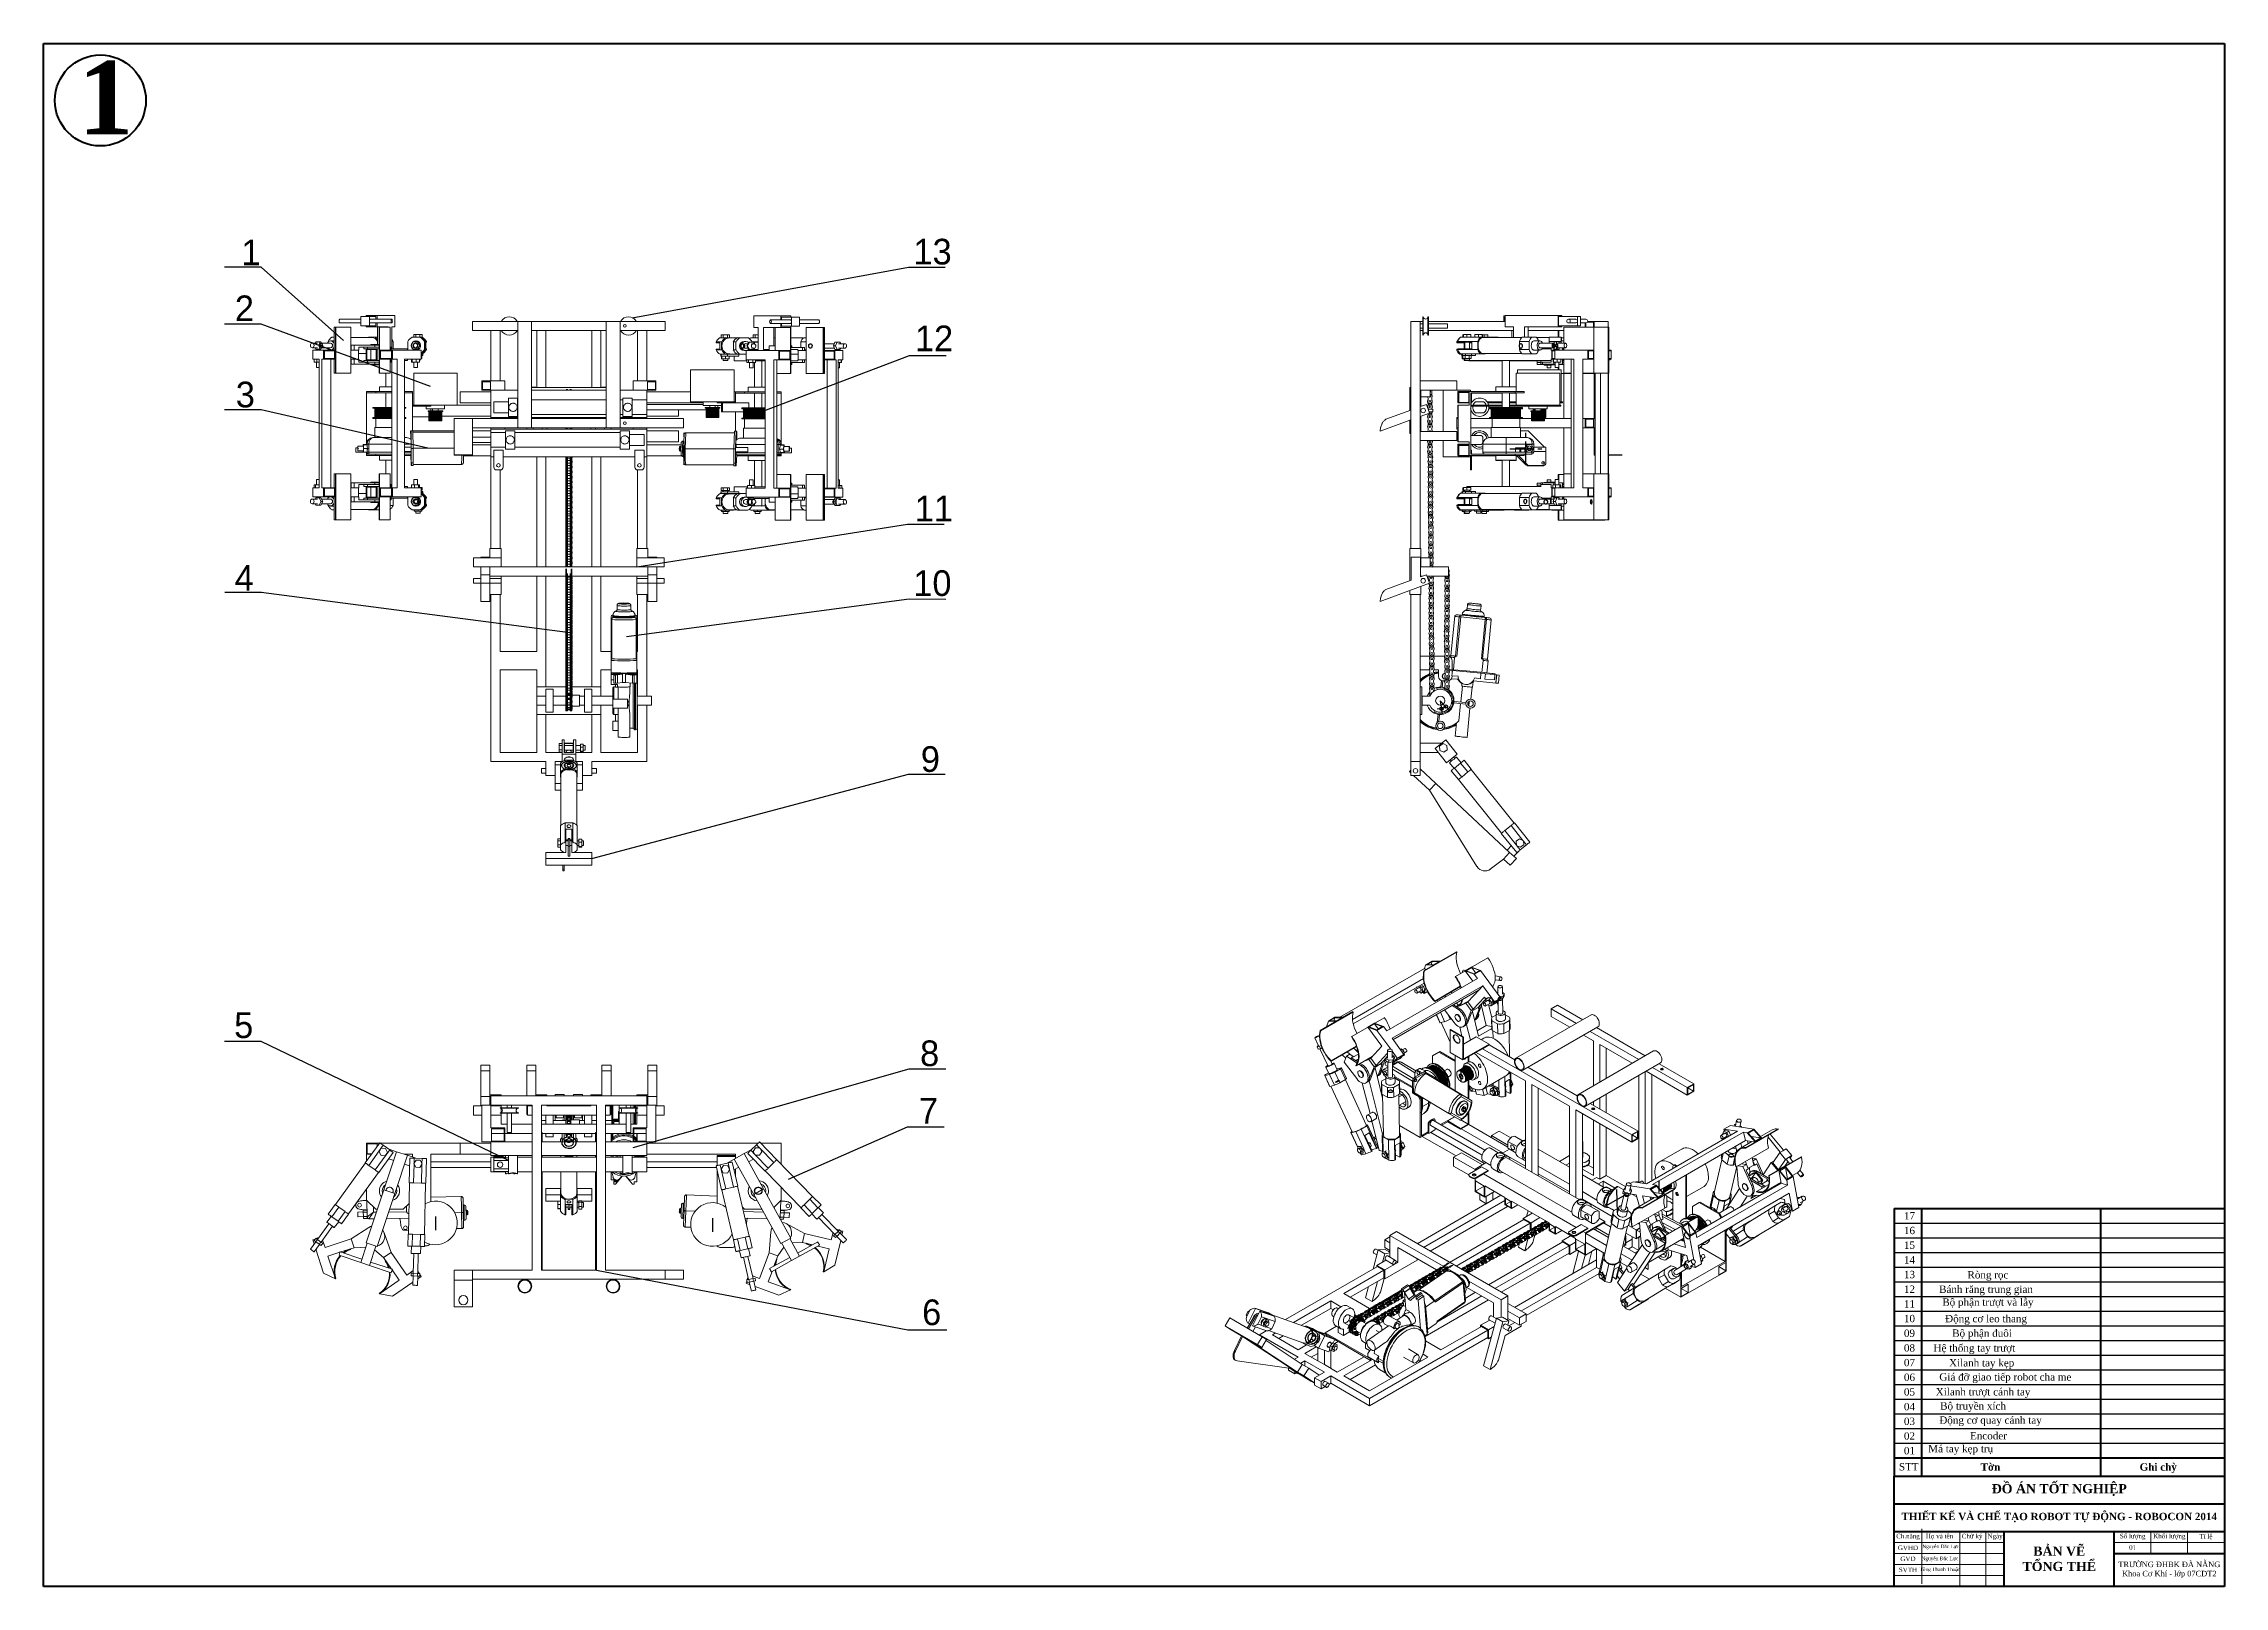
# Model space of a CAD drawing. Header units: millimetres. Extents: x 127 to 2222, y 23 to 864.
# Drawn here: x 1033 to 2222, y 23 to 864 of the extents above; entities that cross this region are included whole.
import ezdxf

# ---------------------------------------------------------------- set-up
doc = ezdxf.new("R2010")
doc.units = ezdxf.units.MM
doc.linetypes.add('CENTERX2', pattern=[20.32, 12.7, -2.54, 2.54, -2.54])
for name, color, linetype in [('dddd', 1, 'Continuous'), ('DUONGCINH', 1, 'Continuous'), ('TEXT', 1, 'Continuous')]:
    doc.layers.add(name, color=color, linetype=linetype)
doc.layers.add('net dam', color=7, linetype='Continuous', lineweight=35)
doc.layers.add('NETCOBAN', color=1, linetype='Continuous', lineweight=20)
doc.styles.add('dinh1', font='VNARIAL.TTF', dxfattribs={"oblique": 15})
doc.styles.add('style2', font='VTIMEN.TTF')

msp = doc.modelspace()

# ---------------------------------------------------------------- texts
at = {"lineweight": 25, "insert": (1051.9, 854.9), "char_height": 40, "width": 92.121, "attachment_point": 1, "style": 'dinh1'}
msp.add_mtext('{\\fTimes New Roman|b1|i0|c0|p18;\\Q0;1}', dxfattribs=at)
at = {"char_height": 14, "attachment_point": 1}
for s, insert in [('1', (1141, 757.5)), ('13', (1507.4, 757.9)), ('2', (1137.4, 727)), ('12', (1508.2, 710.6)), ('3', (1137.9, 680)), ('11', (1508.1, 617.9)), ('4', (1137.3, 580)), ('10', (1507.3, 577.2)), ('9', (1511.4, 481.3)), ('5', (1137, 336.2)), ('8', (1511, 320.9)), ('7', (1510.4, 289.6)), ('6', (1512.1, 179.7))]:
    msp.add_mtext_dynamic_manual_height_columns(s, width=21.086, gutter_width=17.5, heights=[0], dxfattribs=dict(at, insert=insert))
at = {"layer": 'NETCOBAN'}
for s, insert, char_height, width, attachment_point in [('{\\fTimes New Roman|b0|i0|c0|p18;Ròng rọc\\P}', (2093.2, 192.5), 4, 78.309, 5), ('{\\fTimes New Roman|b0|i0|c0|p18;^IBánh răng trung gian\\P}', (2091.4, 184.6), 4, 102.485, 5), ('{\\fTimes New Roman|b0|i0|c0|p18;Bộ phận trượt và lẫy}', (2093.2, 177.6), 4, 129.236, 5), ('{\\fTimes New Roman|b0|i0|c0|p18;Động cơ leo thang\\P}', (2092.2, 168.6), 4, 78.309, 5), ('\\pi-4,l4;{\\fTimes New Roman|b0|i0|c0|p18;^I^IHệ thống tay trượt\\P}', (2084.3, 152.6), 4, 170.991, 5), ('{\\fTimes New Roman|b0|i0|c0|p18;Bộ phận đuôi\\P}', (2090, 160.7), 4, 84.26, 5), ('{\\fTimes New Roman|b0|i0|c0|p18;Xilanh tay kẹp \\P}', (2089.8, 144.5), 4, 119.816, 5), ('\\pi-12,l12;{\\fTimes New Roman|b0|i0|c0|p18;^IXilanh trượt cánh tay\\P}', (2089.8, 128.7), 4, 139.31, 5), ('\\pi8,l20;{\\fTimes New Roman|b0|i0|c0|p18;Giá đỡ giao tiếp robot cha me}', (2088.7, 136.8), 4, 113.537, 5), ('{\\fTimes New Roman|b0|i0|c0|p18;Bộ truyền xích}', (2085.1, 121), 4, 61.586, 5), ('{\\fTimes New Roman|b0|i0|c0|p18;Động cơ quay cánh tay}', (2066.7, 113.3), 4, 110.399, 4), ('{\\fTimes New Roman|b0|i0|c0|p18;Encoder\\P}', (2093.5, 105.4), 4, 71.795, 5), ('{\\fTimes New Roman|b0|i0|c0|p18;^IMá tay kẹp trụ}', (2077.6, 97.7), 4, 68.396, 5), ('{\\fTimes New Roman|b1|i0|c0|p18;ĐỒ ÁN TỐT NGHIỆP}', (2132.1, 75.8), 5, 180, 5), ('{\\fTimes New Roman|b1|i0|c0|p18;THIẾT KẾ VÀ CHẾ TẠO ROBOT TỰ ĐỘNG - ROBOCON 2014}', (2132.1, 60.8), 4, 171.491, 5), ('{\\fTimes New Roman|b0|i0|c0|p18;Ch.năng}', (2049.6, 50.3), 2.5, 15, 5), ('{\\fTimes New Roman|b0|i0|c0|p18;Họ và tên}', (2066.8, 50.4), 2.5, 15, 5), ('{\\fTimes New Roman|b0|i0|c0|p18;Số lượng} ', (2172.1, 50.3), 2.5, 15.823, 5), ('{\\fTimes New Roman|b0|i0|c0|p18;Khối lượng}', (2192.1, 50.3), 2.5, 20, 5), ('{\\fTimes New Roman|b0|i0|c0|p18;Tỉ lệ}', (2212.1, 50.3), 2.5, 20, 5), ('{\\fTimes New Roman|b0|i0|c0|p18;GVHD}', (2049.6, 44.3), 2.5, 15, 5), ('{\\fTimes New Roman|b0|i0|c0|p18;GVD}', (2049.6, 38.3), 2.5, 15, 5), ('{\\fTimes New Roman|b0|i0|c0|p18;Nguyễn Đắc Lực}', (2067, 38.2), 1.9, 21.824, 5), ('{\\fTimes New Roman|b0|i0|c0|p18;Nguyễn Đắc Lực}', (2067.4, 44.8), 1.9, 19.883, 5), ('{\\fTimes New Roman|b1|i0|c0|p18;BẢN VẼ TỔNG THỂ}', (2132.1, 38.3), 5, 46.412, 5), ('{\\fTimes New Roman|b0|i0|c0|p18;01} ', (2172.1, 44.5), 2.5, 15.823, 5), ('{\\fTimes New Roman|b0|i0|c0|p18;SVTH}', (2049.6, 32.3), 2.5, 15, 5), ('{\\fTimes New Roman|b0|i0|c0|p18;Tống Thanh Thuận}', (2067.1, 32.3), 1.9, 23.709, 5)]:
    msp.add_mtext(s, dxfattribs=dict(at, insert=insert, char_height=char_height, width=width, attachment_point=attachment_point))
at = {"layer": 'NETCOBAN', "attachment_point": 5, "style": 'style2'}
for s, insert, char_height, width in [('{\\fTimes New Roman|b0|i0|c0|p18;Chữ ký}', (2084.6, 50.3), 2.5, 15), ('{\\fTimes New Roman|b0|i0|c0|p18;TRƯỜNG ĐHBK ĐÀ NẴNG\\PKhoa Cơ Khí - lớp 07CDT2}', (2192.1, 32.3), 3, 60)]:
    msp.add_mtext(s, dxfattribs=dict(at, insert=insert, char_height=char_height, width=width))
at = {"layer": 'NETCOBAN', "lineweight": 50, "insert": (2097.1, 50.3), "char_height": 2.5, "width": 7.866, "attachment_point": 5}
msp.add_mtext('{\\fTimes New Roman|b0|i0|c0|p18;Ngày}', dxfattribs=at)
at = {"layer": 'TEXT', "char_height": 4}
for s, insert, width, attachment_point in [('{\\fVNtimes new roman|b0|i0|c0|p34;17}', (2047.4, 227.3), 12.614, 1), ('{\\fVNtimes new roman|b0|i0|c0|p34;16}', (2047.4, 219.3), 12.614, 1), ('{\\fVNtimes new roman|b0|i0|c0|p34;15}', (2047.4, 211.3), 12.614, 1), ('{\\fVNtimes new roman|b0|i0|c0|p34;14}', (2047.4, 203.3), 12.614, 1), ('{\\fVNtimes new roman|b0|i0|c0|p34;13}', (2047.4, 195.3), 12.614, 1), ('{\\fVNtimes new roman|b0|i0|c0|p34;12}', (2047.4, 187.3), 12.614, 1), ('{\\fVNtimes new roman|b0|i0|c0|p34;11}', (2047.4, 179.3), 12.614, 1), ('\\fVNtimes new roman|b0|i0|c0|p34;10', (2047.4, 171.3), 12.614, 1), ('\\fVNtimes new roman|b0|i0|c0|p34;09', (2047.4, 163.3), 12.614, 1), ('\\fVNtimes new roman|b0|i0|c0|p34;08', (2047.4, 155.3), 12.614, 1), ('\\fVNtimes new roman|b0|i0|c0|p34;07', (2047.4, 147.3), 12.614, 1), ('\\fVNtimes new roman|b0|i0|c0|p34;06', (2047.4, 139.3), 12.614, 1), ('\\fVNtimes new roman|b0|i0|c0|p34;05', (2047.4, 131.3), 12.614, 1), ('\\fVNtimes new roman|b0|i0|c0|p34;04', (2047.4, 123.3), 12.614, 1), ('\\fVNtimes new roman|b0|i0|c0|p34;03', (2047.4, 115.3), 12.614, 1), ('\\fVNtimes new roman|b0|i0|c0|p34;02', (2047.4, 107.3), 12.614, 1), ('\\fVNtimes new roman|b0|i0|c0|p34;01', (2047.4, 99.3), 12.614, 1), ('\\fVNtimes new roman|b0|i0|c0|p34;STT', (2044.7, 90.5), 9.235, 1), ('{\\fVNtimes new roman|b1|i0|c0|p34;Tên}', (2094.6, 90.4), 21.044, 2), ('{\\fVNtimes new roman|b1|i0|c0|p34;Ghi chú}', (2175.9, 90.4), 25, 1)]:
    msp.add_mtext(s, dxfattribs=dict(at, insert=insert, width=width, attachment_point=attachment_point))

# ---------------------------------------------------------------- linework, layer by layer
for p, q in [((1151.8, 742.5), (1131.8, 742.5)), ((1196.7, 702.4), (1151.8, 742.5)), ((1354.1, 714.9), (1504.7, 742.5)), ((1504.7, 742.5), (1524.7, 742.5)), ((1151.8, 711.4), (1131.8, 711.4)), ((1244, 677.3), (1151.8, 711.4)), ((1422, 662.6), (1505.2, 694.3)), ((1505.2, 694.3), (1525.2, 694.3)), ((1151.8, 664.7), (1131.8, 664.7)), ((1242.6, 643.7), (1151.8, 664.7)), ((1893.6, 640.2), (1893.6, 639.9)), ((1356.5, 579), (1504.2, 602.3)), ((1504.2, 602.3), (1524.2, 602.3)), ((1151.9, 565), (1131.9, 565)), ((1318.8, 543.3), (1151.8, 565)), ((1351, 541.1), (1505.1, 561.6)), ((1505.1, 561.6), (1525.1, 561.5)), ((1332, 420), (1504.7, 466)), ((1504.7, 466), (1524.7, 466)), ((1151.8, 320.4), (1131.8, 320.4)), ((1286.5, 255.4), (1151.8, 320.4)), ((1354.5, 262.5), (1505, 305.5)), ((1505, 305.5), (1525, 305.5)), ((1439.2, 245.3), (1504.1, 273.8)), ((1504.1, 273.8), (1524.1, 273.8)), ((1334.5, 195.7), (1504.4, 163.1)), ((1504.5, 163.1), (1525.5, 163.1))]:
    msp.add_line(p, q)
at = {"color": 7, "linetype": 'Continuous', "lineweight": 15}
for p, q in [((1206, 714), (1194.5, 714)), ((1210.8, 715.5), (1206, 715.5)), ((1206, 715.5), (1206, 713)), ((1208.9, 716.1), (1214.9, 716.1)), ((1208.9, 715.5), (1208.9, 716.1)), ((1214.3, 715.5), (1210.8, 715.5)), ((1210.8, 713), (1210.8, 715.5)), ((1222.9, 714), (1211.1, 714)), ((1214.3, 715.5), (1214.3, 714)), ((1214.9, 716.1), (1214.9, 714)), ((1214.9, 716.1), (1224.6, 716.1)), ((1224.6, 716.1), (1224.6, 709.9)), ((1420.3, 709.6), (1420.3, 715.9)), ((1435, 715.9), (1420.3, 715.9)), ((1440.4, 713.7), (1429.4, 713.7)), ((1435, 713.7), (1435, 715.9)), ((1435, 715.9), (1440.5, 715.9)), ((1435.5, 713.7), (1435.5, 715.2)), ((1435.5, 715.2), (1440.8, 715.2)), ((1440.5, 715.9), (1440.5, 715.2)), ((1440.8, 715.2), (1440.8, 712.7)), ((1445.2, 715.2), (1440.8, 715.2)), ((1445.2, 712.7), (1445.2, 715.2)), ((1455.7, 713.7), (1445.2, 713.7)), ((1785.2, 715.4), (1785.1, 715.4)), ((1785.1, 705.4), (1785.1, 715.4)), ((1788.1, 715.4), (1788, 715.4)), ((1788.1, 705.4), (1788.1, 715.4)), ((1829.9, 715.9), (1829.3, 715.9)), ((1829.3, 715.9), (1829.3, 712.9)), ((1829.9, 715.2), (1829.6, 715.2)), ((1829.6, 715.2), (1829.6, 712.9)), ((1829.9, 709.9), (1829.9, 716.1)), ((1858.8, 716.1), (1829.9, 716.1)), ((1858.8, 709.9), (1858.8, 716.1)), ((1858.8, 716.1), (1860.8, 716.1)), ((1859, 710.5), (1859, 715.5)), ((1859, 715.5), (1869.4, 715.5)), ((1860.8, 716.1), (1860.8, 715.5)), ((1868.5, 714), (1864.5, 714)), ((1869.4, 715.5), (1869.4, 713)), ((1871, 715.5), (1869.4, 715.5)), ((1871, 713), (1871, 715.5)), ((1874, 714), (1871, 714)), ((1181.2, 701), (1181.6, 701.7)), ((1181.6, 701.7), (1183.4, 701.7)), ((1184.3, 701.7), (1183.4, 701.7)), ((1183.4, 701.7), (1184.4, 699.7)), ((1184.3, 701.7), (1185.3, 699.7)), ((1188.3, 701.6), (1188.3, 701.9)), ((1191.5, 702.2), (1189.6, 702.2)), ((1191.5, 704.2), (1190.2, 704.2)), ((1191.5, 709.7), (1191.5, 697.2)), ((1191.5, 709.7), (1192.2, 709.7)), ((1192.2, 709.7), (1192.2, 684.7)), ((1192.2, 709.7), (1192.5, 709.7)), ((1192.5, 709.7), (1192.5, 684.7)), ((1200.6, 709.7), (1192.5, 709.7)), ((1194.5, 712), (1206, 712)), ((1200.6, 709.7), (1200.6, 684.7)), ((1212.2, 704.1), (1200.6, 704.1)), ((1206, 713), (1206, 710.5)), ((1206, 710.5), (1210.8, 710.5)), ((1208.9, 709.9), (1208.9, 710.5)), ((1214.9, 709.9), (1208.9, 709.9)), ((1210.4, 704.2), (1210.2, 704.1)), ((1213.9, 704.2), (1210.4, 704.2)), ((1210.8, 710.5), (1210.8, 713)), ((1214.3, 710.5), (1210.8, 710.5)), ((1211.1, 712), (1222.9, 712)), ((1213.9, 704.2), (1215.1, 704.2)), ((1214.3, 712), (1214.3, 710.5)), ((1214.9, 712), (1214.9, 709.9)), ((1214.9, 709.9), (1221, 709.9)), ((1215.1, 709.9), (1215.1, 700.2)), ((1216.1, 709.7), (1216.1, 684.7)), ((1216.3, 709.7), (1216.1, 709.7)), ((1216.3, 709.7), (1216.3, 684.7)), ((1222, 709.7), (1216.3, 709.7)), ((1221, 709.9), (1221, 709.7)), ((1222, 697.2), (1222, 709.7)), ((1223, 709.9), (1224.6, 709.9)), ((1223, 709.9), (1223, 697.9)), ((1223, 701.9), (1223.7, 701.9)), ((1223, 701.9), (1223.7, 701.9)), ((1223.7, 697.9), (1223.7, 701.9)), ((1223.7, 701.9), (1223.7, 701.9)), ((1231.7, 697.6), (1231.7, 701.9)), ((1233.5, 699.7), (1234.7, 701.7)), ((1238.4, 704.2), (1234, 704.2)), ((1234.7, 701.7), (1237, 701.7)), ((1235, 705.7), (1235, 704.2)), ((1235, 705.7), (1236, 705.7)), ((1236, 705.7), (1236, 704.2)), ((1236, 705.7), (1238.3, 705.7)), ((1236.2, 702.2), (1236.1, 702.2)), ((1237, 701.7), (1237, 701.7)), ((1237, 701.7), (1238.2, 699.7)), ((1237, 701.7), (1238.2, 699.7)), ((1238.3, 705.7), (1238.3, 704.2)), ((1238.3, 705.7), (1239.6, 705.7)), ((1238.4, 704.2), (1238.6, 704.2)), ((1239.2, 704.2), (1238.6, 704.2)), ((1239.2, 704.2), (1239.4, 704.2)), ((1239.4, 704.2), (1239.6, 704.2)), ((1239.6, 705.7), (1239.6, 704.2)), ((1240.7, 697.6), (1240.7, 701.9)), ((1240.7, 701.9), (1240.9, 701.9)), ((1240.9, 697.6), (1240.9, 701.9)), ((1241.5, 701.9), (1241.8, 701.9)), ((1241.5, 697.6), (1241.5, 701.9)), ((1241.8, 701.5), (1241.8, 701.9)), ((1267, 712.9), (1267, 707.9)), ((1291.7, 712.9), (1267, 712.9)), ((1291.7, 707.9), (1267, 707.9)), ((1277, 680.4), (1277, 707.9)), ((1282, 680.4), (1282, 707.9)), ((1291.7, 712.9), (1291.7, 654.9)), ((1291.7, 712.9), (1299.2, 712.9)), ((1299.2, 654.9), (1299.2, 712.9)), ((1339.9, 712.9), (1299.2, 712.9)), ((1339.9, 707.9), (1299.2, 707.9)), ((1302, 707.9), (1302, 676.8)), ((1307, 707.9), (1307, 676.8)), ((1332, 707.9), (1332, 676.8)), ((1337, 707.9), (1337, 676.8)), ((1339.9, 712.9), (1339.9, 654.9)), ((1339.9, 712.9), (1347.4, 712.9)), ((1347.4, 654.9), (1347.4, 712.9)), ((1372, 712.9), (1347.4, 712.9)), ((1372, 707.9), (1347.4, 707.9)), ((1357, 680.4), (1357, 707.9)), ((1362, 680.4), (1362, 707.9)), ((1372, 712.9), (1372, 707.9)), ((1402.8, 701.7), (1399.8, 701.7)), ((1399.8, 701.7), (1399.8, 701.2)), ((1402.5, 704), (1402, 704)), ((1402.5, 705.5), (1402.5, 704)), ((1402.5, 705.5), (1403.6, 705.5)), ((1402.5, 704), (1402.6, 704)), ((1405.1, 704), (1402.6, 704)), ((1402.8, 701.7), (1402.8, 697.3)), ((1403.6, 705.5), (1403.6, 704)), ((1403.6, 705.5), (1405.9, 705.5)), ((1405.1, 704), (1409.3, 704)), ((1405.9, 705.5), (1405.9, 704)), ((1405.9, 705.5), (1407.1, 705.5)), ((1407.1, 705.5), (1407.1, 704)), ((1411.2, 703.9), (1407.2, 703.9)), ((1410.6, 701.7), (1409.2, 701.7)), ((1409.2, 701.7), (1409.2, 697.3)), ((1409.6, 703.9), (1409.3, 704)), ((1410.6, 701.7), (1410.6, 697.3)), ((1412.9, 704), (1411.4, 704)), ((1412.9, 704), (1417.1, 704)), ((1415.9, 702), (1415, 702)), ((1421, 704), (1418.7, 704)), ((1422.7, 701.7), (1419.4, 701.7)), ((1419.4, 701.7), (1419.4, 701.5)), ((1420, 705.5), (1420, 704)), ((1420, 705.5), (1421.1, 705.5)), ((1422.7, 709.6), (1420.3, 709.6)), ((1420.8, 701.6), (1420.8, 700.6)), ((1420.8, 701.6), (1421, 701.6)), ((1421, 704), (1421.1, 704)), ((1421, 701.6), (1422.7, 701.6)), ((1421.1, 705.5), (1421.1, 704)), ((1421.1, 705.5), (1422.7, 705.5)), ((1421.1, 704), (1421.2, 704)), ((1422.7, 704), (1421.2, 704)), ((1422.7, 709.6), (1422.7, 697.6)), ((1425.7, 709.6), (1425.7, 697.6)), ((1435, 709.6), (1425.7, 709.6)), ((1429.4, 711.7), (1440.4, 711.7)), ((1431.2, 709.6), (1431.2, 699.6)), ((1431.2, 704), (1431.2, 704)), ((1431.4, 703.9), (1431.2, 704)), ((1431.9, 703.9), (1431.2, 703.9)), ((1431.9, 709.5), (1431.9, 697)), ((1431.9, 709.5), (1440.4, 709.5)), ((1435, 709.6), (1435, 711.7)), ((1440.5, 709.6), (1435, 709.6)), ((1435.5, 710.2), (1435.5, 711.7)), ((1435.5, 710.2), (1440.8, 710.2)), ((1440.4, 709.5), (1440.4, 684.5)), ((1440.4, 709.5), (1440.5, 709.5)), ((1440.5, 710.2), (1440.5, 709.6)), ((1440.5, 709.5), (1440.5, 684.5)), ((1447.5, 703.9), (1440.5, 703.9)), ((1440.8, 712.7), (1440.8, 710.2)), ((1440.8, 710.2), (1445.2, 710.2)), ((1445.2, 710.2), (1445.2, 712.7)), ((1445.2, 711.7), (1455.7, 711.7)), ((1448.8, 701.7), (1446, 701.7)), ((1446, 701.7), (1446, 698.6)), ((1448.8, 704), (1447.7, 704)), ((1448.8, 709.5), (1448.8, 684.5)), ((1448.8, 709.5), (1458.2, 709.5)), ((1458.2, 709.5), (1458.2, 684.5)), ((1458.5, 709.5), (1458.2, 709.5)), ((1458.5, 709.5), (1458.5, 684.5)), ((1458.8, 709.5), (1458.5, 709.5)), ((1458.8, 697), (1458.8, 709.5)), ((1778.6, 589), (1778.6, 712.9)), ((1783.6, 712.9), (1778.6, 712.9)), ((1783.6, 680.4), (1783.6, 712.9)), ((1785.1, 712.9), (1783.6, 712.9)), ((1785.1, 711.6), (1783.6, 711.6)), ((1783.6, 709.1), (1785.1, 709.1)), ((1785.1, 707.9), (1783.6, 707.9)), ((1785.1, 705.4), (1785.2, 705.4)), ((1788, 705.4), (1788.1, 705.4)), ((1829.9, 712.9), (1788.1, 712.9)), ((1798.6, 711.6), (1788.1, 711.6)), ((1788.1, 709.1), (1798.6, 709.1)), ((1834.6, 707.9), (1788.1, 707.9)), ((1798.6, 711.6), (1798.6, 709.1)), ((1803.6, 701.7), (1803.6, 701.2)), ((1815.1, 701.9), (1804.1, 701.9)), ((1804.1, 701.5), (1804.1, 701.9)), ((1816.4, 704.2), (1805.5, 704.2)), ((1806.9, 705.5), (1806.9, 704.2)), ((1806.9, 705.5), (1807.2, 705.5)), ((1807.2, 705.7), (1807.2, 704.2)), ((1807.2, 705.7), (1809.1, 705.7)), ((1809.1, 705.7), (1809.1, 704.2)), ((1809.1, 705.7), (1811.2, 705.7)), ((1811.2, 705.7), (1811.2, 704.2)), ((1811.2, 705.7), (1811.3, 705.7)), ((1811.3, 705.7), (1811.3, 704.2)), ((1813.5, 705.7), (1813.5, 704.2)), ((1813.5, 705.7), (1815.5, 705.7)), ((1815.1, 697.6), (1815.1, 701.9)), ((1815.5, 705.7), (1815.5, 704.2)), ((1815.5, 705.7), (1817.5, 705.7)), ((1819, 704.2), (1816.4, 704.2)), ((1817.5, 705.7), (1817.5, 704.2)), ((1817.5, 705.7), (1817.6, 705.7)), ((1817.6, 705.7), (1817.6, 704.2)), ((1817.6, 705.5), (1818.5, 705.5)), ((1839, 704.1), (1817.7, 704.1)), ((1818.5, 705.5), (1818.5, 704.2)), ((1818.5, 705.5), (1820.5, 705.5)), ((1819.1, 704.1), (1819, 704.2)), ((1826, 704.2), (1819, 704.2)), ((1820.5, 705.5), (1820.5, 704.2)), ((1820.5, 705.5), (1820.6, 705.5)), ((1820.6, 705.5), (1820.6, 704.2)), ((1826, 704.2), (1826, 704.1)), ((1826.1, 704.2), (1826, 704.2)), ((1826.1, 704.1), (1826.1, 704.2)), ((1834.6, 709.9), (1829.9, 709.9)), ((1833.7, 707.9), (1833.7, 704.1)), ((1834.6, 709.9), (1834.6, 704.1)), ((1843.1, 701.9), (1837.8, 701.9)), ((1837.8, 697.6), (1837.8, 701.9)), ((1844.4, 704.2), (1839.2, 704.2)), ((1858.8, 709.9), (1840.5, 709.9)), ((1840.5, 709.9), (1840.5, 704.2)), ((1842.5, 709.9), (1842.5, 704.2)), ((1861.9, 707.9), (1842.5, 707.9)), ((1843.1, 697.6), (1843.1, 701.9)), ((1847, 704.2), (1844.4, 704.2)), ((1848.9, 702.2), (1845.7, 702.2)), ((1854, 704.1), (1847.1, 704.1)), ((1860.5, 704.2), (1854, 704.2)), ((1860.4, 701.9), (1854, 701.9)), ((1854, 701), (1854, 701.9)), ((1856.2, 699.7), (1856.9, 701.7)), ((1856.9, 701.7), (1858.1, 701.7)), ((1857.5, 699.7), (1858.1, 701.7)), ((1858.1, 701.7), (1859.5, 701.7)), ((1860.8, 709.9), (1858.8, 709.9)), ((1858.9, 707.9), (1858.9, 704.2)), ((1859, 710.5), (1869.4, 710.5)), ((1859.3, 707.9), (1859.3, 704.2)), ((1859.5, 701.7), (1859.7, 701)), ((1860.4, 701), (1860.4, 701.9)), ((1860.6, 704.2), (1860.5, 704.2)), ((1861.9, 704), (1860.6, 704)), ((1861.9, 702.2), (1860.6, 702.2)), ((1860.8, 710.5), (1860.8, 709.9)), ((1861.9, 709.7), (1861.9, 701)), ((1861.9, 709.7), (1878.3, 709.7)), ((1864.5, 712), (1868.5, 712)), ((1869.4, 713), (1869.4, 710.5)), ((1869.4, 710.5), (1871, 710.5)), ((1871, 710.5), (1871, 713)), ((1871, 712), (1874, 712)), ((1873.6, 709.7), (1873.6, 712)), ((1874.1, 712), (1873.9, 711.8)), ((1873.9, 709.7), (1873.9, 712)), ((1874.9, 712.5), (1878.2, 712.5)), ((1875, 712.9), (1878.6, 712.9)), ((1878.2, 712.5), (1878.2, 709.7)), ((1878.3, 709.7), (1878.3, 684.7)), ((1878.3, 709.7), (1886.2, 709.7)), ((1878.6, 712.9), (1878.6, 709.7)), ((1878.6, 712.9), (1882.3, 712.9)), ((1882.3, 712.9), (1886.1, 712.9)), ((1886.1, 709.7), (1886.1, 712.9)), ((1886.2, 709.7), (1886.2, 684.7)), ((1886.5, 709.7), (1886.2, 709.7)), ((1886.5, 709.7), (1886.5, 684.7)), ((1182.5, 701), (1179.6, 701)), ((1179.6, 698.5), (1182.5, 698.5)), ((1179.9, 692.2), (1179.9, 697.2)), ((1185.8, 697.2), (1179.9, 697.2)), ((1183.4, 692.2), (1179.9, 692.2)), ((1180.6, 690.7), (1180.6, 692.2)), ((1182, 690.7), (1180.6, 690.7)), ((1181.6, 697.7), (1181.2, 698.5)), ((1182, 697.7), (1181.6, 697.7)), ((1181.9, 697.7), (1181.9, 697.2)), ((1181.9, 690.7), (1181.9, 687.7)), ((1183, 697.7), (1182, 697.7)), ((1182, 690.7), (1182, 692.2)), ((1183.4, 690.7), (1182, 690.7)), ((1183.4, 697.7), (1183, 697.7)), ((1184.4, 699.7), (1183.4, 697.7)), ((1184.3, 697.7), (1183.4, 697.7)), ((1183.4, 622.2), (1183.4, 692.2)), ((1183.9, 697.2), (1183.9, 697.7)), ((1185.3, 699.7), (1184.3, 697.7)), ((1185.3, 699.7), (1184.4, 699.7)), ((1189.6, 701), (1184.7, 701)), ((1184.7, 698.5), (1189.6, 698.5)), ((1184.9, 622.2), (1184.9, 692.2)), ((1185.8, 692.2), (1184.9, 692.2)), ((1185.8, 692.2), (1185.8, 697.2)), ((1192.2, 697.2), (1185.8, 697.2)), ((1192.2, 692.2), (1185.8, 692.2)), ((1191.7, 696.9), (1186.3, 696.9)), ((1186.3, 696.9), (1186.3, 692.6)), ((1186.3, 692.6), (1191.7, 692.6)), ((1188.3, 697.6), (1188.3, 697.8)), ((1188.3, 697.6), (1188.5, 697.2)), ((1189.7, 622.2), (1189.7, 692.2)), ((1191.5, 692.2), (1191.5, 684.7)), ((1191.7, 692.6), (1191.7, 696.9)), ((1192.2, 697.2), (1192.2, 692.2)), ((1200.6, 697.2), (1202.4, 697.2)), ((1200.6, 692.2), (1202.4, 692.2)), ((1200.8, 699.9), (1200.8, 697.2)), ((1200.8, 699.9), (1202.4, 699.9)), ((1200.8, 689.6), (1200.8, 692.2)), ((1202.4, 699.9), (1202.4, 697.2)), ((1202.4, 699.9), (1213.8, 699.9)), ((1202.4, 697.2), (1205, 697.2)), ((1202.4, 689.6), (1202.4, 692.2)), ((1202.4, 692.2), (1205, 692.2)), ((1204.8, 697.2), (1204.8, 692.2)), ((1204.8, 695.4), (1208.9, 695.4)), ((1205, 698.9), (1211.5, 698.9)), ((1205, 697.2), (1205, 698.9)), ((1205, 690.6), (1205, 692.2)), ((1211.5, 690.6), (1205, 690.6)), ((1207.8, 698.9), (1207.8, 697.9)), ((1208.9, 697.9), (1207.8, 697.9)), ((1207.8, 691.6), (1207.8, 690.6)), ((1207.8, 691.6), (1208.9, 691.6)), ((1209.4, 697.9), (1208.9, 697.9)), ((1208.9, 697.9), (1208.9, 691.6)), ((1208.9, 691.6), (1209.4, 691.6)), ((1209.3, 697.5), (1209.3, 692)), ((1214.5, 697.5), (1209.3, 697.5)), ((1209.3, 692), (1214.5, 692)), ((1209.8, 697.9), (1209.4, 697.9)), ((1209.4, 691.6), (1209.8, 691.6)), ((1209.8, 698.9), (1209.8, 697.9)), ((1216.1, 697.9), (1209.8, 697.9)), ((1209.8, 691.6), (1216.1, 691.6)), ((1209.8, 690.6), (1209.8, 691.6)), ((1211.5, 700.2), (1211.5, 699.9)), ((1211.5, 700.2), (1215.5, 700.2)), ((1216.1, 698.9), (1211.5, 698.9)), ((1211.5, 697.5), (1211.5, 692)), ((1216.1, 690.6), (1211.5, 690.6)), ((1213.8, 699.9), (1213.8, 698.9)), ((1213.8, 699.9), (1216.1, 699.9)), ((1213.8, 689.6), (1213.8, 690.6)), ((1214.5, 692), (1214.5, 697.5)), ((1214.9, 691.6), (1214.9, 697.9)), ((1215.5, 699.9), (1215.5, 700.2)), ((1216.3, 697.2), (1216.3, 692.2)), ((1216.3, 697.2), (1223.3, 697.2)), ((1216.3, 692.2), (1223.3, 692.2)), ((1216.8, 696.9), (1222.8, 696.9)), ((1216.8, 692.6), (1216.8, 696.9)), ((1222.8, 692.6), (1216.8, 692.6)), ((1222.6, 698.9), (1222, 698.9)), ((1222, 684.7), (1222, 692.2)), ((1222.6, 690.6), (1222, 690.6)), ((1222.6, 698.9), (1222.6, 697.2)), ((1222.6, 690.6), (1222.6, 692.2)), ((1222.6, 691.6), (1222.9, 691.6)), ((1222.8, 696.9), (1222.8, 692.6)), ((1222.9, 692.2), (1222.9, 622.2)), ((1223, 697.9), (1231.5, 697.9)), ((1223.3, 692.2), (1223.3, 697.2)), ((1223.3, 697.2), (1238.9, 697.2)), ((1223.3, 692.2), (1225.8, 692.2)), ((1225.8, 692.2), (1225.8, 622.2)), ((1229.9, 692.2), (1238.9, 692.2)), ((1229.9, 692.2), (1229.9, 622.2)), ((1229.9, 691.6), (1231.5, 691.6)), ((1231.5, 697.2), (1231.5, 697.9)), ((1231.5, 691.6), (1231.5, 692.2)), ((1231.7, 697.6), (1231.9, 697.2)), ((1234.7, 697.7), (1233.5, 699.7)), ((1233.7, 690.7), (1233.7, 692.2)), ((1234.1, 690.7), (1233.7, 690.7)), ((1234.1, 690.7), (1234.1, 692.2)), ((1236.3, 690.7), (1234.1, 690.7)), ((1235.2, 697.7), (1234.7, 697.7)), ((1234.9, 697.7), (1234.9, 697.2)), ((1234.9, 690.7), (1234.9, 687.7)), ((1236.5, 697.7), (1235.2, 697.7)), ((1235.9, 701), (1235.7, 701)), ((1235.7, 698.5), (1235.9, 698.5)), ((1236.3, 690.7), (1236.3, 692.2)), ((1238, 690.7), (1236.3, 690.7)), ((1237, 697.7), (1236.5, 697.7)), ((1236.9, 697.2), (1236.9, 697.7)), ((1236.9, 687.7), (1236.9, 690.7)), ((1238.2, 699.7), (1237, 697.7)), ((1238.2, 699.7), (1237, 697.7)), ((1237, 697.7), (1237, 697.7)), ((1238, 690.7), (1238, 692.2)), ((1238.5, 691.7), (1238, 691.7)), ((1238.2, 699.7), (1238.2, 699.7)), ((1238.5, 691.7), (1238.5, 692.2)), ((1238.9, 692.2), (1238.9, 697.2)), ((1239.2, 695.2), (1238.9, 695.2)), ((1239.6, 694.2), (1238.9, 694.2)), ((1239.3, 692.7), (1238.9, 692.7)), ((1239.2, 695.2), (1239.4, 695.2)), ((1239.3, 694.2), (1239.3, 692.7)), ((1239.4, 695.2), (1239.6, 695.2)), ((1239.6, 694.2), (1239.6, 695.2)), ((1239.6, 695.2), (1239.8, 695.2)), ((1239.8, 694.2), (1239.6, 694.2)), ((1239.8, 694.2), (1239.8, 695.2)), ((1240.7, 697.6), (1240.9, 697.6)), ((1241.5, 697.6), (1241.8, 697.6)), ((1241.8, 701.5), (1241.6, 701.5)), ((1241.6, 701.5), (1241.6, 698)), ((1241.6, 698), (1241.8, 698)), ((1241.8, 697.6), (1241.8, 698)), ((1401.9, 701.2), (1399.8, 701.2)), ((1399.8, 697.7), (1399.8, 697.3)), ((1399.8, 697.7), (1401.9, 697.7)), ((1402.8, 697.3), (1399.8, 697.3)), ((1401.9, 697.7), (1401.9, 701.2)), ((1402.3, 695), (1402, 695)), ((1402.3, 695), (1402.3, 694)), ((1402.3, 695), (1402.6, 695)), ((1402.6, 694), (1402.3, 694)), ((1402.6, 695), (1402.6, 694)), ((1402.6, 695), (1403, 695)), ((1406, 694), (1402.6, 694)), ((1402.8, 694), (1402.8, 692.5)), ((1402.9, 692.5), (1402.8, 692.5)), ((1402.9, 694), (1402.9, 692.5)), ((1404.9, 692.5), (1402.9, 692.5)), ((1405.1, 695), (1403, 695)), ((1403.6, 692.5), (1403.6, 691.5)), ((1406.1, 691.5), (1403.6, 691.5)), ((1404.9, 694), (1404.9, 692.5)), ((1406.9, 692.5), (1404.9, 692.5)), ((1405.1, 695), (1409.3, 695)), ((1406, 695), (1406, 694)), ((1412.1, 694), (1406, 694)), ((1406.1, 691.5), (1406.1, 692.5)), ((1406.9, 694), (1406.9, 692.5)), ((1407.2, 695.1), (1411.2, 695.1)), ((1410.6, 697.3), (1409.2, 697.3)), ((1409.3, 695), (1409.6, 695.1)), ((1411.4, 695), (1409.3, 695)), ((1409.7, 695.1), (1409.7, 695)), ((1409.7, 694), (1409.7, 691.4)), ((1416.6, 691.4), (1409.7, 691.4)), ((1412.9, 695), (1411.4, 695)), ((1412.1, 694), (1412.1, 695)), ((1412.9, 695), (1416.2, 695)), ((1415, 697), (1415.9, 697)), ((1417.2, 700.7), (1415.9, 700.7)), ((1415.9, 698.2), (1417.2, 698.2)), ((1416.2, 692), (1416.2, 697)), ((1434, 697), (1416.2, 697)), ((1426.5, 692), (1416.2, 692)), ((1417.6, 701.5), (1416.5, 699.5)), ((1416.8, 699.5), (1416.5, 699.5)), ((1416.5, 699.5), (1417.6, 697.5)), ((1416.6, 690.5), (1416.6, 692)), ((1417.5, 690.5), (1416.6, 690.5)), ((1417.9, 701.5), (1416.8, 699.5)), ((1416.8, 699.5), (1417.9, 697.5)), ((1417.5, 690.5), (1417.5, 692)), ((1419.8, 690.5), (1417.5, 690.5)), ((1417.9, 701.5), (1417.6, 701.5)), ((1417.9, 697.5), (1417.6, 697.5)), ((1420.2, 701.5), (1417.9, 701.5)), ((1417.9, 697.5), (1417.9, 697)), ((1417.9, 697.5), (1418.4, 697.5)), ((1417.9, 690.5), (1417.9, 687.5)), ((1419.7, 697.5), (1418.4, 697.5)), ((1420.2, 700.7), (1419.1, 700.7)), ((1419.1, 698.2), (1420.2, 698.2)), ((1419.7, 697.5), (1420.2, 697.5)), ((1419.8, 690.5), (1419.8, 692)), ((1421.2, 690.5), (1419.8, 690.5)), ((1419.9, 697), (1419.9, 697.5)), ((1419.9, 687.5), (1419.9, 690.5)), ((1420.7, 700.6), (1420.2, 701.5)), ((1420.2, 697.5), (1420.7, 698.3)), ((1420.8, 701.2), (1420.3, 701.2)), ((1420.3, 697.7), (1420.8, 697.7)), ((1422.7, 697.6), (1420.3, 697.6)), ((1420.8, 698.4), (1420.8, 697.6)), ((1420.8, 690.5), (1420.8, 677)), ((1421.2, 690.5), (1421.2, 692)), ((1426.5, 691.4), (1421.2, 691.4)), ((1424.8, 677), (1424.8, 691.4)), ((1428.7, 697.6), (1425.7, 697.6)), ((1426.5, 622), (1426.5, 692)), ((1428.7, 699.6), (1428.7, 697)), ((1428.7, 699.6), (1431.9, 699.6)), ((1431.2, 622), (1431.2, 692)), ((1434, 692), (1431.2, 692)), ((1432.9, 622), (1432.9, 692)), ((1434, 692), (1434, 697)), ((1440.4, 697), (1434, 697)), ((1440.4, 692), (1434, 692)), ((1440, 696.6), (1434.4, 696.6)), ((1434.4, 696.6), (1434.4, 692.3)), ((1434.4, 692.3), (1440, 692.3)), ((1440, 692.3), (1440, 696.6)), ((1440.4, 697), (1440.4, 692)), ((1440.5, 699.6), (1441, 699.6)), ((1446.9, 698.6), (1440.5, 698.6)), ((1444.3, 697.6), (1440.5, 697.6)), ((1440.5, 695.1), (1444.5, 695.1)), ((1440.5, 691.4), (1444.3, 691.4)), ((1446.9, 690.4), (1440.5, 690.4)), ((1441, 698.6), (1441, 699.6)), ((1441, 689.4), (1441, 690.4)), ((1444.3, 697), (1444.3, 697.6)), ((1446.9, 697), (1444.3, 697)), ((1444.3, 691.4), (1444.3, 692)), ((1446.9, 692), (1444.3, 692)), ((1444.5, 697), (1444.5, 692)), ((1446.9, 698.6), (1446.9, 697)), ((1448, 698.6), (1446.9, 698.6)), ((1448.8, 697), (1446.9, 697)), ((1448.8, 692), (1446.9, 692)), ((1446.9, 690.4), (1446.9, 692)), ((1448, 690.4), (1446.9, 690.4)), ((1448, 698.6), (1448, 697)), ((1448.8, 697.3), (1448, 697.3)), ((1448, 690.4), (1448, 692)), ((1458.5, 697), (1458.5, 692)), ((1458.5, 697), (1464.5, 697)), ((1458.5, 692), (1464.5, 692)), ((1464.3, 700.7), (1458.8, 700.7)), ((1458.8, 698.2), (1464.3, 698.2)), ((1458.8, 684.5), (1458.8, 692)), ((1458.9, 696.6), (1464.1, 696.6)), ((1458.9, 692.3), (1458.9, 696.6)), ((1464.1, 692.3), (1458.9, 692.3)), ((1460.3, 692), (1460.3, 622)), ((1463.8, 699.5), (1464.6, 701.5)), ((1464.6, 697.5), (1463.8, 699.5)), ((1463.8, 699.5), (1464.9, 699.5)), ((1464.1, 696.6), (1464.1, 692.3)), ((1464.5, 692), (1464.5, 697)), ((1464.5, 697), (1468.9, 697)), ((1464.5, 692), (1465.2, 692)), ((1464.6, 701.5), (1465.7, 701.5)), ((1464.6, 697.5), (1465.7, 697.5)), ((1464.9, 699.5), (1465.7, 701.5)), ((1465.7, 697.5), (1464.9, 699.5)), ((1465, 697.5), (1465, 697)), ((1465.2, 692), (1465.2, 622)), ((1465.7, 701.5), (1467.3, 701.5)), ((1466, 697.5), (1465.7, 697.5)), ((1467, 697.5), (1466, 697.5)), ((1466.4, 692), (1468.9, 692)), ((1466.4, 692), (1466.4, 622)), ((1467.9, 690.5), (1466.4, 690.5)), ((1470, 700.7), (1466.5, 700.7)), ((1466.5, 698.2), (1470, 698.2)), ((1467, 697), (1467, 697.5)), ((1467.3, 697.5), (1467, 697.5)), ((1467, 687.5), (1467, 690.5)), ((1467.3, 701.5), (1467.7, 700.7)), ((1467.7, 698.2), (1467.3, 697.5)), ((1467.9, 690.5), (1467.9, 692)), ((1468.1, 690.5), (1467.9, 690.5)), ((1468.1, 690.5), (1468.1, 692)), ((1468.9, 692), (1468.9, 697)), ((1808, 701.2), (1803.6, 701.2)), ((1803.6, 697.7), (1803.6, 697.3)), ((1804.1, 697.7), (1803.6, 697.7)), ((1811.8, 701.5), (1804.1, 701.5)), ((1804.1, 697.6), (1804.1, 698)), ((1804.1, 698), (1811.8, 698)), ((1815.1, 697.6), (1804.1, 697.6)), ((1806.7, 695), (1805.3, 695)), ((1806.9, 695.2), (1805.5, 695.2)), ((1806.4, 695), (1806.4, 694)), ((1806.7, 694), (1806.4, 694)), ((1806.6, 694), (1806.6, 692.5)), ((1807.8, 692.5), (1806.6, 692.5)), ((1806.7, 695.2), (1806.7, 694.2)), ((1808.4, 694.2), (1806.7, 694.2)), ((1806.7, 694), (1806.9, 694)), ((1806.9, 695.2), (1808.4, 695.2)), ((1806.9, 694.2), (1806.9, 692.7)), ((1808.1, 692.7), (1806.9, 692.7)), ((1807.7, 701.2), (1807.7, 698)), ((1807.7, 692.5), (1807.7, 691.5)), ((1810.1, 691.5), (1807.7, 691.5)), ((1807.8, 692.7), (1807.8, 692.5)), ((1808, 692.5), (1807.8, 692.5)), ((1808, 701.5), (1808, 698)), ((1808, 692.7), (1808, 691.7)), ((1810.5, 691.7), (1808, 691.7)), ((1808.1, 694.2), (1808.1, 692.7)), ((1810.4, 692.7), (1808.1, 692.7)), ((1808.4, 695.2), (1808.4, 694.2)), ((1808.4, 695.2), (1808.9, 695.2)), ((1811.6, 694.2), (1808.4, 694.2)), ((1816.4, 695.2), (1808.9, 695.2)), ((1809, 691.7), (1809, 691.6)), ((1855.1, 691.6), (1809, 691.6)), ((1810.1, 691.4), (1810.1, 691.6)), ((1813.1, 691.4), (1810.1, 691.4)), ((1810.4, 694.2), (1810.4, 692.7)), ((1811.5, 692.7), (1810.4, 692.7)), ((1810.5, 698), (1810.5, 701.5)), ((1811.8, 701.2), (1810.5, 701.2)), ((1810.5, 691.7), (1810.5, 692.7)), ((1811.5, 694.2), (1811.5, 692.7)), ((1811.6, 695.2), (1811.6, 694.2)), ((1813.8, 694.2), (1811.6, 694.2)), ((1811.8, 698), (1811.8, 701.5)), ((1813.1, 691.6), (1813.1, 691.4)), ((1828.4, 691.4), (1813.1, 691.4)), ((1813.8, 694.2), (1813.8, 695.2)), ((1819, 695.2), (1816.4, 695.2)), ((1817.3, 691.6), (1817.3, 691.5)), ((1819.8, 691.5), (1817.3, 691.5)), ((1817.7, 695.4), (1839, 695.4)), ((1819, 695.2), (1819.1, 695.4)), ((1819.8, 691.5), (1819.8, 691.6)), ((1828.4, 691.6), (1828.4, 677.2)), ((1832.4, 677.2), (1832.4, 691.6)), ((1849.4, 691.4), (1832.4, 691.4)), ((1843.1, 697.6), (1837.8, 697.6)), ((1844.4, 695.2), (1839.2, 695.2)), ((1847, 695.2), (1844.4, 695.2)), ((1845.7, 697.2), (1848.9, 697.2)), ((1847.5, 691.4), (1847.5, 690.4)), ((1847.5, 690.4), (1847.5, 689.4)), ((1849.4, 690.4), (1847.5, 690.4)), ((1856.7, 701), (1848.9, 701)), ((1848.9, 698.5), (1856.7, 698.5)), ((1849.4, 691.6), (1849.4, 690.6)), ((1849.4, 690.6), (1849.4, 689.6)), ((1850.3, 690.6), (1849.4, 690.6)), ((1855.1, 697.9), (1849.9, 697.9)), ((1850.3, 689.6), (1850.3, 690.6)), ((1855.1, 690.6), (1850.3, 690.6)), ((1855.1, 698.5), (1855.1, 697.2)), ((1855.1, 697.2), (1855.5, 697.2)), ((1855.1, 692.2), (1855.1, 690.6)), ((1855.1, 692.2), (1855.5, 692.2)), ((1855.5, 697.2), (1855.5, 692.2)), ((1857.1, 697.2), (1855.5, 697.2)), ((1855.5, 692.2), (1856.2, 692.2)), ((1857, 696.9), (1855.6, 696.9)), ((1855.6, 696.9), (1855.6, 692.6)), ((1855.6, 692.6), (1857, 692.6)), ((1856.1, 690.7), (1856.1, 692.2)), ((1856.3, 690.7), (1856.1, 690.7)), ((1856.9, 697.7), (1856.2, 699.7)), ((1856.2, 699.7), (1857.5, 699.7)), ((1856.3, 692.2), (1856.2, 692.2)), ((1856.3, 690.7), (1856.3, 692.2)), ((1856.6, 692.2), (1856.3, 692.2)), ((1858.4, 690.7), (1856.3, 690.7)), ((1856.6, 698.5), (1856.6, 697.2)), ((1856.6, 692.2), (1857.1, 692.2)), ((1856.6, 689.6), (1856.6, 690.7)), ((1856.9, 697.7), (1858.1, 697.7)), ((1857, 692.6), (1857, 696.9)), ((1857.1, 692.2), (1857.1, 697.2)), ((1875.1, 697.2), (1857.1, 697.2)), ((1867.5, 692.2), (1857.1, 692.2)), ((1857.2, 697.7), (1857.2, 697.2)), ((1857.2, 690.7), (1857.2, 687.7)), ((1858.1, 697.7), (1857.5, 699.7)), ((1858.4, 697.7), (1858.1, 697.7)), ((1859.2, 697.7), (1858.4, 697.7)), ((1858.4, 690.7), (1858.4, 692.2)), ((1860.3, 690.7), (1858.4, 690.7)), ((1862.9, 701), (1858.8, 701)), ((1858.8, 698.5), (1862.9, 698.5)), ((1859.2, 697.2), (1859.2, 697.7)), ((1859.5, 697.7), (1859.2, 697.7)), ((1859.2, 687.7), (1859.2, 690.7)), ((1859.7, 698.5), (1859.5, 697.7)), ((1860.3, 690.7), (1860.3, 692.2)), ((1861.3, 698.5), (1861.3, 697.2)), ((1861.9, 697.9), (1861.3, 697.9)), ((1861.3, 689.6), (1861.3, 692.2)), ((1861.3, 691.6), (1861.9, 691.6)), ((1861.9, 690.6), (1861.3, 690.6)), ((1861.5, 690.4), (1861.3, 690.4)), ((1861.5, 697.9), (1861.5, 697.2)), ((1861.5, 692.2), (1861.5, 691.6)), ((1861.5, 692), (1861.5, 691.6)), ((1861.5, 692), (1861.5, 692)), ((1861.5, 690.6), (1861.5, 690.4)), ((1861.9, 698.5), (1861.9, 697.2)), ((1861.9, 692.2), (1861.9, 684.7)), ((1866, 622.2), (1866, 692.2)), ((1867.5, 622.2), (1867.5, 692.2)), ((1875.1, 692.2), (1872.3, 692.2)), ((1872.3, 622.2), (1872.3, 692.2)), ((1875.1, 692.2), (1875.1, 697.2)), ((1878.3, 697.2), (1875.1, 697.2)), ((1878.3, 692.2), (1875.1, 692.2)), ((1878.1, 696.9), (1875.4, 696.9)), ((1875.4, 696.9), (1875.4, 692.6)), ((1875.4, 692.6), (1878.1, 692.6)), ((1878.1, 692.6), (1878.1, 696.9)), ((1878.3, 697.2), (1878.3, 692.2)), ((1886.5, 697.2), (1886.5, 692.2)), ((1886.5, 697.2), (1887.8, 697.2)), ((1886.5, 692.2), (1887.8, 692.2)), ((1887.3, 692), (1886.5, 692)), ((1886.6, 696.9), (1887.7, 696.9)), ((1886.6, 692.6), (1886.6, 696.9)), ((1887.7, 692.6), (1886.6, 692.6)), ((1887.3, 692), (1887.3, 692.2)), ((1887.7, 696.9), (1887.7, 692.6)), ((1887.8, 692.2), (1887.8, 697.2)), ((1183.4, 687.7), (1181.9, 687.7)), ((1191.5, 684.7), (1192.2, 684.7)), ((1192.2, 684.7), (1192.5, 684.7)), ((1200.6, 684.7), (1192.5, 684.7)), ((1200.8, 689.6), (1202.4, 689.6)), ((1202.4, 689.6), (1213.8, 689.6)), ((1211.5, 689.6), (1211.5, 689.2)), ((1211.5, 689.2), (1215.5, 689.2)), ((1213.8, 689.6), (1216.1, 689.6)), ((1215.5, 689.2), (1215.5, 689.6)), ((1216.3, 684.7), (1216.1, 684.7)), ((1222, 684.7), (1216.3, 684.7)), ((1219.7, 684.7), (1219.7, 677.2)), ((1236.9, 687.7), (1234.9, 687.7)), ((1234.9, 684.7), (1234.9, 667.2)), ((1246.7, 684.7), (1234.9, 684.7)), ((1258.6, 684.7), (1246.7, 684.7)), ((1258.6, 667.2), (1258.6, 684.7)), ((1272, 680.4), (1272, 675.4)), ((1284.5, 680.4), (1272, 680.4)), ((1276.7, 680), (1272.4, 680)), ((1272.4, 680), (1272.4, 675.7)), ((1276.7, 675.7), (1276.7, 680)), ((1284.5, 675.4), (1284.5, 680.4)), ((1354.5, 680.4), (1367, 680.4)), ((1354.5, 675.4), (1354.5, 680.4)), ((1362.4, 680), (1366.7, 680)), ((1362.4, 675.7), (1362.4, 680)), ((1366.7, 680), (1366.7, 675.7)), ((1367, 680.4), (1367, 675.4)), ((1385.9, 686.5), (1385.9, 669)), ((1409.7, 686.5), (1385.9, 686.5)), ((1409.7, 669), (1409.7, 686.5)), ((1419.9, 687.5), (1417.9, 687.5)), ((1432.9, 684.5), (1440.4, 684.5)), ((1440.4, 684.5), (1440.5, 684.5)), ((1440.5, 689.4), (1441, 689.4)), ((1448.8, 684.5), (1458.2, 684.5)), ((1458.5, 684.5), (1458.2, 684.5)), ((1458.8, 684.5), (1458.5, 684.5)), ((1467, 687.5), (1466.4, 687.5)), ((1803.6, 680.4), (1783.6, 680.4)), ((1783.6, 680.4), (1783.6, 675.4)), ((1803.6, 680.4), (1803.6, 675.4)), ((1836, 684.7), (1836, 674.7)), ((1859.8, 684.7), (1836, 684.7)), ((1836.8, 686.5), (1836.8, 684.7)), ((1860.5, 686.5), (1836.8, 686.5)), ((1847.5, 689.4), (1852.7, 689.4)), ((1849.4, 689.6), (1850.3, 689.6)), ((1850.3, 689.6), (1856.6, 689.6)), ((1851.2, 689.4), (1851.2, 689)), ((1851.2, 689), (1854.1, 689)), ((1852.7, 689.4), (1853.1, 689.4)), ((1852.8, 689), (1852.8, 687.5)), ((1854.5, 687.5), (1852.8, 687.5)), ((1853.1, 689.6), (1853.1, 689.2)), ((1853.1, 689.2), (1854.4, 689.2)), ((1854.1, 689), (1855.2, 689)), ((1854.4, 689.2), (1857.1, 689.2)), ((1854.8, 687.5), (1854.5, 687.5)), ((1854.8, 687.5), (1854.8, 689)), ((1855.2, 689), (1855.2, 689.2)), ((1856.6, 689.6), (1857.2, 689.6)), ((1857.1, 689.2), (1857.1, 689.6)), ((1857.1, 689.4), (1857.2, 689.4)), ((1857.6, 687.7), (1857.2, 687.7)), ((1859.2, 687.7), (1857.6, 687.7)), ((1858.9, 687.7), (1858.9, 686.5)), ((1859.2, 689.6), (1861.3, 689.6)), ((1859.2, 689.4), (1861.9, 689.4)), ((1859.3, 689.4), (1859.3, 686.5)), ((1859.8, 667.2), (1859.8, 684.7)), ((1860.5, 669), (1860.5, 686.5)), ((1860.5, 684.5), (1866, 684.5)), ((1861.9, 684.7), (1866, 684.7)), ((1861.9, 684.5), (1861.9, 659.9)), ((1872.3, 684.7), (1878.3, 684.7)), ((1872.3, 684.5), (1878.6, 684.5)), ((1878.3, 684.7), (1886.2, 684.7)), ((1878.6, 684.7), (1878.6, 659.9)), ((1879.1, 684.7), (1879.1, 629.7)), ((1881.9, 684.7), (1881.9, 629.7)), ((1886.1, 654.9), (1886.1, 684.7)), ((1886.1, 684.7), (1886.1, 629.7)), ((1886.5, 684.7), (1886.2, 684.7)), ((1886.3, 640.2), (1886.3, 684.7)), ((1209.2, 674), (1209.2, 674.7)), ((1209.2, 674.7), (1214.2, 674.7)), ((1214.2, 674), (1209.2, 674)), ((1209.2, 645.7), (1209.2, 674)), ((1212.7, 666), (1212.7, 665.5)), ((1212.7, 666), (1222.9, 666)), ((1214.2, 674.7), (1214.2, 674)), ((1222.9, 674.7), (1214.2, 674.7)), ((1222.9, 674), (1214.2, 674)), ((1216.2, 677.2), (1216.2, 674.7)), ((1216.2, 677.2), (1222.9, 677.2)), ((1219.7, 674), (1219.7, 666)), ((1229.9, 674.7), (1234.2, 674.7)), ((1234.2, 674), (1229.9, 674)), ((1229.9, 666), (1230.7, 666)), ((1230.7, 665.5), (1230.7, 666)), ((1230.7, 666), (1230.7, 666)), ((1234.2, 674.7), (1234.2, 674)), ((1234.2, 667.2), (1234.2, 674)), ((1234.2, 666.7), (1234.2, 667.2)), ((1234.2, 667.2), (1236.7, 667.2)), ((1236.7, 666.7), (1234.2, 666.7)), ((1234.2, 653.2), (1234.2, 666.7)), ((1236.7, 667.2), (1236.7, 666.7)), ((1241.7, 667.2), (1236.7, 667.2)), ((1241.7, 666.7), (1236.7, 666.7)), ((1241.7, 666.7), (1241.7, 667.2)), ((1241.7, 667.2), (1243.7, 667.2)), ((1241.7, 666.7), (1241.7, 665.2)), ((1244.2, 666.7), (1241.7, 666.7)), ((1246.7, 667.2), (1243.7, 667.2)), ((1244.2, 667.2), (1244.2, 666.7)), ((1258.6, 667.2), (1246.7, 667.2)), ((1251.7, 665.2), (1251.7, 667.2)), ((1277, 667.2), (1258.6, 667.2)), ((1260.3, 668.5), (1260.3, 674.5)), ((1260.3, 674.5), (1277, 674.5)), ((1260.3, 668.5), (1277, 668.5)), ((1272, 675.4), (1277, 675.4)), ((1272.4, 675.7), (1276.7, 675.7)), ((1277, 675.4), (1277, 660.4)), ((1291.7, 675.4), (1277, 675.4)), ((1278.5, 663.1), (1278.5, 669.1)), ((1286.5, 669.1), (1278.5, 669.1)), ((1291.5, 671.1), (1286.5, 671.1)), ((1286.5, 661.1), (1286.5, 671.1)), ((1291.5, 661.1), (1291.5, 671.1)), ((1291.7, 670.1), (1291.5, 670.1)), ((1301.5, 677.1), (1299.2, 677.1)), ((1339.9, 676.8), (1299.2, 676.8)), ((1339.9, 675.4), (1299.2, 675.4)), ((1339.9, 670.1), (1299.2, 670.1)), ((1301.5, 677.1), (1301.5, 676.8)), ((1318.3, 675.4), (1318.3, 676)), ((1318.8, 675.4), (1318.8, 676)), ((1320.3, 675.4), (1320.3, 676)), ((1320.8, 675.4), (1320.8, 676)), ((1339.9, 677.1), (1337.5, 677.1)), ((1337.5, 677.1), (1337.5, 676.8)), ((1362, 675.4), (1347.4, 675.4)), ((1349, 670.1), (1347.4, 670.1)), ((1354, 671.1), (1349, 671.1)), ((1349, 671.1), (1349, 661.1)), ((1354, 671.1), (1354, 661.1)), ((1362, 670.1), (1354, 670.1)), ((1362, 675.4), (1362, 670.1)), ((1367, 675.4), (1362, 675.4)), ((1362, 674.5), (1385.9, 674.5)), ((1362, 670.1), (1362, 662.1)), ((1362, 668.5), (1392.8, 668.5)), ((1392.8, 667.6), (1362, 667.6)), ((1366.7, 675.7), (1362.4, 675.7)), ((1400.4, 669), (1385.9, 669)), ((1392.8, 669), (1392.8, 667)), ((1402.8, 667), (1392.8, 667)), ((1393.8, 666), (1393.8, 665.5)), ((1393.8, 666), (1401.8, 666)), ((1396.3, 667), (1396.3, 666)), ((1399.3, 666), (1399.3, 667)), ((1400.3, 668.5), (1400.3, 669)), ((1401.8, 668.5), (1400.3, 668.5)), ((1400.4, 669), (1401.8, 669)), ((1400.8, 666), (1400.8, 667)), ((1401.8, 669), (1401.8, 668.5)), ((1401.8, 669), (1408.8, 669)), ((1401.8, 668.5), (1408.8, 668.5)), ((1401.8, 665.5), (1401.8, 666)), ((1402.8, 667), (1402.8, 668.5)), ((1402.8, 665), (1402.8, 667)), ((1403.3, 667), (1402.8, 667)), ((1403.3, 668.5), (1403.3, 667)), ((1403.3, 665), (1403.3, 667)), ((1408.8, 668.5), (1408.8, 669)), ((1408.8, 669), (1410.3, 669)), ((1410.3, 668.5), (1408.8, 668.5)), ((1409.7, 674.5), (1410.3, 674.5)), ((1410.3, 673.7), (1410.3, 674.5)), ((1410.3, 674.5), (1415.3, 674.5)), ((1410.3, 674.5), (1410.3, 674.5)), ((1415.3, 673.7), (1410.3, 673.7)), ((1410.3, 669), (1410.3, 673.7)), ((1410.3, 669), (1410.3, 668.5)), ((1417.6, 668.5), (1410.3, 668.5)), ((1415.3, 674.5), (1415.3, 673.7)), ((1415.3, 674.5), (1426.5, 674.5)), ((1415.3, 673.7), (1426.5, 673.7)), ((1417.3, 677), (1417.3, 674.5)), ((1426.5, 677), (1417.3, 677)), ((1417.6, 665.7), (1417.6, 668.5)), ((1420.8, 673.7), (1420.8, 665.7)), ((1424.8, 665.7), (1424.8, 673.7)), ((1432.9, 674.5), (1435.3, 674.5)), ((1435.3, 673.7), (1432.9, 673.7)), ((1435.3, 674.5), (1435.3, 673.7)), ((1435.3, 673.7), (1435.3, 645.7)), ((1778.1, 676.8), (1778.1, 664.3)), ((1778.1, 676.8), (1778.6, 676.8)), ((1783.6, 652.9), (1783.6, 675.4)), ((1803.6, 675.4), (1783.6, 675.4)), ((1783.8, 675.4), (1783.8, 666.4)), ((1783.8, 666.4), (1787.1, 667.6)), ((1784.1, 675.4), (1784.1, 671.8)), ((1784.1, 671.8), (1789.1, 671.8)), ((1784.1, 671.8), (1784.1, 666.5)), ((1788.8, 662.9), (1787.1, 667.6)), ((1787.7, 671.8), (1787.8, 671.4)), ((1789.1, 675.4), (1789.1, 671.8)), ((1796.1, 652.9), (1796.1, 675.4)), ((1803.6, 675.4), (1811.1, 675.4)), ((1804.2, 674.7), (1810.4, 674.7)), ((1804.2, 674.7), (1804.2, 668.5)), ((1804.2, 668.5), (1804.4, 668.5)), ((1804.2, 667.2), (1804.4, 667.2)), ((1804.2, 661), (1804.2, 667.2)), ((1810.4, 674.5), (1804.4, 674.5)), ((1804.4, 674.5), (1804.4, 668.5)), ((1804.4, 668.5), (1810.4, 668.5)), ((1804.4, 667.2), (1804.4, 647.2)), ((1810.4, 667.2), (1804.4, 667.2)), ((1810.2, 674.2), (1804.7, 674.2)), ((1804.7, 674.2), (1804.7, 668.7)), ((1804.7, 668.7), (1810.2, 668.7)), ((1810.2, 668.7), (1810.2, 674.2)), ((1810.4, 667.2), (1810.4, 674.7)), ((1810.4, 674.7), (1835.4, 674.7)), ((1811.1, 675.4), (1811.1, 674.7)), ((1811.2, 674), (1835.4, 674)), ((1811.2, 640.5), (1811.2, 674)), ((1811.2, 674), (1811.2, 668.5)), ((1811.2, 673.7), (1811.2, 673.7)), ((1811.2, 668.5), (1811.7, 668.5)), ((1811.2, 667.2), (1828.4, 667.2)), ((1828.4, 666.7), (1811.2, 666.7)), ((1811.7, 669), (1811.7, 674)), ((1828.4, 673.7), (1811.7, 673.7)), ((1812, 669), (1811.7, 669)), ((1813.8, 669.1), (1818.3, 669.1)), ((1828.4, 669), (1820.1, 669)), ((1820.4, 668.5), (1828.4, 668.5)), ((1821.4, 666), (1821.4, 665.5)), ((1821.4, 666), (1839.4, 666)), ((1824.9, 677.2), (1824.9, 674.7)), ((1824.9, 677.2), (1830.4, 677.2)), ((1828.4, 674), (1828.4, 666)), ((1830.4, 677.2), (1835.9, 677.2)), ((1832.4, 666), (1832.4, 674)), ((1835.4, 673.7), (1832.4, 673.7)), ((1836, 669), (1832.4, 669)), ((1832.4, 668.5), (1836, 668.5)), ((1832.4, 667.2), (1857.9, 667.2)), ((1857.9, 666.7), (1832.4, 666.7)), ((1835.4, 674), (1835.4, 674.7)), ((1835.4, 674.7), (1840.4, 674.7)), ((1840.4, 674), (1835.4, 674)), ((1835.4, 673.7), (1835.4, 674)), ((1836, 673.7), (1835.4, 673.7)), ((1835.9, 674.7), (1835.9, 677.2)), ((1836, 674), (1836, 667.2)), ((1839.4, 665.5), (1839.4, 666)), ((1840.4, 674.7), (1840.4, 674)), ((1842.9, 666.7), (1842.9, 665.2)), ((1852.9, 665.2), (1852.9, 666.7)), ((1857.9, 666.7), (1857.9, 667.2)), ((1857.9, 667.2), (1860.4, 667.2)), ((1860.4, 666.7), (1857.9, 666.7)), ((1860.5, 669), (1859.8, 669)), ((1861.2, 668.5), (1859.8, 668.5)), ((1860.4, 667.2), (1860.4, 666.7)), ((1860.5, 669), (1861.2, 669)), ((1861.2, 669), (1861.2, 668.5)), ((1212.7, 665.5), (1222.9, 665.5)), ((1212.7, 660.5), (1212.7, 660)), ((1212.7, 660.5), (1222.9, 660.5)), ((1212.7, 660), (1222.9, 660)), ((1213.7, 665.5), (1213.7, 660.5)), ((1213.7, 660.5), (1213.7, 665.5)), ((1213.7, 655), (1213.7, 649.5)), ((1222.9, 655), (1213.7, 655)), ((1213.8, 665.5), (1213.8, 660.5)), ((1213.8, 660.5), (1213.8, 665.5)), ((1213.8, 665.5), (1213.8, 660.5)), ((1213.8, 660.5), (1213.8, 665.5)), ((1213.9, 660.5), (1213.9, 665.5)), ((1213.9, 665.5), (1213.9, 660.5)), ((1213.9, 660.5), (1213.9, 665.5)), ((1214, 665.5), (1214, 660.5)), ((1214.1, 665.5), (1214.1, 660.5)), ((1214.1, 660.5), (1214.1, 665.5)), ((1214.2, 665.5), (1214.2, 660.5)), ((1214.2, 660.5), (1214.2, 665.5)), ((1214.2, 660), (1214.2, 655)), ((1214.3, 660.5), (1214.3, 665.5)), ((1214.4, 665.5), (1214.4, 660.5)), ((1214.5, 665.5), (1214.5, 660.5)), ((1214.5, 660.5), (1214.5, 665.5)), ((1214.7, 665.5), (1214.7, 660.5)), ((1214.7, 660.5), (1214.7, 665.5)), ((1214.9, 665.5), (1214.9, 660.5)), ((1214.9, 660.5), (1214.9, 665.5)), ((1215.1, 660.5), (1215.1, 665.5)), ((1215.2, 665.5), (1215.2, 660.5)), ((1215.4, 665.5), (1215.4, 660.5)), ((1215.4, 660.5), (1215.4, 665.5)), ((1215.6, 660.5), (1215.6, 665.5)), ((1215.7, 665.5), (1215.7, 660.5)), ((1215.9, 660.5), (1215.9, 665.5)), ((1216, 665.5), (1216, 660.5)), ((1216.2, 660.5), (1216.2, 665.5)), ((1216.3, 665.5), (1216.3, 660.5)), ((1216.5, 660.5), (1216.5, 665.5)), ((1216.6, 665.5), (1216.6, 660.5)), ((1216.8, 660.5), (1216.8, 665.5)), ((1216.9, 665.5), (1216.9, 660.5)), ((1217.2, 660.5), (1217.2, 665.5)), ((1217.3, 665.5), (1217.3, 660.5)), ((1217.5, 660.5), (1217.5, 665.5)), ((1217.6, 665.5), (1217.6, 660.5)), ((1217.9, 660.5), (1217.9, 665.5)), ((1218, 665.5), (1218, 660.5)), ((1218.2, 660.5), (1218.2, 665.5)), ((1218.3, 665.5), (1218.3, 660.5)), ((1218.6, 660.5), (1218.6, 665.5)), ((1218.7, 665.5), (1218.7, 660.5)), ((1219, 660.5), (1219, 665.5)), ((1219.1, 665.5), (1219.1, 660.5)), ((1219.4, 660.5), (1219.4, 665.5)), ((1219.5, 665.5), (1219.5, 660.5)), ((1219.8, 660.5), (1219.8, 665.5)), ((1219.9, 665.5), (1219.9, 660.5)), ((1220.2, 660.5), (1220.2, 665.5)), ((1220.3, 665.5), (1220.3, 660.5)), ((1220.6, 660.5), (1220.6, 665.5)), ((1220.7, 665.5), (1220.7, 660.5)), ((1221, 660.5), (1221, 665.5)), ((1221.2, 665.5), (1221.2, 660.5)), ((1221.5, 660.5), (1221.5, 665.5)), ((1221.6, 665.5), (1221.6, 660.5)), ((1221.9, 660.5), (1221.9, 665.5)), ((1222, 665.5), (1222, 660.5)), ((1222.3, 660.5), (1222.3, 665.5)), ((1222.4, 665.5), (1222.4, 660.5)), ((1222.7, 660.5), (1222.7, 665.5)), ((1222.8, 665.5), (1222.8, 660.5)), ((1229.9, 665.5), (1230.7, 665.5)), ((1229.9, 660.5), (1230.7, 660.5)), ((1229.9, 660), (1230.7, 660)), ((1230.7, 665.5), (1230.7, 665.5)), ((1230.7, 660), (1230.7, 660.5)), ((1230.7, 660.5), (1230.7, 660.5)), ((1230.7, 660), (1230.7, 660)), ((1243.2, 660.9), (1234.2, 660.9)), ((1246.7, 665.2), (1241.7, 665.2)), ((1242.7, 664.2), (1242.7, 663.7)), ((1242.7, 664.2), (1250.7, 664.2)), ((1242.7, 663.7), (1250.7, 663.7)), ((1243.2, 658.7), (1243.2, 663.7)), ((1243.2, 663.7), (1243.2, 658.7)), ((1243.2, 658.7), (1243.3, 658.7)), ((1243.2, 658.7), (1243.2, 658.7)), ((1243.3, 658.7), (1243.3, 663.7)), ((1243.3, 663.7), (1243.3, 658.7)), ((1243.3, 658.7), (1243.4, 658.7)), ((1243.3, 658.7), (1243.3, 658.7)), ((1243.4, 658.7), (1243.4, 663.7)), ((1243.4, 663.7), (1243.4, 658.7)), ((1243.4, 658.7), (1243.5, 658.7)), ((1243.4, 658.7), (1243.4, 658.7)), ((1243.5, 658.7), (1243.5, 663.7)), ((1243.5, 663.7), (1243.5, 658.7)), ((1243.5, 658.7), (1243.6, 658.7)), ((1243.5, 658.7), (1243.5, 658.7)), ((1243.6, 658.7), (1243.6, 663.7)), ((1243.6, 663.7), (1243.6, 658.7)), ((1243.6, 658.7), (1243.8, 658.7)), ((1243.6, 658.7), (1243.6, 658.7)), ((1243.8, 658.7), (1243.8, 663.7)), ((1243.8, 663.7), (1243.8, 658.7)), ((1243.8, 658.7), (1244, 658.7)), ((1243.8, 658.7), (1243.8, 658.7)), ((1244, 658.7), (1244, 663.7)), ((1244, 663.7), (1244, 658.7)), ((1244, 658.7), (1244.2, 658.7)), ((1244, 658.7), (1244, 658.7)), ((1244.2, 665.2), (1244.2, 664.2)), ((1244.2, 663.7), (1244.2, 658.7)), ((1244.2, 658.7), (1244.3, 658.7)), ((1244.3, 658.7), (1244.3, 663.7)), ((1244.3, 658.7), (1244.5, 658.7)), ((1244.5, 663.7), (1244.5, 658.7)), ((1244.5, 658.7), (1244.6, 658.7)), ((1244.6, 658.7), (1244.6, 663.7)), ((1244.6, 658.7), (1244.8, 658.7)), ((1244.8, 663.7), (1244.8, 658.7)), ((1244.8, 658.7), (1244.9, 658.7)), ((1244.9, 658.7), (1244.9, 663.7)), ((1244.9, 658.7), (1245.1, 658.7)), ((1245.1, 663.7), (1245.1, 658.7)), ((1245.1, 658.7), (1245.2, 658.7)), ((1245.2, 665.2), (1245.2, 664.2)), ((1245.2, 658.7), (1245.2, 663.7)), ((1245.2, 658.7), (1245.5, 658.7)), ((1245.5, 658.7), (1245.5, 663.7)), ((1245.5, 663.7), (1245.5, 658.7)), ((1245.5, 658.7), (1245.8, 658.7)), ((1245.5, 658.7), (1245.5, 658.7)), ((1245.8, 663.7), (1245.8, 658.7)), ((1245.8, 658.7), (1245.9, 658.7)), ((1245.9, 658.7), (1245.9, 663.7)), ((1245.9, 658.7), (1246.2, 658.7)), ((1246.2, 658.7), (1246.2, 663.7)), ((1246.2, 663.7), (1246.2, 658.7)), ((1246.2, 658.7), (1246.5, 658.7)), ((1246.2, 658.7), (1246.2, 658.7)), ((1246.5, 663.7), (1246.5, 658.7)), ((1246.5, 658.7), (1246.6, 658.7)), ((1246.6, 658.7), (1246.6, 663.7)), ((1246.6, 658.7), (1246.9, 658.7)), ((1251.7, 665.2), (1246.7, 665.2)), ((1246.9, 663.7), (1246.9, 658.7)), ((1246.9, 658.7), (1247, 658.7)), ((1247, 658.7), (1247, 663.7)), ((1247, 658.7), (1247.3, 658.7)), ((1247.3, 663.7), (1247.3, 658.7)), ((1247.3, 658.7), (1247.3, 663.7)), ((1247.3, 658.7), (1247.3, 658.7)), ((1247.3, 658.7), (1247.6, 658.7)), ((1247.6, 663.7), (1247.6, 658.7)), ((1247.6, 658.7), (1247.7, 658.7)), ((1247.7, 658.7), (1247.7, 663.7)), ((1247.7, 658.7), (1248, 658.7)), ((1248, 663.7), (1248, 658.7)), ((1248, 658.7), (1248, 663.7)), ((1248, 658.7), (1248, 658.7)), ((1248, 658.7), (1248.3, 658.7)), ((1248.2, 664.2), (1248.2, 665.2)), ((1248.3, 663.7), (1248.3, 658.7)), ((1248.3, 658.7), (1248.4, 658.7)), ((1248.4, 658.7), (1248.4, 663.7)), ((1248.4, 658.7), (1248.6, 658.7)), ((1248.6, 663.7), (1248.6, 658.7)), ((1248.6, 658.7), (1248.7, 658.7)), ((1248.7, 658.7), (1248.7, 663.7)), ((1248.7, 658.7), (1248.9, 658.7)), ((1248.9, 663.7), (1248.9, 658.7)), ((1248.9, 658.7), (1249, 658.7)), ((1249, 658.7), (1249, 663.7)), ((1249, 658.7), (1249.2, 658.7)), ((1249.2, 663.7), (1249.2, 658.7)), ((1249.2, 658.7), (1249.2, 663.7)), ((1249.2, 658.7), (1249.2, 658.7)), ((1249.2, 658.7), (1249.4, 658.7)), ((1249.4, 663.7), (1249.4, 658.7)), ((1249.4, 658.7), (1249.5, 658.7)), ((1249.5, 658.7), (1249.5, 663.7)), ((1249.5, 658.7), (1249.7, 658.7)), ((1249.7, 663.7), (1249.7, 658.7)), ((1249.7, 658.7), (1249.7, 663.7)), ((1249.7, 658.7), (1249.7, 658.7)), ((1249.7, 658.7), (1249.8, 658.7)), ((1249.8, 663.7), (1249.8, 658.7)), ((1249.8, 658.7), (1249.9, 658.7)), ((1249.9, 658.7), (1249.9, 663.7)), ((1249.9, 658.7), (1250, 658.7)), ((1250, 663.7), (1250, 658.7)), ((1250, 658.7), (1250, 663.7)), ((1250, 658.7), (1250, 658.7)), ((1250, 658.7), (1250.1, 658.7)), ((1250.1, 663.7), (1250.1, 658.7)), ((1250.1, 658.7), (1250.1, 663.7)), ((1250.1, 658.7), (1250.1, 658.7)), ((1250.1, 658.7), (1250.2, 658.7)), ((1250.2, 663.7), (1250.2, 658.7)), ((1250.2, 658.7), (1250.2, 663.7)), ((1250.2, 663.7), (1250.2, 658.7)), ((1250.2, 658.7), (1250.2, 663.7)), ((1277, 661.2), (1250.2, 661.2)), ((1250.2, 658.7), (1250.2, 658.7)), ((1250.2, 658.7), (1250.2, 658.7)), ((1250.2, 658.7), (1250.2, 658.7)), ((1250.7, 663.7), (1250.7, 664.2)), ((1267, 659.9), (1257, 659.9)), ((1257, 640.2), (1257, 659.9)), ((1267, 640.2), (1267, 659.9)), ((1291.7, 659.9), (1267, 659.9)), ((1291.7, 654.9), (1267, 654.9)), ((1291.7, 660.4), (1277, 660.4)), ((1277, 659.9), (1277, 660.4)), ((1277, 654.1), (1277, 654.9)), ((1362, 654.1), (1277, 654.1)), ((1277, 652.3), (1277, 654.1)), ((1286.5, 663.1), (1278.5, 663.1)), ((1284.5, 659.9), (1284.5, 660.4)), ((1284.5, 654.1), (1284.5, 654.9)), ((1286.5, 661.1), (1291.5, 661.1)), ((1291.5, 662.1), (1291.7, 662.1)), ((1291.7, 654.9), (1299.2, 654.9)), ((1296.5, 654.9), (1296.5, 654.1)), ((1299.2, 662.1), (1339.9, 662.1)), ((1339.9, 660.4), (1299.2, 660.4)), ((1339.9, 659.9), (1299.2, 659.9)), ((1339.9, 654.9), (1299.2, 654.9)), ((1300, 659.9), (1300, 660.4)), ((1300, 654.1), (1300, 654.9)), ((1305, 659.9), (1305, 660.4)), ((1305, 654.1), (1305, 654.9)), ((1307.5, 660.4), (1307.5, 659.9)), ((1307.5, 654.9), (1307.5, 654.1)), ((1317.9, 659.9), (1317.9, 660.4)), ((1317.9, 654.1), (1317.9, 654.9)), ((1318.3, 660.2), (1318.3, 660.4)), ((1318.3, 659.9), (1318.3, 660.2)), ((1318.3, 654.7), (1318.3, 654.9)), ((1318.3, 654.1), (1318.3, 654.7)), ((1318.3, 654.2), (1318.8, 654.2)), ((1318.8, 659.9), (1318.8, 660.4)), ((1318.8, 660.3), (1320.3, 660.3)), ((1318.8, 654.2), (1318.8, 654.9)), ((1318.8, 654.8), (1320.3, 654.8)), ((1320.3, 659.9), (1320.3, 660.4)), ((1320.3, 654.2), (1320.3, 654.9)), ((1320.3, 654.2), (1320.8, 654.2)), ((1320.8, 660.2), (1320.8, 660.4)), ((1320.8, 659.9), (1320.8, 660.2)), ((1320.8, 654.7), (1320.8, 654.9)), ((1320.8, 654.1), (1320.8, 654.7)), ((1321.1, 659.9), (1321.1, 660.4)), ((1321.1, 654.1), (1321.1, 654.9)), ((1331.5, 660.4), (1331.5, 659.9)), ((1331.5, 654.9), (1331.5, 654.1)), ((1334, 659.9), (1334, 660.4)), ((1334, 654.1), (1334, 654.9)), ((1339, 659.9), (1339, 660.4)), ((1339, 654.1), (1339, 654.9)), ((1339.9, 654.9), (1347.4, 654.9)), ((1342.5, 654.9), (1342.5, 654.1)), ((1347.4, 662.1), (1349, 662.1)), ((1362, 660.4), (1347.4, 660.4)), ((1382, 659.9), (1347.4, 659.9)), ((1382, 654.9), (1347.4, 654.9)), ((1349, 661.1), (1354, 661.1)), ((1354, 662.1), (1362, 662.1)), ((1354.5, 659.9), (1354.5, 660.4)), ((1354.5, 654.1), (1354.5, 654.9)), ((1362, 664.6), (1394.3, 664.6)), ((1362, 662.1), (1362, 660.4)), ((1379.2, 661.2), (1362, 661.2)), ((1362, 659.9), (1362, 660.4)), ((1362, 654.1), (1362, 654.9)), ((1362, 639.1), (1362, 654.1)), ((1379.2, 661.2), (1379.2, 664.6)), ((1382, 659.9), (1382, 654.9)), ((1393.8, 665.5), (1401.8, 665.5)), ((1394.3, 660.5), (1394.3, 665.5)), ((1394.3, 665.5), (1394.3, 660.5)), ((1394.3, 660.5), (1394.3, 665.5)), ((1394.3, 665.5), (1394.3, 660.5)), ((1394.3, 660.5), (1394.4, 660.5)), ((1394.3, 660.5), (1394.3, 660.5)), ((1394.3, 660.5), (1394.3, 660.5)), ((1394.3, 660.5), (1394.3, 660.5)), ((1394.4, 660.5), (1394.4, 665.5)), ((1394.4, 665.5), (1394.4, 660.5)), ((1394.4, 660.5), (1394.5, 660.5)), ((1394.4, 660.5), (1394.4, 660.5)), ((1394.5, 660.5), (1394.5, 665.5)), ((1394.5, 665.5), (1394.5, 660.5)), ((1394.5, 660.5), (1394.6, 660.5)), ((1394.5, 660.5), (1394.5, 660.5)), ((1394.6, 665.5), (1394.6, 660.5)), ((1394.6, 660.5), (1394.7, 660.5)), ((1394.7, 660.5), (1394.7, 665.5)), ((1394.7, 660.5), (1394.8, 660.5)), ((1394.8, 660.5), (1394.8, 665.5)), ((1394.8, 665.5), (1394.8, 660.5)), ((1394.8, 660.5), (1395, 660.5)), ((1394.8, 660.5), (1394.8, 660.5)), ((1395, 665.5), (1395, 660.5)), ((1395, 660.5), (1395.1, 660.5)), ((1395.1, 660.5), (1395.1, 665.5)), ((1395.1, 660.5), (1395.3, 660.5)), ((1395.3, 660.5), (1395.3, 665.5)), ((1395.3, 665.5), (1395.3, 660.5)), ((1395.3, 660.5), (1395.5, 660.5)), ((1395.3, 660.5), (1395.3, 660.5)), ((1395.5, 665.5), (1395.5, 660.5)), ((1395.5, 660.5), (1395.6, 660.5)), ((1395.6, 660.5), (1395.6, 665.5)), ((1395.6, 660.5), (1395.8, 660.5)), ((1395.8, 665.5), (1395.8, 660.5)), ((1395.8, 660.5), (1395.9, 660.5)), ((1395.9, 660.5), (1395.9, 665.5)), ((1395.9, 660.5), (1396.1, 660.5)), ((1396.1, 665.5), (1396.1, 660.5)), ((1396.1, 660.5), (1396.2, 660.5)), ((1396.2, 660.5), (1396.2, 665.5)), ((1396.2, 660.5), (1396.5, 660.5)), ((1396.5, 660.5), (1396.5, 665.5)), ((1396.5, 665.5), (1396.5, 660.5)), ((1396.5, 660.5), (1396.8, 660.5)), ((1396.5, 660.5), (1396.5, 660.5)), ((1396.8, 665.5), (1396.8, 660.5)), ((1396.8, 660.5), (1396.9, 660.5)), ((1396.9, 660.5), (1396.9, 665.5)), ((1396.9, 660.5), (1397.2, 660.5)), ((1397.2, 660.5), (1397.2, 665.5)), ((1397.2, 665.5), (1397.2, 660.5)), ((1397.2, 660.5), (1397.5, 660.5)), ((1397.2, 660.5), (1397.2, 660.5)), ((1397.5, 665.5), (1397.5, 660.5)), ((1397.5, 660.5), (1397.6, 660.5)), ((1397.6, 660.5), (1397.6, 665.5)), ((1397.6, 660.5), (1397.9, 660.5)), ((1397.9, 665.5), (1397.9, 660.5)), ((1397.9, 660.5), (1398, 660.5)), ((1398, 660.5), (1398, 665.5)), ((1398, 660.5), (1398.3, 660.5)), ((1398.3, 665.5), (1398.3, 660.5)), ((1398.3, 660.5), (1398.3, 665.5)), ((1398.3, 660.5), (1398.3, 660.5)), ((1398.3, 660.5), (1398.6, 660.5)), ((1398.6, 665.5), (1398.6, 660.5)), ((1398.6, 660.5), (1398.7, 660.5)), ((1398.7, 660.5), (1398.7, 665.5)), ((1398.7, 660.5), (1399, 660.5)), ((1399, 665.5), (1399, 660.5)), ((1399, 660.5), (1399, 665.5)), ((1399, 660.5), (1399, 660.5)), ((1399, 660.5), (1399.3, 660.5)), ((1399.3, 665.5), (1399.3, 660.5)), ((1399.3, 660.5), (1399.4, 660.5)), ((1399.4, 660.5), (1399.4, 665.5)), ((1399.4, 660.5), (1399.6, 660.5)), ((1399.6, 665.5), (1399.6, 660.5)), ((1399.6, 660.5), (1399.7, 660.5)), ((1399.7, 660.5), (1399.7, 665.5)), ((1399.7, 660.5), (1399.9, 660.5)), ((1399.9, 665.5), (1399.9, 660.5)), ((1399.9, 660.5), (1400, 660.5)), ((1400, 660.5), (1400, 665.5)), ((1400, 660.5), (1400.2, 660.5)), ((1400.2, 665.5), (1400.2, 660.5)), ((1400.2, 660.5), (1400.3, 660.5)), ((1400.3, 660.5), (1400.3, 665.5)), ((1400.3, 660.5), (1400.5, 660.5)), ((1400.5, 665.5), (1400.5, 660.5)), ((1400.5, 660.5), (1400.5, 665.5)), ((1400.5, 660.5), (1400.5, 660.5)), ((1400.5, 660.5), (1400.7, 660.5)), ((1400.7, 665.5), (1400.7, 660.5)), ((1400.7, 660.5), (1400.7, 665.5)), ((1400.7, 660.5), (1400.7, 660.5)), ((1400.7, 660.5), (1400.9, 660.5)), ((1400.9, 665.5), (1400.9, 660.5)), ((1400.9, 660.5), (1400.9, 665.5)), ((1400.9, 660.5), (1400.9, 660.5)), ((1400.9, 660.5), (1401, 660.5)), ((1401, 665.5), (1401, 660.5)), ((1401, 660.5), (1401, 665.5)), ((1401, 660.5), (1401, 660.5)), ((1401, 660.5), (1401.1, 660.5)), ((1401.1, 665.5), (1401.1, 660.5)), ((1401.1, 660.5), (1401.2, 660.5)), ((1401.2, 660.5), (1401.2, 665.5)), ((1401.2, 665.5), (1401.2, 660.5)), ((1401.2, 660.5), (1401.2, 665.5)), ((1401.2, 660.5), (1401.2, 660.5)), ((1401.2, 660.5), (1401.2, 660.5)), ((1401.2, 660.5), (1401.3, 660.5)), ((1401.3, 665.5), (1401.3, 660.5)), ((1401.3, 660.5), (1401.3, 665.5)), ((1401.3, 660.5), (1401.3, 660.5)), ((1402.8, 663.5), (1402.8, 665)), ((1402.8, 665), (1403.3, 665)), ((1403.3, 663.5), (1402.8, 663.5)), ((1403.3, 665), (1403.3, 663.5)), ((1414.8, 663.5), (1403.3, 663.5)), ((1410.3, 663.5), (1410.3, 653)), ((1413.8, 665.7), (1413.8, 665.2)), ((1413.8, 665.7), (1426.5, 665.7)), ((1413.8, 665.2), (1426.5, 665.2)), ((1413.8, 660.2), (1413.8, 659.7)), ((1413.8, 660.2), (1426.5, 660.2)), ((1413.8, 659.7), (1426.5, 659.7)), ((1414.8, 665.2), (1414.8, 660.2)), ((1414.8, 660.2), (1414.8, 665.2)), ((1414.8, 665.2), (1414.8, 660.2)), ((1414.8, 660.2), (1414.8, 665.2)), ((1414.8, 665.2), (1414.8, 660.2)), ((1414.8, 660.2), (1414.8, 665.2)), ((1414.8, 654.7), (1414.8, 649.2)), ((1414.8, 654.7), (1422.4, 654.7)), ((1414.9, 665.2), (1414.9, 660.2)), ((1414.9, 660.2), (1414.9, 665.2)), ((1415, 665.2), (1415, 660.2)), ((1415, 660.2), (1415, 665.2)), ((1415.1, 665.2), (1415.1, 660.2)), ((1415.1, 660.2), (1415.1, 665.2)), ((1415.2, 665.2), (1415.2, 660.2)), ((1415.2, 660.2), (1415.2, 665.2)), ((1415.3, 660.2), (1415.3, 665.2)), ((1415.3, 659.7), (1415.3, 654.7)), ((1415.4, 665.2), (1415.4, 660.2)), ((1415.5, 665.2), (1415.5, 660.2)), ((1415.5, 660.2), (1415.5, 665.2)), ((1415.7, 665.2), (1415.7, 660.2)), ((1415.7, 660.2), (1415.7, 665.2)), ((1415.9, 665.2), (1415.9, 660.2)), ((1415.9, 660.2), (1415.9, 665.2)), ((1416.1, 660.2), (1416.1, 665.2)), ((1416.2, 665.2), (1416.2, 660.2)), ((1416.3, 660.2), (1416.3, 665.2)), ((1416.4, 665.2), (1416.4, 660.2)), ((1416.6, 660.2), (1416.6, 665.2)), ((1416.7, 665.2), (1416.7, 660.2)), ((1416.9, 660.2), (1416.9, 665.2)), ((1417, 665.2), (1417, 660.2)), ((1417.2, 660.2), (1417.2, 665.2)), ((1417.3, 665.2), (1417.3, 660.2)), ((1417.5, 660.2), (1417.5, 665.2)), ((1417.6, 665.2), (1417.6, 660.2)), ((1417.8, 660.2), (1417.8, 665.2)), ((1417.9, 665.2), (1417.9, 660.2)), ((1418.1, 660.2), (1418.1, 665.2)), ((1418.2, 665.2), (1418.2, 660.2)), ((1418.5, 660.2), (1418.5, 665.2)), ((1418.6, 665.2), (1418.6, 660.2)), ((1418.8, 660.2), (1418.8, 665.2)), ((1418.9, 665.2), (1418.9, 660.2)), ((1419.2, 660.2), (1419.2, 665.2)), ((1419.3, 665.2), (1419.3, 660.2)), ((1419.6, 660.2), (1419.6, 665.2)), ((1419.7, 665.2), (1419.7, 660.2)), ((1420, 660.2), (1420, 665.2)), ((1420.1, 665.2), (1420.1, 660.2)), ((1420.4, 660.2), (1420.4, 665.2)), ((1420.5, 665.2), (1420.5, 660.2)), ((1420.8, 660.2), (1420.8, 665.2)), ((1420.9, 665.2), (1420.9, 660.2)), ((1421.2, 660.2), (1421.2, 665.2)), ((1421.3, 665.2), (1421.3, 660.2)), ((1421.6, 660.2), (1421.6, 665.2)), ((1421.7, 665.2), (1421.7, 660.2)), ((1422, 660.2), (1422, 665.2)), ((1422.1, 665.2), (1422.1, 660.2)), ((1422.4, 660.2), (1422.4, 665.2)), ((1422.4, 654.7), (1426.5, 654.7)), ((1422.6, 665.2), (1422.6, 660.2)), ((1422.9, 660.2), (1422.9, 665.2)), ((1423, 665.2), (1423, 660.2)), ((1423.3, 660.2), (1423.3, 665.2)), ((1423.4, 665.2), (1423.4, 660.2)), ((1423.7, 660.2), (1423.7, 665.2)), ((1423.8, 665.2), (1423.8, 660.2)), ((1424.1, 660.2), (1424.1, 665.2)), ((1424.2, 665.2), (1424.2, 660.2)), ((1424.5, 660.2), (1424.5, 665.2)), ((1424.6, 665.2), (1424.6, 660.2)), ((1424.9, 660.2), (1424.9, 665.2)), ((1425, 665.2), (1425, 660.2)), ((1425.3, 660.2), (1425.3, 665.2)), ((1425.4, 665.2), (1425.4, 660.2)), ((1425.7, 660.2), (1425.7, 665.2)), ((1425.8, 665.2), (1425.8, 660.2)), ((1426.1, 660.2), (1426.1, 665.2)), ((1426.2, 665.2), (1426.2, 660.2)), ((1426.5, 660.2), (1426.5, 665.2)), ((1778.6, 659.2), (1761.8, 653.1)), ((1764.9, 659.5), (1778.6, 664.5)), ((1778.1, 659), (1778.1, 651.8)), ((1788.8, 662.9), (1783.6, 661)), ((1784.1, 661.2), (1784.1, 652.9)), ((1788, 665), (1790.6, 665)), ((1788.6, 663.5), (1790.6, 663.5)), ((1790.2, 663.3), (1790.3, 663.5)), ((1790.6, 663.5), (1790.6, 665)), ((1803.6, 660.4), (1804.4, 660.4)), ((1803.6, 654.1), (1803.6, 660.4)), ((1804.4, 659.9), (1803.6, 659.9)), ((1804.4, 654.9), (1803.6, 654.9)), ((1803.6, 654.1), (1804.4, 654.1)), ((1804.2, 661), (1804.4, 661)), ((1811.8, 663.5), (1811.2, 663.5)), ((1822.9, 659.9), (1811.2, 659.9)), ((1822.4, 654.9), (1811.2, 654.9)), ((1818.3, 663.1), (1813.8, 663.1)), ((1821.4, 665.5), (1821.4, 665.2)), ((1821.4, 665.5), (1839.4, 665.5)), ((1821.4, 665.2), (1822.4, 665.2)), ((1821.4, 660.5), (1821.4, 660)), ((1821.4, 660.5), (1839.4, 660.5)), ((1821.4, 660), (1821.4, 659.9)), ((1821.4, 660), (1839.4, 660)), ((1822.4, 665.5), (1822.4, 660.5)), ((1822.4, 660.5), (1822.4, 665.5)), ((1822.4, 665.5), (1822.4, 660.5)), ((1822.4, 660.5), (1822.4, 665.5)), ((1822.4, 660.5), (1822.4, 665.2)), ((1822.4, 655), (1822.4, 649.5)), ((1838.4, 655), (1822.4, 655)), ((1822.5, 665.5), (1822.5, 660.5)), ((1822.5, 660.5), (1822.5, 665.5)), ((1822.5, 665.5), (1822.5, 660.5)), ((1822.5, 660.5), (1822.5, 665.5)), ((1822.6, 665.5), (1822.6, 660.5)), ((1822.6, 660.5), (1822.6, 665.5)), ((1822.7, 665.5), (1822.7, 660.5)), ((1822.7, 660.5), (1822.7, 665.5)), ((1822.8, 660.5), (1822.8, 665.5)), ((1822.9, 665.5), (1822.9, 660.5)), ((1822.9, 660), (1822.9, 655)), ((1823, 665.5), (1823, 660.5)), ((1823, 660.5), (1823, 665.5)), ((1823.2, 665.5), (1823.2, 660.5)), ((1823.2, 660.5), (1823.2, 665.5)), ((1823.3, 660.5), (1823.3, 665.5)), ((1823.4, 665.5), (1823.4, 660.5)), ((1823.5, 660.5), (1823.5, 665.5)), ((1823.6, 665.5), (1823.6, 660.5)), ((1823.8, 665.5), (1823.8, 660.5)), ((1823.8, 660.5), (1823.8, 665.5)), ((1824, 660.5), (1824, 665.5)), ((1824.1, 665.5), (1824.1, 660.5)), ((1824.3, 660.5), (1824.3, 665.5)), ((1824.4, 665.5), (1824.4, 660.5)), ((1824.6, 665.5), (1824.6, 660.5)), ((1824.6, 660.5), (1824.6, 665.5)), ((1824.8, 660.5), (1824.8, 665.5)), ((1824.9, 665.5), (1824.9, 660.5)), ((1825.2, 665.5), (1825.2, 660.5)), ((1825.2, 660.5), (1825.2, 665.5)), ((1825.5, 660.5), (1825.5, 665.5)), ((1825.6, 665.5), (1825.6, 660.5)), ((1825.8, 660.5), (1825.8, 665.5)), ((1825.9, 665.5), (1825.9, 660.5)), ((1826.2, 660.5), (1826.2, 665.5)), ((1826.3, 665.5), (1826.3, 660.5)), ((1826.5, 660.5), (1826.5, 665.5)), ((1826.6, 665.5), (1826.6, 660.5)), ((1826.9, 660.5), (1826.9, 665.5)), ((1827, 665.5), (1827, 660.5)), ((1827.3, 660.5), (1827.3, 665.5)), ((1827.4, 665.5), (1827.4, 660.5)), ((1827.7, 660.5), (1827.7, 665.5)), ((1827.8, 665.5), (1827.8, 660.5)), ((1828.1, 660.5), (1828.1, 665.5)), ((1828.2, 665.5), (1828.2, 660.5)), ((1828.5, 660.5), (1828.5, 665.5)), ((1828.6, 665.5), (1828.6, 660.5)), ((1828.9, 660.5), (1828.9, 665.5)), ((1829, 665.5), (1829, 660.5)), ((1829.3, 660.5), (1829.3, 665.5)), ((1829.4, 665.5), (1829.4, 660.5)), ((1829.7, 660.5), (1829.7, 665.5)), ((1829.8, 665.5), (1829.8, 660.5)), ((1830.1, 660.5), (1830.1, 665.5)), ((1830.2, 665.5), (1830.2, 660.5)), ((1830.5, 660.5), (1830.5, 665.5)), ((1830.7, 665.5), (1830.7, 660.5)), ((1831, 660.5), (1831, 665.5)), ((1831.1, 665.5), (1831.1, 660.5)), ((1831.4, 660.5), (1831.4, 665.5)), ((1831.5, 665.5), (1831.5, 660.5)), ((1831.8, 660.5), (1831.8, 665.5)), ((1831.9, 665.5), (1831.9, 660.5)), ((1832.2, 660.5), (1832.2, 665.5)), ((1832.3, 665.5), (1832.3, 660.5)), ((1832.6, 660.5), (1832.6, 665.5)), ((1832.7, 665.5), (1832.7, 660.5)), ((1833, 660.5), (1833, 665.5)), ((1833.1, 665.5), (1833.1, 660.5)), ((1833.4, 660.5), (1833.4, 665.5)), ((1833.5, 665.5), (1833.5, 660.5)), ((1833.8, 660.5), (1833.8, 665.5)), ((1833.9, 665.5), (1833.9, 660.5)), ((1834.2, 660.5), (1834.2, 665.5)), ((1834.3, 665.5), (1834.3, 660.5)), ((1834.5, 660.5), (1834.5, 665.5)), ((1834.6, 665.5), (1834.6, 660.5)), ((1834.9, 660.5), (1834.9, 665.5)), ((1835, 665.5), (1835, 660.5)), ((1835.2, 660.5), (1835.2, 665.5)), ((1835.3, 665.5), (1835.3, 660.5)), ((1835.5, 660.5), (1835.5, 665.5)), ((1835.6, 665.5), (1835.6, 660.5)), ((1835.9, 660.5), (1835.9, 665.5)), ((1835.9, 665.5), (1835.9, 660.5)), ((1836.2, 660.5), (1836.2, 665.5)), ((1836.2, 665.5), (1836.2, 660.5)), ((1836.4, 660.5), (1836.4, 665.5)), ((1836.5, 665.5), (1836.5, 660.5)), ((1836.7, 660.5), (1836.7, 665.5)), ((1836.8, 665.5), (1836.8, 660.5)), ((1837, 660.5), (1837, 665.5)), ((1837, 665.5), (1837, 660.5)), ((1837.2, 660.5), (1837.2, 665.5)), ((1837.2, 665.5), (1837.2, 660.5)), ((1837.4, 660.5), (1837.4, 665.5)), ((1837.5, 665.5), (1837.5, 660.5)), ((1837.6, 660.5), (1837.6, 665.5)), ((1837.6, 665.5), (1837.6, 660.5)), ((1837.8, 660.5), (1837.8, 665.5)), ((1837.8, 665.5), (1837.8, 660.5)), ((1837.9, 660.5), (1837.9, 665.5)), ((1837.9, 655), (1837.9, 660)), ((1844.4, 659.9), (1837.9, 659.9)), ((1838, 665.5), (1838, 660.5)), ((1838.1, 660.5), (1838.1, 665.5)), ((1838.1, 665.5), (1838.1, 660.5)), ((1838.2, 660.5), (1838.2, 665.5)), ((1838.2, 665.5), (1838.2, 660.5)), ((1838.3, 660.5), (1838.3, 665.5)), ((1838.3, 665.5), (1838.3, 660.5)), ((1838.3, 660.5), (1838.3, 665.5)), ((1838.3, 665.5), (1838.3, 660.5)), ((1838.4, 660.5), (1838.4, 665.5)), ((1838.4, 665.5), (1838.4, 660.5)), ((1838.4, 660.5), (1838.4, 665.5)), ((1838.4, 665.5), (1838.4, 660.5)), ((1838.4, 660.5), (1838.4, 665.5)), ((1838.4, 665.2), (1839.4, 665.2)), ((1838.4, 660.5), (1838.4, 665.2)), ((1838.4, 649.5), (1838.4, 655)), ((1866, 654.9), (1838.4, 654.9)), ((1839.4, 665.2), (1839.4, 665.5)), ((1839.4, 660), (1839.4, 660.5)), ((1839.4, 659.9), (1839.4, 660)), ((1852.9, 665.2), (1842.9, 665.2)), ((1843.9, 664.2), (1843.9, 663.7)), ((1843.9, 664.2), (1847.9, 664.2)), ((1843.9, 663.7), (1847.9, 663.7)), ((1844.4, 663.7), (1844.4, 658.7)), ((1844.4, 658.7), (1844.4, 663.7)), ((1844.4, 663.7), (1844.4, 658.7)), ((1844.4, 658.7), (1844.4, 658.7)), ((1844.4, 658.7), (1844.4, 658.7)), ((1844.4, 658.7), (1844.4, 658.7)), ((1844.5, 658.7), (1844.5, 663.7)), ((1844.5, 663.7), (1844.5, 658.7)), ((1844.4, 658.7), (1844.4, 663.7)), ((1844.5, 658.7), (1844.6, 658.7)), ((1844.5, 658.7), (1844.5, 658.7)), ((1844.4, 658.7), (1844.5, 658.7)), ((1844.6, 658.7), (1844.6, 663.7)), ((1844.6, 663.7), (1844.6, 658.7)), ((1844.6, 658.7), (1844.8, 658.7)), ((1844.6, 658.7), (1844.6, 658.7)), ((1844.8, 658.7), (1844.8, 663.7)), ((1844.8, 663.7), (1844.8, 658.7)), ((1844.8, 658.7), (1844.9, 658.7)), ((1844.8, 658.7), (1844.8, 658.7)), ((1844.9, 663.7), (1844.9, 658.7)), ((1844.9, 658.7), (1845, 658.7)), ((1845, 658.7), (1845, 663.7)), ((1845, 658.7), (1845.2, 658.7)), ((1845.2, 664.2), (1845.2, 665.2)), ((1845.2, 665.2), (1845.2, 664.2)), ((1845.2, 664.2), (1845.2, 665.2)), ((1845.2, 665.2), (1845.2, 664.2)), ((1845.2, 658.7), (1845.2, 663.7)), ((1845.2, 663.7), (1845.2, 658.7)), ((1845.2, 658.7), (1845.4, 658.7)), ((1845.2, 658.7), (1845.2, 658.7)), ((1845.3, 664.2), (1845.3, 665.2)), ((1845.3, 665.2), (1845.3, 664.2)), ((1845.4, 664.2), (1845.4, 665.2)), ((1845.4, 665.2), (1845.4, 664.2)), ((1845.4, 663.7), (1845.4, 658.7)), ((1845.4, 658.7), (1845.5, 658.7)), ((1845.5, 664.2), (1845.5, 665.2)), ((1845.5, 665.2), (1845.5, 664.2)), ((1845.5, 658.7), (1845.5, 663.7)), ((1845.5, 658.7), (1845.7, 658.7)), ((1845.7, 664.2), (1845.7, 665.2)), ((1845.7, 665.2), (1845.7, 664.2)), ((1845.7, 658.7), (1845.7, 663.7)), ((1845.7, 663.7), (1845.7, 658.7)), ((1845.7, 658.7), (1846, 658.7)), ((1845.7, 658.7), (1845.7, 658.7)), ((1845.9, 665.2), (1845.9, 664.2)), ((1846, 664.2), (1846, 665.2)), ((1846, 658.7), (1846, 663.7)), ((1846, 663.7), (1846, 658.7)), ((1846, 658.7), (1846.3, 658.7)), ((1846, 658.7), (1846, 658.7)), ((1846.2, 664.2), (1846.2, 665.2)), ((1846.2, 665.2), (1846.2, 664.2)), ((1846.3, 658.7), (1846.3, 663.7)), ((1846.3, 663.7), (1846.3, 658.7)), ((1846.3, 658.7), (1846.6, 658.7)), ((1846.3, 658.7), (1846.3, 658.7)), ((1846.4, 665.2), (1846.4, 664.2)), ((1846.6, 663.7), (1846.6, 658.7)), ((1846.6, 658.7), (1846.7, 658.7)), ((1846.7, 658.7), (1846.7, 663.7)), ((1846.7, 658.7), (1847, 658.7)), ((1847, 658.7), (1847, 663.7)), ((1847, 663.7), (1847, 658.7)), ((1847, 658.7), (1847.3, 658.7)), ((1847, 658.7), (1847, 658.7)), ((1847.3, 663.7), (1847.3, 658.7)), ((1847.3, 658.7), (1847.4, 658.7)), ((1847.4, 658.7), (1847.4, 663.7)), ((1847.4, 658.7), (1847.7, 658.7)), ((1847.7, 663.7), (1847.7, 658.7)), ((1847.7, 658.7), (1847.8, 658.7)), ((1847.8, 658.7), (1847.8, 663.7)), ((1847.8, 658.7), (1848.1, 658.7)), ((1847.9, 664.2), (1851.9, 664.2)), ((1847.9, 663.7), (1851.9, 663.7)), ((1848.1, 663.7), (1848.1, 658.7)), ((1848.1, 658.7), (1848.1, 663.7)), ((1848.1, 658.7), (1848.1, 658.7)), ((1848.1, 658.7), (1848.4, 658.7)), ((1848.4, 663.7), (1848.4, 658.7)), ((1848.4, 658.7), (1848.5, 658.7)), ((1848.5, 658.7), (1848.5, 663.7)), ((1848.5, 658.7), (1848.8, 658.7)), ((1848.8, 663.7), (1848.8, 658.7)), ((1848.8, 658.7), (1848.8, 663.7)), ((1848.8, 658.7), (1848.8, 658.7)), ((1848.8, 658.7), (1849.1, 658.7)), ((1849.1, 663.7), (1849.1, 658.7)), ((1849.1, 658.7), (1849.2, 658.7)), ((1849.2, 658.7), (1849.2, 663.7)), ((1849.2, 658.7), (1849.5, 658.7)), ((1849.4, 664.2), (1849.4, 665.2)), ((1849.5, 665.2), (1849.5, 664.2)), ((1849.5, 663.7), (1849.5, 658.7)), ((1849.5, 658.7), (1849.5, 663.7)), ((1849.5, 658.7), (1849.5, 658.7)), ((1849.5, 658.7), (1849.8, 658.7)), ((1849.6, 664.2), (1849.6, 665.2)), ((1849.8, 663.7), (1849.8, 658.7)), ((1849.8, 658.7), (1849.8, 663.7)), ((1849.8, 658.7), (1849.8, 658.7)), ((1849.8, 658.7), (1850.1, 658.7)), ((1849.9, 665.2), (1849.9, 664.2)), ((1849.9, 664.2), (1849.9, 665.2)), ((1850.1, 663.7), (1850.1, 658.7)), ((1850.1, 658.7), (1850.1, 663.7)), ((1850.1, 658.7), (1850.1, 658.7)), ((1850.1, 658.7), (1850.4, 658.7)), ((1850.2, 665.2), (1850.2, 664.2)), ((1850.3, 664.2), (1850.3, 665.2)), ((1850.4, 663.7), (1850.4, 658.7)), ((1850.4, 658.7), (1850.4, 663.7)), ((1850.4, 658.7), (1850.4, 658.7)), ((1850.4, 658.7), (1850.6, 658.7)), ((1850.5, 665.2), (1850.5, 664.2)), ((1850.6, 664.2), (1850.6, 665.2)), ((1850.6, 663.7), (1850.6, 658.7)), ((1850.6, 658.7), (1850.6, 663.7)), ((1850.6, 658.7), (1850.6, 658.7)), ((1850.6, 658.7), (1850.8, 658.7)), ((1850.8, 665.2), (1850.8, 664.2)), ((1850.8, 663.7), (1850.8, 658.7)), ((1850.8, 658.7), (1850.9, 658.7)), ((1850.9, 664.2), (1850.9, 665.2)), ((1850.9, 658.7), (1850.9, 663.7)), ((1850.9, 658.7), (1851, 658.7)), ((1851, 663.7), (1851, 658.7)), ((1851, 658.7), (1851, 663.7)), ((1851, 658.7), (1851, 658.7)), ((1851, 658.7), (1851.2, 658.7)), ((1851.1, 665.2), (1851.1, 664.2)), ((1851.1, 664.2), (1851.1, 665.2)), ((1851.2, 663.7), (1851.2, 658.7)), ((1851.2, 658.7), (1851.2, 663.7)), ((1851.2, 658.7), (1851.2, 658.7)), ((1851.2, 658.7), (1851.3, 658.7)), ((1851.3, 663.7), (1851.3, 658.7)), ((1851.3, 658.7), (1851.3, 663.7)), ((1851.3, 658.7), (1851.3, 658.7)), ((1851.3, 658.7), (1851.4, 658.7)), ((1851.4, 665.2), (1851.4, 664.2)), ((1851.4, 664.2), (1851.4, 665.2)), ((1851.4, 663.7), (1851.4, 658.7)), ((1851.4, 658.7), (1851.4, 663.7)), ((1851.4, 663.7), (1851.4, 658.7)), ((1851.4, 658.7), (1851.4, 663.7)), ((1851.4, 660.5), (1851.6, 660.5)), ((1866, 659.9), (1851.4, 659.9)), ((1851.4, 658.7), (1851.4, 658.7)), ((1851.4, 658.7), (1851.4, 658.7)), ((1851.4, 658.7), (1851.4, 658.7)), ((1851.6, 665.2), (1851.6, 664.2)), ((1851.6, 664.2), (1851.6, 665.2)), ((1851.6, 663.7), (1851.6, 660.5)), ((1851.6, 660.5), (1851.6, 663.7)), ((1851.6, 660.5), (1851.6, 660.5)), ((1851.6, 660.5), (1851.8, 660.5)), ((1851.8, 665.2), (1851.8, 664.2)), ((1851.8, 664.2), (1851.8, 665.2)), ((1851.8, 663.7), (1851.8, 660.5)), ((1851.8, 660.5), (1851.8, 663.7)), ((1851.8, 660.5), (1851.8, 660.5)), ((1851.8, 660.5), (1851.9, 660.5)), ((1851.9, 665.2), (1851.9, 660.5)), ((1851.9, 660.5), (1851.9, 665.2)), ((1851.9, 663.7), (1851.9, 664.2)), ((1851.9, 660.5), (1851.9, 660.5)), ((1851.9, 660.5), (1852, 660.5)), ((1852, 665.2), (1852, 660.5)), ((1852, 660.5), (1852, 665.2)), ((1852, 660.5), (1852, 660.5)), ((1852, 660.5), (1852.1, 660.5)), ((1852.1, 665.2), (1852.1, 660.5)), ((1852.1, 660.5), (1852.1, 665.2)), ((1852.1, 665.2), (1852.1, 660.5)), ((1852.1, 660.5), (1852.1, 665.2)), ((1852.1, 660.5), (1852.1, 660.5)), ((1852.1, 660.5), (1852.1, 660.5)), ((1852.1, 660.5), (1852.1, 660.5)), ((1861.9, 654.9), (1861.9, 629.7)), ((1873.6, 659.9), (1872.3, 659.9)), ((1873.6, 654.9), (1872.3, 654.9)), ((1873.6, 654.9), (1873.6, 659.9)), ((1873.6, 659.9), (1878.9, 659.9)), ((1878.6, 654.9), (1873.6, 654.9)), ((1873.9, 659.5), (1878.2, 659.5)), ((1873.9, 655.2), (1873.9, 659.5)), ((1878.2, 655.2), (1873.9, 655.2)), ((1878.2, 659.5), (1878.2, 655.2)), ((1878.6, 654.9), (1878.6, 639.9)), ((1878.9, 640.2), (1878.9, 659.9)), ((1878.9, 654.9), (1879.1, 654.9)), ((1886.1, 654.9), (1886.1, 654.9)), ((1203.4, 644), (1203.4, 641.5)), ((1203.4, 641.5), (1203.4, 644)), ((1204.4, 643.7), (1204.5, 643.7)), ((1204.5, 643.6), (1204.4, 643.6)), ((1207.5, 644.9), (1204.5, 644.9)), ((1204.7, 643.7), (1204.5, 643.7)), ((1204.5, 643.6), (1204.7, 643.6)), ((1204.5, 642.4), (1207.5, 642.4)), ((1207.3, 641.5), (1207.3, 642.4)), ((1207.4, 645.7), (1207.5, 645.6)), ((1207.4, 644.9), (1207.4, 645.7)), ((1207.4, 645.7), (1209.4, 645.7)), ((1207.4, 641.7), (1207.4, 642.4)), ((1207.5, 645.6), (1207.5, 643.6)), ((1207.5, 645.6), (1209.5, 645.6)), ((1207.5, 643.6), (1209.9, 643.6)), ((1207.5, 643.6), (1207.5, 641.6)), ((1209.2, 646), (1209.2, 645.7)), ((1209.2, 646), (1209.5, 646)), ((1209.4, 645.7), (1209.5, 645.6)), ((1209.5, 646), (1209.5, 645.1)), ((1210.5, 646), (1209.5, 646)), ((1209.5, 645.6), (1209.5, 645.1)), ((1209.5, 642.3), (1209.5, 641.5)), ((1209.5, 642.3), (1209.5, 641.6)), ((1210.5, 641.5), (1210.5, 646)), ((1212.9, 649.5), (1212.7, 649.5)), ((1222.9, 649.5), (1212.9, 649.5)), ((1230.9, 649.5), (1229.9, 649.5)), ((1233.3, 653.2), (1233.5, 653.2)), ((1233.3, 648.6), (1233.3, 651.7)), ((1233.5, 653.2), (1233.6, 644.4)), ((1233.5, 653.2), (1234.5, 653.2)), ((1233.5, 646), (1233.5, 644.4)), ((1233.6, 644.4), (1233.6, 643.6)), ((1233.6, 643.6), (1233.6, 642)), ((1233.6, 643.6), (1234.6, 643.6)), ((1257, 653.2), (1234.2, 653.2)), ((1234.5, 653.2), (1234.6, 643.6)), ((1257, 652.4), (1234.5, 652.4)), ((1257, 643.7), (1234.6, 643.7)), ((1234.6, 643.6), (1234.6, 635.8)), ((1277, 653.2), (1267, 653.2)), ((1277, 649.8), (1267, 649.8)), ((1267, 646.8), (1277, 646.8)), ((1267, 645.5), (1277, 645.5)), ((1285, 652.3), (1277, 652.3)), ((1277, 644.3), (1277, 652.3)), ((1277, 644.3), (1285, 644.3)), ((1277, 639.1), (1277, 644.3)), ((1278.6, 642.6), (1283.6, 642.6)), ((1278.6, 633.4), (1278.6, 642.6)), ((1283.6, 642.6), (1283.6, 633.4)), ((1290, 653.3), (1285, 653.3)), ((1285, 643.3), (1285, 653.3)), ((1285, 643.3), (1290, 643.3)), ((1290, 643.3), (1290, 653.3)), ((1347.5, 652.3), (1290, 652.3)), ((1290, 644.3), (1347.5, 644.3)), ((1352.5, 653.3), (1347.5, 653.3)), ((1347.5, 653.3), (1347.5, 643.3)), ((1347.5, 643.3), (1352.5, 643.3)), ((1352.5, 653.3), (1352.5, 643.3)), ((1352.5, 651.3), (1360.5, 651.3)), ((1352.5, 645.3), (1360.5, 645.3)), ((1355.5, 642.6), (1355.5, 633.4)), ((1360.5, 642.6), (1355.5, 642.6)), ((1360.5, 651.3), (1360.5, 645.3)), ((1360.5, 633.4), (1360.5, 642.6)), ((1379.2, 653.2), (1362, 653.2)), ((1379.2, 647.2), (1362, 647.2)), ((1362, 645.5), (1380.7, 645.5)), ((1379.2, 653.2), (1379.2, 647.2)), ((1380.7, 644.7), (1380.3, 644.7)), ((1380.3, 642.1), (1380.7, 642.1)), ((1382.1, 647.6), (1381.8, 647.6)), ((1382.3, 651.2), (1382, 643)), ((1383.3, 652.2), (1382.9, 643.4)), ((1382.9, 643.4), (1409.4, 643.4)), ((1383.3, 652.2), (1409.7, 652.2)), ((1409.8, 653), (1409.4, 643.4)), ((1410.4, 643.4), (1409.4, 643.4)), ((1409.4, 643.4), (1409.4, 635.6)), ((1410.8, 653), (1409.8, 653)), ((1410.8, 653), (1410.4, 644.2)), ((1410.4, 644.2), (1410.4, 643.4)), ((1410.4, 643.4), (1410.4, 641.8)), ((1410.7, 645.7), (1410.7, 644.2)), ((1411.1, 653), (1410.8, 653)), ((1411.1, 648.6), (1411.1, 651.5)), ((1413.3, 649.2), (1426.5, 649.2)), ((1417, 641.8), (1417, 644.2)), ((1433.6, 645.7), (1434.7, 645.7)), ((1433.6, 641.2), (1433.6, 645.7)), ((1436.6, 643.3), (1434.2, 643.3)), ((1434.7, 645.7), (1434.7, 644.9)), ((1435.3, 645.7), (1434.7, 645.7)), ((1434.8, 645.5), (1434.7, 645.4)), ((1436.7, 645.4), (1434.7, 645.4)), ((1434.7, 645.4), (1434.7, 644.9)), ((1436.8, 645.5), (1434.8, 645.5)), ((1435.3, 645.5), (1435.3, 645.7)), ((1436.7, 645.4), (1436.6, 643.3)), ((1436.6, 643.3), (1436.7, 641.4)), ((1436.8, 645.5), (1436.7, 645.4)), ((1439.7, 644.7), (1436.7, 644.7)), ((1436.7, 642.2), (1439.7, 642.2)), ((1436.8, 644.7), (1436.8, 645.5)), ((1436.8, 641.5), (1436.8, 642.2)), ((1437, 641.2), (1437, 642.2)), ((1439.4, 643.5), (1439.7, 643.5)), ((1439.7, 643.4), (1439.4, 643.4)), ((1439.8, 643.5), (1439.7, 643.5)), ((1439.7, 643.4), (1439.8, 643.4)), ((1440.9, 643.7), (1440.9, 641.2)), ((1440.9, 641.2), (1440.9, 643.7)), ((1778.1, 651.8), (1778.6, 651.8)), ((1783.6, 652.9), (1783.6, 647.9)), ((1803.6, 652.9), (1783.6, 652.9)), ((1783.6, 589), (1783.6, 647.9)), ((1803.6, 647.9), (1783.6, 647.9)), ((1787.9, 653.3), (1787.8, 652.9)), ((1787.9, 647.9), (1787.9, 647.8)), ((1790.2, 647.8), (1790.1, 647.9)), ((1790.3, 652.9), (1790.2, 653.3)), ((1796.1, 639.1), (1796.1, 647.9)), ((1803.6, 652.9), (1803.6, 647.9)), ((1804.2, 653.5), (1804.4, 653.5)), ((1804.2, 653.5), (1804.2, 647.2)), ((1804.2, 647.2), (1804.4, 647.2)), ((1804.2, 646), (1810.4, 646)), ((1804.2, 639.7), (1804.2, 646)), ((1810.4, 647.2), (1804.4, 647.2)), ((1804.4, 645.5), (1804.4, 646)), ((1804.4, 645.5), (1810.4, 645.5)), ((1804.4, 639.5), (1804.4, 645.5)), ((1804.7, 639.7), (1804.7, 645.2)), ((1804.7, 645.2), (1810.2, 645.2)), ((1810.2, 645.2), (1810.2, 639.7)), ((1810.4, 639.7), (1810.4, 647.2)), ((1816.4, 650.7), (1811.2, 650.7)), ((1816.4, 645.7), (1811.2, 645.7)), ((1811.6, 642.6), (1811.2, 642.6)), ((1811.6, 640.5), (1811.6, 642.6)), ((1817.9, 649.2), (1817.9, 647.2)), ((1817.9, 646), (1817.9, 641.5)), ((1830.6, 649.5), (1821.4, 649.5)), ((1842.1, 649.5), (1830.6, 649.5)), ((1830.6, 641.5), (1830.6, 646)), ((1830.6, 646), (1844.6, 646)), ((1835.6, 641.5), (1835.6, 644)), ((1835.7, 644), (1835.7, 641.5)), ((1838, 641.5), (1838, 644)), ((1838, 644), (1838.5, 644)), ((1838.4, 653.2), (1842.6, 653.2)), ((1838.5, 644), (1838.5, 641.5)), ((1840.7, 641.5), (1840.7, 644)), ((1840.8, 643.7), (1842, 645.7)), ((1840.9, 643.7), (1840.8, 643.7)), ((1841.9, 641.7), (1840.8, 643.7)), ((1840.9, 643.7), (1842.1, 645.7)), ((1841.9, 641.7), (1840.9, 643.7)), ((1842.1, 645.7), (1842, 645.7)), ((1842, 643.7), (1842, 643.7)), ((1842, 643.7), (1844.5, 643.7)), ((1842, 643.6), (1842, 643.6)), ((1844.5, 643.6), (1842, 643.6)), ((1842.1, 645.7), (1844.4, 645.6)), ((1842.6, 653.2), (1851.4, 644.4)), ((1843.2, 644.9), (1843.2, 644.9)), ((1843.2, 642.4), (1843.2, 642.4)), ((1845.5, 643.6), (1844.2, 641.6)), ((1844.4, 645.6), (1845.5, 643.6)), ((1845.6, 646), (1844.6, 646)), ((1845.6, 641.5), (1845.6, 646)), ((1852.2, 644.4), (1852.2, 643.6)), ((1852.2, 643.6), (1852.2, 642)), ((1207.3, 641.5), (1209.4, 641.5)), ((1207.5, 641.6), (1207.4, 641.7)), ((1207.5, 641.6), (1209.5, 641.6)), ((1209.2, 640.5), (1209.2, 641.5)), ((1209.2, 639.7), (1209.2, 640.5)), ((1209.2, 640.5), (1210.3, 640.5)), ((1214.2, 639.7), (1209.2, 639.7)), ((1209.4, 641.6), (1209.4, 641.5)), ((1209.5, 641.5), (1209.4, 641.5)), ((1210.5, 641.5), (1209.5, 641.5)), ((1210.3, 640.5), (1210.5, 640.5)), ((1210.5, 640.5), (1222.9, 640.5)), ((1214.2, 640.5), (1214.2, 639.7)), ((1222.9, 639.7), (1214.2, 639.7)), ((1216.2, 639.7), (1216.2, 637.2)), ((1216.2, 637.2), (1222.9, 637.2)), ((1219.7, 637.2), (1219.7, 629.7)), ((1229.9, 640.5), (1233.5, 640.5)), ((1233.4, 639.7), (1229.9, 639.7)), ((1233.5, 634.3), (1233.3, 640.5)), ((1233.5, 642), (1233.5, 641.5)), ((1233.6, 634.3), (1233.5, 634.3)), ((1233.6, 642), (1233.6, 635.8)), ((1233.6, 635.8), (1234.6, 635.8)), ((1233.6, 634.3), (1234.6, 634.3)), ((1261, 634.9), (1234.6, 634.9)), ((1257, 639.9), (1257, 640.2)), ((1267, 640.2), (1257, 640.2)), ((1267, 639.9), (1257, 639.9)), ((1262.1, 639.5), (1262.5, 639.5)), ((1262.1, 639.5), (1277, 639.5)), ((1267, 639.9), (1267, 640.2)), ((1277, 589), (1277, 639.1)), ((1278.6, 639.1), (1277, 639.1)), ((1282.1, 631.9), (1280.1, 631.9)), ((1282, 634.1), (1282, 634.7)), ((1282, 589), (1282, 631.9)), ((1355.5, 639.1), (1283.6, 639.1)), ((1302, 639.1), (1302, 579)), ((1307, 639.1), (1307, 579)), ((1317.8, 639.1), (1317.8, 638.5)), ((1317.8, 638.5), (1317.9, 638.5)), ((1317.9, 636.8), (1317.8, 636.8)), ((1317.8, 636.8), (1317.8, 635.8)), ((1317.8, 635.8), (1317.9, 635.8)), ((1317.9, 634), (1317.8, 634)), ((1317.8, 634), (1317.8, 633)), ((1317.8, 633), (1317.9, 633)), ((1317.9, 631.3), (1317.8, 631.3)), ((1317.8, 631.3), (1317.8, 630.3)), ((1317.8, 630.3), (1317.9, 630.3)), ((1317.9, 638.4), (1317.9, 639.1)), ((1317.9, 638.4), (1318.3, 638.4)), ((1317.9, 636.8), (1317.9, 638.4)), ((1317.9, 636.8), (1318.3, 636.8)), ((1317.9, 635), (1317.9, 636.8)), ((1317.9, 635), (1318.3, 635)), ((1318.3, 634.8), (1317.9, 634.8)), ((1317.9, 632.9), (1317.9, 634.8)), ((1317.9, 632.9), (1318.3, 632.9)), ((1317.9, 631.3), (1317.9, 632.9)), ((1317.9, 629.5), (1317.9, 631.3)), ((1317.9, 631.3), (1318.3, 631.3)), ((1318.3, 638.4), (1318.3, 639.1)), ((1318.3, 637), (1318.3, 638.4)), ((1318.3, 637.7), (1318.8, 637.7)), ((1318.8, 637.6), (1318.3, 637.6)), ((1318.3, 635.8), (1318.3, 637)), ((1318.3, 635.8), (1318.8, 635.8)), ((1318.3, 634.1), (1318.3, 635.8)), ((1318.3, 632.9), (1318.3, 634.1)), ((1318.3, 634.1), (1318.8, 634.1)), ((1318.3, 631.5), (1318.3, 632.9)), ((1318.3, 632.2), (1318.8, 632.2)), ((1318.8, 632.1), (1318.3, 632.1)), ((1318.3, 630.3), (1318.3, 631.5)), ((1318.3, 630.3), (1318.8, 630.3)), ((1318.3, 628.5), (1318.3, 630.3)), ((1318.8, 637.7), (1318.8, 639.1)), ((1318.8, 638.3), (1320.3, 638.3)), ((1318.8, 635.8), (1318.8, 637.6)), ((1320.3, 637), (1318.8, 637)), ((1318.8, 634.1), (1318.8, 635.8)), ((1318.8, 635.5), (1320.3, 635.5)), ((1320.3, 634.3), (1318.8, 634.3)), ((1318.8, 632.2), (1318.8, 634.1)), ((1318.8, 632.8), (1320.3, 632.8)), ((1318.8, 630.3), (1318.8, 632.1)), ((1320.3, 631.5), (1318.8, 631.5)), ((1318.8, 628.5), (1318.8, 630.3)), ((1320.3, 637.7), (1320.3, 639.1)), ((1320.3, 637.7), (1320.8, 637.7)), ((1320.8, 637.6), (1320.3, 637.6)), ((1320.3, 635.8), (1320.3, 637.6)), ((1320.8, 635.8), (1320.3, 635.8)), ((1320.3, 634.1), (1320.3, 635.8)), ((1320.8, 634.1), (1320.3, 634.1)), ((1320.3, 632.2), (1320.3, 634.1)), ((1320.3, 632.2), (1320.8, 632.2)), ((1320.8, 632.1), (1320.3, 632.1)), ((1320.3, 630.3), (1320.3, 632.1)), ((1320.8, 630.3), (1320.3, 630.3)), ((1320.3, 628.5), (1320.3, 630.3)), ((1320.8, 638.4), (1320.8, 639.1)), ((1321.1, 638.4), (1320.8, 638.4)), ((1320.8, 637), (1320.8, 638.4)), ((1320.8, 635.8), (1320.8, 637)), ((1321.1, 636.8), (1320.8, 636.8)), ((1320.8, 634.1), (1320.8, 635.8)), ((1320.8, 635), (1321.1, 635)), ((1321.1, 634.8), (1320.8, 634.8)), ((1320.8, 632.9), (1320.8, 634.1)), ((1321.1, 632.9), (1320.8, 632.9)), ((1320.8, 631.5), (1320.8, 632.9)), ((1320.8, 630.3), (1320.8, 631.5)), ((1321.1, 631.3), (1320.8, 631.3)), ((1320.8, 628.5), (1320.8, 630.3)), ((1321.1, 638.4), (1321.1, 639.1)), ((1321.1, 638.5), (1321.3, 638.5)), ((1321.1, 636.8), (1321.1, 638.4)), ((1321.3, 636.8), (1321.1, 636.8)), ((1321.1, 635), (1321.1, 636.8)), ((1321.1, 635.8), (1321.3, 635.8)), ((1321.1, 632.9), (1321.1, 634.8)), ((1321.3, 634), (1321.1, 634)), ((1321.1, 633), (1321.3, 633)), ((1321.1, 631.3), (1321.1, 632.9)), ((1321.3, 631.3), (1321.1, 631.3)), ((1321.1, 629.5), (1321.1, 631.3)), ((1321.1, 630.3), (1321.3, 630.3)), ((1321.3, 639.1), (1321.3, 638.5)), ((1321.3, 636.8), (1321.3, 635.8)), ((1321.3, 634), (1321.3, 633)), ((1321.3, 631.3), (1321.3, 630.3)), ((1332, 639.1), (1332, 579)), ((1337, 639.1), (1337, 579)), ((1357, 634.1), (1357, 634.7)), ((1357, 589), (1357, 631.9)), ((1357, 631.9), (1359, 631.9)), ((1362, 639.1), (1360.5, 639.1)), ((1362, 639.5), (1381.2, 639.5)), ((1362, 589), (1362, 639.1)), ((1381.8, 639.3), (1382, 639.3)), ((1383.3, 634.7), (1409.4, 634.7)), ((1410.4, 635.6), (1409.4, 635.6)), ((1410.4, 634.1), (1409.4, 634.1)), ((1410.4, 641.8), (1410.4, 635.6)), ((1410.4, 634.1), (1410.8, 634.1)), ((1410.7, 641.8), (1410.7, 641.2)), ((1426.5, 640.2), (1410.7, 640.2)), ((1410.8, 634.1), (1411, 640.2)), ((1415.3, 639.5), (1411, 639.5)), ((1415.3, 640.2), (1415.3, 639.5)), ((1415.3, 639.5), (1426.5, 639.5)), ((1417.3, 639.5), (1417.3, 637)), ((1426.5, 637), (1417.3, 637)), ((1420.8, 637), (1420.8, 623.5)), ((1424.8, 622.6), (1424.8, 637)), ((1433.7, 640.2), (1432.9, 640.2)), ((1435.3, 639.5), (1432.9, 639.5)), ((1433.6, 641.2), (1434.7, 641.2)), ((1434, 640.2), (1433.7, 640.2)), ((1434, 640.2), (1435.3, 640.2)), ((1434.7, 642), (1434.7, 641.2)), ((1434.7, 642), (1434.7, 641.4)), ((1436.7, 641.4), (1434.7, 641.4)), ((1434.7, 641.2), (1434.8, 641.2)), ((1434.8, 641.4), (1434.8, 641.2)), ((1437, 641.2), (1434.8, 641.2)), ((1435.3, 641.2), (1435.3, 640.2)), ((1435.3, 640.2), (1435.3, 639.5)), ((1436.7, 641.4), (1436.8, 641.5)), ((1796.1, 639.1), (1811.1, 639.1)), ((1804.2, 639.7), (1804.4, 639.7)), ((1810.4, 639.5), (1804.4, 639.5)), ((1810.2, 639.7), (1804.7, 639.7)), ((1835.4, 639.7), (1810.4, 639.7)), ((1810.4, 639.7), (1810.4, 639.5)), ((1811.1, 639.1), (1811.1, 639.7)), ((1811.1, 633.4), (1811.1, 639.1)), ((1811.6, 633.4), (1811.1, 633.4)), ((1811.1, 631.9), (1811.1, 633.4)), ((1811.6, 631.9), (1811.1, 631.9)), ((1835.4, 640.5), (1811.2, 640.5)), ((1811.6, 633.4), (1811.6, 639.7)), ((1811.6, 639.5), (1824.9, 639.5)), ((1811.6, 631.9), (1811.6, 633.4)), ((1817.9, 641.5), (1817.9, 641.2)), ((1824.9, 639.7), (1824.9, 637.2)), ((1824.9, 637.2), (1824.9, 637)), ((1824.9, 637.2), (1830.4, 637.2)), ((1828.4, 637), (1824.9, 637)), ((1828.4, 637.2), (1828.4, 622.9)), ((1830.4, 637.2), (1835.9, 637.2)), ((1835.6, 641.5), (1830.6, 641.5)), ((1832.4, 622.9), (1832.4, 637.2)), ((1835.9, 637), (1832.4, 637)), ((1835.4, 639.7), (1835.4, 640.5)), ((1835.4, 640.5), (1836.5, 640.5)), ((1840.4, 639.7), (1835.4, 639.7)), ((1835.9, 637.2), (1835.9, 639.7)), ((1836.5, 639.5), (1835.9, 639.5)), ((1835.9, 637), (1835.9, 637.2)), ((1836.2, 639.7), (1841.3, 634.7)), ((1836.5, 640.5), (1844.6, 640.5)), ((1842.6, 634.3), (1837.2, 639.7)), ((1842.5, 634.3), (1837.2, 639.7)), ((1838.5, 641.5), (1838, 641.5)), ((1840.4, 640.5), (1840.4, 639.7)), ((1844.6, 641.5), (1840.6, 641.5)), ((1842.2, 634.7), (1841.3, 634.7)), ((1841.3, 634.7), (1842.2, 634.7)), ((1842.2, 634.1), (1841.7, 634.7)), ((1844.2, 641.6), (1841.9, 641.7)), ((1841.9, 641.7), (1841.9, 641.7)), ((1844.2, 641.6), (1841.9, 641.7)), ((1850.4, 634.1), (1842.2, 634.1)), ((1842.6, 634.3), (1842.5, 634.3)), ((1850.7, 634.3), (1842.6, 634.3)), ((1844.2, 641.6), (1844.2, 641.6)), ((1845.6, 641.5), (1844.6, 641.5)), ((1850.4, 634.1), (1850.4, 634.1)), ((1852.2, 642), (1852.2, 635.8)), ((1878.6, 639.9), (1879.1, 639.9)), ((1879.1, 640.2), (1878.9, 640.2)), ((1893.6, 640.2), (1886.1, 640.2)), ((1886.1, 639.9), (1893.6, 639.9)), ((1886.3, 629.7), (1886.3, 639.9)), ((1179.9, 622.2), (1179.9, 617.2)), ((1183.4, 622.2), (1179.9, 622.2)), ((1180.7, 623.7), (1180.7, 622.2)), ((1180.7, 623.7), (1181.3, 623.7)), ((1181.3, 623.7), (1181.3, 622.2)), ((1181.3, 623.7), (1183.4, 623.7)), ((1181.9, 626.7), (1181.9, 623.7)), ((1181.9, 626.7), (1183.4, 626.7)), ((1185.8, 622.2), (1184.9, 622.2)), ((1185.8, 622.2), (1185.8, 617.2)), ((1192.2, 622.2), (1185.8, 622.2)), ((1186.3, 621.9), (1191.7, 621.9)), ((1186.3, 617.6), (1186.3, 621.9)), ((1191.5, 629.7), (1191.5, 622.2)), ((1191.5, 629.7), (1192.2, 629.7)), ((1191.7, 621.9), (1191.7, 617.6)), ((1192.2, 604.7), (1192.2, 629.7)), ((1192.2, 629.7), (1192.5, 629.7)), ((1192.2, 617.2), (1192.2, 622.2)), ((1192.5, 604.7), (1192.5, 629.7)), ((1200.6, 629.7), (1192.5, 629.7)), ((1200.6, 604.7), (1200.6, 629.7)), ((1200.6, 622.2), (1202.4, 622.2)), ((1200.8, 624.9), (1200.8, 622.2)), ((1200.8, 624.9), (1202.4, 624.9)), ((1202.4, 624.9), (1202.4, 622.2)), ((1202.4, 624.9), (1213.8, 624.9)), ((1202.4, 622.2), (1205, 622.2)), ((1204.8, 617.2), (1204.8, 622.2)), ((1208.9, 619.1), (1204.8, 619.1)), ((1205, 623.9), (1205, 622.2)), ((1211.5, 623.9), (1205, 623.9)), ((1207.8, 623.9), (1207.8, 622.9)), ((1207.8, 622.9), (1208.9, 622.9)), ((1208.9, 622.9), (1209.4, 622.9)), ((1208.9, 616.6), (1208.9, 622.9)), ((1209.3, 622.5), (1214.5, 622.5)), ((1209.3, 617), (1209.3, 622.5)), ((1209.4, 622.9), (1209.8, 622.9)), ((1209.8, 623.9), (1209.8, 622.9)), ((1209.8, 622.9), (1216.1, 622.9)), ((1211.5, 625.2), (1211.5, 624.9)), ((1215.4, 625.2), (1211.5, 625.2)), ((1216.1, 623.9), (1211.5, 623.9)), ((1211.5, 622.5), (1211.5, 617)), ((1213.8, 624.9), (1213.8, 623.9)), ((1213.8, 624.9), (1216.1, 624.9)), ((1214.5, 622.5), (1214.5, 617)), ((1214.9, 622.9), (1214.9, 616.6)), ((1215.5, 625.2), (1215.4, 625.2)), ((1215.5, 624.9), (1215.5, 625.2)), ((1216.1, 604.7), (1216.1, 629.7)), ((1216.3, 629.7), (1216.1, 629.7)), ((1216.3, 604.7), (1216.3, 629.7)), ((1222, 629.7), (1216.3, 629.7)), ((1216.3, 617.2), (1216.3, 622.2)), ((1216.3, 622.2), (1223.3, 622.2)), ((1222.8, 621.9), (1216.8, 621.9)), ((1216.8, 621.9), (1216.8, 617.6)), ((1222, 622.2), (1222, 629.7)), ((1222.6, 623.9), (1222, 623.9)), ((1222.6, 623.9), (1222.6, 622.2)), ((1222.6, 622.9), (1222.9, 622.9)), ((1222.8, 617.6), (1222.8, 621.9)), ((1223.3, 622.2), (1223.3, 617.2)), ((1223.3, 622.2), (1225.8, 622.2)), ((1229.9, 622.9), (1231.5, 622.9)), ((1229.9, 622.2), (1238.9, 622.2)), ((1231.5, 622.9), (1231.5, 622.2)), ((1233.7, 623.7), (1233.7, 622.2)), ((1233.7, 623.7), (1235.4, 623.7)), ((1234.9, 626.7), (1234.9, 623.7)), ((1234.9, 626.7), (1236.9, 626.7)), ((1235.4, 623.7), (1235.4, 622.2)), ((1235.4, 623.7), (1237.6, 623.7)), ((1236.9, 623.7), (1236.9, 626.7)), ((1237.6, 623.7), (1237.6, 622.2)), ((1237.6, 623.7), (1238.1, 623.7)), ((1238.1, 623.7), (1238.1, 622.2)), ((1238.1, 622.4), (1238.3, 622.4)), ((1238.3, 622.4), (1238.3, 622.2)), ((1238.3, 622.4), (1239.6, 622.4)), ((1238.9, 622.2), (1238.9, 617.2)), ((1238.9, 620.9), (1239.6, 620.9)), ((1239.6, 620.2), (1238.9, 620.2)), ((1239.2, 619.2), (1238.9, 619.2)), ((1239.2, 619.2), (1239.4, 619.2)), ((1239.4, 619.2), (1239.6, 619.2)), ((1239.6, 622.4), (1239.6, 620.9)), ((1239.6, 620.2), (1239.6, 619.2)), ((1239.8, 620.2), (1239.6, 620.2)), ((1239.6, 619.2), (1239.8, 619.2)), ((1239.8, 619.2), (1239.8, 620.2)), ((1317.9, 628.5), (1317.8, 628.5)), ((1317.8, 628.5), (1317.8, 627.5)), ((1317.8, 627.5), (1317.9, 627.5)), ((1317.9, 625.8), (1317.8, 625.8)), ((1317.8, 625.8), (1317.8, 624.8)), ((1317.8, 624.8), (1317.9, 624.8)), ((1317.9, 623), (1317.8, 623)), ((1317.8, 623), (1317.8, 622)), ((1317.8, 622), (1317.9, 622)), ((1317.9, 620.3), (1317.8, 620.3)), ((1317.8, 620.3), (1317.8, 619.3)), ((1317.8, 619.3), (1317.9, 619.3)), ((1317.9, 629.5), (1318.3, 629.5)), ((1318.3, 629.3), (1317.9, 629.3)), ((1317.9, 627.4), (1317.9, 629.3)), ((1317.9, 627.4), (1318.3, 627.4)), ((1317.9, 625.8), (1317.9, 627.4)), ((1317.9, 625.8), (1318.3, 625.8)), ((1317.9, 624), (1317.9, 625.8)), ((1317.9, 624), (1318.3, 624)), ((1318.3, 623.8), (1317.9, 623.8)), ((1317.9, 621.9), (1317.9, 623.8)), ((1317.9, 621.9), (1318.3, 621.9)), ((1317.9, 620.3), (1317.9, 621.9)), ((1317.9, 618.5), (1317.9, 620.3)), ((1317.9, 620.3), (1318.3, 620.3)), ((1317.9, 618.5), (1318.3, 618.5)), ((1318.3, 627.2), (1318.3, 628.5)), ((1318.3, 628.5), (1318.8, 628.5)), ((1318.3, 626), (1318.3, 627.2)), ((1318.3, 626.7), (1318.8, 626.7)), ((1318.8, 626.6), (1318.3, 626.6)), ((1318.3, 624.8), (1318.3, 626)), ((1318.3, 624.8), (1318.8, 624.8)), ((1318.3, 623), (1318.3, 624.8)), ((1318.3, 623), (1318.8, 623)), ((1318.3, 621.7), (1318.3, 623)), ((1318.3, 620.5), (1318.3, 621.7)), ((1318.3, 621.2), (1318.8, 621.2)), ((1318.8, 621.1), (1318.3, 621.1)), ((1318.3, 619.3), (1318.3, 620.5)), ((1318.3, 619.3), (1318.8, 619.3)), ((1318.3, 617.5), (1318.3, 619.3)), ((1318.8, 630), (1320.3, 630)), ((1320.3, 628.8), (1318.8, 628.8)), ((1318.8, 626.7), (1318.8, 628.5)), ((1318.8, 627.3), (1320.3, 627.3)), ((1318.8, 624.8), (1318.8, 626.6)), ((1320.3, 626), (1318.8, 626)), ((1318.8, 623), (1318.8, 624.8)), ((1318.8, 624.5), (1320.3, 624.5)), ((1320.3, 623.3), (1318.8, 623.3)), ((1318.8, 621.2), (1318.8, 623)), ((1318.8, 621.8), (1320.3, 621.8)), ((1318.8, 619.3), (1318.8, 621.1)), ((1320.3, 620.5), (1318.8, 620.5)), ((1318.8, 617.5), (1318.8, 619.3)), ((1318.8, 619), (1320.3, 619)), ((1320.8, 628.5), (1320.3, 628.5)), ((1320.3, 626.7), (1320.3, 628.5)), ((1320.3, 626.7), (1320.8, 626.7)), ((1320.8, 626.6), (1320.3, 626.6)), ((1320.3, 624.8), (1320.3, 626.6)), ((1320.8, 624.8), (1320.3, 624.8)), ((1320.3, 623), (1320.3, 624.8)), ((1320.8, 623), (1320.3, 623)), ((1320.3, 621.2), (1320.3, 623)), ((1320.3, 621.2), (1320.8, 621.2)), ((1320.8, 621.1), (1320.3, 621.1)), ((1320.3, 619.3), (1320.3, 621.1)), ((1320.8, 619.3), (1320.3, 619.3)), ((1320.3, 617.5), (1320.3, 619.3)), ((1320.8, 629.5), (1321.1, 629.5)), ((1321.1, 629.3), (1320.8, 629.3)), ((1320.8, 627.2), (1320.8, 628.5)), ((1321.1, 627.4), (1320.8, 627.4)), ((1320.8, 626), (1320.8, 627.2)), ((1320.8, 624.8), (1320.8, 626)), ((1321.1, 625.8), (1320.8, 625.8)), ((1320.8, 623), (1320.8, 624.8)), ((1320.8, 624), (1321.1, 624)), ((1321.1, 623.8), (1320.8, 623.8)), ((1320.8, 621.7), (1320.8, 623)), ((1321.1, 621.9), (1320.8, 621.9)), ((1320.8, 620.5), (1320.8, 621.7)), ((1320.8, 619.3), (1320.8, 620.5)), ((1321.1, 620.3), (1320.8, 620.3)), ((1320.8, 617.5), (1320.8, 619.3)), ((1320.8, 618.5), (1321.1, 618.5)), ((1321.1, 627.4), (1321.1, 629.3)), ((1321.3, 628.5), (1321.1, 628.5)), ((1321.1, 627.5), (1321.3, 627.5)), ((1321.1, 625.8), (1321.1, 627.4)), ((1321.3, 625.8), (1321.1, 625.8)), ((1321.1, 624), (1321.1, 625.8)), ((1321.1, 624.8), (1321.3, 624.8)), ((1321.1, 621.9), (1321.1, 623.8)), ((1321.3, 623), (1321.1, 623)), ((1321.1, 622), (1321.3, 622)), ((1321.1, 620.3), (1321.1, 621.9)), ((1321.3, 620.3), (1321.1, 620.3)), ((1321.1, 618.5), (1321.1, 620.3)), ((1321.1, 619.3), (1321.3, 619.3)), ((1321.3, 628.5), (1321.3, 627.5)), ((1321.3, 625.8), (1321.3, 624.8)), ((1321.3, 623), (1321.3, 622)), ((1321.3, 620.3), (1321.3, 619.3)), ((1402.3, 619), (1402, 619)), ((1402.3, 620), (1402.3, 619)), ((1402.6, 620), (1402.3, 620)), ((1402.3, 619), (1402.6, 619)), ((1402.5, 622.2), (1402.5, 620.7)), ((1402.5, 622.2), (1403.6, 622.2)), ((1402.5, 620.7), (1403.6, 620.7)), ((1402.6, 619), (1402.6, 620)), ((1406, 620), (1402.6, 620)), ((1402.6, 619), (1403, 619)), ((1405.1, 619), (1403, 619)), ((1403.6, 622.2), (1403.6, 620.7)), ((1403.6, 622.2), (1405.9, 622.2)), ((1403.6, 620.7), (1403.6, 620)), ((1403.6, 620.7), (1405.9, 620.7)), ((1405.1, 619), (1409.3, 619)), ((1405.9, 622.2), (1405.9, 620.7)), ((1405.9, 622.2), (1407.1, 622.2)), ((1405.9, 620.7), (1407.1, 620.7)), ((1406, 619), (1406, 620)), ((1412.1, 620), (1406, 620)), ((1406.1, 620), (1406.1, 620.7)), ((1407.1, 622.2), (1407.1, 620.7)), ((1411.2, 618.9), (1407.2, 618.9)), ((1409.6, 618.9), (1409.3, 619)), ((1411.4, 619), (1409.3, 619)), ((1409.7, 620), (1409.7, 622.6)), ((1416.9, 622.6), (1409.7, 622.6)), ((1409.7, 618.9), (1409.7, 619)), ((1412.9, 619), (1411.4, 619)), ((1412.1, 620), (1412.1, 619)), ((1412.9, 619), (1416.2, 619)), ((1416.2, 622), (1416.2, 617)), ((1426.5, 622), (1416.2, 622)), ((1416.9, 623.5), (1416.9, 622)), ((1416.9, 623.5), (1419, 623.5)), ((1416.9, 623.5), (1416.9, 622)), ((1416.9, 623.5), (1416.9, 623.5)), ((1417.9, 626.5), (1417.9, 623.5)), ((1417.9, 626.5), (1419.9, 626.5)), ((1419, 623.5), (1419, 622)), ((1419, 623.5), (1420.9, 623.5)), ((1419.9, 623.5), (1419.9, 626.5)), ((1420.9, 623.5), (1420.9, 622)), ((1426.5, 622.6), (1420.9, 622.6)), ((1434, 622), (1431.2, 622)), ((1432.9, 629.5), (1440.4, 629.5)), ((1434, 622), (1434, 617)), ((1440.4, 622), (1434, 622)), ((1434.4, 621.6), (1440, 621.6)), ((1434.4, 617.3), (1434.4, 621.6)), ((1440, 621.6), (1440, 617.3)), ((1440.4, 604.5), (1440.4, 629.5)), ((1440.4, 629.5), (1440.5, 629.5)), ((1440.4, 617), (1440.4, 622)), ((1440.5, 604.5), (1440.5, 629.5)), ((1440.5, 624.6), (1441, 624.6)), ((1446.9, 623.6), (1440.5, 623.6)), ((1440.5, 622.6), (1444.3, 622.6)), ((1444.5, 618.9), (1440.5, 618.9)), ((1441, 623.6), (1441, 624.6)), ((1444.3, 622.6), (1444.3, 622)), ((1446.9, 622), (1444.3, 622)), ((1444.5, 617), (1444.5, 622)), ((1446.9, 623.6), (1446.9, 622)), ((1448, 623.6), (1446.9, 623.6)), ((1448.8, 622), (1446.9, 622)), ((1448, 623.6), (1448, 622)), ((1448.8, 604.5), (1448.8, 629.5)), ((1448.8, 629.5), (1458.2, 629.5)), ((1458.2, 604.5), (1458.2, 629.5)), ((1458.5, 629.5), (1458.2, 629.5)), ((1458.5, 604.5), (1458.5, 629.5)), ((1458.8, 629.5), (1458.5, 629.5)), ((1458.5, 622), (1464.5, 622)), ((1458.5, 617), (1458.5, 622)), ((1458.8, 622), (1458.8, 629.5)), ((1464.1, 621.6), (1458.9, 621.6)), ((1458.9, 621.6), (1458.9, 617.3)), ((1464.1, 617.3), (1464.1, 621.6)), ((1464.5, 622), (1464.5, 617)), ((1464.5, 622), (1465.2, 622)), ((1466.4, 626.5), (1467, 626.5)), ((1466.4, 623.5), (1467.3, 623.5)), ((1466.4, 622), (1468.9, 622)), ((1467, 623.5), (1467, 626.5)), ((1467.3, 623.5), (1467.3, 622)), ((1467.3, 623.5), (1468.3, 623.5)), ((1468.3, 623.5), (1468.3, 622)), ((1468.9, 622), (1468.9, 617)), ((1806.9, 619.2), (1805.5, 619.2)), ((1806.4, 620), (1806.4, 619.2)), ((1806.7, 620), (1806.4, 620)), ((1806.7, 620.2), (1806.7, 619.2)), ((1808.4, 620.2), (1806.7, 620.2)), ((1806.9, 622.2), (1806.9, 620.7)), ((1806.9, 622.2), (1807.2, 622.2)), ((1806.9, 620.7), (1808, 620.7)), ((1806.9, 619.2), (1808.4, 619.2)), ((1807.2, 622.4), (1807.2, 620.9)), ((1807.2, 622.4), (1809.1, 622.4)), ((1807.2, 620.9), (1809.1, 620.9)), ((1807.7, 620.7), (1807.7, 620.2)), ((1808, 620.9), (1808, 620.2)), ((1808.4, 619.2), (1808.4, 620.2)), ((1811.6, 620.2), (1808.4, 620.2)), ((1808.4, 619.2), (1808.9, 619.2)), ((1816.4, 619.2), (1808.9, 619.2)), ((1809, 622.4), (1809, 622.9)), ((1849.6, 622.9), (1809, 622.9)), ((1809.1, 622.4), (1809.1, 620.9)), ((1809.1, 622.4), (1811.2, 622.4)), ((1809.1, 620.9), (1811.2, 620.9)), ((1810.5, 620.2), (1810.5, 620.9)), ((1811.2, 622.4), (1811.2, 620.9)), ((1811.2, 622.4), (1811.3, 622.4)), ((1811.2, 620.9), (1811.3, 620.9)), ((1811.3, 622.4), (1811.3, 620.9)), ((1811.6, 619.2), (1811.6, 620.2)), ((1813.8, 620.2), (1811.6, 620.2)), ((1813.8, 620.2), (1813.8, 619.2)), ((1819, 619.2), (1816.4, 619.2)), ((1839, 619.1), (1817.7, 619.1)), ((1819.1, 619.1), (1819, 619.2)), ((1844.4, 619.2), (1839.2, 619.2)), ((1847, 619.2), (1844.4, 619.2)), ((1847.5, 624.6), (1847.5, 623.6)), ((1847.5, 624.6), (1849.4, 624.6)), ((1847.5, 623.6), (1847.5, 622.9)), ((1849.4, 623.6), (1847.5, 623.6)), ((1849.4, 624.9), (1849.4, 623.9)), ((1849.4, 624.9), (1850.3, 624.9)), ((1849.4, 623.9), (1849.4, 622.9)), ((1850.3, 623.9), (1849.4, 623.9)), ((1850.3, 624.9), (1850.3, 623.9)), ((1850.3, 624.9), (1856.6, 624.9)), ((1855.1, 623.9), (1850.3, 623.9)), ((1851.2, 625), (1851.2, 624.9)), ((1853.1, 625), (1851.2, 625)), ((1852.8, 626.5), (1852.8, 625)), ((1852.8, 626.5), (1854.5, 626.5)), ((1853.1, 625.2), (1853.1, 624.9)), ((1857.1, 625.2), (1853.1, 625.2)), ((1854.5, 626.5), (1854.8, 626.5)), ((1854.8, 625.2), (1854.8, 626.5)), ((1855.1, 622.2), (1855.1, 623.9)), ((1855.1, 622.2), (1855.5, 622.2)), ((1855.5, 617.2), (1855.5, 622.2)), ((1855.5, 622.2), (1855.9, 622.2)), ((1855.6, 621.9), (1857, 621.9)), ((1855.6, 617.6), (1855.6, 621.9)), ((1855.9, 623.7), (1855.9, 622.2)), ((1855.9, 623.7), (1857.5, 623.7)), ((1855.9, 622.2), (1856.4, 622.2)), ((1856.4, 622.2), (1857.1, 622.2)), ((1856.6, 624.9), (1856.6, 623.7)), ((1856.6, 624.9), (1857.2, 624.9)), ((1857, 621.9), (1857, 617.6)), ((1857.1, 624.9), (1857.1, 625.2)), ((1857.1, 622.2), (1857.1, 617.2)), ((1867.5, 622.2), (1857.1, 622.2)), ((1857.2, 626.7), (1857.2, 623.7)), ((1857.2, 626.7), (1857.6, 626.7)), ((1857.5, 623.7), (1857.5, 622.2)), ((1857.5, 623.7), (1859.8, 623.7)), ((1857.6, 626.7), (1859.2, 626.7)), ((1859.3, 629.5), (1858.9, 629.5)), ((1858.9, 626.7), (1858.9, 629.5)), ((1859.2, 623.7), (1859.2, 626.7)), ((1859.2, 624.9), (1861.3, 624.9)), ((1859.3, 624.9), (1859.3, 629.5)), ((1859.3, 629.5), (1861.9, 629.5)), ((1859.8, 623.7), (1859.8, 622.2)), ((1859.8, 623.7), (1860.4, 623.7)), ((1860.4, 623.7), (1860.4, 622.2)), ((1861.3, 624.9), (1861.3, 622.2)), ((1861.3, 624.6), (1861.9, 624.6)), ((1861.9, 623.9), (1861.3, 623.9)), ((1861.3, 622.9), (1861.9, 622.9)), ((1861.5, 622.2), (1861.5, 622.9)), ((1861.5, 622.2), (1861.5, 622.9)), ((1861.9, 622.2), (1861.9, 629.7)), ((1861.9, 629.7), (1866, 629.7)), ((1872.3, 629.7), (1878.3, 629.7)), ((1875.1, 622.2), (1872.3, 622.2)), ((1875.1, 622.2), (1875.1, 617.2)), ((1878.3, 622.2), (1875.1, 622.2)), ((1875.4, 617.6), (1875.4, 621.9)), ((1875.4, 621.9), (1878.1, 621.9)), ((1878.1, 621.9), (1878.1, 617.6)), ((1878.3, 604.7), (1878.3, 629.7)), ((1878.3, 629.7), (1886.2, 629.7)), ((1878.3, 617.2), (1878.3, 622.2)), ((1886.2, 604.7), (1886.2, 629.7)), ((1886.5, 629.7), (1886.2, 629.7)), ((1886.5, 604.7), (1886.5, 629.7)), ((1886.5, 617.2), (1886.5, 622.2)), ((1886.5, 622.2), (1887.8, 622.2)), ((1887.7, 621.9), (1886.6, 621.9)), ((1886.6, 621.9), (1886.6, 617.6)), ((1887.7, 617.6), (1887.7, 621.9)), ((1887.8, 622.2), (1887.8, 617.2)), ((1182.5, 616), (1179.6, 616)), ((1179.6, 613.5), (1182.5, 613.5)), ((1185.8, 617.2), (1179.9, 617.2)), ((1181.6, 616.7), (1181.2, 616)), ((1181.2, 613.5), (1181.6, 612.7)), ((1182, 616.7), (1181.6, 616.7)), ((1181.6, 612.7), (1183.4, 612.7)), ((1181.9, 617.2), (1181.9, 616.7)), ((1182, 616.7), (1183, 616.7)), ((1183.4, 616.7), (1183, 616.7)), ((1184.4, 614.7), (1183.4, 616.7)), ((1183.4, 616.7), (1184.3, 616.7)), ((1183.4, 612.7), (1184.4, 614.7)), ((1183.4, 612.7), (1184.3, 612.7)), ((1183.9, 616.7), (1183.9, 617.2)), ((1185.3, 614.7), (1184.3, 616.7)), ((1184.3, 612.7), (1185.3, 614.7)), ((1184.4, 614.7), (1185.3, 614.7)), ((1189.6, 616), (1184.7, 616)), ((1184.7, 613.5), (1189.6, 613.5)), ((1192.2, 617.2), (1185.8, 617.2)), ((1191.7, 617.6), (1186.3, 617.6)), ((1188.5, 617.2), (1188.3, 616.9)), ((1188.3, 616.6), (1188.3, 616.9)), ((1188.3, 612.6), (1188.3, 612.8)), ((1189.6, 612.2), (1191.5, 612.2)), ((1191.5, 610.2), (1190.2, 610.2)), ((1191.5, 617.2), (1191.5, 604.7)), ((1200.6, 617.2), (1202.4, 617.2)), ((1200.6, 610.4), (1212.2, 610.4)), ((1200.8, 614.6), (1200.8, 617.2)), ((1200.8, 614.6), (1202.4, 614.6)), ((1202.4, 614.6), (1202.4, 617.2)), ((1202.4, 617.2), (1205, 617.2)), ((1202.4, 614.6), (1213.8, 614.6)), ((1205, 617.2), (1205, 615.6)), ((1205, 615.6), (1211.5, 615.6)), ((1207.8, 616.6), (1207.8, 615.6)), ((1208.9, 616.6), (1207.8, 616.6)), ((1209.4, 616.6), (1208.9, 616.6)), ((1214.5, 617), (1209.3, 617)), ((1209.8, 616.6), (1209.4, 616.6)), ((1209.8, 615.6), (1209.8, 616.6)), ((1216.1, 616.6), (1209.8, 616.6)), ((1210.2, 610.4), (1210.4, 610.2)), ((1213.9, 610.2), (1210.4, 610.2)), ((1216.1, 615.6), (1211.5, 615.6)), ((1211.5, 614.6), (1211.5, 614.2)), ((1215.4, 614.2), (1211.5, 614.2)), ((1213.8, 614.6), (1213.8, 615.6)), ((1213.8, 614.6), (1216.1, 614.6)), ((1213.9, 610.2), (1216.1, 610.2)), ((1215.5, 614.2), (1215.4, 614.2)), ((1215.5, 614.2), (1215.5, 614.6)), ((1215.8, 612.6), (1215.8, 614.6)), ((1215.8, 612.6), (1216.1, 612.6)), ((1216.3, 617.2), (1223.3, 617.2)), ((1216.8, 617.6), (1222.8, 617.6)), ((1222, 604.7), (1222, 617.2)), ((1222.6, 615.6), (1222, 615.6)), ((1222, 612.6), (1223.7, 612.6)), ((1222, 612.6), (1223.7, 612.6)), ((1222.6, 615.6), (1222.6, 617.2)), ((1222.6, 616.6), (1231.5, 616.6)), ((1223.3, 617.2), (1238.9, 617.2)), ((1223.7, 612.6), (1223.7, 616.6)), ((1223.7, 612.6), (1223.7, 612.6)), ((1231.5, 617.2), (1231.5, 616.6)), ((1231.9, 617.2), (1231.7, 616.9)), ((1231.7, 612.6), (1231.7, 616.9)), ((1234.7, 616.7), (1233.5, 614.7)), ((1233.5, 614.7), (1234.7, 612.7)), ((1238.4, 610.2), (1234, 610.2)), ((1235.2, 616.7), (1234.7, 616.7)), ((1234.7, 612.7), (1237, 612.7)), ((1234.9, 617.2), (1234.9, 616.7)), ((1235.2, 616.7), (1236.5, 616.7)), ((1235.2, 610.2), (1235.2, 609.4)), ((1235.3, 609.4), (1235.2, 609.4)), ((1235.3, 610.2), (1235.3, 609.4)), ((1237.3, 609.4), (1235.3, 609.4)), ((1235.9, 616), (1235.7, 616)), ((1235.7, 613.5), (1235.9, 613.5)), ((1236, 609.4), (1236, 608.4)), ((1238.5, 608.4), (1236, 608.4)), ((1236.1, 612.2), (1236.2, 612.2)), ((1237, 616.7), (1236.5, 616.7)), ((1236.9, 616.7), (1236.9, 617.2)), ((1238.2, 614.7), (1237, 616.7)), ((1237, 616.7), (1237, 616.7)), ((1238.2, 614.7), (1237, 616.7)), ((1237, 612.7), (1238.2, 614.7)), ((1237, 612.7), (1238.2, 614.7)), ((1237, 612.7), (1237, 612.7)), ((1237.3, 610.2), (1237.3, 609.4)), ((1239.3, 609.4), (1237.3, 609.4)), ((1238.2, 614.7), (1238.2, 614.7)), ((1238.4, 610.2), (1238.6, 610.2)), ((1238.5, 608.4), (1238.5, 609.4)), ((1239.2, 610.2), (1238.6, 610.2)), ((1239.2, 610.2), (1239.5, 610.2)), ((1239.3, 610.2), (1239.3, 609.4)), ((1240.7, 612.6), (1240.7, 616.9)), ((1240.7, 616.9), (1240.9, 616.9)), ((1240.7, 612.6), (1240.9, 612.6)), ((1240.9, 612.6), (1240.9, 616.9)), ((1241.5, 612.6), (1241.5, 616.9)), ((1241.5, 616.9), (1241.8, 616.9)), ((1241.5, 612.6), (1241.8, 612.6)), ((1241.8, 616.5), (1241.6, 616.5)), ((1241.6, 616.5), (1241.6, 613)), ((1241.6, 613), (1241.8, 613)), ((1241.8, 616.5), (1241.8, 616.9)), ((1241.8, 612.6), (1241.8, 613)), ((1317.9, 617.5), (1317.8, 617.5)), ((1317.8, 617.5), (1317.8, 616.5)), ((1317.8, 616.5), (1317.9, 616.5)), ((1317.9, 614.8), (1317.8, 614.8)), ((1317.8, 614.8), (1317.8, 613.8)), ((1317.8, 613.8), (1317.9, 613.8)), ((1317.9, 612), (1317.8, 612)), ((1317.8, 612), (1317.8, 611)), ((1317.8, 611), (1317.9, 611)), ((1317.9, 609.3), (1317.8, 609.3)), ((1317.8, 609.3), (1317.8, 608.3)), ((1317.8, 608.3), (1317.9, 608.3)), ((1317.9, 606.5), (1317.8, 606.5)), ((1317.8, 606.5), (1317.8, 605.5)), ((1318.3, 618.3), (1317.9, 618.3)), ((1317.9, 616.4), (1317.9, 618.3)), ((1317.9, 616.4), (1318.3, 616.4)), ((1317.9, 614.8), (1317.9, 616.4)), ((1317.9, 613), (1317.9, 614.8)), ((1317.9, 614.8), (1318.3, 614.8)), ((1317.9, 613), (1318.3, 613)), ((1318.3, 612.8), (1317.9, 612.8)), ((1317.9, 610.9), (1317.9, 612.8)), ((1317.9, 610.9), (1318.3, 610.9)), ((1317.9, 609.3), (1317.9, 610.9)), ((1317.9, 609.3), (1318.3, 609.3)), ((1317.9, 607.5), (1317.9, 609.3)), ((1317.9, 607.5), (1318.3, 607.5)), ((1318.3, 607.3), (1317.9, 607.3)), ((1317.9, 605.5), (1317.9, 607.3)), ((1318.3, 617.5), (1318.8, 617.5)), ((1318.3, 616.2), (1318.3, 617.5)), ((1318.3, 615), (1318.3, 616.2)), ((1318.3, 615.7), (1318.8, 615.7)), ((1318.8, 615.6), (1318.3, 615.6)), ((1318.3, 613.8), (1318.3, 615)), ((1318.3, 613.8), (1318.8, 613.8)), ((1318.3, 612), (1318.3, 613.8)), ((1318.3, 612), (1318.8, 612)), ((1318.3, 610.7), (1318.3, 612)), ((1318.3, 609.5), (1318.3, 610.7)), ((1318.3, 610.2), (1318.8, 610.2)), ((1318.8, 610.1), (1318.3, 610.1)), ((1318.3, 608.3), (1318.3, 609.5)), ((1318.3, 608.3), (1318.8, 608.3)), ((1318.3, 606.6), (1318.3, 608.3)), ((1318.3, 606.6), (1318.8, 606.6)), ((1318.3, 605.5), (1318.3, 606.6)), ((1320.3, 617.8), (1318.8, 617.8)), ((1318.8, 615.7), (1318.8, 617.5)), ((1318.8, 616.3), (1320.3, 616.3)), ((1318.8, 613.8), (1318.8, 615.6)), ((1320.3, 615), (1318.8, 615)), ((1318.8, 612), (1318.8, 613.8)), ((1318.8, 613.5), (1320.3, 613.5)), ((1320.3, 612.3), (1318.8, 612.3)), ((1318.8, 610.2), (1318.8, 612)), ((1318.8, 610.8), (1320.3, 610.8)), ((1318.8, 608.3), (1318.8, 610.1)), ((1320.3, 609.5), (1318.8, 609.5)), ((1318.8, 606.6), (1318.8, 608.3)), ((1318.8, 608), (1320.3, 608)), ((1320.3, 606.8), (1318.8, 606.8)), ((1318.8, 604.7), (1318.8, 606.6)), ((1320.8, 617.5), (1320.3, 617.5)), ((1320.3, 615.7), (1320.3, 617.5)), ((1320.3, 615.7), (1320.8, 615.7)), ((1320.8, 615.6), (1320.3, 615.6)), ((1320.3, 613.8), (1320.3, 615.6)), ((1320.8, 613.8), (1320.3, 613.8)), ((1320.3, 612), (1320.3, 613.8)), ((1320.8, 612), (1320.3, 612)), ((1320.3, 610.2), (1320.3, 612)), ((1320.3, 610.2), (1320.8, 610.2)), ((1320.8, 610.1), (1320.3, 610.1)), ((1320.3, 608.3), (1320.3, 610.1)), ((1320.8, 608.3), (1320.3, 608.3)), ((1320.3, 606.6), (1320.3, 608.3)), ((1320.8, 606.6), (1320.3, 606.6)), ((1320.3, 604.7), (1320.3, 606.6)), ((1321.1, 618.3), (1320.8, 618.3)), ((1320.8, 616.2), (1320.8, 617.5)), ((1321.1, 616.4), (1320.8, 616.4)), ((1320.8, 615), (1320.8, 616.2)), ((1320.8, 613.8), (1320.8, 615)), ((1321.1, 614.8), (1320.8, 614.8)), ((1320.8, 612), (1320.8, 613.8)), ((1320.8, 613), (1321.1, 613)), ((1321.1, 612.8), (1320.8, 612.8)), ((1320.8, 610.7), (1320.8, 612)), ((1321.1, 610.9), (1320.8, 610.9)), ((1320.8, 609.5), (1320.8, 610.7)), ((1320.8, 608.3), (1320.8, 609.5)), ((1321.1, 609.3), (1320.8, 609.3)), ((1320.8, 606.6), (1320.8, 608.3)), ((1320.8, 607.5), (1321.1, 607.5)), ((1321.1, 607.3), (1320.8, 607.3)), ((1320.8, 605.5), (1320.8, 606.6)), ((1321.1, 616.4), (1321.1, 618.3)), ((1321.3, 617.5), (1321.1, 617.5)), ((1321.1, 616.5), (1321.3, 616.5)), ((1321.1, 614.8), (1321.1, 616.4)), ((1321.3, 614.8), (1321.1, 614.8)), ((1321.1, 613), (1321.1, 614.8)), ((1321.1, 613.8), (1321.3, 613.8)), ((1321.1, 610.9), (1321.1, 612.8)), ((1321.3, 612), (1321.1, 612)), ((1321.1, 611), (1321.3, 611)), ((1321.1, 609.3), (1321.1, 610.9)), ((1321.3, 609.3), (1321.1, 609.3)), ((1321.1, 607.5), (1321.1, 609.3)), ((1321.1, 608.3), (1321.3, 608.3)), ((1321.1, 605.5), (1321.1, 607.3)), ((1321.3, 606.5), (1321.1, 606.5)), ((1321.3, 617.5), (1321.3, 616.5)), ((1321.3, 614.8), (1321.3, 613.8)), ((1321.3, 612), (1321.3, 611)), ((1321.3, 609.3), (1321.3, 608.3)), ((1321.3, 606.5), (1321.3, 605.5)), ((1399.8, 616.7), (1399.8, 616.2)), ((1402.8, 616.7), (1399.8, 616.7)), ((1401.9, 616.2), (1399.8, 616.2)), ((1399.8, 612.7), (1399.8, 612.3)), ((1399.8, 612.7), (1401.9, 612.7)), ((1402.8, 612.3), (1399.8, 612.3)), ((1401.9, 612.7), (1401.9, 616.2)), ((1402.9, 610), (1402, 610)), ((1402.8, 616.7), (1402.8, 612.3)), ((1402.8, 610), (1402.8, 609.2)), ((1402.9, 609.2), (1402.8, 609.2)), ((1402.9, 610), (1402.9, 609.2)), ((1405.1, 610), (1402.9, 610)), ((1404.9, 609.2), (1402.9, 609.2)), ((1403.6, 609.2), (1403.6, 608.2)), ((1406.1, 608.2), (1403.6, 608.2)), ((1404.9, 610), (1404.9, 609.2)), ((1406.9, 609.2), (1404.9, 609.2)), ((1405.1, 610), (1409.3, 610)), ((1406.1, 608.2), (1406.1, 609.2)), ((1406.9, 610), (1406.9, 609.2)), ((1407.2, 610.1), (1411.2, 610.1)), ((1410.6, 616.7), (1409.2, 616.7)), ((1409.2, 616.7), (1409.2, 612.3)), ((1410.6, 612.3), (1409.2, 612.3)), ((1409.3, 610), (1409.6, 610.1)), ((1410.6, 616.7), (1410.6, 612.3)), ((1412.9, 610), (1411.4, 610)), ((1412.9, 610), (1417.1, 610)), ((1415.9, 617), (1415, 617)), ((1415, 612), (1415.9, 612)), ((1417.2, 615.7), (1415.9, 615.7)), ((1415.9, 613.2), (1417.2, 613.2)), ((1434, 617), (1416.2, 617)), ((1416.5, 614.5), (1417.6, 616.5)), ((1417.6, 612.5), (1416.5, 614.5)), ((1416.5, 614.5), (1416.8, 614.5)), ((1416.8, 614.5), (1417.9, 616.5)), ((1417.9, 612.5), (1416.8, 614.5)), ((1417.6, 616.5), (1417.9, 616.5)), ((1417.6, 612.5), (1417.9, 612.5)), ((1417.9, 617), (1417.9, 616.5)), ((1417.9, 616.5), (1418.4, 616.5)), ((1420.2, 612.5), (1417.9, 612.5)), ((1418.4, 616.5), (1419.7, 616.5)), ((1420.4, 610), (1418.7, 610)), ((1420.2, 615.7), (1419.1, 615.7)), ((1419.1, 613.2), (1420.2, 613.2)), ((1419.4, 612.5), (1419.4, 612.3)), ((1426.5, 612.3), (1419.4, 612.3)), ((1419.7, 616.5), (1420.2, 616.5)), ((1419.9, 616.5), (1419.9, 617)), ((1420.2, 616.5), (1420.7, 615.6)), ((1420.7, 613.3), (1420.2, 612.5)), ((1428.7, 616.4), (1420.3, 616.4)), ((1420.8, 616.2), (1420.3, 616.2)), ((1420.3, 612.7), (1420.8, 612.7)), ((1420.3, 610), (1420.3, 609.2)), ((1420.4, 609.2), (1420.3, 609.2)), ((1420.4, 610), (1420.4, 609.2)), ((1422.4, 609.2), (1420.4, 609.2)), ((1428.1, 610), (1420.6, 610)), ((1420.8, 616.4), (1420.8, 615.6)), ((1420.8, 613.4), (1420.8, 612.4)), ((1420.8, 612.4), (1421, 612.4)), ((1421, 612.4), (1424.8, 612.4)), ((1421.1, 609.2), (1421.1, 608.2)), ((1423.6, 608.2), (1421.1, 608.2)), ((1422.4, 610), (1422.4, 609.2)), ((1424.4, 609.2), (1422.4, 609.2)), ((1423.6, 608.2), (1423.6, 609.2)), ((1424.4, 610), (1424.4, 609.2)), ((1424.8, 612.4), (1424.8, 616.4)), ((1426.5, 616.4), (1426.5, 612.3)), ((1428.1, 610), (1431.2, 610)), ((1428.7, 614.4), (1428.7, 617)), ((1428.7, 614.4), (1431.9, 614.4)), ((1429.7, 610.1), (1431.9, 610.1)), ((1431.2, 610), (1431.4, 610.1)), ((1431.9, 617), (1431.9, 604.5)), ((1440.4, 617), (1434, 617)), ((1440, 617.3), (1434.4, 617.3)), ((1444.3, 616.4), (1440.5, 616.4)), ((1446.9, 615.4), (1440.5, 615.4)), ((1440.5, 614.4), (1441, 614.4)), ((1440.5, 610.1), (1447.5, 610.1)), ((1441, 614.4), (1441, 615.4)), ((1444.3, 617), (1444.3, 616.4)), ((1446.9, 617), (1444.3, 617)), ((1446, 615.4), (1446, 612.3)), ((1448.8, 612.3), (1446, 612.3)), ((1448.8, 617), (1446.9, 617)), ((1446.9, 615.4), (1446.9, 617)), ((1448, 615.4), (1446.9, 615.4)), ((1448.8, 610), (1447.7, 610)), ((1448, 615.4), (1448, 617)), ((1448.8, 616.7), (1448, 616.7)), ((1458.5, 617), (1464.5, 617)), ((1458.8, 604.5), (1458.8, 617)), ((1464.3, 615.7), (1458.8, 615.7)), ((1458.8, 613.2), (1464.3, 613.2)), ((1458.9, 617.3), (1464.1, 617.3)), ((1464.6, 616.5), (1463.8, 614.5)), ((1464.9, 614.5), (1463.8, 614.5)), ((1463.8, 614.5), (1464.6, 612.5)), ((1464.5, 617), (1468.9, 617)), ((1465.7, 616.5), (1464.6, 616.5)), ((1465.7, 612.5), (1464.6, 612.5)), ((1465.7, 616.5), (1464.9, 614.5)), ((1464.9, 614.5), (1465.7, 612.5)), ((1465, 617), (1465, 616.5)), ((1466, 616.5), (1465.7, 616.5)), ((1465.7, 612.5), (1467.3, 612.5)), ((1466, 616.5), (1467, 616.5)), ((1470, 615.7), (1466.5, 615.7)), ((1466.5, 613.2), (1470, 613.2)), ((1467, 616.5), (1467, 617)), ((1467.3, 616.5), (1467, 616.5)), ((1467.7, 615.7), (1467.3, 616.5)), ((1467.3, 612.5), (1467.7, 613.2)), ((1803.6, 616.7), (1803.6, 616.2)), ((1808, 616.2), (1803.6, 616.2)), ((1803.6, 612.7), (1803.6, 612.3)), ((1804.1, 612.7), (1803.6, 612.7)), ((1815.1, 616.9), (1804.1, 616.9)), ((1804.1, 616.5), (1804.1, 616.9)), ((1811.8, 616.5), (1804.1, 616.5)), ((1804.1, 612.6), (1804.1, 613)), ((1804.1, 613), (1811.8, 613)), ((1815.1, 612.6), (1804.1, 612.6)), ((1806.9, 610), (1805.3, 610)), ((1808, 610.2), (1805.5, 610.2)), ((1806.6, 610), (1806.6, 609.2)), ((1807.8, 609.2), (1806.6, 609.2)), ((1806.9, 610.2), (1806.9, 609.4)), ((1808.1, 609.4), (1806.9, 609.4)), ((1807.7, 616.2), (1807.7, 613)), ((1807.7, 609.2), (1807.7, 608.2)), ((1810.2, 608.2), (1807.7, 608.2)), ((1807.8, 609.4), (1807.8, 609.2)), ((1808, 609.2), (1807.8, 609.2)), ((1808, 616.5), (1808, 613)), ((1808, 609.4), (1808, 608.4)), ((1810.5, 608.4), (1808, 608.4)), ((1808.1, 610.3), (1808.1, 609.4)), ((1810.4, 609.4), (1808.1, 609.4)), ((1816.4, 610.2), (1808.3, 610.2)), ((1810.2, 608.2), (1810.2, 608.4)), ((1810.4, 610.2), (1810.4, 609.4)), ((1811.5, 609.4), (1810.4, 609.4)), ((1810.5, 613), (1810.5, 616.5)), ((1810.5, 616.4), (1811.8, 616.4)), ((1811.8, 616.2), (1810.5, 616.2)), ((1810.5, 608.4), (1810.5, 609.4)), ((1811.2, 609.2), (1810.5, 609.2)), ((1811.2, 609.4), (1811.2, 609.2)), ((1811.5, 610.2), (1811.5, 609.4)), ((1813.3, 610), (1811.5, 610)), ((1811.8, 613), (1811.8, 616.5)), ((1813.3, 610.2), (1813.3, 609.4)), ((1814.5, 609.4), (1813.3, 609.4)), ((1814.3, 609.4), (1814.3, 608.4)), ((1815.6, 608.4), (1814.3, 608.4)), ((1814.5, 610.2), (1814.5, 609.4)), ((1816.8, 609.4), (1814.5, 609.4)), ((1815.1, 612.6), (1815.1, 616.9)), ((1816.8, 608.4), (1815.6, 608.4)), ((1819, 610.2), (1816.4, 610.2)), ((1816.8, 610.2), (1816.8, 609.4)), ((1816.8, 608.4), (1816.8, 609.4)), ((1817.9, 609.4), (1816.8, 609.4)), ((1817.5, 609.2), (1816.8, 609.2)), ((1817.3, 609.2), (1817.3, 608.2)), ((1818.6, 608.2), (1817.3, 608.2)), ((1817.5, 609.4), (1817.5, 609.2)), ((1819.8, 609.2), (1817.5, 609.2)), ((1817.7, 610.4), (1839, 610.4)), ((1817.9, 610.2), (1817.9, 609.4)), ((1819.8, 610), (1817.9, 610)), ((1819.8, 608.2), (1818.6, 608.2)), ((1819, 610.2), (1819.1, 610.4)), ((1826, 610.2), (1819, 610.2)), ((1819.8, 610), (1819.8, 609.2)), ((1829.3, 610), (1819.8, 610)), ((1819.8, 608.2), (1819.8, 609.2)), ((1820.9, 609.2), (1819.8, 609.2)), ((1820.9, 610), (1820.9, 609.2)), ((1826, 610.4), (1826, 610.2)), ((1826.1, 610.2), (1826, 610.2)), ((1826.1, 610.2), (1826.1, 610.4)), ((1829.4, 610.1), (1856.1, 610.1)), ((1835, 610), (1834.8, 610.1)), ((1838, 610), (1835, 610)), ((1843.1, 616.9), (1837.8, 616.9)), ((1837.8, 612.6), (1837.8, 616.9)), ((1843.1, 612.6), (1837.8, 612.6)), ((1838.2, 610.1), (1838, 610)), ((1842.7, 610), (1838, 610)), ((1844.4, 610.2), (1839.2, 610.2)), ((1842.9, 610.1), (1842.7, 610)), ((1843.1, 612.6), (1843.1, 616.9)), ((1847, 610.2), (1844.4, 610.2)), ((1848.9, 617.2), (1845.7, 617.2)), ((1845.7, 612.2), (1848.9, 612.2)), ((1847.1, 610.4), (1854, 610.4)), ((1856.7, 616), (1848.9, 616)), ((1848.9, 613.5), (1856.7, 613.5)), ((1855.1, 616.6), (1849.9, 616.6)), ((1854, 612.6), (1854, 613.5)), ((1860.4, 612.6), (1854, 612.6)), ((1860.5, 610.2), (1854, 610.2)), ((1855.1, 616), (1855.1, 617.2)), ((1855.1, 617.2), (1855.5, 617.2)), ((1857.1, 617.2), (1855.5, 617.2)), ((1855.6, 610), (1855.5, 610.1)), ((1857, 617.6), (1855.6, 617.6)), ((1856.6, 610), (1855.6, 610)), ((1856.9, 616.7), (1856.2, 614.7)), ((1857.5, 614.7), (1856.2, 614.7)), ((1856.2, 614.7), (1856.9, 612.7)), ((1856.6, 616), (1856.6, 617.2)), ((1861.9, 610), (1856.6, 610)), ((1858.1, 616.7), (1856.9, 616.7)), ((1858.1, 612.7), (1856.9, 612.7)), ((1875.1, 617.2), (1857.1, 617.2)), ((1857.2, 617.2), (1857.2, 616.7)), ((1858.1, 616.7), (1857.5, 614.7)), ((1857.5, 614.7), (1858.1, 612.7)), ((1858.4, 616.7), (1858.1, 616.7)), ((1858.1, 612.7), (1859.5, 612.7)), ((1858.4, 616.7), (1859.2, 616.7)), ((1862.9, 616), (1858.8, 616)), ((1858.8, 613.5), (1862.9, 613.5)), ((1858.9, 604.5), (1858.9, 610)), ((1859.2, 616.7), (1859.2, 617.2)), ((1859.5, 616.7), (1859.2, 616.7)), ((1859.3, 604.5), (1859.3, 610)), ((1859.7, 616), (1859.5, 616.7)), ((1859.5, 612.7), (1859.7, 613.5)), ((1860.4, 612.6), (1860.4, 613.5)), ((1860.6, 610.2), (1860.5, 610.2)), ((1860.6, 612.2), (1861.9, 612.2)), ((1861.3, 616), (1861.3, 617.2)), ((1861.9, 616.6), (1861.3, 616.6)), ((1861.5, 616.6), (1861.5, 617.2)), ((1861.9, 616), (1861.9, 617.2)), ((1861.9, 604.7), (1861.9, 613.5)), ((1878.3, 617.2), (1875.1, 617.2)), ((1878.1, 617.6), (1875.4, 617.6)), ((1886.5, 617.2), (1887.8, 617.2)), ((1887.3, 617), (1886.5, 617)), ((1886.6, 617.6), (1887.7, 617.6)), ((1887.3, 617.2), (1887.3, 617)), ((1191.5, 604.7), (1192.2, 604.7)), ((1192.2, 604.7), (1192.5, 604.7)), ((1200.6, 604.7), (1192.5, 604.7)), ((1216.3, 604.7), (1216.1, 604.7)), ((1222, 604.7), (1216.3, 604.7)), ((1317.8, 605.5), (1317.9, 605.5)), ((1317.9, 603.8), (1317.8, 603.8)), ((1317.8, 603.8), (1317.8, 602.8)), ((1317.8, 602.8), (1317.9, 602.8)), ((1317.9, 601), (1317.8, 601)), ((1317.8, 601), (1317.8, 600)), ((1317.8, 600), (1317.9, 600)), ((1317.9, 598.3), (1317.8, 598.3)), ((1317.8, 598.3), (1317.8, 597.3)), ((1317.8, 597.3), (1317.9, 597.3)), ((1317.9, 595.5), (1317.8, 595.5)), ((1317.8, 595.5), (1317.8, 594.5)), ((1317.8, 594.5), (1317.9, 594.5)), ((1317.9, 605.5), (1318.3, 605.5)), ((1317.9, 603.8), (1317.9, 605.5)), ((1317.9, 603.8), (1318.3, 603.8)), ((1317.9, 602), (1317.9, 603.8)), ((1317.9, 602), (1318.3, 602)), ((1318.3, 601.8), (1317.9, 601.8)), ((1317.9, 600), (1317.9, 601.8)), ((1317.9, 600), (1318.3, 600)), ((1317.9, 598.3), (1317.9, 600)), ((1317.9, 596.5), (1317.9, 598.3)), ((1317.9, 598.3), (1318.3, 598.3)), ((1317.9, 596.5), (1318.3, 596.5)), ((1318.3, 596.3), (1317.9, 596.3)), ((1317.9, 594.5), (1317.9, 596.3)), ((1318.3, 604), (1318.3, 605.5)), ((1318.3, 604.7), (1318.8, 604.7)), ((1318.8, 604.6), (1318.3, 604.6)), ((1318.3, 602.8), (1318.3, 604)), ((1318.3, 602.8), (1318.8, 602.8)), ((1318.3, 601.1), (1318.3, 602.8)), ((1318.3, 599.8), (1318.3, 601.1)), ((1318.3, 601.1), (1318.8, 601.1)), ((1318.3, 598.5), (1318.3, 599.8)), ((1318.3, 599.2), (1318.8, 599.2)), ((1318.8, 599.1), (1318.3, 599.1)), ((1318.3, 597.3), (1318.3, 598.5)), ((1318.3, 597.3), (1318.8, 597.3)), ((1318.3, 595.5), (1318.3, 597.3)), ((1318.3, 595.5), (1318.8, 595.5)), ((1318.3, 594.3), (1318.3, 595.5)), ((1318.8, 605.3), (1320.3, 605.3)), ((1318.8, 602.8), (1318.8, 604.6)), ((1320.3, 604), (1318.8, 604)), ((1318.8, 601.1), (1318.8, 602.8)), ((1318.8, 602.5), (1320.3, 602.5)), ((1320.3, 601.3), (1318.8, 601.3)), ((1318.8, 599.2), (1318.8, 601.1)), ((1318.8, 599.8), (1320.3, 599.8)), ((1318.8, 597.3), (1318.8, 599.1)), ((1320.3, 598.5), (1318.8, 598.5)), ((1318.8, 595.5), (1318.8, 597.3)), ((1318.8, 597), (1320.3, 597)), ((1320.3, 595.8), (1318.8, 595.8)), ((1318.8, 593.7), (1318.8, 595.5)), ((1320.3, 604.7), (1320.8, 604.7)), ((1320.8, 604.6), (1320.3, 604.6)), ((1320.3, 602.8), (1320.3, 604.6)), ((1320.8, 602.8), (1320.3, 602.8)), ((1320.3, 601.1), (1320.3, 602.8)), ((1320.8, 601.1), (1320.3, 601.1)), ((1320.3, 599.2), (1320.3, 601.1)), ((1320.3, 599.2), (1320.8, 599.2)), ((1320.8, 599.1), (1320.3, 599.1)), ((1320.3, 597.3), (1320.3, 599.1)), ((1320.8, 597.3), (1320.3, 597.3)), ((1320.3, 595.5), (1320.3, 597.3)), ((1320.8, 595.5), (1320.3, 595.5)), ((1320.3, 593.7), (1320.3, 595.5)), ((1321.1, 605.5), (1320.8, 605.5)), ((1320.8, 604), (1320.8, 605.5)), ((1320.8, 602.8), (1320.8, 604)), ((1321.1, 603.8), (1320.8, 603.8)), ((1320.8, 601.1), (1320.8, 602.8)), ((1320.8, 602), (1321.1, 602)), ((1321.1, 601.8), (1320.8, 601.8)), ((1320.8, 599.8), (1320.8, 601.1)), ((1321.1, 600), (1320.8, 600)), ((1320.8, 598.5), (1320.8, 599.8)), ((1320.8, 597.3), (1320.8, 598.5)), ((1321.1, 598.3), (1320.8, 598.3)), ((1320.8, 595.5), (1320.8, 597.3)), ((1320.8, 596.5), (1321.1, 596.5)), ((1321.1, 596.3), (1320.8, 596.3)), ((1320.8, 594.3), (1320.8, 595.5)), ((1321.1, 605.5), (1321.3, 605.5)), ((1321.1, 603.8), (1321.1, 605.5)), ((1321.3, 603.8), (1321.1, 603.8)), ((1321.1, 602), (1321.1, 603.8)), ((1321.1, 602.8), (1321.3, 602.8)), ((1321.1, 600), (1321.1, 601.8)), ((1321.3, 601), (1321.1, 601)), ((1321.1, 600), (1321.3, 600)), ((1321.1, 598.3), (1321.1, 600)), ((1321.3, 598.3), (1321.1, 598.3)), ((1321.1, 596.5), (1321.1, 598.3)), ((1321.1, 597.3), (1321.3, 597.3)), ((1321.1, 594.5), (1321.1, 596.3)), ((1321.3, 595.5), (1321.1, 595.5)), ((1321.1, 594.5), (1321.3, 594.5)), ((1321.3, 603.8), (1321.3, 602.8)), ((1321.3, 601), (1321.3, 600)), ((1321.3, 598.3), (1321.3, 597.3)), ((1321.3, 595.5), (1321.3, 594.5)), ((1431.9, 604.5), (1440.4, 604.5)), ((1440.4, 604.5), (1440.5, 604.5)), ((1448.8, 604.5), (1458.2, 604.5)), ((1458.5, 604.5), (1458.2, 604.5)), ((1458.8, 604.5), (1458.5, 604.5)), ((1859.3, 604.5), (1858.9, 604.5)), ((1859.3, 604.5), (1867.7, 604.5)), ((1861.9, 604.7), (1878.3, 604.7)), ((1867.7, 604.5), (1867.7, 604.7)), ((1867.7, 604.5), (1884.3, 604.5)), ((1878.3, 604.7), (1886.2, 604.7)), ((1884.3, 604.5), (1884.3, 604.7)), ((1886.5, 604.7), (1886.2, 604.7)), ((1267.5, 579), (1267.5, 584)), ((1267.5, 584), (1282.5, 584)), ((1276.5, 584.3), (1271.5, 584.3)), ((1271.5, 584.3), (1271.5, 584)), ((1282.5, 589), (1276.5, 589)), ((1276.5, 584), (1276.5, 589)), ((1282.5, 584), (1282.5, 589)), ((1282.5, 579), (1282.5, 584)), ((1317.9, 592.8), (1317.8, 592.8)), ((1317.8, 592.8), (1317.8, 591.8)), ((1317.8, 591.8), (1317.9, 591.8)), ((1317.9, 590), (1317.8, 590)), ((1317.8, 590), (1317.8, 589)), ((1317.8, 589), (1317.9, 589)), ((1317.9, 587.3), (1317.8, 587.3)), ((1317.8, 587.3), (1317.8, 586.3)), ((1317.8, 586.3), (1317.9, 586.3)), ((1317.9, 584.5), (1317.8, 584.5)), ((1317.8, 584.5), (1317.8, 583.5)), ((1317.8, 583.5), (1317.9, 583.5)), ((1317.9, 594.5), (1318.3, 594.5)), ((1317.9, 592.8), (1317.9, 594.5)), ((1317.9, 591), (1317.9, 592.8)), ((1317.9, 592.8), (1318.3, 592.8)), ((1317.9, 591), (1318.3, 591)), ((1318.3, 590.8), (1317.9, 590.8)), ((1317.9, 589), (1317.9, 590.8)), ((1317.9, 589), (1318.3, 589)), ((1317.9, 587.3), (1317.9, 589)), ((1317.9, 585.5), (1317.9, 587.3)), ((1317.9, 587.3), (1318.3, 587.3)), ((1317.9, 585.5), (1318.3, 585.5)), ((1318.3, 585.3), (1317.9, 585.3)), ((1317.9, 583.5), (1317.9, 585.3)), ((1317.9, 583.5), (1318.3, 583.5)), ((1317.9, 581.8), (1317.9, 583.5)), ((1318.3, 593), (1318.3, 594.3)), ((1318.3, 593.7), (1318.8, 593.7)), ((1318.8, 593.6), (1318.3, 593.6)), ((1318.3, 591.8), (1318.3, 593)), ((1318.3, 591.8), (1318.8, 591.8)), ((1318.3, 590), (1318.3, 591.8)), ((1318.3, 588.8), (1318.3, 590)), ((1318.3, 590), (1318.8, 590)), ((1318.3, 587.5), (1318.3, 588.8)), ((1318.3, 588.2), (1318.8, 588.2)), ((1318.8, 588.1), (1318.3, 588.1)), ((1318.3, 586.3), (1318.3, 587.5)), ((1318.3, 586.3), (1318.8, 586.3)), ((1318.3, 584.5), (1318.3, 586.3)), ((1318.3, 583.3), (1318.3, 584.5)), ((1318.3, 584.5), (1318.8, 584.5)), ((1318.3, 582), (1318.3, 583.3)), ((1318.3, 582.7), (1318.8, 582.7)), ((1318.8, 594.3), (1320.3, 594.3)), ((1318.8, 591.8), (1318.8, 593.6)), ((1320.3, 593), (1318.8, 593)), ((1318.8, 590), (1318.8, 591.8)), ((1318.8, 591.5), (1320.3, 591.5)), ((1320.3, 590.3), (1318.8, 590.3)), ((1318.8, 588.2), (1318.8, 590)), ((1318.8, 588.8), (1320.3, 588.8)), ((1318.8, 586.3), (1318.8, 588.1)), ((1320.3, 587.5), (1318.8, 587.5)), ((1318.8, 584.5), (1318.8, 586.3)), ((1318.8, 586), (1320.3, 586)), ((1320.3, 584.8), (1318.8, 584.8)), ((1318.8, 582.7), (1318.8, 584.5)), ((1318.8, 583.3), (1320.3, 583.3)), ((1320.3, 593.7), (1320.8, 593.7)), ((1320.8, 593.6), (1320.3, 593.6)), ((1320.3, 591.8), (1320.3, 593.6)), ((1320.8, 591.8), (1320.3, 591.8)), ((1320.3, 590), (1320.3, 591.8)), ((1320.8, 590), (1320.3, 590)), ((1320.3, 588.2), (1320.3, 590)), ((1320.3, 588.2), (1320.8, 588.2)), ((1320.8, 588.1), (1320.3, 588.1)), ((1320.3, 586.3), (1320.3, 588.1)), ((1320.8, 586.3), (1320.3, 586.3)), ((1320.3, 584.5), (1320.3, 586.3)), ((1320.8, 584.5), (1320.3, 584.5)), ((1320.3, 582.7), (1320.3, 584.5)), ((1320.3, 582.7), (1320.8, 582.7)), ((1321.1, 594.5), (1320.8, 594.5)), ((1320.8, 593), (1320.8, 594.3)), ((1320.8, 591.8), (1320.8, 593)), ((1321.1, 592.8), (1320.8, 592.8)), ((1320.8, 590), (1320.8, 591.8)), ((1320.8, 591), (1321.1, 591)), ((1321.1, 590.8), (1320.8, 590.8)), ((1320.8, 588.8), (1320.8, 590)), ((1321.1, 589), (1320.8, 589)), ((1320.8, 587.5), (1320.8, 588.8)), ((1320.8, 586.3), (1320.8, 587.5)), ((1321.1, 587.3), (1320.8, 587.3)), ((1320.8, 584.5), (1320.8, 586.3)), ((1320.8, 585.5), (1321.1, 585.5)), ((1321.1, 585.3), (1320.8, 585.3)), ((1320.8, 583.3), (1320.8, 584.5)), ((1321.1, 583.5), (1320.8, 583.5)), ((1320.8, 582), (1320.8, 583.3)), ((1321.1, 592.8), (1321.1, 594.5)), ((1321.3, 592.8), (1321.1, 592.8)), ((1321.1, 591), (1321.1, 592.8)), ((1321.1, 591.8), (1321.3, 591.8)), ((1321.1, 589), (1321.1, 590.8)), ((1321.3, 590), (1321.1, 590)), ((1321.1, 589), (1321.3, 589)), ((1321.1, 587.3), (1321.1, 589)), ((1321.3, 587.3), (1321.1, 587.3)), ((1321.1, 585.5), (1321.1, 587.3)), ((1321.1, 586.3), (1321.3, 586.3)), ((1321.1, 583.5), (1321.1, 585.3)), ((1321.3, 584.5), (1321.1, 584.5)), ((1321.1, 583.5), (1321.3, 583.5)), ((1321.1, 581.8), (1321.1, 583.5)), ((1321.3, 592.8), (1321.3, 591.8)), ((1321.3, 590), (1321.3, 589)), ((1321.3, 587.3), (1321.3, 586.3)), ((1321.3, 584.5), (1321.3, 583.5)), ((1356.5, 589), (1362.5, 589)), ((1356.5, 584), (1356.5, 589)), ((1371.5, 584), (1356.5, 584)), ((1356.5, 579), (1356.5, 584)), ((1362.5, 584), (1362.5, 589)), ((1367.5, 584.3), (1362.5, 584.3)), ((1367.5, 584.3), (1367.5, 584)), ((1371.5, 579), (1371.5, 584)), ((1778.1, 571.5), (1778.1, 589)), ((1784.1, 589), (1778.1, 589)), ((1778.8, 571.8), (1778.8, 584.3)), ((1778.8, 584.3), (1783.8, 584.3)), ((1783.8, 584.3), (1783.8, 573.6)), ((1784.1, 584), (1784.1, 589)), ((1784.1, 584), (1784.1, 579)), ((1784.1, 584), (1789.1, 584)), ((1789.1, 579), (1789.1, 584)), ((1267.5, 579), (1276.5, 579)), ((1271.5, 572.7), (1267.5, 572.7)), ((1267.5, 572.7), (1267.5, 570.2)), ((1271.5, 579), (1271.5, 574.8)), ((1276.5, 574.8), (1271.5, 574.8)), ((1271.5, 570.1), (1271.5, 574.8)), ((1362.5, 579), (1276.5, 579)), ((1276.5, 579), (1276.5, 574)), ((1276.5, 570.1), (1276.5, 574)), ((1317.9, 574), (1276.5, 574)), ((1282.5, 572.7), (1276.5, 572.7)), ((1282.5, 572.7), (1282.5, 574)), ((1282.5, 572.7), (1282.5, 570.2)), ((1302, 574), (1302, 532.9)), ((1307, 574), (1307, 513.6)), ((1317.9, 581.8), (1317.8, 581.8)), ((1317.8, 581.8), (1317.8, 580.8)), ((1317.8, 580.8), (1317.9, 580.8)), ((1317.9, 579), (1317.8, 579)), ((1317.8, 579), (1317.8, 579)), ((1317.8, 573.8), (1317.8, 574)), ((1317.8, 573.8), (1317.9, 573.8)), ((1317.9, 573.5), (1317.8, 573.5)), ((1317.8, 573.5), (1317.8, 572.5)), ((1317.8, 572.5), (1317.9, 572.5)), ((1317.9, 572), (1317.8, 572)), ((1317.8, 571), (1317.8, 572)), ((1317.8, 571), (1317.9, 571)), ((1317.9, 570.8), (1317.8, 570.8)), ((1317.8, 570.8), (1317.8, 569.8)), ((1317.9, 580), (1317.9, 581.8)), ((1317.9, 581.8), (1318.3, 581.8)), ((1317.9, 580), (1318.3, 580)), ((1318.3, 579.8), (1317.9, 579.8)), ((1317.9, 579), (1317.9, 579.8)), ((1317.9, 578), (1317.9, 576.5)), ((1317.9, 576.5), (1318.3, 576.5)), ((1317.9, 576.5), (1317.9, 574.9)), ((1317.9, 574.9), (1317.9, 573)), ((1317.9, 574.9), (1318.3, 574.9)), ((1317.9, 573), (1318.3, 573)), ((1317.9, 572.8), (1317.9, 573)), ((1318.3, 572.8), (1317.9, 572.8)), ((1317.9, 572.8), (1317.9, 571)), ((1317.9, 571), (1318.3, 571)), ((1317.9, 571), (1317.9, 569.4)), ((1318.8, 582.6), (1318.3, 582.6)), ((1318.3, 580.8), (1318.3, 582)), ((1318.3, 580.8), (1318.8, 580.8)), ((1318.3, 579), (1318.3, 580.8)), ((1318.3, 579), (1318.8, 579)), ((1318.3, 579), (1318.3, 579)), ((1318.3, 578), (1318.3, 576.5)), ((1318.3, 576.5), (1318.3, 575.1)), ((1318.3, 575.1), (1318.3, 573.8)), ((1318.3, 573.8), (1318.8, 573.8)), ((1318.3, 573.8), (1318.3, 572)), ((1318.3, 572), (1318.3, 570.8)), ((1318.3, 572), (1318.8, 572)), ((1318.3, 570.8), (1318.3, 569.6)), ((1318.8, 580.8), (1318.8, 582.6)), ((1320.3, 582), (1318.8, 582)), ((1318.8, 579), (1318.8, 580.8)), ((1318.8, 580.5), (1320.3, 580.5)), ((1320.3, 579.3), (1318.8, 579.3)), ((1318.8, 579), (1318.8, 579)), ((1318.8, 575.4), (1318.8, 573.8)), ((1320.3, 574), (1318.8, 574)), ((1318.8, 573.8), (1318.8, 572)), ((1318.8, 573.5), (1320.3, 573.5)), ((1320.3, 572.3), (1318.8, 572.3)), ((1318.8, 572), (1318.8, 570.2)), ((1318.8, 570.8), (1320.3, 570.8)), ((1320.8, 582.6), (1320.3, 582.6)), ((1320.3, 580.8), (1320.3, 582.6)), ((1320.8, 580.8), (1320.3, 580.8)), ((1320.3, 579), (1320.3, 580.8)), ((1320.8, 579), (1320.3, 579)), ((1320.3, 579), (1320.3, 579)), ((1320.3, 575.4), (1320.3, 573.8)), ((1320.8, 573.8), (1320.3, 573.8)), ((1320.3, 573.8), (1320.3, 572)), ((1320.8, 572), (1320.3, 572)), ((1320.3, 572), (1320.3, 570.2)), ((1320.8, 580.8), (1320.8, 582)), ((1321.1, 581.8), (1320.8, 581.8)), ((1320.8, 579), (1320.8, 580.8)), ((1320.8, 580), (1321.1, 580)), ((1321.1, 579.8), (1320.8, 579.8)), ((1320.8, 579), (1320.8, 579)), ((1320.8, 578), (1320.8, 576.5)), ((1321.1, 576.5), (1320.8, 576.5)), ((1320.8, 576.5), (1320.8, 575.1)), ((1320.8, 575.1), (1320.8, 573.8)), ((1321.1, 574.9), (1320.8, 574.9)), ((1320.8, 573.8), (1320.8, 572)), ((1320.8, 573), (1321.1, 573)), ((1321.1, 572.8), (1320.8, 572.8)), ((1320.8, 572), (1320.8, 570.8)), ((1321.1, 571), (1320.8, 571)), ((1320.8, 570.8), (1320.8, 569.6)), ((1321.3, 581.8), (1321.1, 581.8)), ((1321.1, 580), (1321.1, 581.8)), ((1321.1, 580.8), (1321.3, 580.8)), ((1321.1, 579), (1321.1, 579.8)), ((1321.3, 579), (1321.1, 579)), ((1321.1, 578), (1321.1, 576.5)), ((1321.1, 576.5), (1321.1, 574.9)), ((1321.1, 574.9), (1321.1, 573)), ((1362.5, 574), (1321.1, 574)), ((1321.1, 573.8), (1321.3, 573.8)), ((1321.3, 573.5), (1321.1, 573.5)), ((1321.1, 572.8), (1321.1, 573)), ((1321.1, 572.8), (1321.1, 571)), ((1321.1, 572.5), (1321.3, 572.5)), ((1321.3, 572), (1321.1, 572)), ((1321.1, 571), (1321.3, 571)), ((1321.1, 571), (1321.1, 569.4)), ((1321.3, 570.8), (1321.1, 570.8)), ((1321.3, 581.8), (1321.3, 580.8)), ((1321.3, 579), (1321.3, 579)), ((1321.3, 573.8), (1321.3, 574)), ((1321.3, 573.5), (1321.3, 572.5)), ((1321.3, 571), (1321.3, 572)), ((1321.3, 570.8), (1321.3, 569.8)), ((1332, 574), (1332, 513.6)), ((1337, 574), (1337, 532.9)), ((1356.5, 572.7), (1356.5, 574)), ((1362.5, 572.7), (1356.5, 572.7)), ((1356.5, 572.7), (1356.5, 570.2)), ((1362.5, 579), (1362.5, 574)), ((1371.5, 579), (1362.5, 579)), ((1367.5, 574.8), (1362.5, 574.8)), ((1362.5, 570.1), (1362.5, 574)), ((1367.5, 579), (1367.5, 574.8)), ((1367.5, 570.1), (1367.5, 574.8)), ((1371.5, 572.7), (1367.5, 572.7)), ((1371.5, 572.7), (1371.5, 570.2)), ((1764.9, 566.7), (1778.8, 571.8)), ((1783.8, 573.6), (1787.1, 574.8)), ((1784.1, 579), (1789.1, 579)), ((1784.9, 574), (1784.1, 574)), ((1784.1, 573.7), (1784.1, 574)), ((1788.8, 570.1), (1787.1, 574.8)), ((1799.1, 574), (1787.4, 574)), ((1788.6, 571), (1788.5, 570.9)), ((1799.1, 579), (1789.1, 579)), ((1790.7, 579), (1790.7, 579)), ((1797.1, 573.8), (1797.1, 574)), ((1799.1, 579), (1799.1, 574)), ((1267.5, 570.2), (1271.5, 570.2)), ((1276.5, 570.1), (1271.5, 570.1)), ((1271.5, 570.1), (1271.5, 560.2)), ((1276.5, 560.2), (1271.5, 560.2)), ((1276.5, 570.2), (1282.5, 570.2)), ((1276.5, 570.1), (1276.5, 568.3)), ((1276.5, 564), (1276.5, 568.3)), ((1276.5, 564), (1276.5, 560.2)), ((1282.5, 564), (1276.5, 564)), ((1277, 472.9), (1277, 564)), ((1282, 532.9), (1282, 564)), ((1282.5, 564), (1282.5, 570.2)), ((1317.8, 569.8), (1317.9, 569.8)), ((1317.9, 569.3), (1317.8, 569.3)), ((1317.8, 568.3), (1317.8, 569.3)), ((1317.8, 568.3), (1317.9, 568.3)), ((1317.9, 568), (1317.8, 568)), ((1317.8, 568), (1317.8, 567)), ((1317.8, 567), (1317.9, 567)), ((1317.9, 566.5), (1317.8, 566.5)), ((1317.8, 565.5), (1317.8, 566.5)), ((1317.8, 565.5), (1317.9, 565.5)), ((1317.9, 565.3), (1317.8, 565.3)), ((1317.8, 565.3), (1317.8, 564.3)), ((1317.8, 564.3), (1317.9, 564.3)), ((1317.9, 563.8), (1317.8, 563.8)), ((1317.8, 562.8), (1317.8, 563.8)), ((1317.8, 562.8), (1317.9, 562.8)), ((1317.9, 562.5), (1317.8, 562.5)), ((1317.8, 562.5), (1317.8, 561.5)), ((1317.8, 561.5), (1317.9, 561.5)), ((1317.9, 561), (1317.8, 561)), ((1317.8, 560), (1317.8, 561)), ((1317.8, 560), (1317.9, 560)), ((1317.9, 559.8), (1317.8, 559.8)), ((1317.8, 559.8), (1317.8, 558.8)), ((1317.9, 569.4), (1317.9, 567.5)), ((1317.9, 569.4), (1318.3, 569.4)), ((1317.9, 567.5), (1318.3, 567.5)), ((1317.9, 567.3), (1317.9, 567.5)), ((1318.3, 567.3), (1317.9, 567.3)), ((1317.9, 567.3), (1317.9, 565.5)), ((1317.9, 565.5), (1318.3, 565.5)), ((1317.9, 565.5), (1317.9, 563.9)), ((1317.9, 563.9), (1317.9, 562)), ((1317.9, 563.9), (1318.3, 563.9)), ((1317.9, 562), (1318.3, 562)), ((1317.9, 561.8), (1317.9, 562)), ((1318.3, 561.8), (1317.9, 561.8)), ((1317.9, 561.8), (1317.9, 560)), ((1317.9, 560), (1318.3, 560)), ((1317.9, 560), (1317.9, 558.4)), ((1318.3, 570.2), (1318.8, 570.2)), ((1318.8, 570.1), (1318.3, 570.1)), ((1318.3, 569.6), (1318.3, 568.3)), ((1318.3, 568.3), (1318.8, 568.3)), ((1318.3, 568.3), (1318.3, 566.5)), ((1318.3, 566.5), (1318.3, 565.3)), ((1318.3, 566.5), (1318.8, 566.5)), ((1318.3, 565.3), (1318.3, 564.1)), ((1318.3, 564.7), (1318.8, 564.7)), ((1318.8, 564.6), (1318.3, 564.6)), ((1318.3, 564.1), (1318.3, 562.8)), ((1318.3, 562.8), (1318.8, 562.8)), ((1318.3, 562.8), (1318.3, 561)), ((1318.3, 561), (1318.3, 559.8)), ((1318.3, 561), (1318.8, 561)), ((1318.3, 559.8), (1318.3, 558.6)), ((1318.3, 559.2), (1318.8, 559.2)), ((1318.8, 559.1), (1318.3, 559.1)), ((1318.8, 570.1), (1318.8, 570.2)), ((1318.8, 570.1), (1318.8, 568.3)), ((1320.3, 569.5), (1318.8, 569.5)), ((1318.8, 568.3), (1318.8, 566.5)), ((1318.8, 568), (1320.3, 568)), ((1320.3, 566.8), (1318.8, 566.8)), ((1318.8, 566.5), (1318.8, 564.7)), ((1318.8, 565.3), (1320.3, 565.3)), ((1318.8, 564.6), (1318.8, 564.7)), ((1318.8, 564.6), (1318.8, 562.8)), ((1320.3, 564), (1318.8, 564)), ((1318.8, 562.8), (1318.8, 561)), ((1318.8, 562.5), (1320.3, 562.5)), ((1320.3, 561.3), (1318.8, 561.3)), ((1318.8, 561), (1318.8, 559.2)), ((1318.8, 559.8), (1320.3, 559.8)), ((1318.8, 559.1), (1318.8, 559.2)), ((1318.8, 559.1), (1318.8, 557.3)), ((1320.3, 570.2), (1320.8, 570.2)), ((1320.3, 570.1), (1320.3, 570.2)), ((1320.8, 570.1), (1320.3, 570.1)), ((1320.3, 570.1), (1320.3, 568.3)), ((1320.8, 568.3), (1320.3, 568.3)), ((1320.3, 568.3), (1320.3, 566.5)), ((1320.8, 566.5), (1320.3, 566.5)), ((1320.3, 566.5), (1320.3, 564.7)), ((1320.3, 564.7), (1320.8, 564.7)), ((1320.3, 564.6), (1320.3, 564.7)), ((1320.8, 564.6), (1320.3, 564.6)), ((1320.3, 564.6), (1320.3, 562.8)), ((1320.8, 562.8), (1320.3, 562.8)), ((1320.3, 562.8), (1320.3, 561)), ((1320.8, 561), (1320.3, 561)), ((1320.3, 561), (1320.3, 559.2)), ((1320.3, 559.2), (1320.8, 559.2)), ((1320.3, 559.1), (1320.3, 559.2)), ((1320.8, 559.1), (1320.3, 559.1)), ((1320.3, 559.1), (1320.3, 557.3)), ((1320.8, 569.6), (1320.8, 568.3)), ((1321.1, 569.4), (1320.8, 569.4)), ((1320.8, 568.3), (1320.8, 566.5)), ((1320.8, 567.5), (1321.1, 567.5)), ((1321.1, 567.3), (1320.8, 567.3)), ((1320.8, 566.5), (1320.8, 565.3)), ((1321.1, 565.5), (1320.8, 565.5)), ((1320.8, 565.3), (1320.8, 564.1)), ((1320.8, 564.1), (1320.8, 562.8)), ((1321.1, 563.9), (1320.8, 563.9)), ((1320.8, 562.8), (1320.8, 561)), ((1320.8, 562), (1321.1, 562)), ((1321.1, 561.8), (1320.8, 561.8)), ((1320.8, 561), (1320.8, 559.8)), ((1321.1, 560), (1320.8, 560)), ((1320.8, 559.8), (1320.8, 558.6)), ((1321.1, 569.8), (1321.3, 569.8)), ((1321.1, 569.4), (1321.1, 567.5)), ((1321.3, 569.3), (1321.1, 569.3)), ((1321.1, 568.3), (1321.3, 568.3)), ((1321.3, 568), (1321.1, 568)), ((1321.1, 567.3), (1321.1, 567.5)), ((1321.1, 567.3), (1321.1, 565.5)), ((1321.1, 567), (1321.3, 567)), ((1321.3, 566.5), (1321.1, 566.5)), ((1321.1, 565.5), (1321.3, 565.5)), ((1321.1, 565.5), (1321.1, 563.9)), ((1321.3, 565.3), (1321.1, 565.3)), ((1321.1, 564.3), (1321.3, 564.3)), ((1321.1, 563.9), (1321.1, 562)), ((1321.3, 563.8), (1321.1, 563.8)), ((1321.1, 562.8), (1321.3, 562.8)), ((1321.3, 562.5), (1321.1, 562.5)), ((1321.1, 561.8), (1321.1, 562)), ((1321.1, 561.8), (1321.1, 560)), ((1321.1, 561.5), (1321.3, 561.5)), ((1321.3, 561), (1321.1, 561)), ((1321.1, 560), (1321.3, 560)), ((1321.1, 560), (1321.1, 558.4)), ((1321.3, 559.8), (1321.1, 559.8)), ((1321.3, 568.3), (1321.3, 569.3)), ((1321.3, 568), (1321.3, 567)), ((1321.3, 565.5), (1321.3, 566.5)), ((1321.3, 565.3), (1321.3, 564.3)), ((1321.3, 562.8), (1321.3, 563.8)), ((1321.3, 562.5), (1321.3, 561.5)), ((1321.3, 560), (1321.3, 561)), ((1321.3, 559.8), (1321.3, 558.8)), ((1356.5, 570.2), (1362.5, 570.2)), ((1356.5, 564), (1356.5, 570.2)), ((1356.5, 564), (1362.5, 564)), ((1357, 532.9), (1357, 564)), ((1362, 508.6), (1362, 564)), ((1367.5, 570.1), (1362.5, 570.1)), ((1362.5, 570.1), (1362.5, 568.3)), ((1362.5, 564), (1362.5, 568.3)), ((1362.5, 564), (1362.5, 560.2)), ((1367.5, 560.2), (1362.5, 560.2)), ((1367.5, 570.2), (1371.5, 570.2)), ((1367.5, 570.1), (1367.5, 560.2)), ((1788.8, 570.1), (1761.8, 560.2)), ((1778.1, 564), (1778.1, 566.2)), ((1784.1, 564), (1778.1, 564)), ((1778.6, 472.9), (1778.6, 564)), ((1783.6, 472.9), (1783.6, 564)), ((1784.1, 564), (1784.1, 568.3)), ((1788.4, 569.9), (1788.4, 569.7)), ((1317.8, 558.8), (1317.9, 558.8)), ((1317.9, 558.3), (1317.8, 558.3)), ((1317.8, 557.3), (1317.8, 558.3)), ((1317.8, 557.3), (1317.9, 557.3)), ((1317.9, 557), (1317.8, 557)), ((1317.8, 557), (1317.8, 556)), ((1317.8, 556), (1317.9, 556)), ((1317.9, 555.5), (1317.8, 555.5)), ((1317.8, 554.5), (1317.8, 555.5)), ((1317.8, 554.5), (1317.9, 554.5)), ((1317.9, 554.3), (1317.8, 554.3)), ((1317.8, 554.3), (1317.8, 553.3)), ((1317.8, 553.3), (1317.9, 553.3)), ((1317.9, 552.8), (1317.8, 552.8)), ((1317.8, 551.8), (1317.8, 552.8)), ((1317.8, 551.8), (1317.9, 551.8)), ((1317.9, 551.5), (1317.8, 551.5)), ((1317.8, 551.5), (1317.8, 550.5)), ((1317.8, 550.5), (1317.9, 550.5)), ((1317.9, 550), (1317.8, 550)), ((1317.8, 549), (1317.8, 550)), ((1317.8, 549), (1317.9, 549)), ((1317.9, 548.8), (1317.8, 548.8)), ((1317.8, 548.8), (1317.8, 547.8)), ((1317.8, 547.8), (1317.9, 547.8)), ((1317.9, 547.3), (1317.8, 547.3)), ((1317.8, 546.3), (1317.8, 547.3)), ((1317.9, 558.4), (1317.9, 556.5)), ((1317.9, 558.4), (1318.3, 558.4)), ((1317.9, 556.5), (1318.3, 556.5)), ((1317.9, 556.3), (1317.9, 556.5)), ((1318.3, 556.3), (1317.9, 556.3)), ((1317.9, 556.3), (1317.9, 554.5)), ((1317.9, 554.5), (1318.3, 554.5)), ((1317.9, 554.5), (1317.9, 552.9)), ((1317.9, 552.9), (1317.9, 551)), ((1317.9, 552.9), (1318.3, 552.9)), ((1317.9, 551), (1318.3, 551)), ((1317.9, 550.8), (1317.9, 551)), ((1318.3, 550.8), (1317.9, 550.8)), ((1317.9, 550.8), (1317.9, 549.1)), ((1317.9, 549.1), (1318.3, 549.1)), ((1317.9, 549.1), (1317.9, 547.4)), ((1317.9, 547.4), (1317.9, 545.5)), ((1317.9, 547.4), (1318.3, 547.4)), ((1318.3, 558.6), (1318.3, 557.3)), ((1318.3, 557.3), (1318.8, 557.3)), ((1318.3, 557.3), (1318.3, 555.5)), ((1318.3, 555.5), (1318.8, 555.5)), ((1318.3, 555.5), (1318.3, 554.3)), ((1318.3, 554.3), (1318.3, 552.9)), ((1318.3, 553.7), (1318.8, 553.7)), ((1318.8, 553.6), (1318.3, 553.6)), ((1318.3, 552.9), (1318.3, 551.8)), ((1318.3, 551.8), (1318.8, 551.8)), ((1318.3, 551.8), (1318.3, 550)), ((1318.3, 550), (1318.8, 550)), ((1318.3, 550), (1318.3, 548.8)), ((1318.3, 548.8), (1318.3, 547.4)), ((1318.3, 548.2), (1318.8, 548.2)), ((1318.8, 548.1), (1318.3, 548.1)), ((1318.3, 547.4), (1318.3, 546.3)), ((1320.3, 558.5), (1318.8, 558.5)), ((1318.8, 557.3), (1318.8, 555.5)), ((1318.8, 557), (1320.3, 557)), ((1320.3, 555.8), (1318.8, 555.8)), ((1318.8, 555.5), (1318.8, 553.7)), ((1318.8, 554.3), (1320.3, 554.3)), ((1318.8, 553.6), (1318.8, 553.7)), ((1318.8, 553.6), (1318.8, 551.8)), ((1320.3, 553), (1318.8, 553)), ((1318.8, 551.8), (1318.8, 550)), ((1318.8, 551.5), (1320.3, 551.5)), ((1320.3, 550.3), (1318.8, 550.3)), ((1318.8, 550), (1318.8, 548.2)), ((1318.8, 548.8), (1320.3, 548.8)), ((1318.8, 548.1), (1318.8, 548.2)), ((1318.8, 548.1), (1318.8, 546.3)), ((1320.3, 547.5), (1318.8, 547.5)), ((1320.8, 557.3), (1320.3, 557.3)), ((1320.3, 557.3), (1320.3, 555.5)), ((1320.8, 555.5), (1320.3, 555.5)), ((1320.3, 555.5), (1320.3, 553.7)), ((1320.3, 553.7), (1320.8, 553.7)), ((1320.3, 553.6), (1320.3, 553.7)), ((1320.8, 553.6), (1320.3, 553.6)), ((1320.3, 553.6), (1320.3, 551.8)), ((1320.8, 551.8), (1320.3, 551.8)), ((1320.3, 551.8), (1320.3, 550)), ((1320.8, 550), (1320.3, 550)), ((1320.3, 550), (1320.3, 548.2)), ((1320.3, 548.2), (1320.8, 548.2)), ((1320.3, 548.1), (1320.3, 548.2)), ((1320.8, 548.1), (1320.3, 548.1)), ((1320.3, 548.1), (1320.3, 546.3)), ((1320.8, 558.6), (1320.8, 557.3)), ((1321.1, 558.4), (1320.8, 558.4)), ((1320.8, 557.3), (1320.8, 555.5)), ((1320.8, 556.5), (1321.1, 556.5)), ((1321.1, 556.3), (1320.8, 556.3)), ((1320.8, 555.5), (1320.8, 554.3)), ((1321.1, 554.5), (1320.8, 554.5)), ((1320.8, 554.3), (1320.8, 552.9)), ((1320.8, 552.9), (1320.8, 551.8)), ((1321.1, 552.9), (1320.8, 552.9)), ((1320.8, 551.8), (1320.8, 550)), ((1320.8, 551), (1321.1, 551)), ((1321.1, 550.8), (1320.8, 550.8)), ((1320.8, 550), (1320.8, 548.8)), ((1321.1, 549.1), (1320.8, 549.1)), ((1320.8, 548.8), (1320.8, 547.4)), ((1320.8, 547.4), (1320.8, 546.3)), ((1321.1, 547.4), (1320.8, 547.4)), ((1321.1, 558.8), (1321.3, 558.8)), ((1321.1, 558.4), (1321.1, 556.5)), ((1321.3, 558.3), (1321.1, 558.3)), ((1321.1, 557.3), (1321.3, 557.3)), ((1321.3, 557), (1321.1, 557)), ((1321.1, 556.3), (1321.1, 556.5)), ((1321.1, 556.3), (1321.1, 554.5)), ((1321.1, 556), (1321.3, 556)), ((1321.3, 555.5), (1321.1, 555.5)), ((1321.1, 554.5), (1321.3, 554.5)), ((1321.1, 554.5), (1321.1, 552.9)), ((1321.3, 554.3), (1321.1, 554.3)), ((1321.1, 553.3), (1321.3, 553.3)), ((1321.1, 552.9), (1321.1, 551)), ((1321.3, 552.8), (1321.1, 552.8)), ((1321.1, 551.8), (1321.3, 551.8)), ((1321.3, 551.5), (1321.1, 551.5)), ((1321.1, 550.8), (1321.1, 551)), ((1321.1, 550.8), (1321.1, 549.1)), ((1321.1, 550.5), (1321.3, 550.5)), ((1321.3, 550), (1321.1, 550)), ((1321.1, 549.1), (1321.1, 547.4)), ((1321.1, 549), (1321.3, 549)), ((1321.3, 548.8), (1321.1, 548.8)), ((1321.1, 547.8), (1321.3, 547.8)), ((1321.1, 547.4), (1321.1, 545.5)), ((1321.3, 547.3), (1321.1, 547.3)), ((1321.3, 557.3), (1321.3, 558.3)), ((1321.3, 557), (1321.3, 556)), ((1321.3, 554.5), (1321.3, 555.5)), ((1321.3, 554.3), (1321.3, 553.3)), ((1321.3, 551.8), (1321.3, 552.8)), ((1321.3, 551.5), (1321.3, 550.5)), ((1321.3, 549), (1321.3, 550)), ((1321.3, 548.8), (1321.3, 547.8)), ((1321.3, 546.3), (1321.3, 547.3)), ((1342.5, 550.4), (1342.5, 551.8)), ((1342.5, 529), (1342.5, 550.4)), ((1342.9, 550.4), (1342.9, 529)), ((1343.5, 552.8), (1343.5, 552.8)), ((1343.5, 552.6), (1343.5, 552.3)), ((1343.5, 551.9), (1343.5, 551.4)), ((1345.3, 555), (1345.3, 555.1)), ((1345.8, 558.1), (1345.8, 555.9)), ((1353.3, 555.9), (1353.3, 558.1)), ((1353.8, 555.1), (1353.8, 555)), ((1355.5, 552.8), (1355.6, 552.8)), ((1355.5, 552.3), (1355.5, 552.6)), ((1355.5, 551.4), (1355.5, 551.9)), ((1356.2, 529), (1356.2, 550.4)), ((1356.5, 551.8), (1356.5, 550.4)), ((1356.5, 550.4), (1356.5, 529)), ((1802.5, 552.1), (1800.4, 530.7)), ((1802.9, 530.4), (1805, 551.8)), ((1805.8, 551.8), (1803.6, 530.4)), ((1819.1, 550.4), (1805.8, 551.8)), ((1805.9, 552.8), (1810.8, 552.3)), ((1806.6, 553.2), (1806.6, 552.9)), ((1809.4, 558.4), (1809.2, 556.2)), ((1814.3, 551.9), (1819.2, 551.4)), ((1816.6, 555.5), (1816.9, 557.7)), ((1817, 529), (1819.1, 550.4)), ((1819.8, 550.4), (1817.7, 529)), ((1818.5, 551.8), (1818.6, 552)), ((1820.3, 528.7), (1822.4, 550.1)), ((1317.8, 546.3), (1317.9, 546.3)), ((1317.9, 546), (1317.8, 546)), ((1317.8, 546), (1317.8, 545)), ((1317.8, 545), (1317.9, 545)), ((1317.9, 544.5), (1317.8, 544.5)), ((1317.8, 543.5), (1317.8, 544.5)), ((1317.8, 543.5), (1317.9, 543.5)), ((1317.9, 543.3), (1317.8, 543.3)), ((1317.8, 543.3), (1317.8, 542.3)), ((1317.8, 542.3), (1317.9, 542.3)), ((1317.9, 541.8), (1317.8, 541.8)), ((1317.8, 540.8), (1317.8, 541.8)), ((1317.8, 540.8), (1317.9, 540.8)), ((1317.9, 540.5), (1317.8, 540.5)), ((1317.8, 540.5), (1317.8, 539.5)), ((1317.8, 539.5), (1317.9, 539.5)), ((1317.9, 539), (1317.8, 539)), ((1317.8, 538), (1317.8, 539)), ((1317.8, 538), (1317.9, 538)), ((1317.9, 537.8), (1317.8, 537.8)), ((1317.8, 537.8), (1317.8, 536.8)), ((1317.8, 536.8), (1317.9, 536.8)), ((1317.9, 536.3), (1317.8, 536.3)), ((1317.8, 535.3), (1317.8, 536.3)), ((1317.8, 535.3), (1317.9, 535.3)), ((1317.9, 545.5), (1318.3, 545.5)), ((1317.9, 545.3), (1317.9, 545.5)), ((1318.3, 545.3), (1317.9, 545.3)), ((1317.9, 545.3), (1317.9, 543.6)), ((1317.9, 543.6), (1318.3, 543.6)), ((1317.9, 543.6), (1317.9, 541.9)), ((1317.9, 541.9), (1318.3, 541.9)), ((1317.9, 541.9), (1317.9, 540)), ((1317.9, 540), (1318.3, 540)), ((1317.9, 539.8), (1317.9, 540)), ((1318.3, 539.8), (1317.9, 539.8)), ((1317.9, 539.8), (1317.9, 538.1)), ((1317.9, 538.1), (1318.3, 538.1)), ((1317.9, 538.1), (1317.9, 536.4)), ((1317.9, 536.4), (1317.9, 534.5)), ((1317.9, 536.4), (1318.3, 536.4)), ((1318.3, 546.3), (1318.8, 546.3)), ((1318.3, 546.3), (1318.3, 544.5)), ((1318.3, 544.5), (1318.8, 544.5)), ((1318.3, 544.5), (1318.3, 543.3)), ((1318.3, 543.3), (1318.3, 542.1)), ((1318.3, 542.7), (1318.8, 542.7)), ((1318.8, 542.6), (1318.3, 542.6)), ((1318.3, 542.1), (1318.3, 540.8)), ((1318.3, 540.8), (1318.8, 540.8)), ((1318.3, 540.8), (1318.3, 539)), ((1318.3, 539), (1318.8, 539)), ((1318.3, 539), (1318.3, 537.8)), ((1318.3, 537.8), (1318.3, 536.6)), ((1318.3, 537.2), (1318.8, 537.2)), ((1318.8, 537.1), (1318.3, 537.1)), ((1318.3, 536.6), (1318.3, 535.3)), ((1318.3, 535.3), (1318.8, 535.3)), ((1318.3, 535.3), (1318.3, 533.5)), ((1318.8, 546.3), (1318.8, 544.5)), ((1318.8, 546), (1320.3, 546)), ((1320.3, 544.8), (1318.8, 544.8)), ((1318.8, 544.5), (1318.8, 542.7)), ((1318.8, 543.3), (1320.3, 543.3)), ((1318.8, 542.6), (1318.8, 542.7)), ((1318.8, 542.6), (1318.8, 540.8)), ((1320.3, 542), (1318.8, 542)), ((1318.8, 540.8), (1318.8, 539)), ((1318.8, 540.5), (1320.3, 540.5)), ((1320.3, 539.3), (1318.8, 539.3)), ((1318.8, 539), (1318.8, 537.2)), ((1318.8, 537.8), (1320.3, 537.8)), ((1318.8, 537.1), (1318.8, 537.2)), ((1318.8, 537.1), (1318.8, 535.3)), ((1320.3, 536.5), (1318.8, 536.5)), ((1318.8, 535.3), (1318.8, 533.5)), ((1320.8, 546.3), (1320.3, 546.3)), ((1320.3, 546.3), (1320.3, 544.5)), ((1320.8, 544.5), (1320.3, 544.5)), ((1320.3, 544.5), (1320.3, 542.7)), ((1320.3, 542.7), (1320.8, 542.7)), ((1320.3, 542.6), (1320.3, 542.7)), ((1320.8, 542.6), (1320.3, 542.6)), ((1320.3, 542.6), (1320.3, 540.8)), ((1320.8, 540.8), (1320.3, 540.8)), ((1320.3, 540.8), (1320.3, 539)), ((1320.8, 539), (1320.3, 539)), ((1320.3, 539), (1320.3, 537.2)), ((1320.3, 537.2), (1320.8, 537.2)), ((1320.3, 537.1), (1320.3, 537.2)), ((1320.8, 537.1), (1320.3, 537.1)), ((1320.3, 537.1), (1320.3, 535.3)), ((1320.8, 535.3), (1320.3, 535.3)), ((1320.3, 535.3), (1320.3, 533.5)), ((1320.8, 546.3), (1320.8, 544.5)), ((1320.8, 545.5), (1321.1, 545.5)), ((1321.1, 545.3), (1320.8, 545.3)), ((1320.8, 544.5), (1320.8, 543.3)), ((1321.1, 543.6), (1320.8, 543.6)), ((1320.8, 543.3), (1320.8, 542.1)), ((1320.8, 542.1), (1320.8, 540.8)), ((1321.1, 541.9), (1320.8, 541.9)), ((1320.8, 540.8), (1320.8, 539)), ((1320.8, 540), (1321.1, 540)), ((1321.1, 539.8), (1320.8, 539.8)), ((1320.8, 539), (1320.8, 537.8)), ((1321.1, 538.1), (1320.8, 538.1)), ((1320.8, 537.8), (1320.8, 536.6)), ((1320.8, 536.6), (1320.8, 535.3)), ((1321.1, 536.4), (1320.8, 536.4)), ((1320.8, 535.3), (1320.8, 533.5)), ((1321.1, 546.3), (1321.3, 546.3)), ((1321.3, 546), (1321.1, 546)), ((1321.1, 545.3), (1321.1, 545.5)), ((1321.1, 545.3), (1321.1, 543.6)), ((1321.1, 545), (1321.3, 545)), ((1321.3, 544.5), (1321.1, 544.5)), ((1321.1, 543.6), (1321.1, 541.9)), ((1321.1, 543.5), (1321.3, 543.5)), ((1321.3, 543.3), (1321.1, 543.3)), ((1321.1, 542.3), (1321.3, 542.3)), ((1321.1, 541.9), (1321.1, 540)), ((1321.3, 541.8), (1321.1, 541.8)), ((1321.1, 540.8), (1321.3, 540.8)), ((1321.3, 540.5), (1321.1, 540.5)), ((1321.1, 539.8), (1321.1, 540)), ((1321.1, 539.8), (1321.1, 538.1)), ((1321.1, 539.5), (1321.3, 539.5)), ((1321.3, 539), (1321.1, 539)), ((1321.1, 538.1), (1321.1, 536.4)), ((1321.1, 538), (1321.3, 538)), ((1321.3, 537.8), (1321.1, 537.8)), ((1321.1, 536.8), (1321.3, 536.8)), ((1321.1, 536.4), (1321.1, 534.5)), ((1321.3, 536.3), (1321.1, 536.3)), ((1321.1, 535.3), (1321.3, 535.3)), ((1321.3, 546), (1321.3, 545)), ((1321.3, 543.5), (1321.3, 544.5)), ((1321.3, 543.3), (1321.3, 542.3)), ((1321.3, 540.8), (1321.3, 541.8)), ((1321.3, 540.5), (1321.3, 539.5)), ((1321.3, 538), (1321.3, 539)), ((1321.3, 537.8), (1321.3, 536.8)), ((1321.3, 535.3), (1321.3, 536.3)), ((1282, 532.9), (1302, 532.9)), ((1317.9, 535), (1317.8, 535)), ((1317.8, 535), (1317.8, 534)), ((1317.8, 534), (1317.9, 534)), ((1317.9, 533.5), (1317.8, 533.5)), ((1317.8, 532.5), (1317.8, 533.5)), ((1317.8, 532.5), (1317.9, 532.5)), ((1317.9, 532.3), (1317.8, 532.3)), ((1317.8, 532.3), (1317.8, 531.3)), ((1317.8, 531.3), (1317.9, 531.3)), ((1317.9, 530.8), (1317.8, 530.8)), ((1317.8, 529.8), (1317.8, 530.8)), ((1317.8, 529.8), (1317.9, 529.8)), ((1317.9, 529.5), (1317.8, 529.5)), ((1317.8, 529.5), (1317.8, 528.5)), ((1317.8, 528.5), (1317.9, 528.5)), ((1317.9, 528), (1317.8, 528)), ((1317.8, 527), (1317.8, 528)), ((1317.8, 527), (1317.9, 527)), ((1317.9, 526.8), (1317.8, 526.8)), ((1317.8, 526.8), (1317.8, 525.8)), ((1317.8, 525.8), (1317.9, 525.8)), ((1317.9, 525.3), (1317.8, 525.3)), ((1317.8, 524.3), (1317.8, 525.3)), ((1317.8, 524.3), (1317.9, 524.3)), ((1317.9, 524), (1317.8, 524)), ((1317.8, 524), (1317.8, 523)), ((1317.9, 534.5), (1318.3, 534.5)), ((1317.9, 534.3), (1317.9, 534.5)), ((1318.3, 534.3), (1317.9, 534.3)), ((1317.9, 534.3), (1317.9, 532.6)), ((1317.9, 532.6), (1318.3, 532.6)), ((1317.9, 532.6), (1317.9, 530.9)), ((1317.9, 530.9), (1317.9, 529)), ((1317.9, 530.9), (1318.3, 530.9)), ((1317.9, 529), (1318.3, 529)), ((1317.9, 528.8), (1317.9, 529)), ((1318.3, 528.8), (1317.9, 528.8)), ((1317.9, 528.8), (1317.9, 527.1)), ((1317.9, 527.1), (1318.3, 527.1)), ((1317.9, 527.1), (1317.9, 525.4)), ((1317.9, 525.4), (1318.3, 525.4)), ((1317.9, 525.4), (1317.9, 523.5)), ((1317.9, 523.5), (1318.3, 523.5)), ((1317.9, 523.3), (1317.9, 523.5)), ((1318.3, 523.3), (1317.9, 523.3)), ((1317.9, 523.3), (1317.9, 521.6)), ((1318.3, 533.5), (1318.8, 533.5)), ((1318.3, 533.5), (1318.3, 532.3)), ((1318.3, 532.3), (1318.3, 531.1)), ((1318.3, 531.7), (1318.8, 531.7)), ((1318.8, 531.6), (1318.3, 531.6)), ((1318.3, 531.1), (1318.3, 529.8)), ((1318.3, 529.8), (1318.8, 529.8)), ((1318.3, 529.8), (1318.3, 528)), ((1318.3, 528), (1318.3, 526.8)), ((1318.3, 528), (1318.8, 528)), ((1318.3, 526.8), (1318.3, 525.6)), ((1318.3, 526.2), (1318.8, 526.2)), ((1318.8, 526.1), (1318.3, 526.1)), ((1318.3, 525.6), (1318.3, 524.3)), ((1318.3, 524.3), (1318.8, 524.3)), ((1318.3, 524.3), (1318.3, 522.5)), ((1318.8, 535), (1320.3, 535)), ((1320.3, 533.8), (1318.8, 533.8)), ((1318.8, 533.5), (1318.8, 531.7)), ((1318.8, 532.3), (1320.3, 532.3)), ((1318.8, 531.6), (1318.8, 531.7)), ((1318.8, 531.6), (1318.8, 529.8)), ((1320.3, 531), (1318.8, 531)), ((1318.8, 529.8), (1318.8, 528)), ((1318.8, 529.5), (1320.3, 529.5)), ((1320.3, 528.3), (1318.8, 528.3)), ((1318.8, 528), (1318.8, 526.2)), ((1318.8, 526.8), (1320.3, 526.8)), ((1318.8, 526.1), (1318.8, 526.2)), ((1318.8, 526.1), (1318.8, 524.3)), ((1320.3, 525.5), (1318.8, 525.5)), ((1318.8, 524.3), (1318.8, 522.5)), ((1318.8, 524), (1320.3, 524)), ((1320.8, 533.5), (1320.3, 533.5)), ((1320.3, 533.5), (1320.3, 531.7)), ((1320.3, 531.7), (1320.8, 531.7)), ((1320.3, 531.6), (1320.3, 531.7)), ((1320.8, 531.6), (1320.3, 531.6)), ((1320.3, 531.6), (1320.3, 529.8)), ((1320.8, 529.8), (1320.3, 529.8)), ((1320.3, 529.8), (1320.3, 528)), ((1320.8, 528), (1320.3, 528)), ((1320.3, 528), (1320.3, 526.2)), ((1320.3, 526.2), (1320.8, 526.2)), ((1320.3, 526.1), (1320.3, 526.2)), ((1320.8, 526.1), (1320.3, 526.1)), ((1320.3, 526.1), (1320.3, 524.3)), ((1320.8, 524.3), (1320.3, 524.3)), ((1320.3, 524.3), (1320.3, 522.5)), ((1320.8, 534.5), (1321.1, 534.5)), ((1321.1, 534.3), (1320.8, 534.3)), ((1320.8, 533.5), (1320.8, 532.3)), ((1321.1, 532.6), (1320.8, 532.6)), ((1320.8, 532.3), (1320.8, 531.1)), ((1320.8, 531.1), (1320.8, 529.8)), ((1321.1, 530.9), (1320.8, 530.9)), ((1320.8, 529.8), (1320.8, 528)), ((1320.8, 529), (1321.1, 529)), ((1321.1, 528.8), (1320.8, 528.8)), ((1320.8, 528), (1320.8, 526.8)), ((1321.1, 527.1), (1320.8, 527.1)), ((1320.8, 526.8), (1320.8, 525.6)), ((1320.8, 525.6), (1320.8, 524.3)), ((1321.1, 525.4), (1320.8, 525.4)), ((1320.8, 524.3), (1320.8, 522.5)), ((1320.8, 523.5), (1321.1, 523.5)), ((1321.1, 523.3), (1320.8, 523.3)), ((1321.3, 535), (1321.1, 535)), ((1321.1, 534.3), (1321.1, 534.5)), ((1321.1, 534.3), (1321.1, 532.6)), ((1321.1, 534), (1321.3, 534)), ((1321.3, 533.5), (1321.1, 533.5)), ((1321.1, 532.6), (1321.1, 530.9)), ((1321.1, 532.5), (1321.3, 532.5)), ((1321.3, 532.3), (1321.1, 532.3)), ((1321.1, 531.3), (1321.3, 531.3)), ((1321.1, 530.9), (1321.1, 529)), ((1321.3, 530.8), (1321.1, 530.8)), ((1321.1, 529.8), (1321.3, 529.8)), ((1321.3, 529.5), (1321.1, 529.5)), ((1321.1, 528.8), (1321.1, 529)), ((1321.1, 528.8), (1321.1, 527.1)), ((1321.1, 528.5), (1321.3, 528.5)), ((1321.3, 528), (1321.1, 528)), ((1321.1, 527.1), (1321.1, 525.4)), ((1321.1, 527), (1321.3, 527)), ((1321.3, 526.8), (1321.1, 526.8)), ((1321.1, 525.8), (1321.3, 525.8)), ((1321.1, 525.4), (1321.1, 523.5)), ((1321.3, 525.3), (1321.1, 525.3)), ((1321.1, 524.3), (1321.3, 524.3)), ((1321.3, 524), (1321.1, 524)), ((1321.1, 523.3), (1321.1, 523.5)), ((1321.1, 523.3), (1321.1, 521.6)), ((1321.3, 535), (1321.3, 534)), ((1321.3, 532.5), (1321.3, 533.5)), ((1321.3, 532.3), (1321.3, 531.3)), ((1321.3, 529.8), (1321.3, 530.8)), ((1321.3, 529.5), (1321.3, 528.5)), ((1321.3, 527), (1321.3, 528)), ((1321.3, 526.8), (1321.3, 525.8)), ((1321.3, 524.3), (1321.3, 525.3)), ((1321.3, 524), (1321.3, 523)), ((1342.5, 532.9), (1337, 532.9)), ((1342.5, 528.1), (1342.5, 521.5)), ((1357, 532.9), (1356.5, 532.9)), ((1356.5, 528.1), (1356.5, 521.5)), ((1788.9, 530.4), (1783.6, 530.4)), ((1796.9, 530.4), (1791, 530.4)), ((1799.6, 523.2), (1799.6, 522.7)), ((1801.8, 523), (1799.6, 523.2)), ((1801.1, 527.9), (1801.1, 523.1)), ((1802.4, 529.6), (1801.8, 523)), ((1818, 528.1), (1817.3, 521.5)), ((1820, 521.2), (1820.7, 527.8)), ((1282, 477.9), (1282, 522.9)), ((1282, 522.9), (1302, 522.9)), ((1302, 522.9), (1302, 513.6)), ((1302, 513.6), (1302, 508.6)), ((1317.8, 513.6), (1302, 513.6)), ((1311, 512.4), (1307, 512.4)), ((1307, 499.9), (1307, 512.4)), ((1311, 499.9), (1311, 512.4)), ((1317.8, 523), (1317.9, 523)), ((1317.9, 522.5), (1317.8, 522.5)), ((1317.8, 521.5), (1317.8, 522.5)), ((1317.8, 521.5), (1317.9, 521.5)), ((1317.9, 521.3), (1317.8, 521.3)), ((1317.8, 521.3), (1317.8, 520.3)), ((1317.8, 520.3), (1317.9, 520.3)), ((1317.9, 519.8), (1317.8, 519.8)), ((1317.8, 518.8), (1317.8, 519.8)), ((1317.8, 518.8), (1317.9, 518.8)), ((1317.9, 518.5), (1317.8, 518.5)), ((1317.8, 518.5), (1317.8, 517.5)), ((1317.8, 517.5), (1317.9, 517.5)), ((1317.9, 517), (1317.8, 517)), ((1317.8, 516), (1317.8, 517)), ((1317.8, 516), (1317.9, 516)), ((1317.9, 515.8), (1317.8, 515.8)), ((1317.8, 515.8), (1317.8, 514.8)), ((1317.8, 514.8), (1317.9, 514.8)), ((1317.9, 514.3), (1317.8, 514.3)), ((1317.8, 513.3), (1317.8, 514.3)), ((1317.8, 513.3), (1317.9, 513.3)), ((1317.9, 513), (1317.8, 513)), ((1317.8, 513), (1317.8, 512)), ((1317.8, 512), (1317.9, 512)), ((1317.9, 511.5), (1317.8, 511.5)), ((1317.8, 511.5), (1317.8, 510.5)), ((1317.9, 521.6), (1318.3, 521.6)), ((1317.9, 521.6), (1317.9, 519.9)), ((1317.9, 519.9), (1317.9, 518)), ((1317.9, 519.9), (1318.3, 519.9)), ((1317.9, 518), (1318.3, 518)), ((1317.9, 517.8), (1317.9, 518)), ((1318.3, 517.8), (1317.9, 517.8)), ((1317.9, 517.8), (1317.9, 516.1)), ((1317.9, 516.1), (1318.3, 516.1)), ((1317.9, 516.1), (1317.9, 514.4)), ((1317.9, 514.4), (1318.3, 514.4)), ((1317.9, 514.4), (1317.9, 512.5)), ((1317.9, 512.5), (1318.3, 512.5)), ((1317.9, 512.3), (1317.9, 512.5)), ((1318.3, 512.3), (1317.9, 512.3)), ((1317.9, 510.5), (1317.9, 512.3)), ((1318.3, 522.5), (1318.3, 521.3)), ((1318.3, 522.5), (1318.8, 522.5)), ((1318.3, 521.3), (1318.3, 520.1)), ((1318.3, 520.7), (1318.8, 520.7)), ((1318.8, 520.6), (1318.3, 520.6)), ((1318.3, 520.1), (1318.3, 518.8)), ((1318.3, 518.8), (1318.8, 518.8)), ((1318.3, 518.8), (1318.3, 517)), ((1318.3, 517), (1318.8, 517)), ((1318.3, 517), (1318.3, 515.8)), ((1318.3, 515.8), (1318.3, 514.6)), ((1318.3, 515.2), (1318.8, 515.2)), ((1318.8, 515.1), (1318.3, 515.1)), ((1318.3, 514.6), (1318.3, 513.3)), ((1318.3, 513.3), (1318.8, 513.3)), ((1318.3, 513.3), (1318.3, 511.5)), ((1318.3, 511.5), (1318.8, 511.5)), ((1318.3, 511.5), (1318.3, 510.3)), ((1320.3, 522.8), (1318.8, 522.8)), ((1318.8, 522.5), (1318.8, 520.7)), ((1318.8, 521.3), (1320.3, 521.3)), ((1318.8, 520.6), (1318.8, 520.7)), ((1318.8, 520.6), (1318.8, 518.8)), ((1320.3, 520), (1318.8, 520)), ((1318.8, 518.8), (1318.8, 517)), ((1318.8, 518.5), (1320.3, 518.5)), ((1320.3, 517.3), (1318.8, 517.3)), ((1318.8, 517), (1318.8, 515.2)), ((1318.8, 515.8), (1320.3, 515.8)), ((1318.8, 515.1), (1318.8, 515.2)), ((1318.8, 515.1), (1318.8, 513.3)), ((1320.3, 514.5), (1318.8, 514.5)), ((1318.8, 513.3), (1318.8, 511.5)), ((1318.8, 513), (1320.3, 513)), ((1320.3, 511.8), (1318.8, 511.8)), ((1318.8, 511.5), (1318.8, 509.7)), ((1320.8, 522.5), (1320.3, 522.5)), ((1320.3, 522.5), (1320.3, 520.7)), ((1320.3, 520.7), (1320.8, 520.7)), ((1320.3, 520.6), (1320.3, 520.7)), ((1320.8, 520.6), (1320.3, 520.6)), ((1320.3, 520.6), (1320.3, 518.8)), ((1320.8, 518.8), (1320.3, 518.8)), ((1320.3, 518.8), (1320.3, 517)), ((1320.8, 517), (1320.3, 517)), ((1320.3, 517), (1320.3, 515.2)), ((1320.3, 515.2), (1320.8, 515.2)), ((1320.3, 515.1), (1320.3, 515.2)), ((1320.8, 515.1), (1320.3, 515.1)), ((1320.3, 515.1), (1320.3, 513.3)), ((1320.8, 513.3), (1320.3, 513.3)), ((1320.3, 513.3), (1320.3, 511.5)), ((1320.8, 511.5), (1320.3, 511.5)), ((1320.3, 511.5), (1320.3, 509.7)), ((1320.8, 522.5), (1320.8, 521.3)), ((1321.1, 521.6), (1320.8, 521.6)), ((1320.8, 521.3), (1320.8, 520.1)), ((1320.8, 520.1), (1320.8, 518.8)), ((1321.1, 519.9), (1320.8, 519.9)), ((1320.8, 518.8), (1320.8, 517)), ((1320.8, 518), (1321.1, 518)), ((1321.1, 517.8), (1320.8, 517.8)), ((1320.8, 517), (1320.8, 515.8)), ((1321.1, 516.1), (1320.8, 516.1)), ((1320.8, 515.8), (1320.8, 514.6)), ((1320.8, 514.6), (1320.8, 513.3)), ((1321.1, 514.4), (1320.8, 514.4)), ((1320.8, 513.3), (1320.8, 511.5)), ((1320.8, 512.5), (1321.1, 512.5)), ((1321.1, 512.3), (1320.8, 512.3)), ((1320.8, 511.5), (1320.8, 510.3)), ((1321.1, 523), (1321.3, 523)), ((1321.3, 522.5), (1321.1, 522.5)), ((1321.1, 521.6), (1321.1, 519.9)), ((1321.1, 521.5), (1321.3, 521.5)), ((1321.3, 521.3), (1321.1, 521.3)), ((1321.1, 520.3), (1321.3, 520.3)), ((1321.1, 519.9), (1321.1, 518)), ((1321.3, 519.8), (1321.1, 519.8)), ((1321.1, 518.8), (1321.3, 518.8)), ((1321.3, 518.5), (1321.1, 518.5)), ((1321.1, 517.8), (1321.1, 518)), ((1321.1, 517.8), (1321.1, 516.1)), ((1321.1, 517.5), (1321.3, 517.5)), ((1321.3, 517), (1321.1, 517)), ((1321.1, 516.1), (1321.1, 514.4)), ((1321.1, 516), (1321.3, 516)), ((1321.3, 515.8), (1321.1, 515.8)), ((1321.1, 514.8), (1321.3, 514.8)), ((1321.1, 514.4), (1321.1, 512.5)), ((1321.3, 514.3), (1321.1, 514.3)), ((1321.1, 513.3), (1321.3, 513.3)), ((1321.3, 513), (1321.1, 513)), ((1321.1, 512.3), (1321.1, 512.5)), ((1321.1, 510.5), (1321.1, 512.3)), ((1321.1, 512), (1321.3, 512)), ((1321.3, 511.5), (1321.1, 511.5)), ((1321.3, 521.5), (1321.3, 522.5)), ((1321.3, 521.3), (1321.3, 520.3)), ((1321.3, 518.8), (1321.3, 519.8)), ((1321.3, 518.5), (1321.3, 517.5)), ((1321.3, 516), (1321.3, 517)), ((1321.3, 515.8), (1321.3, 514.8)), ((1321.3, 513.3), (1321.3, 514.3)), ((1337, 513.6), (1321.3, 513.6)), ((1321.3, 513), (1321.3, 512)), ((1321.3, 511.5), (1321.3, 510.5)), ((1332, 512.4), (1328, 512.4)), ((1328, 499.9), (1328, 512.4)), ((1332, 499.9), (1332, 512.4)), ((1337, 522.9), (1337, 513.6)), ((1342.5, 522.9), (1337, 522.9)), ((1337, 508.6), (1337, 513.6)), ((1342.5, 522.6), (1342.5, 522.6)), ((1342.5, 522.3), (1342.5, 522.6)), ((1342.5, 521.4), (1342.5, 522.3)), ((1343.6, 520.9), (1342.5, 521.4)), ((1342.5, 520.9), (1342.5, 521.4)), ((1342.7, 520.8), (1342.5, 520.9)), ((1342.5, 520.9), (1342.5, 520.8)), ((1342.7, 520.8), (1342.5, 520.8)), ((1342.5, 520.3), (1342.5, 520.8)), ((1342.5, 520.3), (1345.1, 520.3)), ((1342.5, 517.4), (1342.5, 520.3)), ((1344, 517.4), (1342.5, 517.4)), ((1342.5, 515), (1342.5, 517.4)), ((1342.5, 515), (1346, 515)), ((1343.6, 520.4), (1342.7, 520.8)), ((1344, 513.6), (1343.5, 513.1)), ((1343.5, 507), (1343.5, 513.1)), ((1343.6, 520.4), (1343.6, 520.9)), ((1344, 520), (1344, 520.2)), ((1344, 520.2), (1346, 520.2)), ((1344.9, 520), (1344, 520)), ((1344, 515.6), (1344, 520)), ((1344.9, 515.6), (1344, 515.6)), ((1345, 513.6), (1344, 513.6)), ((1344, 513.6), (1344, 507)), ((1346, 520.2), (1344.9, 520)), ((1344.9, 515.6), (1344.9, 520)), ((1346, 515.7), (1344.9, 515.6)), ((1345, 513.5), (1345, 515)), ((1345, 513.5), (1346.3, 513.5)), ((1348.8, 520.5), (1346, 520.2)), ((1346, 520.3), (1346, 520.3)), ((1346, 520.2), (1346, 520.3)), ((1346, 515.7), (1346, 520.2)), ((1346, 515.7), (1346, 520.2)), ((1346, 517.4), (1346, 517.4)), ((1348.8, 516), (1346, 515.7)), ((1346, 514.9), (1346, 513.8)), ((1346.3, 513.7), (1346.3, 507)), ((1347, 515.7), (1347, 515.8)), ((1347.1, 520.8), (1348.4, 521)), ((1347.1, 520.3), (1347.1, 520.8)), ((1347.1, 520.3), (1348.4, 520.5)), ((1348.4, 520.5), (1348.4, 521)), ((1350.3, 521), (1348.8, 521)), ((1348.8, 520.5), (1348.8, 521)), ((1348.8, 516), (1348.8, 520.5)), ((1350.3, 516), (1348.8, 516)), ((1350.3, 520.5), (1350.3, 521)), ((1354.2, 520), (1350.3, 520.5)), ((1350.3, 516), (1350.3, 520.5)), ((1354.2, 515.6), (1350.3, 516)), ((1352, 520.8), (1350.7, 521)), ((1350.7, 520.5), (1350.7, 521)), ((1352, 520.3), (1350.7, 520.5)), ((1352, 520.3), (1352, 520.8)), ((1352.8, 511.6), (1352.8, 513.7)), ((1353, 513.8), (1353, 515.7)), ((1355.1, 520), (1354.2, 520)), ((1354.2, 515.6), (1354.2, 520)), ((1355.1, 515.6), (1354.2, 515.6)), ((1354.5, 515.6), (1354.5, 490.8)), ((1356.5, 520.2), (1355.1, 520.2)), ((1355.1, 520.2), (1355.1, 520)), ((1355.1, 515.6), (1355.1, 520)), ((1356.5, 515.7), (1355.1, 515.7)), ((1355.3, 515.7), (1355.3, 490.3)), ((1355.5, 520.9), (1356.5, 521.4)), ((1355.5, 520.4), (1356.5, 520.9)), ((1355.5, 520.4), (1355.5, 520.9)), ((1357, 522.9), (1356.5, 522.9)), ((1356.5, 522.8), (1356.5, 522.8)), ((1356.5, 522.8), (1356.5, 522.3)), ((1356.5, 521.4), (1356.5, 522.3)), ((1356.5, 520.9), (1356.5, 520.2)), ((1356.5, 520.9), (1356.5, 520.9)), ((1356.5, 515.7), (1356.5, 520.2)), ((1356.5, 520.9), (1356.5, 521.4)), ((1356.8, 520.9), (1356.8, 491.3)), ((1357, 508.6), (1357, 522.9)), ((1788.8, 522.9), (1783.6, 522.9)), ((1784.6, 513.6), (1783.6, 513.6)), ((1784.6, 513.6), (1784.6, 498.6)), ((1793.6, 522.9), (1791.1, 522.9)), ((1792.7, 512.9), (1792.6, 513.3)), ((1792.9, 512.1), (1792.7, 512.9)), ((1793.6, 519.4), (1793.6, 522.9)), ((1795.3, 517), (1794.9, 513.6)), ((1795.7, 513.5), (1796, 516.9)), ((1797, 516.9), (1796.1, 516.9)), ((1799.6, 522.7), (1801.2, 522.6)), ((1804.2, 517.8), (1800.7, 518.1)), ((1801.2, 522.6), (1801, 519.7)), ((1801, 519.7), (1804.3, 519.4)), ((1801.1, 522.6), (1801.1, 520.9)), ((1801.1, 519.7), (1801.1, 519.4)), ((1809, 521.8), (1801.2, 522.6)), ((1801.8, 523), (1808.8, 522.3)), ((1805.8, 505.4), (1806.7, 514)), ((1806.3, 514), (1806.4, 515.3)), ((1818.5, 521.4), (1808.8, 522.3)), ((1818.5, 520.9), (1809, 521.8)), ((1811.3, 506.9), (1812, 513.5)), ((1812.2, 513.4), (1812.5, 516.4)), ((1824.9, 515.7), (1812.9, 516.9)), ((1816.5, 518.1), (1813.2, 518.5)), ((1816.8, 521), (1816.5, 518.1)), ((1818.5, 520.9), (1818.5, 521.4)), ((1822.9, 520.9), (1818.5, 521.4)), ((1819.2, 520.8), (1818.5, 520.9)), ((1819.2, 520.8), (1818.9, 517.9)), ((1818.9, 517.9), (1824.1, 517.4)), ((1824.4, 520.3), (1819.2, 520.8)), ((1822.9, 520.4), (1822.9, 520.9)), ((1824.1, 517.4), (1824.4, 520.3)), ((1824.4, 520.3), (1824.5, 520.8)), ((1825.3, 520.2), (1824.4, 520.3)), ((1824.9, 515.7), (1825.4, 520.2)), ((1824.9, 515.7), (1825.3, 520.2)), ((1826.3, 515.6), (1824.9, 515.7)), ((1824.9, 515.7), (1824.9, 515.7)), ((1825.4, 520.2), (1825.3, 520.2)), ((1826.7, 520), (1825.4, 520.2)), ((1826.3, 515.6), (1826.7, 520)), ((1307, 508.6), (1302, 508.6)), ((1302, 503.6), (1302, 508.6)), ((1302, 503.6), (1307, 503.6)), ((1302, 503.6), (1302, 498.6)), ((1307, 499.9), (1311, 499.9)), ((1317.8, 508.6), (1311, 508.6)), ((1311, 503.6), (1317.8, 503.6)), ((1317.8, 510.5), (1317.9, 510.5)), ((1317.9, 510.3), (1317.8, 510.3)), ((1317.8, 510.3), (1317.8, 509.3)), ((1317.8, 509.3), (1317.9, 509.3)), ((1317.9, 509.1), (1317.8, 509.1)), ((1317.8, 508.8), (1317.8, 509.1)), ((1317.9, 508.8), (1317.8, 508.8)), ((1317.8, 508.8), (1317.8, 507.8)), ((1317.8, 507.8), (1317.9, 507.8)), ((1317.8, 506.1), (1317.8, 507.8)), ((1317.9, 506.1), (1317.8, 506.1)), ((1317.8, 506.1), (1317.8, 505.1)), ((1317.8, 506.1), (1317.8, 506.1)), ((1317.8, 505.1), (1317.9, 505.1)), ((1317.8, 503.6), (1317.8, 505.1)), ((1317.9, 503.6), (1317.8, 503.6)), ((1317.8, 503.6), (1317.8, 502.6)), ((1317.8, 503.6), (1317.8, 503.6)), ((1317.8, 502.6), (1317.9, 502.6)), ((1317.8, 502.6), (1317.8, 502.4)), ((1317.9, 502.4), (1317.8, 502.4)), ((1317.8, 502.4), (1317.8, 501.8)), ((1317.8, 501.8), (1317.8, 501.4)), ((1317.8, 501.4), (1317.9, 501.4)), ((1317.9, 510.5), (1318.3, 510.5)), ((1317.9, 508.8), (1317.9, 510.5)), ((1317.9, 508.8), (1318.3, 508.8)), ((1317.9, 507), (1317.9, 508.8)), ((1317.9, 507), (1318.3, 507)), ((1318.3, 506.9), (1317.9, 506.9)), ((1317.9, 504.6), (1317.9, 506.9)), ((1317.9, 504.6), (1318.3, 504.6)), ((1317.9, 503.1), (1317.9, 504.6)), ((1317.9, 503.1), (1318.3, 503.1)), ((1317.9, 501.9), (1317.9, 503.1)), ((1317.9, 501.9), (1318.3, 501.9)), ((1317.9, 500.6), (1317.9, 501.9)), ((1317.9, 500.6), (1318.3, 500.6)), ((1318.3, 509.1), (1318.3, 510.3)), ((1318.3, 509.7), (1318.8, 509.7)), ((1318.8, 509.6), (1318.3, 509.6)), ((1318.3, 508.1), (1318.3, 509.1)), ((1318.3, 508.1), (1318.8, 508.1)), ((1318.3, 506.3), (1318.3, 508.1)), ((1318.3, 504.6), (1318.3, 506.3)), ((1318.3, 506.3), (1318.8, 506.3)), ((1318.3, 503.4), (1318.3, 504.6)), ((1318.3, 504.3), (1318.8, 504.3)), ((1318.3, 501.8), (1318.3, 503.4)), ((1318.3, 501.8), (1318.8, 501.8)), ((1318.3, 501), (1318.3, 501.8)), ((1318.3, 501), (1318.8, 501)), ((1318.3, 500.6), (1318.3, 501)), ((1318.3, 500.6), (1318.8, 500.6)), ((1318.8, 510.3), (1320.3, 510.3)), ((1320.3, 509.6), (1318.8, 509.6)), ((1318.8, 508.1), (1318.8, 509.6)), ((1318.8, 509.6), (1320.3, 509.6)), ((1318.8, 509.6), (1318.8, 509.6)), ((1318.8, 509.6), (1320.3, 509.6)), ((1318.8, 509.5), (1320.3, 509.5)), ((1320.3, 509), (1318.8, 509)), ((1318.8, 506.3), (1318.8, 508.1)), ((1318.8, 507.5), (1320.3, 507.5)), ((1318.8, 507.5), (1320.3, 507.5)), ((1318.8, 507.2), (1320.3, 507.2)), ((1318.8, 506.9), (1320.3, 506.9)), ((1318.8, 506.7), (1320.3, 506.7)), ((1318.8, 504.3), (1318.8, 506.3)), ((1318.8, 504.9), (1320.3, 504.9)), ((1318.8, 503.8), (1318.8, 504.3)), ((1318.8, 503.8), (1320.3, 503.8)), ((1318.8, 503.8), (1318.8, 503.7)), ((1318.8, 501.8), (1318.8, 503.7)), ((1318.8, 503.7), (1320.3, 503.7)), ((1318.8, 503.7), (1318.8, 503.6)), ((1318.8, 503.6), (1320.3, 503.6)), ((1318.8, 502.4), (1320.3, 502.4)), ((1318.8, 501), (1318.8, 501.8)), ((1318.8, 501.6), (1320.3, 501.6)), ((1318.8, 501.6), (1320.3, 501.6)), ((1318.8, 501.1), (1320.3, 501.1)), ((1318.8, 500.6), (1318.8, 501)), ((1320.3, 509.7), (1320.8, 509.7)), ((1320.8, 509.6), (1320.3, 509.6)), ((1320.3, 508.1), (1320.3, 509.6)), ((1320.3, 509.6), (1320.3, 509.6)), ((1320.8, 508.1), (1320.3, 508.1)), ((1320.3, 506.3), (1320.3, 508.1)), ((1320.8, 506.3), (1320.3, 506.3)), ((1320.3, 504.3), (1320.3, 506.3)), ((1320.3, 504.3), (1320.8, 504.3)), ((1320.3, 503.8), (1320.3, 504.3)), ((1320.3, 503.8), (1320.3, 503.7)), ((1320.3, 501.8), (1320.3, 503.7)), ((1320.3, 503.7), (1320.3, 503.6)), ((1320.8, 501.8), (1320.3, 501.8)), ((1320.3, 501), (1320.3, 501.8)), ((1320.8, 501), (1320.3, 501)), ((1320.3, 500.6), (1320.3, 501)), ((1320.3, 500.6), (1320.8, 500.6)), ((1321.1, 510.5), (1320.8, 510.5)), ((1320.8, 509.1), (1320.8, 510.3)), ((1320.8, 508.1), (1320.8, 509.1)), ((1321.1, 508.8), (1320.8, 508.8)), ((1320.8, 506.3), (1320.8, 508.1)), ((1320.8, 507), (1321.1, 507)), ((1321.1, 506.9), (1320.8, 506.9)), ((1320.8, 504.6), (1320.8, 506.3)), ((1321.1, 504.6), (1320.8, 504.6)), ((1320.8, 503.4), (1320.8, 504.6)), ((1320.8, 501.8), (1320.8, 503.4)), ((1321.1, 503.1), (1320.8, 503.1)), ((1320.8, 501.9), (1321.1, 501.9)), ((1320.8, 501), (1320.8, 501.8)), ((1320.8, 500.6), (1320.8, 501)), ((1320.8, 500.6), (1321.1, 500.6)), ((1321.1, 510.5), (1321.3, 510.5)), ((1321.1, 508.8), (1321.1, 510.5)), ((1321.3, 510.3), (1321.1, 510.3)), ((1321.1, 509.3), (1321.3, 509.3)), ((1325.3, 509.1), (1321.1, 509.1)), ((1321.3, 508.8), (1321.1, 508.8)), ((1321.1, 507), (1321.1, 508.8)), ((1321.1, 507.8), (1321.3, 507.8)), ((1321.1, 504.6), (1321.1, 506.9)), ((1321.3, 506.1), (1321.1, 506.1)), ((1321.1, 505.1), (1321.3, 505.1)), ((1321.1, 503.1), (1321.1, 504.6)), ((1321.3, 503.6), (1321.1, 503.6)), ((1321.1, 501.9), (1321.1, 503.1)), ((1321.1, 502.6), (1321.3, 502.6)), ((1321.3, 502.4), (1321.1, 502.4)), ((1321.1, 500.6), (1321.1, 501.9)), ((1321.1, 501.4), (1321.3, 501.4)), ((1321.3, 510.3), (1321.3, 509.3)), ((1321.3, 508.8), (1321.3, 507.8)), ((1321.3, 506.1), (1321.3, 505.1)), ((1321.3, 506.1), (1321.3, 506.1)), ((1321.3, 503.6), (1321.3, 502.6)), ((1321.3, 503.6), (1321.3, 503.6)), ((1321.3, 503.1), (1325.3, 503.1)), ((1321.3, 502.6), (1321.3, 502.4)), ((1321.3, 502.4), (1321.3, 501.8)), ((1321.3, 501.8), (1321.3, 501.4)), ((1325.3, 503.1), (1325.3, 509.1)), ((1328, 508.6), (1325.3, 508.6)), ((1325.3, 503.6), (1328, 503.6)), ((1328, 499.9), (1332, 499.9)), ((1343.5, 508.6), (1332, 508.6)), ((1332, 503.6), (1343.5, 503.6)), ((1337, 498.6), (1337, 503.6)), ((1348.3, 507), (1343.5, 507)), ((1343.5, 504.2), (1343.5, 507)), ((1343.5, 502), (1343.5, 504.2)), ((1343.5, 502), (1351.5, 502)), ((1343.5, 499.1), (1343.5, 502)), ((1344, 502), (1344, 498.6)), ((1346.3, 502), (1346.3, 486.4)), ((1351.5, 507), (1350.7, 507)), ((1351.5, 502), (1351.5, 507)), ((1364.5, 508.6), (1356.8, 508.6)), ((1356.8, 503.6), (1364.5, 503.6)), ((1357, 477.9), (1357, 503.6)), ((1362, 472.9), (1362, 503.6)), ((1364.5, 503.6), (1364.5, 508.6)), ((1788.8, 508.6), (1784.7, 508.6)), ((1784.7, 508.6), (1784.7, 503.6)), ((1784.7, 503.6), (1788.8, 503.6)), ((1791.2, 499.4), (1791.4, 499.8)), ((1791.4, 499.8), (1791.8, 500.5)), ((1802, 505), (1800.7, 505.1)), ((1800.8, 505.9), (1802.1, 505.7)), ((1800.8, 505.5), (1802, 505.4)), ((1802, 505), (1808.6, 504.3)), ((1808.6, 505.1), (1802.1, 505.7)), ((1804.8, 495.1), (1805.7, 504.6)), ((1809.2, 486.1), (1810.8, 502)), ((1302, 498.6), (1337, 498.6)), ((1302, 498.6), (1302, 477.9)), ((1307, 498.6), (1307, 477.9)), ((1332, 498.6), (1332, 477.9)), ((1337, 498.6), (1337, 477.9)), ((1343.5, 499.1), (1344, 498.6)), ((1346.3, 494.9), (1343.5, 494.9)), ((1343.5, 492.2), (1343.5, 494.9)), ((1343.5, 489.9), (1343.5, 492.2)), ((1343.5, 489.9), (1346.3, 489.9)), ((1344, 498.6), (1346.3, 498.6)), ((1345, 494.9), (1345, 498.6)), ((1352.8, 486.4), (1352.8, 498)), ((1354.5, 491.1), (1352.8, 491.1)), ((1352.8, 491.1), (1354.5, 491.1)), ((1354.5, 490.8), (1355.3, 490.8)), ((1355.3, 490.3), (1355.8, 490.3)), ((1784.6, 498.6), (1783.6, 498.6)), ((1793.5, 498.7), (1793, 494.3)), ((1793.8, 494.8), (1794.2, 498.6)), ((1803.5, 494), (1802.8, 486.7)), ((1282, 477.9), (1302, 477.9)), ((1307, 477.9), (1315.8, 477.9)), ((1314.3, 482.7), (1315.8, 482.7)), ((1314.3, 481.7), (1314.3, 482.7)), ((1314.3, 481.7), (1315.8, 481.7)), ((1314.3, 479.4), (1314.3, 481.7)), ((1314.3, 479.4), (1315.8, 479.4)), ((1314.3, 478.1), (1314.3, 479.4)), ((1314.3, 478.1), (1315.8, 478.1)), ((1315.8, 484.7), (1317, 484.7)), ((1315.8, 477), (1315.8, 484.7)), ((1323.3, 477), (1315.8, 477)), ((1315.8, 472.8), (1315.8, 477)), ((1317, 484.7), (1317, 477.9)), ((1317, 482.9), (1322, 482.9)), ((1317, 477.9), (1322, 477.9)), ((1317.2, 478), (1317.2, 482.7)), ((1317.2, 482.7), (1321.9, 482.7)), ((1321.9, 481.6), (1317.2, 481.6)), ((1317.2, 479.1), (1319.1, 479.1)), ((1318.3, 478), (1317.2, 478)), ((1318.3, 478.4), (1318.3, 477.9)), ((1320, 479.1), (1321.9, 479.1)), ((1320.8, 477.9), (1320.8, 478.4)), ((1321.9, 478), (1320.8, 478)), ((1321.9, 482.7), (1321.9, 478)), ((1322, 477.9), (1322, 484.7)), ((1322, 484.7), (1323.3, 484.7)), ((1323.3, 484.7), (1323.3, 477)), ((1325.8, 481.6), (1323.3, 481.6)), ((1323.3, 479.1), (1325.8, 479.1)), ((1323.3, 477.9), (1332, 477.9)), ((1323.3, 472.8), (1323.3, 477)), ((1325.8, 482.5), (1327.3, 482.5)), ((1325.8, 482.5), (1325.8, 480.7)), ((1325.8, 480.7), (1327.3, 480.7)), ((1325.8, 480.7), (1325.8, 478.6)), ((1325.8, 478.6), (1327.3, 478.6)), ((1325.8, 478.6), (1325.8, 478.2)), ((1325.8, 478.2), (1327.3, 478.2)), ((1327.3, 482.5), (1327.3, 480.7)), ((1328.3, 481.6), (1327.3, 481.6)), ((1327.3, 480.7), (1327.3, 478.6)), ((1327.3, 479.1), (1328.3, 479.1)), ((1327.3, 478.6), (1327.3, 478.2)), ((1328.3, 481.6), (1328.3, 479.1)), ((1337, 477.9), (1357, 477.9)), ((1783.6, 482.9), (1795.3, 482.9)), ((1783.6, 477.9), (1793.5, 477.9)), ((1791.8, 480.1), (1797.6, 484.7)), ((1798, 472.3), (1791.8, 480.1)), ((1796.1, 482.7), (1794.2, 481.3)), ((1794.2, 481.3), (1794.4, 479)), ((1794.4, 479), (1796.5, 478.1)), ((1798.2, 481.7), (1796.1, 482.7)), ((1796.5, 478.1), (1798.4, 479.4)), ((1803.9, 477), (1797.6, 484.7)), ((1798, 472.3), (1803.9, 477)), ((1798.4, 479.4), (1798.2, 481.7)), ((1277, 472.9), (1307, 472.9)), ((1307, 469.1), (1304.5, 469.1)), ((1304.5, 466.6), (1304.5, 469.1)), ((1304.5, 466.6), (1307, 466.6)), ((1307, 472.9), (1307, 465.4)), ((1312, 465.4), (1307, 465.4)), ((1312, 472.9), (1312, 468.9)), ((1312, 472.9), (1315.8, 472.9)), ((1315, 471.1), (1312, 471.1)), ((1312, 468.9), (1312, 460.9)), ((1315, 472.1), (1315, 467.3)), ((1315, 464.5), (1315, 467.3)), ((1315.2, 464.4), (1315, 464.5)), ((1315.2, 465.9), (1315.2, 438.2)), ((1317, 473.9), (1317, 473.5)), ((1317.4, 473.6), (1317.4, 468.7)), ((1317.4, 473.6), (1321.7, 473.6)), ((1317.4, 468.7), (1321.7, 468.7)), ((1321.7, 473.6), (1321.7, 468.7)), ((1322, 473.5), (1322, 473.9)), ((1323.3, 472.9), (1327, 472.9)), ((1323.9, 438.2), (1323.9, 465.9)), ((1324, 464.5), (1323.9, 464.4)), ((1324, 472.1), (1324, 467.3)), ((1324, 471.1), (1327, 471.1)), ((1324, 467.3), (1324, 464.5)), ((1327, 472.9), (1327, 468.9)), ((1327, 468.9), (1327, 460.9)), ((1327, 465.4), (1332, 465.4)), ((1332, 472.9), (1332, 465.4)), ((1332, 472.9), (1362, 472.9)), ((1334.5, 469.1), (1332, 469.1)), ((1332, 466.6), (1334.5, 466.6)), ((1334.5, 466.6), (1334.5, 469.1)), ((1778.6, 468.3), (1777.8, 467.5)), ((1777.8, 467.5), (1778.6, 466.8)), ((1783.6, 472.9), (1778.6, 472.9)), ((1778.6, 472.9), (1778.6, 465.4)), ((1783.6, 465.4), (1778.6, 465.4)), ((1780.1, 465.4), (1788.8, 457.3)), ((1783.6, 472.9), (1783.6, 465.4)), ((1783.6, 468.9), (1792.2, 460.9)), ((1799.6, 472.3), (1802.1, 469.2)), ((1800, 473.8), (1800.6, 473.1)), ((1800.5, 467.9), (1804.5, 463.1)), ((1802.5, 474.7), (1801.9, 475.4)), ((1802.3, 469.4), (1805.7, 472.1)), ((1802.3, 469.4), (1806.3, 464.5)), ((1806, 472.3), (1803.5, 475.4)), ((1805.7, 472.1), (1809.7, 467.3)), ((1806.3, 464.5), (1809.7, 467.3)), ((1807.6, 473.6), (1811.5, 468.7)), ((1834.9, 439.4), (1811.4, 468.6)), ((1315.2, 460.9), (1312, 460.9)), ((1312, 460.9), (1312, 457.3)), ((1315.2, 457.3), (1312, 457.3)), ((1323.9, 460.9), (1327, 460.9)), ((1323.9, 457.3), (1327, 457.3)), ((1327, 460.9), (1327, 457.3)), ((1792.2, 460.9), (1788.8, 457.3)), ((1788.8, 457.3), (1814.6, 415.7)), ((1832.4, 423.4), (1792.2, 460.9)), ((1804.6, 463.1), (1828, 433.9)), ((1313.5, 430.8), (1315, 430.8)), ((1313.5, 429.8), (1313.5, 430.8)), ((1313.5, 429.8), (1315, 429.8)), ((1313.5, 427.5), (1313.5, 429.8)), ((1315, 438), (1315, 429.9)), ((1315, 429.8), (1315, 429.9)), ((1315, 429.6), (1315, 429.8)), ((1315, 429.6), (1315, 427.5)), ((1317.4, 439.5), (1317.4, 429)), ((1317.4, 439.5), (1321.7, 439.5)), ((1317.4, 429), (1317.9, 429)), ((1317.9, 436), (1321.2, 436)), ((1317.9, 429), (1317.9, 436)), ((1317.9, 430.3), (1319.1, 430.3)), ((1319.1, 429.7), (1317.9, 429.7)), ((1317.9, 423.3), (1317.9, 429)), ((1320.1, 431), (1319.1, 431)), ((1319.1, 430.3), (1319.1, 431)), ((1319.1, 430.3), (1320.1, 430.3)), ((1319.1, 426.8), (1319.1, 430.3)), ((1320.1, 431), (1320.1, 430.3)), ((1320.1, 430.3), (1320.1, 426.8)), ((1320.1, 430.3), (1321.2, 430.3)), ((1321.2, 429.7), (1320.1, 429.7)), ((1321.2, 436), (1321.2, 429)), ((1321.2, 429), (1321.7, 429)), ((1321.2, 423.3), (1321.2, 429)), ((1321.7, 439.5), (1321.7, 429)), ((1324, 438), (1324, 427.5)), ((1325, 429.7), (1324, 429.7)), ((1325, 430.6), (1326.5, 430.6)), ((1325, 430.6), (1325, 428.9)), ((1325, 428.9), (1326.5, 428.9)), ((1325, 428.9), (1325, 426.7)), ((1326.5, 430.6), (1326.5, 428.9)), ((1327.5, 429.7), (1326.5, 429.7)), ((1326.5, 428.9), (1326.5, 426.7)), ((1327.5, 429.7), (1327.5, 427.2)), ((1827.9, 433.8), (1836.4, 423.3)), ((1829.8, 435.3), (1833.2, 438)), ((1829.8, 435.3), (1836.1, 427.4)), ((1833.2, 438), (1839.7, 429.9)), ((1835, 439.5), (1843.4, 429)), ((1837.8, 430.8), (1835.9, 429.5)), ((1835.9, 429.5), (1836.1, 427.2)), ((1839.9, 429.8), (1837.8, 430.8)), ((1840.1, 427.5), (1839.9, 429.8)), ((1839.9, 429.6), (1841.6, 427.5)), ((1317, 423.4), (1307, 423.4)), ((1307, 420), (1307, 423.4)), ((1307, 420), (1307, 416.4)), ((1332, 420), (1307, 420)), ((1332, 416.4), (1307, 416.4)), ((1313.5, 427.5), (1315, 427.5)), ((1313.5, 426.2), (1313.5, 427.5)), ((1313.5, 426.2), (1315, 426.2)), ((1315, 424.8), (1315, 427.5)), ((1316.3, 423.4), (1316.3, 423.8)), ((1316.3, 423.4), (1317, 423.4)), ((1316.3, 414.3), (1316.3, 416.4)), ((1317, 414.3), (1317, 416.4)), ((1317.9, 423.3), (1317.4, 423.3)), ((1317.9, 427.2), (1319.1, 427.2)), ((1320.1, 426.8), (1319.1, 426.8)), ((1319.1, 426.8), (1319.1, 421.3)), ((1319.1, 421.3), (1320.1, 421.3)), ((1320.1, 427.2), (1321.2, 427.2)), ((1320.1, 426.8), (1320.1, 421.3)), ((1321.7, 423.3), (1321.2, 423.3)), ((1332, 423.4), (1322.1, 423.4)), ((1324, 427.5), (1324, 424.8)), ((1324, 427.2), (1325, 427.2)), ((1325, 426.7), (1326.5, 426.7)), ((1325, 426.7), (1325, 426.3)), ((1325, 426.3), (1326.5, 426.3)), ((1326.5, 427.2), (1327.5, 427.2)), ((1326.5, 426.7), (1326.5, 426.3)), ((1332, 420), (1332, 423.4)), ((1332, 420), (1332, 416.4)), ((1821.9, 414.3), (1829, 419.8)), ((1832.4, 423.4), (1829, 419.8)), ((1832.7, 416.4), (1829, 419.8)), ((1833.4, 427.1), (1831.1, 424.7)), ((1836.1, 420), (1832.4, 423.4)), ((1836.1, 420), (1832.7, 416.4)), ((1837.4, 424.1), (1834.8, 421.3)), ((1836.1, 427.2), (1838.2, 426.2)), ((1836.4, 427), (1838.2, 424.8)), ((1838.2, 424.8), (1841.6, 427.5)), ((1838.2, 426.2), (1840.1, 427.5)), ((1316.3, 414.3), (1317, 414.3)), ((1316.3, 413.3), (1316.3, 414.3)), ((1316.3, 413.3), (1317, 413.3)), ((1317, 413.3), (1317, 414.3)), ((1803.5, 369.2), (1785.8, 359)), ((1803.7, 369), (1786, 358.8)), ((1803.5, 369.2), (1803.7, 369)), ((1739.9, 333.5), (1786, 360.1)), ((1785.8, 359), (1786, 358.8)), ((1786.6, 362), (1786, 360.1)), ((1786, 360.1), (1786.6, 359.5)), ((1786.6, 362), (1790.2, 364.1)), ((1791.1, 362.1), (1786.6, 362)), ((1790.2, 363.9), (1787.2, 362.2)), ((1787.2, 362.2), (1791, 362.2)), ((1790.2, 363.9), (1789.6, 362.2)), ((1794.6, 364.1), (1790.2, 364.1)), ((1794.1, 364), (1790.2, 363.9)), ((1791, 362.2), (1794.1, 364)), ((1794.6, 364.1), (1791.1, 362.1)), ((1820.6, 366), (1802.9, 355.8)), ((1808.6, 359.1), (1807.6, 359.3)), ((1811.7, 360.9), (1808.2, 358.9)), ((1808.2, 358.9), (1813.1, 357.1)), ((1808.2, 358.9), (1812.3, 353.2)), ((1808.8, 358.9), (1811.8, 360.6)), ((1813, 357.3), (1808.8, 358.9)), ((1811.7, 360.9), (1816.6, 359.1)), ((1811.8, 360.6), (1816.1, 359.1)), ((1811.8, 360.6), (1813.9, 357.8)), ((1816.1, 359.1), (1813, 357.3)), ((1813.1, 357.1), (1816.6, 359.1)), ((1813.1, 357.1), (1814.9, 354.7)), ((1816.6, 359.1), (1827.7, 343.9)), ((1746.7, 332.3), (1785.4, 354.6)), ((1747.1, 329.9), (1785.8, 352.2)), ((1814.9, 354.7), (1765.4, 326.1)), ((1817.8, 350.7), (1768.3, 322.1)), ((1815.8, 348.5), (1768.8, 321.3)), ((1783, 349.6), (1780.9, 348.4)), ((1782.1, 350.1), (1781.9, 349.9)), ((1781.9, 349.9), (1782.1, 349.1)), ((1781.9, 346.7), (1784, 347.9)), ((1784.5, 349.8), (1783.1, 350.7)), ((1783.1, 347.4), (1784.2, 346.7)), ((1785.5, 350.4), (1784.2, 351.3)), ((1784.2, 346.7), (1785.1, 347.7)), ((1784.2, 346.7), (1785.3, 347.3)), ((1784.5, 349.8), (1785.5, 350.4)), ((1785.1, 347.7), (1784.5, 349.8)), ((1785.1, 347.7), (1786.2, 348.3)), ((1785.8, 346.5), (1785.1, 347.2)), ((1785.3, 347.3), (1786.2, 348.3)), ((1786.2, 348.3), (1785.5, 350.4)), ((1786.8, 349.4), (1785.8, 346.5)), ((1787.7, 347.5), (1785.8, 346.5)), ((1805.5, 350.4), (1791.7, 342.4)), ((1805.6, 350.3), (1791.7, 342.2)), ((1797, 345.3), (1797.6, 344.7)), ((1800.5, 347.3), (1801.1, 346.7)), ((1802.9, 355.8), (1802.7, 355.6)), ((1815.8, 348.5), (1809.7, 341.9)), ((1817.8, 350.7), (1815.8, 348.5)), ((1817.8, 350.7), (1824.2, 341.9)), ((1827.7, 355.5), (1824.5, 356.1)), ((1824.5, 354), (1827.3, 353.5)), ((1825.6, 346.8), (1825.7, 346.9)), ((1825.7, 346.9), (1826, 347)), ((1826, 350.1), (1826, 346.2)), ((1828.9, 345.1), (1827, 344.8)), ((1828.5, 346.1), (1828.5, 350.2)), ((1828.5, 347), (1829.5, 346.4)), ((1829.5, 346.4), (1828.9, 345.1)), ((1829.5, 345.2), (1828.9, 343.9)), ((1828.9, 343.9), (1828.9, 345.1)), ((1829.5, 345.2), (1829.5, 346.4)), ((1729.2, 326.3), (1746.9, 336.6)), ((1729.5, 326.1), (1747.1, 336.3)), ((1737.1, 333.5), (1733.6, 331.4)), ((1734.2, 331.6), (1737.2, 333.3)), ((1737.2, 333.3), (1736.6, 331.6)), ((1741.6, 333.5), (1737.1, 333.5)), ((1737.2, 333.3), (1741, 333.3)), ((1741, 333.3), (1738, 331.6)), ((1738.1, 331.4), (1741.6, 333.5)), ((1746.3, 323.1), (1764, 333.3)), ((1746.9, 336.6), (1747.1, 336.3)), ((1791.7, 342.4), (1791.7, 342.2)), ((1792.4, 335), (1794.4, 330.6)), ((1792.5, 335), (1794.5, 330.5)), ((1792.9, 342.9), (1793.2, 342.2)), ((1794.8, 343.1), (1794.2, 343.7)), ((1794.7, 336.3), (1797, 331.2)), ((1802.1, 330.7), (1796.9, 337.6)), ((1798.7, 335.2), (1800, 332.5)), ((1801.1, 340), (1804.5, 337.8)), ((1805.2, 338.2), (1801.8, 340.4)), ((1803.3, 335), (1803, 334.9)), ((1805.7, 340.8), (1803.2, 339.4)), ((1805.5, 340.6), (1803.4, 339.3)), ((1804.4, 340.1), (1803.5, 341.4)), ((1803.5, 339.3), (1805.1, 339.9)), ((1805.1, 339.8), (1803.6, 339.2)), ((1804.5, 337.8), (1805.2, 338.2)), ((1805, 340), (1805.2, 339.7)), ((1810.5, 342.7), (1805.2, 339.7)), ((1808.6, 341.2), (1806.2, 340.2)), ((1806.9, 340.6), (1807.9, 341)), ((1807.1, 340.7), (1807.1, 340.7)), ((1807.9, 341), (1808.3, 341.3)), ((1808.1, 341.2), (1807.9, 341.2)), ((1808.4, 341.3), (1808.1, 341.3)), ((1809.7, 341.9), (1808.3, 341.3)), ((1808.6, 341.2), (1809.7, 341.9)), ((1811.5, 337.2), (1808.6, 341.2)), ((1808.8, 330), (1811.5, 337.2)), ((1811.6, 336), (1809.5, 330.4)), ((1812.6, 337.9), (1809.7, 341.9)), ((1811.5, 337.2), (1812.6, 337.9)), ((1812, 336.2), (1811.6, 336)), ((1812, 336.2), (1812.6, 337.9)), ((1812.2, 336.6), (1815.4, 323.3)), ((1815.2, 338.8), (1812.4, 337.2)), ((1812.6, 337.9), (1818.7, 344.5)), ((1813.9, 332.9), (1816, 338.5)), ((1814.6, 333.3), (1813.9, 332.9)), ((1814.6, 333.3), (1817.3, 340.6)), ((1815.2, 338.8), (1816.2, 339.9)), ((1815.6, 338.3), (1815.2, 338.8)), ((1815.6, 338.3), (1816.2, 339.9)), ((1816, 338.5), (1815.6, 338.3)), ((1816.2, 339.9), (1819.4, 343.4)), ((1817.3, 340.6), (1816.2, 339.9)), ((1817.3, 340.6), (1817.1, 340.9)), ((1817.1, 339.8), (1819.7, 329)), ((1820.4, 342.6), (1818.3, 341.4)), ((1818.7, 344.5), (1819.6, 343.2)), ((1819.3, 339.7), (1821.4, 340.9)), ((1819.7, 343.7), (1819.4, 342)), ((1819.7, 343.7), (1820.7, 344.3)), ((1821.2, 343.4), (1819.7, 343.7)), ((1820.5, 340.3), (1820.7, 340)), ((1822.3, 344.1), (1820.7, 344.3)), ((1820.7, 340), (1822.2, 339.8)), ((1821, 340), (1822.7, 333.2)), ((1821.2, 343.4), (1822.3, 344.1)), ((1822.5, 341.5), (1821.2, 343.4)), ((1822, 339.8), (1822.2, 339.7)), ((1825.7, 341.7), (1822.2, 339.7)), ((1822.2, 339.8), (1822.5, 341.5)), ((1822.2, 339.8), (1823.3, 340.4)), ((1822.2, 339.7), (1822.4, 339.9)), ((1823.5, 342.1), (1822.3, 344.1)), ((1822.5, 341.5), (1823.5, 342.1)), ((1825.6, 341.7), (1822.5, 340)), ((1822.5, 340), (1822.7, 340.1)), ((1822.8, 333.5), (1825, 334.7)), ((1823.3, 340.4), (1823.5, 342.1)), ((1823.3, 341), (1824.2, 341.9)), ((1823.3, 340.8), (1824.3, 341.8)), ((1824.2, 341.9), (1827.7, 343.9)), ((1824.3, 341.8), (1827.3, 343.6)), ((1825, 335.9), (1825.1, 332.6)), ((1825.1, 342.3), (1825.6, 341.7)), ((1827.3, 343.6), (1825.6, 341.7)), ((1825.6, 341.7), (1826.2, 339.6)), ((1827.7, 343.9), (1825.7, 341.7)), ((1826.1, 342.2), (1826.2, 335.9)), ((1828.9, 343.9), (1827.5, 343.7)), ((1828.7, 335.9), (1828.6, 343.8)), ((1829.3, 336.9), (1828.7, 337.2)), ((1830.1, 332.7), (1830, 336)), ((1832.3, 333.6), (1830, 334.9)), ((1876.8, 334.8), (1835.8, 311.2)), ((1858.6, 340.1), (1855.1, 338.1)), ((1855.1, 338.1), (1855.1, 334)), ((1868.8, 330.2), (1855.1, 338.1)), ((1865.2, 328.1), (1855.1, 334)), ((1872.3, 332.2), (1858.6, 340.1)), ((1726.3, 322.4), (1728.3, 317.9)), ((1728.8, 322.9), (1728.5, 323.4)), ((1729.2, 326.3), (1729.5, 326.1)), ((1733.6, 331.4), (1732.5, 328.3)), ((1738.1, 331.4), (1733.6, 331.4)), ((1738, 331.6), (1734.2, 331.6)), ((1746.3, 323.1), (1746.2, 323)), ((1755.2, 328.2), (1758.7, 330.3)), ((1755.2, 328.2), (1762.7, 317.8)), ((1755.2, 328.2), (1760.1, 326.4)), ((1758.8, 330), (1755.8, 328.3)), ((1755.8, 328.3), (1760, 326.7)), ((1758.7, 330.3), (1763.6, 328.5)), ((1763, 328.5), (1758.8, 330)), ((1758.8, 330), (1760.8, 327.2)), ((1760, 326.7), (1763, 328.5)), ((1763.6, 328.5), (1760.1, 326.4)), ((1760.1, 326.4), (1767.6, 316.1)), ((1763.6, 328.5), (1765.4, 326.1)), ((1768.3, 322.1), (1774.7, 313.3)), ((1797, 331.2), (1794.5, 330.5)), ((1795.1, 330.7), (1800, 320)), ((1800, 332.5), (1800.5, 332.8)), ((1800, 326.7), (1800.2, 326.8)), ((1807, 322.6), (1800, 326.7)), ((1800, 314.4), (1800, 326.7)), ((1807.3, 322.7), (1800.2, 326.8)), ((1805, 331.4), (1805.3, 331.5)), ((1805.2, 328.3), (1806.4, 323.2)), ((1807, 322.6), (1807.3, 322.7)), ((1807, 310.3), (1807, 322.6)), ((1807.1, 328.4), (1807.8, 328.8)), ((1807.3, 318.9), (1814.1, 322.9)), ((1807.3, 322.7), (1807.3, 310.8)), ((1807.8, 328.8), (1808.5, 329.2)), ((1808.8, 330), (1809.5, 330.4)), ((1808.9, 329.4), (1811, 321)), ((1813.3, 332), (1813.7, 332.2)), ((1813.7, 332.2), (1814.4, 332.6)), ((1821.2, 318.8), (1814.1, 322.9)), ((1819.7, 329), (1814.7, 326.2)), ((1822.7, 327.5), (1815.4, 323.3)), ((1818.4, 322.2), (1816.9, 321.3)), ((1819.7, 329), (1822.6, 328.5)), ((1822.6, 332.5), (1822.7, 327.2)), ((1825.9, 329.9), (1822.8, 331.6)), ((1822.8, 331.6), (1822.9, 326.3)), ((1826, 324.6), (1822.9, 326.3)), ((1823.3, 326.1), (1823.4, 322.1)), ((1825.9, 329.9), (1826, 324.6)), ((1829.2, 330), (1832.3, 331.8)), ((1829.2, 330), (1829.3, 324.6)), ((1829.3, 324.6), (1832.4, 326.4)), ((1832.3, 312), (1832.1, 326.2)), ((1832.3, 331.8), (1832.4, 326.4)), ((1832.7, 327.3), (1832.6, 332.7)), ((1839.6, 304.7), (1880.6, 328.3)), ((1878.1, 320.7), (1872.7, 323.8)), ((1902.9, 310.5), (1876.3, 325.8)), ((1906.4, 312.5), (1879.8, 327.9)), ((1728.1, 318.1), (1727.4, 317.4)), ((1727.4, 317.4), (1728.7, 317.8)), ((1727.4, 317.4), (1728, 316.1)), ((1728, 316.1), (1729.3, 316.4)), ((1728.2, 318.1), (1728.1, 318.1)), ((1728.7, 317.8), (1729.7, 318.2)), ((1728.7, 317.8), (1729.3, 316.4)), ((1729, 316.3), (1733.4, 306.9)), ((1729.3, 316.4), (1730.2, 316.8)), ((1735.6, 308), (1734.8, 309.9)), ((1735.1, 309.6), (1749, 317.6)), ((1735.2, 309.8), (1735.1, 309.6)), ((1735.2, 309.8), (1749, 317.8)), ((1743.1, 311.2), (1741.1, 313)), ((1742.3, 309.1), (1743.4, 312.3)), ((1743.4, 312.3), (1745.3, 313.4)), ((1743.4, 312.3), (1749.3, 308.6)), ((1743.9, 314.7), (1745.3, 313.4)), ((1745.3, 313.4), (1747.1, 312.2)), ((1747.1, 312.2), (1746, 311.5)), ((1746, 311.5), (1749.6, 309.2)), ((1747, 311.8), (1750, 313.5)), ((1747, 311.8), (1747.1, 312.2)), ((1747.5, 316.7), (1748.8, 315.4)), ((1748.4, 310), (1749.4, 310.6)), ((1748.7, 307), (1757.5, 312.1)), ((1749.6, 315.9), (1748.8, 315.4)), ((1748.8, 315.4), (1749.8, 314.8)), ((1748.8, 315.4), (1749.9, 314.4)), ((1749.3, 310.1), (1749.1, 310.4)), ((1749.4, 310.6), (1749.3, 310.1)), ((1749.3, 310.1), (1749.9, 310.5)), ((1755.6, 310.6), (1753.1, 309.6)), ((1754.9, 310.4), (1753.8, 310)), ((1754, 310.1), (1754, 310.1)), ((1754.8, 310.6), (1755.1, 310.5)), ((1755.3, 310.7), (1754.9, 310.4)), ((1755.1, 310.7), (1755.3, 310.7)), ((1756.7, 311.2), (1755.3, 310.7)), ((1755.6, 310.6), (1756.7, 311.2)), ((1758.5, 306.6), (1755.6, 310.6)), ((1762.7, 317.8), (1756.7, 311.2)), ((1759.6, 307.2), (1756.7, 311.2)), ((1759.6, 307.2), (1765.6, 313.8)), ((1761.6, 302.7), (1764.3, 309.9)), ((1762.1, 308.2), (1763.1, 309.3)), ((1762.5, 307.6), (1763.1, 309.3)), ((1763.1, 309.3), (1765.2, 311.6)), ((1764.3, 309.9), (1763.1, 309.3)), ((1764.3, 309.9), (1764.1, 310.3)), ((1765.6, 312.2), (1765, 311)), ((1765, 311), (1766.6, 310.1)), ((1765, 311), (1765, 309.7)), ((1765, 309.7), (1766.6, 308.8)), ((1765.6, 313.8), (1765.9, 313.5)), ((1765.9, 312.3), (1765.6, 312.2)), ((1765.9, 315.4), (1765.9, 311.3)), ((1765.9, 312.3), (1765.9, 312.3)), ((1766, 309.2), (1766.1, 301.2)), ((1766.6, 310.1), (1768.8, 310.4)), ((1766.6, 310.1), (1766.6, 308.8)), ((1766.6, 308.8), (1768.8, 309.2)), ((1768.4, 311.4), (1768.4, 315.5)), ((1768.4, 315.1), (1771.1, 311.2)), ((1768.5, 312.6), (1768.4, 312.6)), ((1769.1, 311.9), (1768.4, 312.3)), ((1768.6, 301.2), (1768.5, 309.1)), ((1768.8, 310.4), (1769.4, 311.7)), ((1768.8, 309.2), (1769.4, 310.5)), ((1768.8, 310.4), (1768.8, 309.2)), ((1768.9, 309.3), (1769.1, 309)), ((1769.4, 311.7), (1769.1, 311.9)), ((1771.1, 311.2), (1769.1, 309)), ((1769.1, 309), (1772.7, 311.1)), ((1769.4, 311.7), (1769.4, 310.5)), ((1769.4, 310.9), (1769.5, 310.9)), ((1771.2, 311.2), (1769.5, 309.3)), ((1769.5, 309.3), (1772.6, 311.1)), ((1774.7, 313.3), (1771.1, 311.2)), ((1774.3, 313), (1771.2, 311.2)), ((1772.1, 311.7), (1772.6, 311.1)), ((1773.2, 316.4), (1772.6, 316.1)), ((1772.6, 316.1), (1773.2, 316.4)), ((1772.6, 311.1), (1774.3, 313)), ((1772.7, 311.1), (1774.7, 313.3)), ((1773.2, 316.4), (1774.8, 315)), ((1774.1, 312.3), (1773.6, 312.1)), ((1774.8, 315), (1773.8, 314.4)), ((1775.2, 316.5), (1773.9, 315.8)), ((1774, 312.6), (1774.1, 312.3)), ((1775.1, 312.9), (1774.1, 312.3)), ((1774.8, 315), (1775.1, 312.9)), ((1774.9, 314), (1776.2, 314.8)), ((1793.8, 314.6), (1790.3, 312.6)), ((1790.3, 308.3), (1790.3, 312.6)), ((1794.3, 314.9), (1793.8, 314.6)), ((1802.8, 309.4), (1793.8, 314.6)), ((1802.8, 310), (1794.3, 314.9)), ((1807, 310.3), (1800, 314.4)), ((1802.8, 312.8), (1802.8, 293.5)), ((1817.6, 316.4), (1807, 310.3)), ((1807.3, 319.8), (1807.5, 319)), ((1807.3, 310.8), (1821.2, 318.8)), ((1809.9, 312), (1809.9, 309.1)), ((1810.2, 309.3), (1809.9, 309.1)), ((1810.2, 309.3), (1810.2, 312.2)), ((1841, 298.9), (1814.1, 314.4)), ((1821.2, 318.5), (1817.6, 316.4)), ((1899, 269.5), (1817.6, 316.4)), ((1821.2, 318.8), (1821.2, 318.5)), ((1835.2, 310.4), (1821.2, 318.5)), ((1910.9, 315.2), (1869.9, 291.5)), ((1878.1, 320.7), (1878.1, 296.2)), ((1899.3, 308.5), (1881.6, 318.7)), ((1881.6, 318.7), (1881.6, 298.2)), ((1885.1, 316.6), (1885.1, 300.3)), ((1276.5, 307.4), (1271.5, 307.4)), ((1276.5, 304.4), (1271.5, 304.4)), ((1271.5, 304.4), (1271.5, 290.4)), ((1276.5, 304.4), (1276.5, 291.2)), ((1301.5, 307.4), (1296.5, 307.4)), ((1301.5, 304.4), (1296.5, 304.4)), ((1296.5, 304.4), (1296.5, 290.7)), ((1301.5, 304.4), (1301.5, 291.2)), ((1342.5, 307.4), (1337.5, 307.4)), ((1342.5, 304.4), (1337.5, 304.4)), ((1337.5, 304.4), (1337.5, 291.2)), ((1342.5, 304.4), (1342.5, 290.7)), ((1367.5, 307.4), (1362.5, 307.4)), ((1367.5, 304.4), (1362.5, 304.4)), ((1362.5, 304.4), (1362.5, 291.2)), ((1367.5, 304.4), (1367.5, 290.4)), ((1731.6, 301.8), (1734.3, 295.9)), ((1734.2, 302.3), (1731.7, 301.7)), ((1731.7, 301.7), (1734.4, 295.8)), ((1732, 302.3), (1733.7, 303.3)), ((1732.2, 306.4), (1733.9, 302.8)), ((1734.2, 302.3), (1736.9, 296.5)), ((1738.4, 304.9), (1736.8, 308.5)), ((1737.2, 303.6), (1740.3, 305.4)), ((1737.2, 303.6), (1739.9, 297.8)), ((1740.6, 306), (1738.2, 305.4)), ((1739.9, 297.8), (1743, 299.6)), ((1740.3, 305.4), (1743, 299.6)), ((1743.4, 300.1), (1740.7, 305.9)), ((1749.1, 300.1), (1742.3, 309.1)), ((1754.4, 274.6), (1742.9, 299.5)), ((1748.5, 307.3), (1748.7, 307)), ((1750.3, 304.4), (1750, 304.2)), ((1750.3, 307.9), (1751.5, 307.1)), ((1751, 308.3), (1752.2, 307.6)), ((1751.5, 307.1), (1752.2, 307.6)), ((1752, 300.8), (1752.3, 300.9)), ((1752.1, 297.7), (1756.3, 281)), ((1754.1, 297.8), (1754.8, 298.2)), ((1754.8, 298.2), (1755.5, 298.6)), ((1755.7, 299.4), (1758.5, 306.6)), ((1755.7, 299.4), (1756.5, 299.8)), ((1755.8, 298.8), (1763.1, 269.8)), ((1756.5, 299.8), (1758.6, 305.3)), ((1758.5, 306.6), (1759.6, 307.2)), ((1758.6, 305.3), (1759, 305.6)), ((1759, 305.6), (1759.6, 307.2)), ((1759.1, 306), (1763.2, 289.4)), ((1759.4, 306.6), (1762.1, 308.2)), ((1760.3, 301.3), (1760.6, 301.6)), ((1760.6, 301.6), (1761.3, 302)), ((1763, 307.9), (1760.9, 302.3)), ((1761.6, 302.7), (1760.9, 302.3)), ((1762.5, 307.6), (1762.1, 308.2)), ((1762.5, 307.6), (1763, 307.9)), ((1762.5, 297.8), (1762.6, 292.5)), ((1762.7, 298.8), (1764.9, 300)), ((1763.1, 304.2), (1763.1, 303.8)), ((1765.3, 306), (1763.5, 305)), ((1764.8, 307.5), (1766, 306.7)), ((1764.9, 301.2), (1765, 297.9)), ((1765.9, 304.4), (1766.1, 304.5)), ((1765.9, 304.4), (1766.1, 304.3)), ((1769, 309.1), (1768.5, 309.1)), ((1768.5, 308.5), (1769.3, 308.1)), ((1769, 308), (1768.5, 307.7)), ((1769.2, 302.2), (1768.6, 302.5)), ((1769, 309.1), (1769.9, 308.5)), ((1770.9, 309), (1769.3, 308.1)), ((1770, 298), (1769.9, 301.3)), ((1770.1, 301), (1769.9, 300.8)), ((1779.4, 295), (1769.9, 300.5)), ((1772.2, 298.9), (1769.9, 300.2)), ((1779.4, 295.6), (1770.1, 301)), ((1772.6, 292.7), (1772.4, 298)), ((1781.2, 304.3), (1773.6, 308.8)), ((1779.5, 298.9), (1779.4, 292.4)), ((1779.5, 298.9), (1780.2, 298.5)), ((1780.2, 298.5), (1780.1, 291.9)), ((1784.9, 303.3), (1780.5, 300.8)), ((1780.5, 300.8), (1781.2, 300.3)), ((1786.8, 303.5), (1781.2, 300.3)), ((1783.2, 305.6), (1781.5, 304.6)), ((1785.1, 305.7), (1784.7, 305.5)), ((1786.1, 303.9), (1784.9, 303.3)), ((1786.6, 304.3), (1786.1, 303.9)), ((1786.1, 303.9), (1786.8, 303.5)), ((1786.6, 303.6), (1786.1, 303.9)), ((1786.6, 304.3), (1786.6, 303.6)), ((1792.7, 300.1), (1786.6, 303.6)), ((1793.4, 299.7), (1786.8, 303.5)), ((1805.5, 291.7), (1786.8, 302.9)), ((1786.8, 302.9), (1792.9, 299.4)), ((1787.6, 306), (1789.4, 307)), ((1789.2, 306.9), (1787.6, 306)), ((1787.6, 306), (1789.2, 306.9)), ((1789.7, 307.1), (1787.7, 306)), ((1787.7, 306), (1789.6, 307.1)), ((1789.4, 307), (1787.7, 306)), ((1789.9, 307.2), (1787.8, 306)), ((1787.8, 306), (1789.8, 307.2)), ((1790.2, 307.2), (1787.9, 305.9)), ((1787.9, 305.9), (1790.1, 307.2)), ((1790.4, 307.2), (1788.1, 305.9)), ((1788.1, 305.9), (1790.4, 307.2)), ((1788.2, 305.8), (1790.6, 307.2)), ((1790.7, 307.2), (1788.3, 305.8)), ((1788.4, 305.8), (1790.9, 307.2)), ((1791, 307.2), (1788.5, 305.8)), ((1788.9, 307.9), (1788.6, 307.7)), ((1788.6, 305.7), (1791.2, 307.2)), ((1791.2, 307.2), (1788.7, 305.7)), ((1788.8, 305.6), (1791.4, 307.1)), ((1791.5, 307.1), (1788.9, 305.6)), ((1789, 305.5), (1791.7, 307.1)), ((1791.8, 307), (1789.1, 305.5)), ((1789.2, 306.9), (1789.2, 306.9)), ((1789.3, 305.4), (1792, 307)), ((1789.5, 307), (1789.4, 307)), ((1792.1, 306.9), (1789.4, 305.4)), ((1789.5, 305.3), (1792.3, 306.9)), ((1792.4, 306.8), (1789.6, 305.2)), ((1789.7, 307.1), (1789.7, 307.1)), ((1789.8, 305.1), (1792.6, 306.7)), ((1792.7, 306.7), (1789.9, 305.1)), ((1790.1, 304.9), (1792.9, 306.6)), ((1793, 306.5), (1790.1, 304.9)), ((1790.3, 304.7), (1793.2, 306.4)), ((1793.3, 306.4), (1790.4, 304.7)), ((1790.6, 304.5), (1793.5, 306.2)), ((1793.6, 306.2), (1790.7, 304.5)), ((1793.9, 306), (1790.9, 304.3)), ((1790.9, 304.3), (1793.8, 306)), ((1791.1, 304.1), (1794.1, 305.8)), ((1794.2, 305.7), (1791.2, 304)), ((1791.4, 303.9), (1794.4, 305.6)), ((1794.4, 305.5), (1791.5, 303.8)), ((1791.7, 303.6), (1794.7, 305.3)), ((1794.7, 305.2), (1791.8, 303.5)), ((1791.9, 303.3), (1794.9, 305)), ((1795, 305), (1792, 303.2)), ((1792.2, 303), (1795.2, 304.8)), ((1795.3, 304.7), (1792.3, 302.9)), ((1792.5, 302.7), (1795.5, 304.5)), ((1795.6, 304.4), (1792.6, 302.6)), ((1792.7, 302.4), (1795.8, 304.2)), ((1792.7, 300.1), (1793.4, 299.7)), ((1795.8, 304.1), (1792.8, 302.3)), ((1811.6, 288.2), (1792.9, 299.4)), ((1793, 302.1), (1796, 303.8)), ((1796.1, 303.8), (1793.1, 302)), ((1793.2, 301.8), (1796.3, 303.5)), ((1796.3, 303.4), (1793.3, 301.7)), ((1793.4, 299.1), (1793.4, 299.7)), ((1793.5, 301.4), (1796.5, 303.2)), ((1796.6, 303.1), (1793.5, 301.3)), ((1793.7, 301.1), (1796.7, 302.8)), ((1796.8, 302.7), (1793.8, 301)), ((1793.9, 300.7), (1797, 302.5)), ((1797, 302.4), (1794, 300.6)), ((1794.1, 300.4), (1797.2, 302.1)), ((1797.2, 302), (1794.2, 300.3)), ((1794.3, 300), (1797.4, 301.8)), ((1797.4, 301.6), (1794.4, 299.9)), ((1794.5, 299.6), (1797.6, 301.4)), ((1797.6, 301.3), (1794.6, 299.5)), ((1794.7, 299.3), (1797.7, 301)), ((1797.8, 300.9), (1794.7, 299.1)), ((1794.9, 298.9), (1797.9, 300.6)), ((1797.9, 300.5), (1794.9, 298.8)), ((1795, 298.5), (1798, 300.2)), ((1798.1, 300.1), (1795.1, 298.4)), ((1795.2, 298.1), (1798.2, 299.9)), ((1798.2, 299.7), (1795.2, 298)), ((1795.5, 297.9), (1798.3, 299.5)), ((1798.3, 299.4), (1795.6, 297.8)), ((1795.9, 297.6), (1798.4, 299.1)), ((1798.4, 299), (1796, 297.6)), ((1796.2, 297.4), (1798.5, 298.7)), ((1798.5, 298.6), (1796.3, 297.3)), ((1796.6, 297.2), (1798.6, 298.3)), ((1798.6, 298.2), (1796.7, 297.1)), ((1798.1, 305.1), (1796.8, 304.4)), ((1796.9, 297), (1798.6, 298)), ((1798.7, 297.9), (1797, 296.9)), ((1797.3, 296.8), (1798.7, 297.6)), ((1798.7, 297.5), (1797.4, 296.7)), ((1798.8, 300.9), (1800.1, 301.7)), ((1803.5, 302.9), (1803.6, 302.9)), ((1803.5, 302.6), (1803.6, 302.6)), ((1803.6, 303.4), (1803.7, 303.5)), ((1803.6, 303.1), (1803.7, 303.2)), ((1803.6, 302.3), (1803.6, 302.3)), ((1803.6, 301.9), (1803.7, 302)), ((1803.7, 303.6), (1803.8, 303.7)), ((1803.7, 301.6), (1803.7, 301.6)), ((1803.8, 303.8), (1803.9, 303.9)), ((1803.8, 301.3), (1803.8, 301.3)), ((1803.9, 304), (1804.1, 304.1)), ((1803.9, 300.9), (1803.9, 301)), ((1804.1, 304.2), (1804.2, 304.3)), ((1804.1, 300.6), (1804.1, 300.6)), ((1807.8, 306.3), (1804.2, 304.3)), ((1804.2, 300.3), (1804.2, 300.3)), ((1804.3, 304.3), (1807.8, 306.3)), ((1804.3, 300.2), (1804.3, 300.2)), ((1808, 306.4), (1804.4, 304.4)), ((1804.5, 304.4), (1808, 306.4)), ((1804.5, 299.9), (1804.5, 299.9)), ((1808.2, 306.5), (1804.6, 304.4)), ((1804.7, 304.4), (1808.2, 306.5)), ((1804.7, 299.6), (1804.7, 299.6)), ((1804.9, 304.5), (1808.4, 306.5)), ((1808.4, 306.5), (1804.9, 304.5)), ((1804.9, 299.4), (1804.9, 299.3)), ((1805.1, 304.4), (1808.7, 306.5)), ((1808.6, 306.5), (1805.1, 304.4)), ((1805.2, 299.1), (1805.1, 299.1)), ((1808.9, 306.4), (1805.3, 304.4)), ((1805.4, 304.4), (1808.9, 306.4)), ((1805.5, 298.9), (1805.4, 298.8)), ((1809.1, 306.4), (1805.6, 304.3)), ((1805.6, 304.3), (1809.2, 306.3)), ((1805.7, 298.7), (1805.6, 298.6)), ((1809.4, 306.2), (1805.8, 304.2)), ((1805.9, 304.2), (1809.4, 306.2)), ((1806, 298.5), (1805.9, 298.5)), ((1809.6, 306.1), (1806.1, 304.1)), ((1806.2, 304), (1809.7, 306.1)), ((1806.3, 298.4), (1806.2, 298.3)), ((1806.4, 303.8), (1809.9, 305.9)), ((1809.9, 305.9), (1806.4, 303.9)), ((1806.5, 298.3), (1806.4, 298.2)), ((1810.2, 305.7), (1806.6, 303.7)), ((1806.7, 303.6), (1810.2, 305.7)), ((1806.8, 298.2), (1806.7, 298.1)), ((1810.4, 305.5), (1806.9, 303.4)), ((1806.9, 303.4), (1810.4, 305.4)), ((1807, 298.2), (1806.9, 298.1)), ((1807.1, 303.1), (1810.7, 305.2)), ((1810.6, 305.2), (1807.1, 303.2)), ((1807.3, 298.1), (1807.1, 298.1)), ((1810.9, 304.9), (1807.3, 302.9)), ((1807.4, 302.9), (1810.9, 304.9)), ((1807.5, 298.2), (1807.4, 298.1)), ((1807.9, 307), (1807.5, 306.8)), ((1811.1, 304.7), (1807.5, 302.6)), ((1807.6, 302.6), (1811.1, 304.6)), ((1807.7, 298.2), (1807.6, 298.1)), ((1811.3, 304.3), (1807.7, 302.3)), ((1807.8, 306.3), (1807.8, 306.3)), ((1807.8, 302.2), (1811.3, 304.3)), ((1811.3, 300.3), (1807.8, 298.2)), ((1811.4, 304), (1807.9, 302)), ((1807.9, 301.9), (1811.5, 304)), ((1811.5, 300.4), (1807.9, 298.4)), ((1807.9, 298.3), (1811.4, 300.4)), ((1808, 306.4), (1808, 306.4)), ((1809.2, 308.9), (1808.1, 308.2)), ((1811.6, 303.7), (1808.1, 301.6)), ((1808.1, 301.6), (1811.6, 303.6)), ((1811.6, 300.6), (1808.1, 298.5)), ((1808.1, 298.5), (1811.6, 300.5)), ((1811.7, 303.4), (1808.2, 301.3)), ((1808.2, 301.3), (1811.7, 303.3)), ((1811.7, 300.7), (1808.2, 298.7)), ((1808.2, 298.7), (1811.7, 300.7)), ((1811.8, 303), (1808.3, 301)), ((1808.3, 300.9), (1811.9, 303)), ((1811.9, 301), (1808.3, 298.9)), ((1808.3, 298.9), (1811.8, 300.9)), ((1811.9, 302.7), (1808.4, 300.6)), ((1808.4, 300.6), (1811.9, 302.6)), ((1812, 302.4), (1808.4, 300.3)), ((1808.4, 300.3), (1812, 302.3)), ((1812, 301.5), (1808.4, 299.4)), ((1808.4, 299.4), (1812, 301.4)), ((1811.9, 301.2), (1808.4, 299.2)), ((1808.4, 299.1), (1811.9, 301.2)), ((1812, 302.1), (1808.5, 300)), ((1808.5, 300), (1812, 302)), ((1812, 301.8), (1808.5, 299.7)), ((1808.5, 299.7), (1812, 301.7)), ((1809.9, 299.5), (1809.9, 289.2)), ((1810.2, 289), (1810.2, 299.7)), ((1811.3, 300.3), (1811.3, 300.3)), ((1811.4, 300.4), (1811.5, 300.4)), ((1811.5, 299.8), (1811.9, 300)), ((1813.1, 299.6), (1814.5, 300.4)), ((1818, 294.4), (1830.3, 301.6)), ((1823.2, 297.5), (1823.3, 296.1)), ((1823.5, 297.6), (1823.5, 296.1)), ((1826.5, 299.4), (1826.6, 293.8)), ((1829.8, 301.2), (1830, 290.3)), ((1832.6, 299.8), (1830.1, 298.4)), ((1830.1, 298.4), (1830.3, 290.5)), ((1831.3, 302.4), (1832.8, 303.3)), ((1832.8, 291.9), (1832.6, 299.8)), ((1832.8, 303.3), (1833.1, 292.1)), ((1833.3, 293.1), (1833.1, 303.4)), ((1833.3, 299.2), (1833.2, 299.1)), ((1833.2, 299.2), (1833.3, 299.2)), ((1833.3, 299.2), (1834.2, 297.1)), ((1841, 298.9), (1841, 251.2)), ((1869.3, 290.7), (1842.4, 306.3)), ((1873.7, 285), (1914.7, 308.7)), ((1902.8, 301.8), (1902.8, 243.9)), ((1906.4, 303.9), (1906.4, 242.9)), ((1929.3, 291.1), (1906.8, 304.1)), ((1909.9, 302.3), (1909.9, 244.4)), ((1929.3, 295.2), (1910.4, 306.2)), ((1932.9, 297.2), (1913.9, 308.2)), ((1276.5, 290.4), (1271.5, 290.4)), ((1271.5, 290.4), (1271.5, 285.4)), ((1272, 285.4), (1271.5, 285.4)), ((1271.5, 285.4), (1271.5, 285.2)), ((1272, 265.7), (1272, 285.7)), ((1277, 285.7), (1272, 285.7)), ((1276.5, 291.2), (1282.5, 291.2)), ((1276.5, 285.7), (1276.5, 291.2)), ((1277, 285.7), (1277, 290.7)), ((1277, 290.7), (1362, 290.7)), ((1277, 285.7), (1299.5, 285.7)), ((1277, 273.2), (1277, 285.7)), ((1282.5, 291.2), (1282.5, 290.7)), ((1282.5, 285.7), (1282.5, 285.2)), ((1285.8, 285.7), (1285.8, 284.2)), ((1288.3, 284.2), (1288.3, 285.7)), ((1296.5, 285.7), (1296.5, 285.4)), ((1299.5, 285.4), (1296.5, 285.4)), ((1296.5, 285.4), (1296.5, 282.2)), ((1299.5, 195.7), (1299.5, 285.7)), ((1301.5, 291.2), (1301.5, 290.7)), ((1307.5, 291.2), (1301.5, 291.2)), ((1304.5, 285.7), (1334.5, 285.7)), ((1304.5, 195.7), (1304.5, 285.7)), ((1307.5, 290.7), (1307.5, 291.2)), ((1307.5, 285.2), (1307.5, 285.7)), ((1331.5, 285.4), (1307.5, 285.4)), ((1312, 290.7), (1312, 291.5)), ((1317, 291.5), (1312, 291.5)), ((1317, 290.7), (1317, 291.5)), ((1322, 290.7), (1322, 291.5)), ((1322, 291.5), (1327, 291.5)), ((1327, 290.7), (1327, 291.5)), ((1337.5, 291.2), (1331.5, 291.2)), ((1331.5, 291.2), (1331.5, 290.7)), ((1331.5, 285.7), (1331.5, 285.2)), ((1334.5, 195.7), (1334.5, 285.7)), ((1337.5, 290.7), (1337.5, 291.2)), ((1339.5, 285.7), (1362, 285.7)), ((1339.5, 195.7), (1339.5, 285.7)), ((1342.5, 285.4), (1339.5, 285.4)), ((1342.5, 285.7), (1342.5, 285.4)), ((1342.5, 285.4), (1342.5, 282.2)), ((1343, 275.2), (1343, 285.7)), ((1343.5, 275.2), (1343.5, 285.7)), ((1347, 285.7), (1347, 284.2)), ((1350.8, 285.7), (1350.8, 284.2)), ((1353.3, 284.2), (1353.3, 285.7)), ((1354.5, 285.7), (1354.5, 284.2)), ((1355.3, 285.7), (1355.3, 284.2)), ((1362.5, 291.2), (1356.5, 291.2)), ((1356.5, 291.2), (1356.5, 290.7)), ((1356.5, 285.7), (1356.5, 285.2)), ((1362, 285.7), (1362, 290.7)), ((1362, 285.7), (1367, 285.7)), ((1362, 273.2), (1362, 285.7)), ((1362.5, 285.7), (1362.5, 291.2)), ((1367.5, 290.4), (1362.5, 290.4)), ((1367, 265.7), (1367, 285.7)), ((1367.5, 285.4), (1367, 285.4)), ((1367.5, 290.4), (1367.5, 285.4)), ((1367.5, 285.4), (1367.5, 285.2)), ((1736.9, 296.5), (1734.4, 295.8)), ((1735, 296), (1746.5, 271)), ((1765.8, 295.2), (1762.7, 296.9)), ((1762.7, 296.9), (1762.8, 291.6)), ((1765.9, 289.9), (1762.8, 291.6)), ((1763.2, 291.4), (1763.6, 269.3)), ((1765.8, 295.2), (1765.9, 289.9)), ((1769.1, 295.3), (1772.2, 297.1)), ((1769.1, 295.3), (1769.2, 289.9)), ((1769.2, 289.9), (1772.3, 291.7)), ((1772.4, 269.5), (1772, 291.5)), ((1773.8, 291.1), (1772, 290.1)), ((1772.1, 291.1), (1772.1, 291.6)), ((1772.1, 285.5), (1775.8, 287.7)), ((1772.2, 297.1), (1772.3, 291.7)), ((1779.4, 292.4), (1780.1, 291.9)), ((1780.1, 291.9), (1785, 289.1)), ((1799.2, 281.1), (1780.5, 292.3)), ((1783.7, 288.4), (1782.5, 290.6)), ((1783.5, 289.9), (1784.3, 288.7)), ((1784.3, 288.7), (1783.7, 288.4)), ((1783.7, 288.4), (1783.7, 268)), ((1784.3, 288.7), (1784.3, 268.9)), ((1785, 284.9), (1785, 289.1)), ((1785, 284.9), (1788.1, 286.7)), ((1797.6, 296.6), (1798.7, 297.2)), ((1798.7, 297.1), (1797.7, 296.5)), ((1797.9, 296.4), (1798.7, 296.9)), ((1798.7, 296.8), (1798, 296.4)), ((1798.2, 296.2), (1798.7, 296.6)), ((1798.7, 296.5), (1798.3, 296.2)), ((1798.5, 296.1), (1798.7, 296.2)), ((1798.7, 296.1), (1798.6, 296)), ((1811.6, 288.2), (1805.5, 291.7)), ((1805.9, 290.3), (1811.6, 287.1)), ((1808.6, 287.6), (1808.2, 287.8)), ((1810.2, 293.9), (1810.6, 294.1)), ((1810.2, 293.3), (1811.3, 293.4)), ((1811.4, 295.2), (1811, 295.7)), ((1811.3, 293.4), (1811.4, 295.2)), ((1812.4, 294), (1811.3, 293.4)), ((1811.5, 295.3), (1811.4, 295.2)), ((1811.5, 293.5), (1811.7, 293.2)), ((1811.5, 293.4), (1811.6, 293.2)), ((1813.9, 293.1), (1811.6, 293.5)), ((1812.4, 293.3), (1811.7, 293.2)), ((1812.4, 294), (1812.4, 294.8)), ((1813.6, 294.3), (1814.3, 291.6)), ((1814.3, 291.6), (1818.5, 290.8)), ((1817.6, 294.3), (1818.5, 290.8)), ((1818.5, 290.8), (1820.3, 291.8)), ((1819.5, 295.3), (1820.3, 291.8)), ((1822.3, 291.5), (1820.3, 291.8)), ((1823.8, 295.5), (1820.8, 296.1)), ((1824.5, 295.9), (1821.5, 296.5)), ((1822, 294.4), (1821.9, 293.2)), ((1822, 296.8), (1822.2, 296.3)), ((1823, 295), (1822, 294.4)), ((1823.4, 294.5), (1822, 294.4)), ((1822.7, 293.7), (1822, 293.3)), ((1824.5, 295.1), (1823, 295)), ((1823, 291.1), (1823.3, 290.8)), ((1823.3, 291.1), (1824, 291.5)), ((1823.3, 290.8), (1824.7, 290.8)), ((1824.5, 295.1), (1823.4, 294.5)), ((1824.8, 292.7), (1823.4, 294.5)), ((1823.8, 295.5), (1824.5, 295.9)), ((1825.8, 293.3), (1824.5, 295.1)), ((1824.7, 290.8), (1824.8, 292.7)), ((1825.8, 291.4), (1824.7, 290.8)), ((1825.8, 293.3), (1824.8, 292.7)), ((1826.7, 290.3), (1825.5, 291)), ((1825.6, 291.1), (1826.4, 291.5)), ((1825.8, 291.4), (1825.8, 293.3)), ((1826.1, 292.9), (1826.8, 293.3)), ((1826.7, 291.8), (1826.7, 290.3)), ((1830, 290.3), (1830.3, 290.5)), ((1832.8, 291.9), (1830.2, 293.3)), ((1832.8, 291.9), (1833.1, 292.1)), ((1834.2, 297.1), (1833.3, 296.5)), ((1833.4, 295.8), (1833.3, 295.7)), ((1834.2, 297.1), (1833.4, 295.8)), ((1865, 285), (1844.5, 296.9)), ((1844.5, 296.9), (1844.5, 249.1)), ((1848, 294.8), (1848, 247.1)), ((1902.5, 271.5), (1876.4, 286.6)), ((1878.1, 287.5), (1878.1, 285.6)), ((1881.6, 289.6), (1881.6, 283.6)), ((1885.1, 291.6), (1885.1, 281.6)), ((1932.9, 297.2), (1929.3, 295.2)), ((1929.3, 295.2), (1929.3, 291.1)), ((1929.3, 291.1), (1932.9, 293.2)), ((1932.6, 296.8), (1929.6, 295.1)), ((1929.6, 295.1), (1929.6, 291.6)), ((1932.6, 293.3), (1929.6, 295.1)), ((1929.6, 291.6), (1932.6, 293.3)), ((1932.6, 293.3), (1932.6, 296.8)), ((1932.9, 293.2), (1932.9, 297.2)), ((1267.5, 285.2), (1267.5, 280.2)), ((1267.5, 285.2), (1272, 285.2)), ((1267.5, 280.2), (1272, 280.2)), ((1282.5, 285.2), (1277, 285.2)), ((1277, 280.2), (1282.5, 280.2)), ((1282, 284.2), (1282, 284.1)), ((1282, 284.2), (1287, 284.2)), ((1282, 281.3), (1282, 281.2)), ((1282, 281.2), (1287, 281.2)), ((1282.5, 285.2), (1282.5, 284.2)), ((1282.5, 283.8), (1282.5, 281.5)), ((1282.5, 281.2), (1282.5, 280.2)), ((1282.5, 275.2), (1282.5, 280.2)), ((1285.8, 275.2), (1282.5, 275.2)), ((1285.8, 281.2), (1285.8, 270.7)), ((1287, 284.2), (1292, 284.2)), ((1287, 281.2), (1292, 281.2)), ((1288.3, 270.7), (1288.3, 281.2)), ((1299.5, 275.2), (1288.3, 275.2)), ((1292, 284.1), (1292, 284.2)), ((1292, 281.2), (1292, 281.3)), ((1297, 282.2), (1296.5, 282.2)), ((1296.5, 280.5), (1296.5, 282.2)), ((1297, 280.5), (1296.5, 280.5)), ((1297, 285.2), (1297, 280.2)), ((1299.5, 285.2), (1297, 285.2)), ((1299.5, 280.2), (1297, 280.2)), ((1334.5, 280.2), (1304.5, 280.2)), ((1307, 277.2), (1304.5, 277.2)), ((1334.5, 275.2), (1304.5, 275.2)), ((1307, 275.2), (1307, 280.2)), ((1331.5, 285.2), (1307.5, 285.2)), ((1311, 275.2), (1311, 280.2)), ((1317.8, 277.2), (1311, 277.2)), ((1312, 280.2), (1312, 277.2)), ((1312.5, 280.2), (1312.5, 278.7)), ((1312.5, 278.7), (1316.5, 278.7)), ((1315.8, 277.5), (1315.8, 277.2)), ((1315.8, 277.5), (1317, 277.5)), ((1316.5, 278.7), (1316.5, 280.2)), ((1317, 280.2), (1317, 277.2)), ((1317.8, 280.2), (1317.8, 279.8)), ((1317.8, 279.8), (1317.9, 279.8)), ((1317.8, 279.8), (1317.8, 279.7)), ((1317.8, 279.7), (1317.9, 279.7)), ((1317.8, 279.7), (1317.8, 279.6)), ((1317.8, 279.6), (1317.9, 279.6)), ((1317.8, 279.6), (1317.8, 279.5)), ((1317.8, 279.5), (1317.9, 279.5)), ((1317.8, 279.5), (1317.8, 279.4)), ((1317.8, 279.4), (1317.9, 279.4)), ((1317.8, 279.4), (1317.8, 279.3)), ((1317.8, 279.3), (1317.9, 279.3)), ((1317.8, 279.3), (1317.8, 279.1)), ((1317.8, 279.1), (1317.9, 279.1)), ((1317.8, 279.1), (1317.8, 279)), ((1317.8, 279), (1317.9, 279)), ((1317.8, 279), (1317.8, 278.9)), ((1317.8, 278.9), (1317.9, 278.9)), ((1317.8, 278.9), (1317.8, 278.8)), ((1317.8, 278.8), (1317.9, 278.8)), ((1317.8, 278.8), (1317.8, 278.4)), ((1317.8, 278.4), (1317.9, 278.4)), ((1317.8, 278.4), (1317.8, 278.1)), ((1317.8, 278.1), (1317.9, 278.1)), ((1317.9, 277.7), (1317.8, 277.7)), ((1317.8, 276), (1317.8, 277.7)), ((1317.8, 275.2), (1317.8, 276)), ((1317.9, 279.1), (1317.9, 280.2)), ((1317.9, 279.1), (1318.3, 279.1)), ((1317.9, 279), (1317.9, 279.1)), ((1317.9, 279), (1318.3, 279)), ((1317.9, 278.9), (1317.9, 279)), ((1317.9, 278.9), (1318.3, 278.9)), ((1317.9, 278.7), (1317.9, 278.9)), ((1317.9, 278.7), (1318.3, 278.7)), ((1317.9, 278.6), (1317.9, 278.7)), ((1317.9, 278.6), (1318.3, 278.6)), ((1317.9, 278.5), (1317.9, 278.6)), ((1317.9, 278.5), (1318.3, 278.5)), ((1317.9, 278.4), (1317.9, 278.5)), ((1317.9, 278.4), (1318.3, 278.4)), ((1317.9, 278.3), (1317.9, 278.4)), ((1317.9, 278.3), (1318.3, 278.3)), ((1317.9, 278.2), (1317.9, 278.3)), ((1317.9, 278.2), (1318.3, 278.2)), ((1317.9, 278.1), (1317.9, 278.2)), ((1317.9, 278.1), (1318.3, 278.1)), ((1317.9, 277.6), (1317.9, 278.1)), ((1317.9, 277.6), (1318.3, 277.6)), ((1318.3, 279.2), (1318.3, 280.2)), ((1318.3, 279.2), (1318.8, 279.2)), ((1318.3, 279), (1318.3, 279.2)), ((1318.3, 279), (1318.8, 279)), ((1318.3, 278.9), (1318.3, 279)), ((1318.3, 278.9), (1318.8, 278.9)), ((1318.3, 278.8), (1318.3, 278.9)), ((1318.3, 278.8), (1318.8, 278.8)), ((1318.3, 278.7), (1318.3, 278.8)), ((1318.3, 278.7), (1318.8, 278.7)), ((1318.3, 278.6), (1318.3, 278.7)), ((1318.3, 278.6), (1318.8, 278.6)), ((1318.3, 278.5), (1318.3, 278.6)), ((1318.3, 278.5), (1318.8, 278.5)), ((1318.3, 278.3), (1318.3, 278.5)), ((1318.3, 278.3), (1318.8, 278.3)), ((1318.3, 278.2), (1318.3, 278.3)), ((1318.3, 278.2), (1318.8, 278.2)), ((1318.3, 278.1), (1318.3, 278.2)), ((1318.3, 278.1), (1318.8, 278.1)), ((1318.3, 278), (1318.3, 278.1)), ((1318.3, 278), (1318.8, 278)), ((1318.3, 277.8), (1318.3, 278)), ((1318.3, 277.8), (1318.8, 277.8)), ((1318.3, 277.6), (1318.3, 277.8)), ((1318.3, 277.6), (1318.7, 277.6)), ((1318.8, 279.2), (1318.8, 280.2)), ((1318.8, 279.7), (1320.3, 279.7)), ((1318.8, 279.6), (1320.3, 279.6)), ((1318.8, 279.5), (1320.3, 279.5)), ((1318.8, 279.4), (1320.3, 279.4)), ((1318.8, 279.2), (1320.3, 279.2)), ((1318.8, 279), (1318.8, 279.2)), ((1318.8, 279.1), (1320.3, 279.1)), ((1318.8, 279), (1320.3, 279)), ((1318.8, 278.9), (1318.8, 279)), ((1318.8, 278.9), (1320.3, 278.9)), ((1318.8, 278.8), (1318.8, 278.9)), ((1318.8, 278.8), (1320.3, 278.8)), ((1318.8, 278.7), (1318.8, 278.8)), ((1318.8, 278.7), (1320.3, 278.7)), ((1318.8, 278.6), (1318.8, 278.7)), ((1318.8, 278.6), (1320.3, 278.6)), ((1318.8, 278.5), (1318.8, 278.6)), ((1318.8, 278.3), (1318.8, 278.5)), ((1318.8, 278.2), (1318.8, 278.3)), ((1318.8, 278.1), (1318.8, 278.2)), ((1318.8, 278), (1318.8, 278.1)), ((1318.8, 277.8), (1318.8, 278)), ((1318.8, 277.9), (1318.8, 277.6)), ((1318.8, 277.6), (1320.3, 277.6)), ((1318.8, 277.6), (1318.8, 277.3)), ((1318.8, 277.3), (1320.3, 277.3)), ((1318.8, 277.3), (1318.8, 277.1)), ((1320.3, 277), (1318.8, 277)), ((1318.8, 276.9), (1318.8, 277)), ((1318.8, 277), (1320.3, 277)), ((1318.8, 276.9), (1320.3, 276.9)), ((1318.8, 276.9), (1318.8, 276.8)), ((1318.8, 276.8), (1320.3, 276.8)), ((1318.8, 275.7), (1318.8, 276.2)), ((1318.8, 275.7), (1320.3, 275.7)), ((1318.8, 275.7), (1318.8, 275.3)), ((1318.8, 275.3), (1320.3, 275.3)), ((1318.8, 275.3), (1318.8, 275.2)), ((1320.3, 279.2), (1320.3, 280.2)), ((1320.3, 279.2), (1320.8, 279.2)), ((1320.3, 279), (1320.3, 279.2)), ((1320.3, 279), (1320.8, 279)), ((1320.3, 278.9), (1320.3, 279)), ((1320.3, 278.9), (1320.8, 278.9)), ((1320.3, 278.8), (1320.3, 278.9)), ((1320.3, 278.8), (1320.8, 278.8)), ((1320.3, 278.7), (1320.3, 278.8)), ((1320.3, 278.7), (1320.8, 278.7)), ((1320.3, 278.6), (1320.3, 278.7)), ((1320.3, 278.6), (1320.8, 278.6)), ((1320.3, 278.5), (1320.3, 278.6)), ((1320.3, 278.5), (1320.8, 278.5)), ((1320.3, 278.3), (1320.3, 278.5)), ((1320.3, 278.3), (1320.8, 278.3)), ((1320.3, 278.2), (1320.3, 278.3)), ((1320.3, 278.2), (1320.8, 278.2)), ((1320.3, 278.1), (1320.3, 278.2)), ((1320.3, 278.1), (1320.8, 278.1)), ((1320.3, 278), (1320.3, 278.1)), ((1320.3, 278), (1320.8, 278)), ((1320.3, 277.8), (1320.3, 278)), ((1320.3, 277.9), (1320.3, 277.6)), ((1320.8, 277.8), (1320.3, 277.8)), ((1320.3, 277.6), (1320.3, 277.3)), ((1320.3, 277.3), (1320.3, 277.1)), ((1320.3, 276.9), (1320.3, 277)), ((1320.3, 276.9), (1320.3, 276.8)), ((1320.3, 275.7), (1320.3, 276.2)), ((1320.3, 275.7), (1320.3, 275.3)), ((1320.3, 275.3), (1320.3, 275.2)), ((1320.4, 277.6), (1320.8, 277.6)), ((1320.8, 279.2), (1320.8, 280.2)), ((1320.8, 279), (1320.8, 279.2)), ((1320.8, 279.1), (1321.1, 279.1)), ((1320.8, 279), (1321.1, 279)), ((1320.8, 278.9), (1320.8, 279)), ((1320.8, 278.9), (1321.1, 278.9)), ((1320.8, 278.8), (1320.8, 278.9)), ((1320.8, 278.7), (1320.8, 278.8)), ((1320.8, 278.7), (1321.1, 278.7)), ((1320.8, 278.6), (1320.8, 278.7)), ((1320.8, 278.6), (1321.1, 278.6)), ((1320.8, 278.5), (1320.8, 278.6)), ((1320.8, 278.5), (1321.1, 278.5)), ((1320.8, 278.3), (1320.8, 278.5)), ((1320.8, 278.4), (1321.1, 278.4)), ((1320.8, 278.3), (1321.1, 278.3)), ((1320.8, 278.2), (1320.8, 278.3)), ((1320.8, 278.2), (1321.1, 278.2)), ((1320.8, 278.1), (1320.8, 278.2)), ((1320.8, 278.1), (1321.1, 278.1)), ((1320.8, 278), (1320.8, 278.1)), ((1320.8, 277.8), (1320.8, 278)), ((1320.8, 277.6), (1320.8, 277.8)), ((1320.8, 277.6), (1321.1, 277.6)), ((1321.1, 279.1), (1321.1, 280.2)), ((1321.1, 279.8), (1321.3, 279.8)), ((1321.1, 279.7), (1321.3, 279.7)), ((1321.1, 279.6), (1321.3, 279.6)), ((1321.1, 279.5), (1321.3, 279.5)), ((1321.1, 279.4), (1321.3, 279.4)), ((1321.1, 279.3), (1321.3, 279.3)), ((1321.1, 279.1), (1321.3, 279.1)), ((1321.1, 279), (1321.1, 279.1)), ((1321.1, 279), (1321.3, 279)), ((1321.1, 278.9), (1321.1, 279)), ((1321.1, 278.9), (1321.3, 278.9)), ((1321.1, 278.7), (1321.1, 278.9)), ((1321.1, 278.8), (1321.3, 278.8)), ((1321.1, 278.6), (1321.1, 278.7)), ((1321.1, 278.5), (1321.1, 278.6)), ((1321.1, 278.4), (1321.1, 278.5)), ((1321.1, 278.4), (1321.3, 278.4)), ((1321.1, 278.3), (1321.1, 278.4)), ((1321.1, 278.2), (1321.1, 278.3)), ((1321.1, 278.1), (1321.1, 278.2)), ((1321.1, 278.1), (1321.3, 278.1)), ((1321.1, 277.6), (1321.1, 278.1)), ((1325.3, 277.7), (1321.1, 277.7)), ((1321.3, 280.2), (1321.3, 279.8)), ((1321.3, 279.8), (1321.3, 279.7)), ((1321.3, 279.7), (1321.3, 279.6)), ((1321.3, 279.6), (1321.3, 279.5)), ((1321.3, 279.5), (1321.3, 279.4)), ((1321.3, 279.4), (1321.3, 279.3)), ((1321.3, 279.3), (1321.3, 279.1)), ((1321.3, 279.1), (1321.3, 279)), ((1321.3, 279), (1321.3, 278.9)), ((1321.3, 278.9), (1321.3, 278.8)), ((1321.3, 278.8), (1321.3, 278.4)), ((1321.3, 278.4), (1321.3, 278.1)), ((1322, 280.2), (1322, 277.7)), ((1322.5, 278.7), (1322.5, 280.2)), ((1326.5, 278.7), (1322.5, 278.7)), ((1325.3, 276), (1325.3, 277.7)), ((1328, 277.2), (1325.3, 277.2)), ((1325.3, 275.2), (1325.3, 276)), ((1326.5, 280.2), (1326.5, 278.7)), ((1327, 280.2), (1327, 277.2)), ((1328, 275.2), (1328, 280.2)), ((1332, 275.2), (1332, 280.2)), ((1334.5, 277.2), (1332, 277.2)), ((1342, 285.2), (1339.5, 285.2)), ((1342, 280.2), (1339.5, 280.2)), ((1343, 277.2), (1339.5, 277.2)), ((1350.8, 275.2), (1339.5, 275.2)), ((1342, 285.2), (1342, 280.2)), ((1342.5, 282.2), (1342, 282.2)), ((1342.5, 280.5), (1342, 280.5)), ((1342.5, 280.5), (1342.5, 282.2)), ((1344, 278), (1343.5, 277.8)), ((1346.5, 277.4), (1343.5, 277.4)), ((1346.5, 277.2), (1343.5, 277.2)), ((1343.5, 276.5), (1344, 276.7)), ((1346.5, 278), (1344, 278)), ((1346.5, 276.7), (1344, 276.7)), ((1344, 276.7), (1344, 275.2)), ((1345.8, 275.3), (1345.8, 275.2)), ((1345.8, 275.3), (1347, 275.3)), ((1345.8, 275.2), (1345.8, 275.3)), ((1347, 282.2), (1346.5, 282.2)), ((1346.5, 276.7), (1346.5, 282.2)), ((1347, 284.2), (1347, 284.1)), ((1347, 284.2), (1352, 284.2)), ((1347, 284.1), (1347, 281.3)), ((1347, 281.3), (1347, 281.2)), ((1347, 281.2), (1352, 281.2)), ((1347, 281.2), (1347, 275.2)), ((1350.8, 281.2), (1350.8, 270.7)), ((1352, 284.2), (1357, 284.2)), ((1352, 281.2), (1357, 281.2)), ((1353.3, 270.7), (1353.3, 281.2)), ((1356.5, 275.2), (1353.3, 275.2)), ((1354.5, 281.2), (1354.5, 275.2)), ((1355.3, 281.2), (1355.3, 275.2)), ((1356.5, 285.2), (1362, 285.2)), ((1356.5, 285.2), (1356.5, 284.2)), ((1356.5, 283.8), (1356.5, 281.5)), ((1356.5, 281.2), (1356.5, 280.2)), ((1362, 280.2), (1356.5, 280.2)), ((1356.5, 275.2), (1356.5, 280.2)), ((1357, 284.1), (1357, 284.2)), ((1357, 281.2), (1357, 281.3)), ((1371.5, 285.2), (1367, 285.2)), ((1371.5, 280.2), (1367, 280.2)), ((1371.5, 285.2), (1371.5, 280.2)), ((1751.5, 272.5), (1754.5, 274.3)), ((1754.9, 274.9), (1754.3, 274.8)), ((1754.5, 274.3), (1760.1, 262.2)), ((1757.5, 281.7), (1754.7, 280.1)), ((1760.6, 262.7), (1755, 274.9)), ((1756.7, 276.6), (1759.5, 278.2)), ((1757.3, 277), (1761.3, 260.9)), ((1783.7, 268), (1772.3, 274.6)), ((1775.9, 283.6), (1777.6, 284.7)), ((1784.3, 280.4), (1785.6, 281.1)), ((1788.3, 275.1), (1788, 275.3)), ((1788, 275.3), (1788, 271)), ((1788.3, 270.2), (1788.3, 275.1)), ((1790.4, 278), (1789, 277.2)), ((1789, 277.2), (1789.4, 277)), ((1790.8, 277.8), (1789.4, 277)), ((1789.4, 274.6), (1817.4, 258.4)), ((1790.8, 277.8), (1790.4, 278)), ((1818.9, 261), (1790.9, 277.2)), ((1791.5, 277.9), (1791.2, 278.1)), ((1791.9, 276.6), (1791.9, 277.2)), ((1794.7, 275), (1802.3, 279.3)), ((1795.3, 274.7), (1798.7, 276.6)), ((1802.5, 279.2), (1798.7, 277)), ((1798.7, 277), (1798.7, 276.6)), ((1805.7, 272.9), (1798.7, 277)), ((1805.7, 272.5), (1798.7, 276.6)), ((1799.2, 281.1), (1805.3, 277.6)), ((1806.3, 278.1), (1800.6, 281.4)), ((1804, 280.7), (1804.3, 280.4)), ((1809.9, 275.3), (1805.7, 272.9)), ((1809.9, 275.3), (1805.9, 277.6)), ((1806, 272.7), (1810.2, 275.1)), ((1806.5, 282.5), (1806.8, 282.3)), ((1808.2, 284.5), (1807.8, 284.7)), ((1809.9, 281.7), (1809.9, 275.3)), ((1810.2, 275.1), (1810.2, 282.3)), ((1831.5, 262.8), (1810.2, 275.1)), ((1865, 285), (1865, 237.3)), ((1899, 265.4), (1868.6, 283)), ((1868.6, 283), (1868.6, 235.2)), ((1872.1, 280.9), (1872.1, 234.3)), ((1878.1, 277.5), (1878.1, 247.2)), ((1881.6, 275.4), (1881.6, 245.2)), ((1949.3, 272.5), (1952.8, 274.6)), ((1965.5, 272.6), (1952.8, 274.6)), ((1955.1, 275), (1954.8, 274.3)), ((1955.7, 275), (1955.1, 275)), ((1956.2, 277.4), (1955.5, 274.2)), ((1958, 273.8), (1958.7, 276.9)), ((1958.9, 273.8), (1958.1, 274.4)), ((1958.8, 273.6), (1958.9, 273.8)), ((1958.9, 273.8), (1958.8, 273.6)), ((1208.5, 254.2), (1216.4, 265.1)), ((1216.2, 264.9), (1209.2, 264.9)), ((1209.2, 258.9), (1209.2, 264.9)), ((1209.5, 264.6), (1209.5, 259.1)), ((1215, 264.6), (1209.5, 264.6)), ((1210.4, 252.8), (1218.3, 263.8)), ((1215, 263.2), (1215, 264.6)), ((1217.2, 262.1), (1216, 260.2)), ((1260.3, 264.9), (1216.8, 264.9)), ((1219.5, 262), (1217.2, 262.1)), ((1221.8, 261.2), (1218.3, 263.8)), ((1220.6, 259.9), (1219.5, 262)), ((1225.6, 260.2), (1221, 261.8)), ((1260.3, 258.9), (1260.3, 264.9)), ((1260.3, 264.9), (1277, 264.9)), ((1284.5, 265.7), (1272, 265.7)), ((1284.5, 273.2), (1277, 273.2)), ((1277, 265.7), (1277, 258.2)), ((1284.2, 272.8), (1277.4, 272.8)), ((1277.4, 272.8), (1277.4, 266)), ((1284.2, 270.2), (1277.4, 270.2)), ((1277.4, 266), (1284.2, 266)), ((1284.2, 266), (1284.2, 272.8)), ((1284.5, 265.7), (1284.5, 273.2)), ((1299.5, 270.2), (1284.5, 270.2)), ((1299.5, 265.7), (1284.5, 265.7)), ((1287, 270.7), (1285.8, 270.7)), ((1288.3, 270.7), (1287, 270.7)), ((1305, 270.7), (1304.5, 270.7)), ((1304.7, 270.3), (1304.5, 270.3)), ((1304.7, 270.2), (1304.5, 270.2)), ((1304.5, 266), (1304.7, 266)), ((1304.7, 266), (1304.7, 270.3)), ((1305, 265.7), (1305, 270.7)), ((1334, 270.2), (1305, 270.2)), ((1334, 265.7), (1305, 265.7)), ((1307, 268.4), (1307, 270.2)), ((1307, 268.4), (1311, 268.4)), ((1311, 268.4), (1311, 270.2)), ((1315, 266.9), (1315, 265.7)), ((1315.8, 265.7), (1315.8, 270.2)), ((1317, 270.2), (1317, 266.2)), ((1317, 266.2), (1322, 266.2)), ((1317.8, 270.2), (1317.8, 269.9)), ((1317.8, 269.9), (1317.9, 269.9)), ((1317.9, 270.2), (1317.9, 269.7)), ((1317.9, 269.7), (1318.3, 269.7)), ((1317.9, 269.2), (1317.9, 269.7)), ((1317.9, 269.2), (1318.3, 269.2)), ((1318.3, 270.2), (1318.3, 269.7)), ((1318.3, 269.7), (1318.3, 269.6)), ((1318.3, 269.6), (1318.8, 269.6)), ((1318.3, 269.3), (1318.3, 269.6)), ((1318.3, 269.3), (1318.8, 269.3)), ((1318.3, 269.1), (1318.3, 269.3)), ((1318.3, 269.1), (1318.8, 269.1)), ((1318.3, 269.1), (1318.3, 268.4)), ((1318.8, 270.2), (1320.3, 270.2)), ((1318.8, 270.2), (1318.8, 269.6)), ((1318.8, 269.7), (1320.3, 269.7)), ((1318.8, 269.7), (1320.3, 269.7)), ((1318.8, 269.7), (1320.3, 269.7)), ((1318.8, 269.3), (1318.8, 269.6)), ((1318.8, 269.1), (1318.8, 269.3)), ((1320.3, 270.2), (1320.3, 269.6)), ((1320.3, 269.6), (1320.8, 269.6)), ((1320.3, 269.3), (1320.3, 269.6)), ((1320.8, 269.3), (1320.3, 269.3)), ((1320.3, 269.1), (1320.3, 269.3)), ((1320.3, 269.1), (1320.8, 269.1)), ((1320.8, 270.2), (1320.8, 269.7)), ((1320.8, 269.7), (1321.1, 269.7)), ((1320.8, 269.7), (1320.8, 269.6)), ((1320.8, 269.3), (1320.8, 269.6)), ((1320.8, 269.1), (1320.8, 269.3)), ((1320.8, 269.2), (1321.1, 269.2)), ((1320.8, 268.4), (1320.8, 269.1)), ((1321.1, 270.2), (1321.1, 269.7)), ((1321.1, 269.9), (1321.3, 269.9)), ((1321.1, 269.2), (1321.1, 269.7)), ((1321.3, 270.2), (1321.3, 269.9)), ((1322, 266.2), (1322, 270.2)), ((1323.3, 270.2), (1323.3, 265.7)), ((1324, 265.7), (1324, 266.9)), ((1328, 268.4), (1328, 270.2)), ((1328, 268.4), (1332, 268.4)), ((1332, 268.4), (1332, 270.2)), ((1334, 270.7), (1334, 265.7)), ((1334.5, 270.7), (1334, 270.7)), ((1334.5, 270.3), (1334.4, 270.3)), ((1334.4, 270.3), (1334.4, 266)), ((1334.5, 270.2), (1334.4, 270.2)), ((1334.4, 266), (1334.5, 266)), ((1354.5, 270.2), (1339.5, 270.2)), ((1354.5, 265.7), (1339.5, 265.7)), ((1342.5, 268.3), (1342.5, 268.3)), ((1342.5, 268), (1342.5, 268.3)), ((1342.5, 268), (1342.5, 268)), ((1342.5, 266.9), (1342.5, 268)), ((1342.5, 266.8), (1342.5, 267.5)), ((1342.5, 267.5), (1342.5, 269.7)), ((1342.5, 269.7), (1342.5, 269.7)), ((1342.5, 269.7), (1342.5, 268)), ((1342.5, 267.5), (1343.4, 268.2)), ((1342.5, 267.5), (1342.5, 268)), ((1343, 268.2), (1343, 270.1)), ((1343.5, 268.2), (1343, 268.2)), ((1343.5, 270.2), (1343.5, 268.2)), ((1343.7, 270.1), (1343.5, 270.1)), ((1353.3, 270.7), (1350.8, 270.7)), ((1354.5, 265.7), (1354.5, 273.2)), ((1354.5, 273.2), (1362, 273.2)), ((1354.5, 265.7), (1367, 265.7)), ((1354.9, 272.8), (1361.7, 272.8)), ((1354.9, 266), (1354.9, 272.8)), ((1361.7, 270.2), (1354.9, 270.2)), ((1361.7, 266), (1354.9, 266)), ((1355.4, 270.1), (1356, 270.1)), ((1356.5, 270.2), (1356.5, 266.9)), ((1356.5, 267.5), (1356.5, 269.7)), ((1356.5, 269.7), (1356.5, 269.7)), ((1356.5, 267.5), (1356.5, 269.7)), ((1356.5, 266.8), (1356.5, 267.5)), ((1356.8, 270.2), (1356.8, 266)), ((1361.7, 272.8), (1361.7, 266)), ((1362, 265.7), (1362, 258.2)), ((1362, 264.9), (1422.7, 264.9)), ((1418.7, 261), (1421.8, 264)), ((1421.3, 262.4), (1420, 260.4)), ((1423.6, 262.3), (1421.3, 262.4)), ((1423.5, 262.3), (1421.8, 264)), ((1432.9, 255.9), (1423.5, 265.6)), ((1424.7, 260.2), (1423.6, 262.3)), ((1431.2, 254.3), (1423.7, 262.1)), ((1424.2, 264.9), (1435.3, 264.9)), ((1435.3, 253.3), (1435.3, 264.9)), ((1745.9, 270.7), (1749.6, 262.5)), ((1748.5, 271.3), (1746, 270.6)), ((1746, 270.6), (1749.6, 262.7)), ((1746.3, 271.2), (1746.3, 271.2)), ((1748.5, 271.3), (1752.9, 261.8)), ((1749.7, 263), (1749.6, 261.8)), ((1750.2, 263.3), (1749.7, 263)), ((1751.1, 263), (1749.7, 263)), ((1750.4, 262.2), (1749.7, 261.8)), ((1751.6, 263.3), (1751.1, 263)), ((1752.5, 261.2), (1751.1, 263)), ((1751.5, 272.5), (1757.1, 260.4)), ((1755.9, 270.5), (1753.4, 269.1)), ((1753.4, 269.1), (1757.4, 260.6)), ((1755.4, 265.1), (1755.3, 265.1)), ((1759.8, 262), (1755.9, 270.5)), ((1756.3, 262.8), (1756.6, 262.9)), ((1759.8, 262), (1757, 261.3)), ((1758.2, 267.8), (1758.3, 268)), ((1759.6, 267.5), (1758.2, 267.8)), ((1759.4, 268.6), (1758.3, 268)), ((1758.3, 268), (1758.8, 267.7)), ((1759.8, 267), (1758.5, 267.2)), ((1759.4, 268.6), (1759.4, 268.5)), ((1759.8, 262), (1760.1, 262.2)), ((1760.9, 262.4), (1760.5, 262.5)), ((1763, 269.3), (1763.2, 260.5)), ((1763.3, 270.3), (1763.6, 270.5)), ((1766.4, 266.7), (1763.3, 268.4)), ((1763.3, 268.4), (1763.4, 260.6)), ((1766.4, 266.7), (1766.6, 255.6)), ((1769.7, 266.8), (1772.7, 268.6)), ((1769.7, 266.8), (1769.9, 255.6)), ((1772.5, 265.1), (1770, 263.7)), ((1770, 263.7), (1770.2, 255.8)), ((1772.7, 270.4), (1772.4, 270.6)), ((1772.6, 257.2), (1772.5, 265.1)), ((1772.7, 268.6), (1773, 257.4)), ((1773.2, 258.4), (1773, 269.5)), ((1773.1, 265.8), (1774.4, 265.2)), ((1773.1, 264.7), (1773.3, 264.5)), ((1774.4, 265.2), (1773.3, 264.5)), ((1773.3, 264.5), (1774.2, 262.4)), ((1774.5, 261.8), (1773.7, 261.4)), ((1774.2, 262.4), (1773.8, 261.8)), ((1775.3, 263.1), (1774.2, 262.4)), ((1774.4, 265.2), (1775.3, 263.1)), ((1775.3, 263.1), (1774.5, 261.8)), ((1783.7, 268), (1788, 270.4)), ((1784.3, 268.9), (1788, 271)), ((1803.2, 258), (1784.8, 268.6)), ((1788, 271), (1788, 270.4)), ((1788, 270.4), (1788.3, 270.2)), ((1789.4, 270.8), (1788.3, 270.2)), ((1791.9, 272.3), (1789.4, 270.8)), ((1818.8, 253.8), (1789.4, 270.8)), ((1791.9, 272.3), (1791.9, 273.2)), ((1792.3, 272.9), (1791.9, 272.7)), ((1805.7, 272.9), (1805.7, 272.5)), ((1805.7, 272.5), (1806, 272.7)), ((1828.7, 259.6), (1806, 272.7)), ((1826.2, 259.7), (1822, 262.1)), ((1822.5, 269.1), (1826.7, 271.5)), ((1822.5, 268.1), (1822.5, 269.1)), ((1822.5, 269.1), (1831.5, 263.8)), ((1826.7, 271.5), (1833, 267.9)), ((1832.4, 261.7), (1828.6, 259.5)), ((1836.6, 263), (1831.5, 265.9)), ((1831.5, 265.9), (1831.5, 262.2)), ((1835.8, 259.8), (1831.5, 262.2)), ((1831.8, 262), (1831.5, 262.2)), ((1831.8, 262), (1835.8, 259.7)), ((1839.5, 266.2), (1835.5, 268.5)), ((1865, 251.8), (1848, 261.6)), ((1872.3, 257), (1872.3, 265.6)), ((1885.1, 273.4), (1885.1, 247.2)), ((1902.5, 271.5), (1899, 269.5)), ((1899, 269.5), (1899, 265.4)), ((1899, 265.4), (1902.5, 267.5)), ((1902.2, 271.1), (1899.2, 269.4)), ((1899.2, 269.4), (1899.2, 265.8)), ((1902.2, 267.6), (1899.2, 269.4)), ((1899.2, 265.8), (1902.2, 267.6)), ((1902.2, 267.6), (1902.2, 271.1)), ((1902.5, 267.5), (1902.5, 271.5)), ((1907.1, 242.8), (1956.6, 271.4)), ((1910.4, 242.3), (1959.9, 270.9)), ((1926.5, 261.9), (1914.1, 254.7)), ((1914.7, 239.5), (1961.1, 266.3)), ((1949.7, 270.3), (1947.6, 269.1)), ((1949.2, 271.5), (1948.6, 270.2)), ((1948.6, 270.2), (1948.7, 269.8)), ((1948.6, 267.3), (1950.7, 268.6)), ((1949.2, 271.5), (1950.3, 272.1)), ((1950.8, 270.8), (1949.2, 271.5)), ((1956.6, 271.4), (1949.3, 272.5)), ((1949.5, 271.7), (1949.3, 272.5)), ((1949.7, 268), (1950.3, 267.7)), ((1951.9, 271.4), (1950.3, 272.1)), ((1950.8, 270.8), (1951.9, 271.4)), ((1951.8, 268.7), (1950.8, 270.8)), ((1951.8, 268.7), (1952.9, 269.3)), ((1951.8, 268.6), (1951.8, 268.7)), ((1952.9, 269.3), (1951.9, 271.4)), ((1952.8, 269.2), (1952.9, 269.3)), ((1956.3, 260.5), (1955.6, 263.2)), ((1973.6, 262.2), (1955.9, 252)), ((1964.5, 265.8), (1957.8, 261.9)), ((1958.4, 264.7), (1959, 262.6)), ((1961.9, 270.6), (1959.9, 270.9)), ((1959.9, 270.9), (1961.1, 266.3)), ((1966.5, 265.5), (1961.1, 266.3)), ((1978.8, 272.7), (1961.2, 262.5)), ((1978.9, 272.3), (1961.2, 262.1)), ((1961.2, 262.5), (1961.2, 262.1)), ((1961.9, 270.6), (1965.5, 272.6)), ((1966.5, 265.5), (1961.9, 270.6)), ((1962.1, 266.2), (1962.5, 264.6)), ((1965.5, 272.1), (1962.5, 270.4)), ((1962.5, 270.4), (1966.4, 266)), ((1969.4, 267.8), (1964.1, 268.6)), ((1970, 267.6), (1965.5, 272.6)), ((1969.4, 267.8), (1965.5, 272.1)), ((1966.4, 266), (1969.4, 267.8)), ((1970, 267.6), (1966.5, 265.5)), ((1975.5, 272.1), (1969.2, 268.5)), ((1973.3, 268.2), (1980, 260)), ((1981.8, 261), (1974.5, 269.8)), ((1978.8, 272.7), (1978.9, 272.3)), ((1983.2, 261.8), (1981.4, 260.8)), ((1986.3, 258.1), (1983.2, 261.8)), ((1208.6, 254.1), (1192.2, 231.4)), ((1209.2, 258.9), (1209.2, 255.2)), ((1211.9, 258.9), (1209.2, 258.9)), ((1209.5, 259.1), (1212.1, 259.1)), ((1213.9, 250.3), (1210.4, 252.8)), ((1213.9, 250.3), (1221.8, 261.2)), ((1215.8, 248.9), (1223.7, 259.9)), ((1216, 260.2), (1217.1, 258.1)), ((1217.1, 258.1), (1219.4, 258)), ((1218.6, 239.4), (1225.6, 260.2)), ((1219.4, 258), (1220.6, 259.9)), ((1224, 255.5), (1221.2, 256.4)), ((1224.6, 237.4), (1231.5, 258.3)), ((1231.5, 258.3), (1225.6, 260.2)), ((1234.2, 258.9), (1229.7, 258.9)), ((1232.7, 252.6), (1229.9, 253.5)), ((1236.1, 256.7), (1231.5, 258.3)), ((1232.5, 243.3), (1232.8, 256.8)), ((1234.2, 258.9), (1234.2, 257.3)), ((1234.8, 243.2), (1235.1, 253.6)), ((1236.2, 255.7), (1235, 253.8)), ((1235, 253.8), (1236, 251.8)), ((1235.1, 254), (1235.1, 256.7)), ((1239.5, 256.6), (1235.1, 256.7)), ((1236, 251.8), (1238.3, 251.6)), ((1238.5, 255.6), (1236.2, 255.7)), ((1238.3, 251.6), (1239.6, 253.6)), ((1239.6, 253.6), (1238.5, 255.6)), ((1239.2, 243.1), (1239.4, 253.4)), ((1239.4, 253.8), (1239.5, 256.6)), ((1241.5, 243.1), (1241.8, 256.6)), ((1260.3, 258.9), (1244.2, 258.9)), ((1244.2, 258.9), (1244.2, 233)), ((1277, 254.7), (1244.2, 254.7)), ((1244.2, 251.7), (1277, 251.7)), ((1260.3, 258.9), (1277, 258.9)), ((1299.5, 258.2), (1277, 258.2)), ((1285, 257.2), (1277, 257.2)), ((1277, 249.2), (1277, 257.2)), ((1286.5, 256.9), (1278.5, 256.9)), ((1278.5, 255.4), (1278.5, 256.9)), ((1286.5, 255.4), (1278.5, 255.4)), ((1278.5, 255.4), (1278.5, 250.9)), ((1286.5, 250.9), (1278.5, 250.9)), ((1278.5, 249.4), (1278.5, 250.9)), ((1278.6, 257.7), (1278.6, 258.2)), ((1278.6, 257.7), (1283.6, 257.7)), ((1283.6, 257.7), (1283.6, 258.2)), ((1285, 256.9), (1285, 258.2)), ((1286.5, 248.2), (1286.5, 258.2)), ((1291.5, 248.2), (1291.5, 258.2)), ((1299.5, 257.2), (1291.5, 257.2)), ((1334.5, 258.2), (1304.5, 258.2)), ((1334.5, 257.2), (1304.5, 257.2)), ((1305, 257.2), (1305, 258.2)), ((1315.2, 258.2), (1315.2, 257.2)), ((1317.4, 258.2), (1317.4, 257.8)), ((1317.4, 257.8), (1321.7, 257.8)), ((1321.7, 258.2), (1321.7, 257.8)), ((1323.9, 257.2), (1323.9, 258.2)), ((1334, 257.2), (1334, 258.2)), ((1362, 258.2), (1339.5, 258.2)), ((1349, 257.2), (1339.5, 257.2)), ((1342.5, 257.2), (1342.5, 258.2)), ((1342.5, 257.2), (1342.5, 258.2)), ((1342.5, 257.2), (1342.5, 258.2)), ((1347.5, 258.2), (1347.5, 257.2)), ((1349, 258.2), (1349, 253.2)), ((1349, 253.2), (1349, 248.2)), ((1354, 258.2), (1354, 253.2)), ((1362, 257.2), (1354, 257.2)), ((1354, 253.2), (1354, 248.2)), ((1355.5, 257.2), (1355.3, 258.2)), ((1355.5, 257.7), (1355.5, 258.2)), ((1360.5, 257.7), (1355.5, 257.7)), ((1356.5, 257.7), (1356.5, 257.2)), ((1356.5, 257.2), (1356.5, 257.7)), ((1356.5, 257.2), (1356.5, 257.7)), ((1360.5, 257.7), (1360.5, 258.2)), ((1362, 258.9), (1410.3, 258.9)), ((1362, 257.2), (1362, 253.2)), ((1400.3, 254.7), (1362, 254.7)), ((1362, 253.2), (1362, 249.2)), ((1362, 251.7), (1400, 251.7)), ((1402.8, 239.4), (1399.8, 252.6)), ((1400.3, 257.6), (1400.3, 258.1)), ((1400.3, 258.1), (1410.3, 258.1)), ((1400.3, 258.1), (1402.8, 258.1)), ((1400.3, 258.1), (1400.3, 258.1)), ((1400.3, 257.6), (1410.3, 257.6)), ((1400.3, 252.7), (1400.3, 257.6)), ((1400.3, 232.2), (1400.3, 250.5)), ((1402, 253.1), (1406.3, 254.1)), ((1402.6, 250.8), (1402, 253.1)), ((1403.8, 252.7), (1402.5, 250.8)), ((1402.5, 250.8), (1403.6, 248.7)), ((1405.1, 240), (1402.6, 250.6)), ((1402.8, 258.1), (1410.3, 258.1)), ((1406.1, 252.6), (1403.8, 252.7)), ((1409.7, 256.2), (1405.5, 253.9)), ((1405.9, 248.6), (1407.1, 250.6)), ((1407.1, 250.6), (1406.1, 252.6)), ((1407.1, 250.7), (1406.3, 254.1)), ((1409.3, 240.9), (1407.1, 250.5)), ((1411.6, 241.5), (1408.5, 254.6)), ((1412.1, 251.8), (1409.5, 250.4)), ((1415.1, 259.2), (1409.7, 256.2)), ((1420.3, 236.9), (1409.7, 256.2)), ((1410.3, 258.1), (1410.3, 258.9)), ((1410.3, 257.6), (1410.3, 258.1)), ((1410.3, 256.5), (1410.3, 257.6)), ((1410.3, 247.2), (1410.3, 250.8)), ((1419.2, 261.4), (1415.1, 259.2)), ((1425.7, 240), (1415.1, 259.2)), ((1426.5, 249.7), (1417, 259.3)), ((1420.1, 256.2), (1417.5, 254.8)), ((1421, 258.6), (1418.7, 261)), ((1420, 260.4), (1421.1, 258.4)), ((1421.1, 258.4), (1423.4, 258.3)), ((1428.1, 251.3), (1421.2, 258.4)), ((1423.4, 258.3), (1424.7, 260.2)), ((1426.5, 249.8), (1446.1, 229.7)), ((1428.1, 251.3), (1431.2, 254.3)), ((1452.3, 235.8), (1432.8, 255.9)), ((1750.7, 259.6), (1751, 259.3)), ((1751, 259.7), (1751.7, 260.1)), ((1751, 259.3), (1752.4, 259.4)), ((1751.1, 259.3), (1751.5, 258.5)), ((1751.2, 259.3), (1751.6, 258.5)), ((1754.1, 259.1), (1751.6, 258.5)), ((1752.4, 259.4), (1752.5, 261.2)), ((1753, 259.7), (1752.4, 259.4)), ((1753.1, 261.6), (1752.5, 261.2)), ((1753, 261.4), (1754.1, 259.1)), ((1757.1, 260.4), (1757.4, 260.6)), ((1763.2, 260.6), (1761.3, 260.9)), ((1763.1, 260.4), (1763, 259.2)), ((1763.6, 260.7), (1763.1, 260.4)), ((1764.5, 260.5), (1763.1, 260.4)), ((1763.8, 259.7), (1763.1, 259.3)), ((1763.4, 257.4), (1763.5, 257.3)), ((1763.5, 257.4), (1763.5, 257.3)), ((1764.3, 256.9), (1763.5, 257.3)), ((1764.2, 257.1), (1764.4, 256.8)), ((1764.4, 257.1), (1765.1, 257.5)), ((1764.4, 256.8), (1765.8, 256.8)), ((1765.1, 260.8), (1764.5, 260.5)), ((1765.9, 258.7), (1764.5, 260.5)), ((1766.6, 255.6), (1764.5, 256.8)), ((1765.8, 256.8), (1765.9, 258.7)), ((1766.4, 257.1), (1765.8, 256.8)), ((1766.4, 259), (1765.9, 258.7)), ((1769.9, 255.6), (1770.2, 255.8)), ((1772.6, 257.2), (1770.1, 258.6)), ((1772.6, 257.2), (1773, 257.4)), ((1773.2, 260.8), (1773.3, 260.8)), ((1806.2, 259.7), (1801.9, 257.3)), ((1801.9, 257.3), (1801.9, 252.4)), ((1801.9, 257.3), (1813.6, 250.6)), ((1801.9, 252.4), (1810.1, 247.6)), ((1806.2, 259.7), (1817.6, 253.1)), ((1810.6, 248.2), (1817.1, 252)), ((1813.6, 250.8), (1819.6, 254.3)), ((1814.3, 250.4), (1813.6, 250.8)), ((1813.6, 249.9), (1813.6, 250.8)), ((1820.7, 250), (1814.1, 246.2)), ((1817.1, 252), (1820.7, 250)), ((1818, 255.2), (1822.2, 252.8)), ((1820.7, 250), (1820.7, 249.6)), ((1823.2, 251), (1826.7, 249)), ((1827.2, 249.9), (1866.4, 227.3)), ((1831.7, 257.7), (1828.2, 259.7)), ((1841, 252.3), (1828.6, 259.5)), ((1828.6, 259.5), (1828.6, 259.5)), ((1870.4, 234.2), (1831.2, 256.8)), ((1836.8, 257.7), (1840.4, 255.6)), ((1840.9, 256.5), (1841, 256.4)), ((1848, 252.4), (1865, 242.6)), ((1859.6, 254.9), (1865, 258.1)), ((1863.1, 252.9), (1865, 254)), ((1872.1, 250.7), (1878.1, 247.2)), ((1875.2, 253), (1878.1, 251.3)), ((1876, 256.9), (1876, 257)), ((1876, 254.6), (1876, 254.7)), ((1921.4, 251.1), (1921.4, 252.2)), ((1922.1, 253.1), (1921.8, 252.9)), ((1922.9, 253), (1922.5, 252.8)), ((1922.5, 252.8), (1923.4, 252.2)), ((1922.9, 253), (1923.8, 252.4)), ((1948.1, 255.9), (1944, 237.8)), ((1948.2, 258.9), (1947.9, 257.6)), ((1948.8, 259.2), (1948.1, 255.9)), ((1948.1, 255.9), (1951.1, 253.4)), ((1949.9, 259.8), (1952.1, 258)), ((1952.1, 258), (1951.1, 253.4)), ((1952.5, 235.8), (1956.3, 252.2)), ((1955.1, 256.6), (1954.3, 253)), ((1955.3, 253.6), (1954.3, 253)), ((1955.9, 252), (1955.7, 252)), ((1956.2, 260.5), (1956.3, 260.7)), ((1957, 243), (1956.3, 252.2)), ((1957, 252.6), (1959.6, 252.2)), ((1958.8, 253.7), (1961.5, 253.2)), ((1959.6, 252.2), (1961.5, 253.2)), ((1959.6, 252.2), (1964.3, 241.9)), ((1961, 254.9), (1961.5, 253.2)), ((1961.4, 250.2), (1962.5, 250.9)), ((1965, 242.3), (1961.4, 250.2)), ((1961.5, 253.2), (1962.5, 250.9)), ((1965.6, 253), (1962.4, 251.2)), ((1963.4, 248.8), (1963.2, 251.6)), ((1964.7, 249.8), (1964, 249.4)), ((1964.6, 257), (1965, 255.3)), ((1964.6, 256.7), (1966.9, 256.4)), ((1966.9, 256.4), (1965, 255.3)), ((1965, 255.3), (1965.6, 253)), ((1965, 255.3), (1966.1, 253)), ((1965.6, 253), (1966.1, 253)), ((1966.1, 253), (1967.2, 253.6)), ((1966.9, 256.4), (1970.9, 247.4)), ((1967.2, 253.6), (1969.6, 248.2)), ((1975.1, 254.3), (1970.7, 247.7)), ((1991.4, 257.4), (1973.7, 247.2)), ((1991.6, 257.3), (1973.9, 247.1)), ((1975.1, 254.3), (1976.6, 255.2)), ((1978.6, 250), (1975.1, 254.3)), ((1975.9, 254.1), (1979.7, 259.8)), ((1979, 250.3), (1975.9, 254.1)), ((1979, 250.3), (1982.8, 256)), ((1982.5, 252.4), (1979, 250.3)), ((1982.8, 252.2), (1979.2, 250.2)), ((1979.2, 250.2), (1983.5, 244.7)), ((1979.2, 250.2), (1980.5, 243.1)), ((1981.4, 260.8), (1979.7, 259.8)), ((1979.7, 259.8), (1982.8, 256)), ((1979.8, 249.9), (1982.8, 251.7)), ((1983.4, 245.2), (1979.8, 249.9)), ((1982.5, 252.4), (1984.2, 254.9)), ((1982.8, 256), (1984.5, 257.1)), ((1982.8, 252.8), (1983, 252.6)), ((1982.8, 252.2), (1987, 246.7)), ((1982.8, 251.7), (1986.5, 247)), ((1982.8, 251.7), (1984, 245.5)), ((1983.4, 255.9), (1985.1, 253.8)), ((1984.5, 257.1), (1986.3, 258.1)), ((1986.9, 254.8), (1985, 257.2)), ((1985.4, 256.7), (1986.3, 258.1)), ((1992.7, 247.8), (1990.7, 250.2)), ((1991.6, 257.3), (1991.4, 257.4)), ((1199.3, 226.3), (1215.7, 249)), ((1208.9, 210.5), (1218.6, 239.4)), ((1209.2, 240), (1209.2, 233.9)), ((1218.6, 239.4), (1224.6, 237.4)), ((1219.8, 239.5), (1219.7, 239)), ((1232.6, 243.3), (1232, 215.3)), ((1239.2, 243.1), (1234.8, 243.2)), ((1240.7, 215.1), (1241.4, 243.1)), ((1277, 249.2), (1285, 249.2)), ((1278.5, 249.4), (1286.5, 249.4)), ((1285, 248.2), (1285, 249.4)), ((1285, 248.2), (1285.3, 248.2)), ((1286.5, 248.2), (1286.8, 248.2)), ((1289.8, 248.2), (1290, 248.2)), ((1290, 248.2), (1290, 248.6)), ((1291.3, 248.2), (1291.5, 248.2)), ((1291.5, 249.2), (1299.5, 249.2)), ((1304.5, 249.2), (1334.5, 249.2)), ((1305, 195.7), (1305, 249.2)), ((1307, 236.8), (1307, 240.2)), ((1315.2, 240.2), (1307, 240.2)), ((1315.2, 239.7), (1315, 239.5)), ((1315, 239.5), (1315, 236.1)), ((1315.2, 249.2), (1315.2, 237.8)), ((1323.9, 237.8), (1323.9, 249.2)), ((1332, 240.2), (1323.9, 240.2)), ((1324, 239.5), (1323.9, 239.7)), ((1324, 236.1), (1324, 239.5)), ((1332, 236.8), (1332, 240.2)), ((1334, 195.7), (1334, 249.2)), ((1339.5, 249.2), (1349, 249.2)), ((1342.5, 244.9), (1342.5, 249.2)), ((1342.5, 244.9), (1344.9, 244.9)), ((1343.6, 246.3), (1342.9, 249.2)), ((1346, 244.3), (1344, 244.3)), ((1344, 244.3), (1344, 243.9)), ((1344, 243.9), (1346, 243.9)), ((1344, 242.5), (1344, 243.9)), ((1344.9, 242.5), (1344, 242.5)), ((1346, 243.9), (1344.9, 242.5)), ((1348.5, 246.9), (1346, 243.9)), ((1346, 243.9), (1346, 244.8)), ((1346, 244.3), (1346, 243.9)), ((1347.1, 245.5), (1348.3, 247)), ((1347.5, 249.2), (1347.5, 248.2)), ((1347.5, 248.2), (1347.8, 248.2)), ((1349, 248.2), (1349.3, 248.2)), ((1354.2, 242.5), (1350.6, 246.9)), ((1352, 245.5), (1350.8, 247)), ((1352.3, 248.2), (1352.5, 248.2)), ((1352.5, 248.6), (1352.5, 248.2)), ((1353.8, 248.2), (1354, 248.2)), ((1354, 249.2), (1362, 249.2)), ((1355.1, 242.5), (1354.2, 242.5)), ((1356.5, 243.9), (1355.1, 243.9)), ((1355.1, 243.9), (1355.1, 242.5)), ((1355.5, 246.3), (1356.2, 249.2)), ((1356.5, 249.2), (1356.5, 243.9)), ((1402.9, 239.5), (1409.3, 212.2)), ((1403.6, 248.7), (1405.9, 248.6)), ((1405.1, 240), (1409.3, 240.9)), ((1417.8, 214.2), (1411.5, 241.4)), ((1420.3, 236.9), (1425.7, 240)), ((1421, 237.9), (1421.3, 237.5)), ((1440.5, 213.2), (1425.7, 240)), ((1426.8, 238.9), (1426.7, 238.2)), ((1435.3, 233.9), (1435.3, 240.8)), ((1810.1, 247.6), (1810.1, 247.2)), ((1812, 246.2), (1810.6, 247)), ((1810.6, 247), (1810.6, 246.6)), ((1812, 245.8), (1810.6, 246.6)), ((1812, 246.2), (1812, 245.8)), ((1813.6, 247.1), (1813.6, 247.7)), ((1813.6, 238.6), (1813.6, 245.6)), ((1818.9, 235.5), (1813.6, 238.6)), ((1813.8, 244.3), (1818.6, 241.5)), ((1813.8, 238.7), (1813.8, 244.3)), ((1813.8, 238.7), (1818.6, 241.5)), ((1818.6, 235.9), (1813.8, 238.7)), ((1818.2, 248.1), (1814.1, 245.8)), ((1814.1, 246.2), (1814.1, 245.8)), ((1820.7, 249.6), (1818.2, 248.1)), ((1868.7, 219), (1818.2, 248.1)), ((1818.6, 241.5), (1818.6, 235.9)), ((1829.8, 235.3), (1818.9, 241.6)), ((1818.9, 241.6), (1818.9, 235.5)), ((1818.9, 235.5), (1824.2, 238.6)), ((1823.3, 238), (1823.3, 234)), ((1865, 238.4), (1848, 248.2)), ((1884, 240.8), (1872.1, 247.7)), ((1872.1, 238.5), (1880, 233.9)), ((1879.8, 246.2), (1877.3, 244.7)), ((1879.8, 246.2), (1881.6, 245.2)), ((1883.4, 244.2), (1880.8, 242.7)), ((1881.6, 245.2), (1885.1, 247.2)), ((1883.4, 244.2), (1889.9, 240.4)), ((1883.4, 244.2), (1883.4, 241.2)), ((1885.1, 247.2), (1895.8, 241.1)), ((1888.7, 239.3), (1886, 240.8)), ((1891.5, 241.2), (1894.6, 239.5)), ((1894.1, 237.7), (1894.3, 238.8)), ((1894.3, 238.8), (1895, 240.3)), ((1895.9, 237.5), (1894.3, 238.8)), ((1895, 240.3), (1895.6, 240.3)), ((1896.1, 242.7), (1895.3, 239.2)), ((1897.8, 238.7), (1898.6, 242.2)), ((1898.5, 238), (1897.9, 236.5)), ((1898, 239.7), (1898.4, 239.4)), ((1898.8, 239.1), (1898.1, 237.6)), ((1899.8, 243.9), (1898.2, 243)), ((1908.9, 240), (1898.4, 241.6)), ((1898.4, 239.4), (1898.8, 239.1)), ((1898.5, 238), (1898.8, 239.1)), ((1898.6, 238.5), (1898.7, 238.6)), ((1907.1, 242.8), (1899.8, 243.9)), ((1901.4, 243.9), (1901.2, 243.7)), ((1901.4, 243.9), (1902.9, 243.9)), ((1902.9, 243.9), (1902.2, 243.6)), ((1902.9, 243.9), (1903.3, 243.4)), ((1904.4, 244.2), (1903.2, 243.5)), ((1904.6, 229.8), (1922.3, 240)), ((1904.7, 229.5), (1922.3, 239.7)), ((1912.4, 242), (1908.9, 240)), ((1913.4, 234.9), (1908.9, 240)), ((1909.5, 239.7), (1912.5, 241.5)), ((1913.4, 235.4), (1909.5, 239.7)), ((1912.4, 242), (1910.4, 242.3)), ((1916.4, 237.2), (1911, 238)), ((1917, 236.9), (1912.4, 242)), ((1912.5, 241.5), (1916.4, 237.2)), ((1919.5, 240.1), (1916, 238)), ((1916, 238), (1919.5, 240.1)), ((1919.3, 240), (1916, 238)), ((1919.6, 240.2), (1916.1, 238.2)), ((1916.1, 238.2), (1919.6, 240.2)), ((1918.9, 239.5), (1916.1, 237.9)), ((1916.1, 238.2), (1916.2, 237.9)), ((1919.8, 240.4), (1916.2, 238.4)), ((1916.2, 238.4), (1919.8, 240.4)), ((1919.9, 240.6), (1916.3, 238.6)), ((1916.3, 238.6), (1919.9, 240.6)), ((1919.9, 242.4), (1916.4, 240.3)), ((1916.4, 240.3), (1920, 242.3)), ((1920, 240.9), (1916.4, 238.8)), ((1916.4, 238.8), (1919.9, 240.8)), ((1920, 242), (1916.5, 240)), ((1916.5, 239.9), (1920, 242)), ((1920, 241.7), (1916.5, 239.7)), ((1916.5, 239.6), (1920, 241.7)), ((1920, 241.4), (1916.5, 239.4)), ((1916.5, 239.3), (1920, 241.4)), ((1920, 241.1), (1916.5, 239.1)), ((1916.5, 239.1), (1920, 241.1)), ((1919.3, 240), (1919.3, 240)), ((1919.5, 240.1), (1919.5, 240.1)), ((1921.4, 223.1), (1921.4, 239.2)), ((1922.3, 240), (1922.3, 239.7)), ((1928.5, 223.9), (1928.5, 247.5)), ((1928.9, 247.7), (1928.9, 223.9)), ((1928.9, 235.8), (1938.4, 241.3)), ((1980.5, 243.1), (1934, 216.2)), ((1984, 242), (1934.5, 213.5)), ((1943.4, 237.9), (1941.5, 229.7)), ((1944.3, 238.9), (1943.6, 238.5)), ((1957.8, 240.2), (1950.4, 228.9)), ((1960, 242.8), (1959.7, 242.7)), ((1961.7, 239.2), (1962, 239.4)), ((1966.6, 249.4), (1962.7, 247.2)), ((1966.6, 249), (1962.9, 246.9)), ((1963.3, 246), (1968.8, 242.6)), ((1969.9, 241.1), (1963.8, 244.8)), ((1966.6, 249), (1964.2, 245.4)), ((1965.6, 246.1), (1964.3, 245.3)), ((1964.3, 241.9), (1965, 242.3)), ((1970.5, 244.7), (1966.6, 249.4)), ((1970, 244.8), (1966.6, 249)), ((1967.6, 249.4), (1966.9, 249)), ((1973.2, 245.2), (1966.9, 249)), ((1973.7, 242.4), (1967.1, 238.6)), ((1967.1, 238.6), (1967.1, 238.3)), ((1967.5, 243.4), (1970, 244.8)), ((1973.9, 245.6), (1967.6, 249.4)), ((1967.8, 243.2), (1970.5, 244.7)), ((1968.8, 242.6), (1969.2, 242.9)), ((1971, 241.8), (1969.2, 242.9)), ((1970.5, 244.7), (1969.3, 242.9)), ((1972.9, 244.3), (1969.8, 242.6)), ((1969.9, 241.1), (1971, 241.8)), ((1970, 240.3), (1969.9, 241.1)), ((1970.6, 237.3), (1970.4, 238.1)), ((1971.2, 241), (1971, 241.8)), ((1972, 241.5), (1971, 241.8)), ((1971.5, 238.6), (1980.4, 243.7)), ((1971.7, 238), (1971.6, 238.7)), ((1972.7, 244.9), (1973.2, 245.2)), ((1973.9, 244.2), (1972.7, 244.9)), ((1972.9, 244.3), (1972.7, 244.9)), ((1973.9, 244), (1972.9, 244.3)), ((1973.9, 247.1), (1973.7, 247.2)), ((1975.8, 240.3), (1975, 240.6)), ((1979.3, 242.4), (1978.5, 242.6)), ((1980.5, 243.1), (1984, 242)), ((1986.5, 247), (1983.4, 245.2)), ((1983.5, 244.7), (1987, 246.7)), ((1983.5, 244.7), (1984, 242)), ((1986.6, 247.3), (1989.2, 248.8)), ((1987, 246.7), (1990.1, 229.9)), ((1989.2, 248.8), (1991.2, 246.5)), ((1188.3, 226.2), (1192.1, 231.5)), ((1190.2, 224.8), (1194, 230.1)), ((1193.7, 222.3), (1197.5, 227.6)), ((1197.5, 227.6), (1194, 230.1)), ((1195.6, 220.9), (1199.4, 226.2)), ((1203.4, 231.3), (1203.4, 230.8)), ((1204.4, 227.3), (1204.7, 227.3)), ((1207.4, 227.4), (1204.7, 227.3)), ((1207.2, 233.6), (1209.3, 233.6)), ((1207.3, 228.6), (1209.4, 228.6)), ((1207.4, 228.4), (1207.4, 227.2)), ((1207.4, 228.4), (1209.4, 228.4)), ((1207.4, 227.2), (1207.5, 224.9)), ((1207.4, 227.2), (1209.4, 227.2)), ((1209.2, 233.9), (1214.2, 228.9)), ((1209.3, 233.8), (1209.5, 224.6)), ((1215.1, 228.9), (1214.2, 228.9)), ((1214.9, 208.5), (1224.6, 237.4)), ((1229.2, 228.9), (1221.7, 228.9)), ((1229.2, 228.9), (1232.4, 232)), ((1260.8, 235.8), (1244.2, 235.5)), ((1261, 227.1), (1257.2, 227)), ((1261, 227.1), (1261.1, 218.3)), ((1262.4, 231.2), (1261.9, 231.2)), ((1262.1, 219.3), (1261.9, 227.5)), ((1263.9, 228.4), (1263.4, 228.4)), ((1315, 236.8), (1307, 236.8)), ((1307, 233.2), (1307, 236.8)), ((1313.5, 233.2), (1307, 233.2)), ((1313.5, 233.3), (1315, 233.3)), ((1313.5, 231.4), (1313.5, 233.3)), ((1313.5, 231.4), (1315, 231.4)), ((1313.5, 229.3), (1313.5, 231.4)), ((1313.5, 229.3), (1315, 229.3)), ((1313.5, 229.1), (1313.5, 229.3)), ((1313.5, 229.1), (1315, 229.1)), ((1315, 236.1), (1315, 229.6)), ((1315, 229.3), (1315, 229.6)), ((1315, 229.3), (1315, 227.6)), ((1315, 229.3), (1315, 229.3)), ((1317.4, 234.3), (1317.4, 225.8)), ((1317.4, 234.3), (1321.7, 234.3)), ((1317.9, 231.5), (1321.2, 231.5)), ((1317.9, 225.8), (1317.9, 231.5)), ((1317.9, 230), (1319.1, 230)), ((1319.1, 229.5), (1319.1, 231.5)), ((1319.1, 229.5), (1320.1, 229.5)), ((1319.1, 228.7), (1319.1, 229.5)), ((1319.1, 228.7), (1320.1, 228.7)), ((1320.1, 231.5), (1320.1, 229.5)), ((1320.1, 230), (1321.2, 230)), ((1320.1, 229.5), (1320.1, 228.7)), ((1321.2, 231.5), (1321.2, 225.8)), ((1321.7, 234.3), (1321.7, 225.8)), ((1332, 236.8), (1324, 236.8)), ((1324, 236.1), (1324, 227.6)), ((1325, 233.2), (1324, 233.2)), ((1325, 232.5), (1324, 232.5)), ((1324, 230), (1325, 230)), ((1325, 233.5), (1326.5, 233.5)), ((1325, 233.5), (1325, 232.7)), ((1325, 232.7), (1325, 230.4)), ((1325, 232.7), (1326.5, 232.7)), ((1325, 230.4), (1326.5, 230.4)), ((1325, 230.4), (1325, 228.9)), ((1325, 228.9), (1326.5, 228.9)), ((1326.5, 233.5), (1326.5, 232.7)), ((1332, 233.2), (1326.5, 233.2)), ((1326.5, 232.7), (1326.5, 230.4)), ((1327.5, 232.5), (1326.5, 232.5)), ((1326.5, 230.4), (1326.5, 228.9)), ((1326.5, 230), (1327.5, 230)), ((1327.5, 232.5), (1327.5, 230)), ((1332, 233.2), (1332, 236.8)), ((1380.2, 226.8), (1380.7, 226.8)), ((1380.8, 229.4), (1380.3, 229.4)), ((1382.5, 232.2), (1382, 232.2)), ((1382, 220.3), (1382.3, 228.4)), ((1383.3, 228), (1382.9, 219.2)), ((1383.3, 228), (1388.3, 227.8)), ((1383.6, 236.7), (1400.3, 236)), ((1414.1, 230), (1415.3, 228.9)), ((1415.3, 228.9), (1424.7, 228.9)), ((1435, 210.2), (1420.3, 236.9)), ((1431.3, 229.9), (1435.3, 233.9)), ((1435.1, 233.7), (1434.7, 224.4)), ((1437, 228.3), (1434.8, 228.4)), ((1436.8, 228.1), (1434.8, 228.2)), ((1436.8, 226.9), (1434.8, 226.9)), ((1437.2, 233.3), (1435, 233.3)), ((1436.8, 226.9), (1436.7, 224.6)), ((1436.8, 228.1), (1436.8, 226.9)), ((1439.5, 226.9), (1436.8, 227)), ((1439.8, 226.9), (1439.5, 226.9)), ((1440.9, 230.8), (1440.9, 230.4)), ((1450.5, 224.9), (1446, 229.6)), ((1447.7, 231.2), (1450.8, 234.3)), ((1452.2, 226.6), (1447.7, 231.2)), ((1455.3, 229.6), (1450.8, 234.3)), ((1452, 226.3), (1454.7, 223.5)), ((1452.2, 226.6), (1455.3, 229.6)), ((1457, 231.2), (1452.4, 235.9)), ((1458.3, 227), (1455.5, 229.8)), ((1466.4, 216.9), (1457.4, 226.1)), ((1782, 210.1), (1827.7, 236.5)), ((1785.5, 208.1), (1829.8, 233.7)), ((1789.1, 206), (1831.2, 230.4)), ((1816.2, 237), (1816.2, 234)), ((1816.2, 234), (1819.7, 231.9)), ((1819.7, 236), (1819.7, 231.9)), ((1819.7, 231.9), (1823.3, 234)), ((1829.8, 231.2), (1829.8, 235.3)), ((1833.4, 229.2), (1829.8, 231.2)), ((1830.1, 234.9), (1833.1, 233.1)), ((1830.1, 231.4), (1830.1, 234.9)), ((1830.1, 231.4), (1833.1, 233.1)), ((1833.1, 229.6), (1830.1, 231.4)), ((1833.1, 233.1), (1833.1, 229.6)), ((1833.4, 233.3), (1833.4, 229.2)), ((1853.9, 221.4), (1833.4, 233.3)), ((1833.4, 229.2), (1836.9, 231.2)), ((1844.7, 226.7), (1839.8, 223.9)), ((1842.5, 228), (1841.7, 225)), ((1871.3, 228.4), (1877, 225.2)), ((1871.3, 228.4), (1871.3, 224.8)), ((1888.3, 225), (1872.1, 234.4)), ((1875.9, 232.1), (1872.4, 234.2)), ((1881, 227.8), (1875.3, 231.1)), ((1881, 232.2), (1884.6, 230.1)), ((1881.2, 227.6), (1881.2, 223.9)), ((1885.1, 231), (1885.2, 230.9)), ((1885.5, 230.3), (1889.2, 228.2)), ((1885.5, 230.3), (1889.4, 228.3)), ((1888.8, 227.5), (1887.8, 222.9)), ((1891.9, 229.7), (1889.1, 228.1)), ((1891.9, 229.7), (1891.3, 226.9)), ((1894.9, 237.1), (1893.1, 229.4)), ((1895.7, 236.4), (1894.1, 237.7)), ((1895.6, 228.9), (1897.3, 236.5)), ((1895.7, 236.4), (1895.9, 237.5)), ((1897.9, 236.5), (1895.7, 236.4)), ((1898.1, 237.6), (1895.9, 237.5)), ((1896.1, 225.8), (1896.8, 228.6)), ((1896.7, 228.3), (1898.4, 226.9)), ((1897.9, 236.5), (1898.1, 237.6)), ((1901.5, 236.8), (1898.2, 237.3)), ((1899.1, 237.1), (1901.7, 235.7)), ((1899.3, 219.3), (1917, 229.5)), ((1911.5, 235.2), (1901.2, 229.3)), ((1903.2, 230.4), (1901.5, 236.8)), ((1904.6, 229.8), (1904.7, 229.5)), ((1913.4, 234.9), (1904.8, 236.2)), ((1904.8, 236.2), (1905.9, 232)), ((1909, 235.6), (1909.5, 234)), ((1909.9, 235.4), (1909.9, 234.3)), ((1911.5, 226.3), (1912, 224.7)), ((1911.6, 226.1), (1913.8, 225.7)), ((1916.4, 237.2), (1913.4, 235.4)), ((1913.4, 234.9), (1917, 236.9)), ((1917.9, 227.4), (1915.6, 228.7)), ((1926.9, 220.2), (1915.6, 226.2)), ((1918, 224.9), (1917.9, 227.4)), ((1918.2, 230.5), (1918.2, 236)), ((1921.1, 226.5), (1921.4, 226.3)), ((1935.8, 232.5), (1932.2, 230.4)), ((1932.2, 230.4), (1932.2, 226.2)), ((1984.8, 237.6), (1935.3, 209)), ((1936.3, 232.8), (1935.8, 232.5)), ((1935.8, 232.5), (1946.4, 226.3)), ((1936.3, 232.8), (1946.9, 226.7)), ((1942.2, 229.7), (1941.9, 229.6)), ((1943.6, 236.2), (1942.1, 229.7)), ((1943.6, 236.2), (1946.6, 233.7)), ((1945.4, 227.5), (1944.3, 228.9)), ((1946.6, 233.7), (1945.2, 227.7)), ((1946.4, 226.3), (1946.9, 226.7)), ((1947.7, 224.1), (1946.4, 226.3)), ((1952.5, 230.2), (1946.7, 226.8)), ((1946.9, 226.7), (1948.2, 224.4)), ((1949.8, 233.3), (1948.6, 227.9)), ((1949.5, 230.7), (1948.9, 228.1)), ((1952, 232.1), (1949.5, 230.7)), ((1952.9, 235.1), (1949.8, 233.3)), ((1951.7, 231), (1952, 232.1)), ((1952.9, 235.1), (1952.1, 231.6)), ((1952.3, 231.8), (1953.2, 235.7)), ((1952.9, 237.4), (1953, 237.4)), ((1962, 236), (1958.1, 230.1)), ((1974, 228.7), (1961.9, 221.3)), ((1963.8, 236.2), (1964.5, 236.6)), ((1967, 236.5), (1963.9, 234.7)), ((1965, 236.4), (1963.9, 234.7)), ((1964.1, 236.4), (1969.3, 236.6)), ((1976.9, 227.9), (1973.7, 226)), ((1973.7, 226), (1975.9, 222.2)), ((1977.4, 230.9), (1974.2, 228.9)), ((1976.9, 227.9), (1979.1, 224.2)), ((1980.4, 232.7), (1977.4, 230.9)), ((1981.9, 231.2), (1979.9, 230)), ((1980, 234.8), (1982.2, 234.2)), ((1983, 230.4), (1980.9, 229.1)), ((1981.9, 227.4), (1984, 228.6)), ((1982, 231.2), (1983.1, 231.8)), ((1983.4, 231.5), (1982, 231.2)), ((1982, 231.2), (1982.1, 229.9)), ((1982.2, 234.2), (1982.7, 231.5)), ((1982.5, 225.8), (1984.5, 227)), ((1984.4, 232.1), (1983.1, 231.8)), ((1983.1, 228.1), (1983.6, 227.5)), ((1983.4, 231.5), (1984.4, 232.1)), ((1984.8, 229.8), (1983.4, 231.5)), ((1983.6, 227.5), (1985, 227.8)), ((1985.9, 230.4), (1984.4, 232.1)), ((1984.8, 237.6), (1986.6, 227.8)), ((1984.8, 229.8), (1985.9, 230.4)), ((1985, 227.8), (1984.8, 229.8)), ((1985, 227.8), (1986, 228.5)), ((1985.4, 228.1), (1985.5, 227.9)), ((1985.5, 228.1), (1986.6, 227.8)), ((1986, 228.5), (1985.9, 230.4)), ((1986.6, 227.8), (1990.1, 229.9)), ((1989.1, 235.4), (1990.8, 235.2)), ((1992, 236), (1989.6, 234.5)), ((1991.4, 231.4), (1989.8, 231.5)), ((1990.6, 231), (1989.9, 231)), ((1990.6, 231), (1991.4, 231.4)), ((1990.9, 232.3), (1993.3, 233.8)), ((1992.2, 233.1), (1991.4, 231.4)), ((1188.6, 221), (1182.4, 212.4)), ((1184.4, 210.9), (1190.6, 219.6)), ((1189.9, 225), (1187.6, 221.8)), ((1193.7, 222.3), (1190.2, 224.8)), ((1191.6, 218.9), (1194, 222.1)), ((1210.4, 218.9), (1200.8, 212.7)), ((1204.7, 224.8), (1204.5, 224.8)), ((1204.7, 224.8), (1207.5, 224.9)), ((1207.5, 224.9), (1209.5, 224.9)), ((1207.5, 224.9), (1207.5, 223.8)), ((1207.5, 223.8), (1209.9, 223.8)), ((1210.5, 223.7), (1213.4, 223.7)), ((1218.8, 216.1), (1222.6, 205.3)), ((1220, 223.8), (1232.2, 224)), ((1231.7, 208.8), (1231.9, 215.3)), ((1234, 208.8), (1234.2, 215.3)), ((1238.6, 215.2), (1234.2, 215.3)), ((1238.4, 208.7), (1238.6, 215.2)), ((1240.7, 208.6), (1240.9, 215.1)), ((1261.1, 218.3), (1258.2, 218.3)), ((1262, 222.9), (1262.5, 222.9)), ((1263.5, 225.8), (1264, 225.8)), ((1317.4, 225.8), (1317.9, 225.8)), ((1321.2, 225.8), (1321.7, 225.8)), ((1381.6, 223.9), (1382.1, 223.9)), ((1382.9, 219.2), (1386, 219.1)), ((1427.6, 223.6), (1415.5, 224.1)), ((1419.4, 207.9), (1417.9, 214.2)), ((1429.7, 216.6), (1428.7, 205.2)), ((1436.7, 224.6), (1434.7, 224.6)), ((1436.6, 223.5), (1434.8, 223.5)), ((1436.7, 224.6), (1436.6, 223.5)), ((1436.7, 224.5), (1439.4, 224.4)), ((1438, 221.1), (1448, 215.6)), ((1439.4, 224.4), (1439.7, 224.4)), ((1448, 215.6), (1446.9, 210.8)), ((1448, 215.6), (1462.6, 212.2)), ((1455.6, 224.3), (1464.6, 215.2)), ((1462.6, 212.2), (1463.6, 216.2)), ((1463.8, 214.4), (1464.6, 215.2)), ((1463.8, 214.4), (1464.9, 213.4)), ((1464.6, 215.2), (1466.3, 216.8)), ((1464.6, 215.2), (1465.7, 214.2)), ((1464.9, 213.4), (1465.7, 214.2)), ((1465.6, 214.1), (1469.1, 210.5)), ((1466.8, 217.4), (1465.7, 217.6)), ((1465.7, 214.2), (1467.3, 215.8)), ((1465.8, 217.6), (1466.2, 217.8)), ((1466.2, 217.8), (1466.8, 217.4)), ((1466.3, 216.8), (1467.1, 217.7)), ((1466.3, 216.8), (1467.3, 215.8)), ((1467, 217.6), (1466.6, 217.5)), ((1467.1, 217.7), (1468.2, 216.6)), ((1467.3, 215.8), (1468.2, 216.6)), ((1470.9, 212.3), (1467.4, 215.8)), ((1468.9, 216.9), (1467.6, 217.2)), ((1468.4, 214.8), (1468.9, 216.9)), ((1770.7, 216.7), (1767.1, 214.6)), ((1767.1, 214.6), (1767.1, 202.8)), ((1796.2, 197.8), (1767.1, 214.6)), ((1831.5, 181.6), (1770.7, 216.7)), ((1840.2, 223.3), (1799.7, 199.9)), ((1843.7, 221.3), (1803.2, 197.9)), ((1838.1, 214.7), (1838.3, 214.6)), ((1839.2, 215.1), (1839.1, 215.1)), ((1839.1, 215.1), (1839.5, 214.9)), ((1840, 214), (1839.5, 214.3)), ((1839.8, 223.1), (1839.8, 223.9)), ((1839.8, 223.9), (1844.1, 221.5)), ((1840.2, 223.3), (1843.7, 221.3)), ((1840.4, 215.7), (1840.8, 215.5)), ((1840.9, 214), (1840.6, 214.2)), ((1841.7, 215.8), (1841.4, 216)), ((1842, 215), (1841.4, 215.4)), ((1842.2, 214.7), (1841.8, 214.9)), ((1842, 216.8), (1842.2, 216.7)), ((1843, 215.1), (1842.8, 215.2)), ((1843.1, 214.9), (1842.8, 215)), ((1843.1, 217.2), (1843, 217.3)), ((1843, 217.2), (1843.4, 217)), ((1843.1, 214.1), (1843, 214.2)), ((1843.9, 216.2), (1843.4, 216.5)), ((1843.7, 221.3), (1843.7, 217.6)), ((1844.3, 215.5), (1844, 215.7)), ((1848.9, 224.3), (1844.1, 221.5)), ((1844.1, 221.5), (1844.1, 218)), ((1844.3, 217.9), (1844.6, 217.7)), ((1844.8, 216.2), (1844.4, 216.4)), ((1844.4, 214.4), (1844.5, 214.4)), ((1845, 215.2), (1844.9, 215.3)), ((1845.3, 215.9), (1845, 216.1)), ((1845.6, 218), (1845.2, 218.2)), ((1845.9, 217.2), (1845.3, 217.5)), ((1845.3, 211.4), (1846.2, 214.8)), ((1846.1, 216.9), (1845.7, 217.1)), ((1845.7, 215), (1846, 214.8)), ((1845.9, 219), (1846.1, 218.9)), ((1846.4, 215.5), (1846.5, 215.4)), ((1846.9, 217.2), (1846.7, 217.4)), ((1847, 217), (1846.7, 217.2)), ((1847, 219.4), (1846.9, 219.4)), ((1846.9, 219.4), (1847.2, 219.2)), ((1847, 216.3), (1846.9, 216.3)), ((1847.8, 218.3), (1847.3, 218.6)), ((1848.2, 217.7), (1847.9, 217.8)), ((1848.1, 220.1), (1848.5, 219.9)), ((1848.7, 218.3), (1848.3, 218.5)), ((1848.3, 216.6), (1848.4, 216.5)), ((1848.9, 217.4), (1848.8, 217.4)), ((1849.2, 218.1), (1848.9, 218.2)), ((1849.5, 220.2), (1849.1, 220.4)), ((1849.7, 219.4), (1849.2, 219.7)), ((1849.9, 219.1), (1849.6, 219.3)), ((1849.6, 217.2), (1849.9, 217.1)), ((1849.8, 221.2), (1850, 221.1)), ((1850.3, 217.7), (1850.4, 217.6)), ((1850.8, 219.5), (1850.6, 219.6)), ((1850.8, 219.3), (1850.6, 219.4)), ((1850.9, 221.6), (1850.8, 221.6)), ((1850.8, 221.6), (1851.1, 221.4)), ((1850.9, 218.5), (1850.8, 218.6)), ((1851.7, 220.6), (1851.2, 220.9)), ((1852, 219.9), (1851.8, 220.1)), ((1852, 222.3), (1852.1, 222.4)), ((1852, 222.3), (1852.4, 222.1)), ((1852.5, 220.6), (1852.2, 220.8)), ((1852.2, 218.8), (1852.3, 218.8)), ((1852.4, 222.1), (1852.5, 222.2)), ((1852.8, 219.6), (1852.7, 219.7)), ((1853.1, 220.3), (1852.8, 220.5)), ((1853.4, 221.5), (1853.5, 221.6)), ((1853.8, 221.3), (1853.4, 221.5)), ((1853.5, 219.4), (1853.8, 219.3)), ((1853.8, 221.3), (1853.9, 221.4)), ((1853.9, 217.3), (1853.9, 221.4)), ((1857.4, 215.3), (1853.9, 217.3)), ((1854.1, 221), (1857.1, 219.2)), ((1854.1, 217.5), (1854.1, 221)), ((1854.1, 217.5), (1857.1, 219.2)), ((1857.1, 215.7), (1854.1, 217.5)), ((1857.1, 219.2), (1857.1, 215.7)), ((1857.4, 219.4), (1857.4, 215.3)), ((1868.4, 213), (1857.4, 219.4)), ((1857.4, 215.3), (1860.9, 217.3)), ((1865.9, 214.5), (1861.1, 211.7)), ((1864.5, 216.2), (1864.5, 215.8)), ((1871.5, 220.6), (1865, 216.8)), ((1865, 215.6), (1866.4, 214.8)), ((1865, 215.6), (1865, 215.2)), ((1865, 215.2), (1866.4, 214.4)), ((1866.4, 214.8), (1866.4, 214.4)), ((1867.4, 225.5), (1870.9, 223.5)), ((1868.5, 214.8), (1875, 218.6)), ((1868.5, 214.4), (1872.6, 216.7)), ((1868.5, 214.8), (1868.5, 214.4)), ((1871.3, 224.8), (1877, 221.5)), ((1871.3, 224.8), (1871.6, 224.6)), ((1875, 218.6), (1871.5, 220.6)), ((1871.6, 224.6), (1877.2, 221.3)), ((1875, 218.2), (1872.6, 216.7)), ((1873.7, 216.1), (1872.6, 216.7)), ((1873.7, 216.1), (1884.3, 222.2)), ((1873.7, 203.9), (1873.7, 216.1)), ((1873.9, 215.7), (1885.3, 209.1)), ((1874.1, 215.8), (1878.5, 218.4)), ((1875, 218.6), (1875, 218.2)), ((1877, 221.5), (1877, 225.2)), ((1878.2, 218.2), (1886.3, 213.5)), ((1878.5, 218), (1878.5, 218.4)), ((1883.8, 221.4), (1879.4, 218.9)), ((1886.6, 214.7), (1879.4, 218.9)), ((1879.4, 217.4), (1879.4, 218.9)), ((1884.3, 222.2), (1881.2, 224)), ((1887.6, 219.1), (1883.6, 221.3)), ((1883.8, 221.2), (1883.8, 221.4)), ((1888, 221.2), (1883.9, 203.1)), ((1884.3, 221), (1884.3, 222.2)), ((1887.6, 219.3), (1884.3, 221.2)), ((1889, 225.8), (1888, 221.2)), ((1888, 221.2), (1891, 218.7)), ((1889, 225.8), (1892, 223.3)), ((1892, 223.3), (1891, 218.7)), ((1892.4, 201.1), (1896.7, 219.7)), ((1895.3, 222.8), (1894.2, 218.3)), ((1897.3, 220.1), (1894.2, 218.3)), ((1898.3, 224.6), (1895.3, 222.8)), ((1895.8, 214.3), (1895.4, 214.1)), ((1895.8, 214.3), (1895.5, 214.5)), ((1901.5, 212.7), (1895.8, 215.9)), ((1895.8, 209.4), (1895.8, 214.3)), ((1901.5, 217.6), (1897.2, 220)), ((1898.3, 224.6), (1897.3, 220.1)), ((1897.5, 220.7), (1898.6, 225.2)), ((1898.1, 223.3), (1898.6, 223.1)), ((1898.2, 223.6), (1898.6, 223.4)), ((1899.3, 219.3), (1899.1, 219.3)), ((1901.5, 217.6), (1903.5, 218.8)), ((1901.5, 212.7), (1901.5, 217.6)), ((1903.9, 214.1), (1901.5, 212.7)), ((1901.6, 217.5), (1903.5, 218.6)), ((1901.6, 213), (1901.6, 217.5)), ((1903.7, 216.3), (1901.6, 217.5)), ((1903.8, 214.3), (1901.6, 213)), ((1902.4, 221.1), (1903.4, 220.5)), ((1902.7, 221.2), (1903.3, 220.9)), ((1904, 212.4), (1903.3, 221.6)), ((1903.9, 222), (1906.6, 221.6)), ((1905.8, 223), (1908.4, 222.6)), ((1906.6, 221.6), (1908.4, 222.6)), ((1906.6, 221.6), (1911.2, 211.2)), ((1908, 224.3), (1908.4, 222.6)), ((1909.5, 220.3), (1908.3, 219.6)), ((1908.3, 219.6), (1911.9, 211.7)), ((1908.4, 222.6), (1909.5, 220.3)), ((1909, 218.1), (1909, 220)), ((1909.4, 220.6), (1912.6, 222.4)), ((1910, 217.6), (1909.4, 217.3)), ((1909.7, 216.6), (1913.6, 218.8)), ((1909.9, 216.3), (1913.5, 218.4)), ((1910.2, 221), (1910.4, 218.2)), ((1915.7, 212), (1910.3, 215.4)), ((1916.9, 210.5), (1910.8, 214.2)), ((1911.7, 219.1), (1911, 218.7)), ((1913.5, 218.4), (1911.2, 214.8)), ((1912.5, 215.4), (1911.3, 214.7)), ((1913.8, 225.7), (1912, 224.7)), ((1912, 224.7), (1912.6, 222.4)), ((1912, 224.7), (1913, 222.3)), ((1913, 222.3), (1912.6, 222.4)), ((1914.2, 223), (1913, 222.3)), ((1913.5, 218.4), (1917, 214.2)), ((1913.6, 218.8), (1917.2, 214.4)), ((1913.8, 225.7), (1917.8, 216.8)), ((1914.6, 218.8), (1913.9, 218.4)), ((1913.9, 218.4), (1918.7, 215.5)), ((1916.6, 217.6), (1914.2, 223)), ((1917, 214.2), (1914.5, 212.8)), ((1919.4, 215.9), (1914.6, 218.8)), ((1915.1, 223), (1916.1, 223.6)), ((1917.1, 214.5), (1934.8, 224.7)), ((1917.4, 214.5), (1917.1, 214.5)), ((1917.4, 214.5), (1935.1, 224.7)), ((1927.4, 222), (1925.5, 220.9)), ((1926.2, 219.6), (1929.7, 221.6)), ((1926.2, 219.6), (1928.3, 208)), ((1926.2, 219.6), (1930.5, 214.1)), ((1927, 223.5), (1926.7, 223.3)), ((1929.8, 221.1), (1926.8, 219.3)), ((1926.8, 219.3), (1930.4, 214.6)), ((1931.4, 224.9), (1929.6, 223.8)), ((1929.6, 223.8), (1931.3, 224.8)), ((1931.2, 224.8), (1929.6, 223.8)), ((1929.6, 223.8), (1931.1, 224.7)), ((1929.7, 223.8), (1931.8, 225)), ((1931.6, 224.9), (1929.7, 223.8)), ((1929.7, 223.8), (1931.6, 224.9)), ((1929.7, 221.6), (1934, 216.1)), ((1931.9, 225), (1929.8, 223.8)), ((1933.5, 216.4), (1929.8, 221.1)), ((1929.8, 221.1), (1930.9, 214.9)), ((1932.1, 225), (1929.9, 223.8)), ((1929.9, 223.8), (1932, 225)), ((1932.4, 225.1), (1930, 223.7)), ((1930, 223.7), (1932.3, 225.1)), ((1932.6, 225.1), (1930.2, 223.7)), ((1930.2, 223.7), (1932.6, 225.1)), ((1930.3, 223.6), (1932.8, 225.1)), ((1932.9, 225.1), (1930.4, 223.6)), ((1930.4, 214.6), (1933.5, 216.4)), ((1930.5, 223.6), (1933.1, 225)), ((1934, 216.1), (1930.5, 214.1)), ((1930.5, 214.1), (1932.8, 201.3)), ((1930.9, 225.8), (1930.6, 225.6)), ((1933.2, 225), (1930.6, 223.5)), ((1933.5, 225), (1930.8, 223.4)), ((1930.8, 223.5), (1933.4, 225)), ((1931, 223.4), (1933.7, 224.9)), ((1933.7, 224.9), (1931.1, 223.3)), ((1931.2, 224.7), (1931.2, 224.8)), ((1931.2, 223.2), (1933.9, 224.8)), ((1934, 224.8), (1931.3, 223.2)), ((1931.4, 224.8), (1931.4, 224.9)), ((1934.3, 224.7), (1931.5, 223.1)), ((1931.5, 223.1), (1934.2, 224.7)), ((1931.6, 224.9), (1931.6, 224.9)), ((1934, 216.1), (1934.5, 213.5)), ((1935.1, 224.7), (1934.8, 224.7)), ((1935.1, 224.3), (1935.1, 224.3)), ((1935.2, 224.2), (1935.1, 224.2)), ((1935.1, 220.1), (1937.9, 221.7)), ((1938, 221.6), (1935.1, 219.9)), ((1935.2, 223.9), (1935.4, 224.1)), ((1935.5, 224), (1935.2, 223.8)), ((1935.2, 223.6), (1935.7, 223.9)), ((1935.8, 223.8), (1935.2, 223.5)), ((1935.2, 223.2), (1936, 223.7)), ((1937.5, 222.3), (1935.2, 221)), ((1937.8, 222), (1935.2, 220.5)), ((1935.2, 220.6), (1937.7, 222)), ((1935.2, 219.7), (1938.2, 221.4)), ((1938.3, 221.3), (1935.2, 219.6)), ((1936.1, 223.6), (1935.3, 223.1)), ((1936.4, 223.4), (1935.3, 222.7)), ((1935.3, 222.8), (1936.3, 223.4)), ((1935.3, 222.4), (1936.6, 223.2)), ((1936.7, 223.1), (1935.3, 222.3)), ((1935.3, 222), (1936.9, 222.9)), ((1936.9, 222.8), (1935.3, 221.9)), ((1937.2, 222.6), (1935.3, 221.4)), ((1935.3, 221.6), (1937.1, 222.6)), ((1935.3, 221.1), (1937.4, 222.3)), ((1935.4, 219.3), (1938.4, 221.1)), ((1938.5, 221), (1935.5, 219.2)), ((1935.6, 219), (1938.7, 220.7)), ((1938.7, 220.6), (1935.7, 218.9)), ((1935.9, 218.6), (1938.9, 220.4)), ((1939, 220.3), (1935.9, 218.5)), ((1936.1, 218.2), (1939.1, 220)), ((1939.2, 219.9), (1936.1, 218.1)), ((1936.3, 217.9), (1939.3, 219.6)), ((1939.4, 219.5), (1936.3, 217.8)), ((1940.1, 223), (1938.8, 222.2)), ((1949.9, 217.4), (1949.9, 200.4)), ((1951.6, 218.4), (1950.4, 216.7)), ((1950.4, 217.7), (1950.4, 195.2)), ((1952.6, 212.8), (1950.4, 215.5)), ((1956, 213.4), (1951.8, 218.5)), ((1956.7, 213.8), (1952.5, 218.9)), ((1954.1, 219.9), (1953, 218.2)), ((1960.3, 220.5), (1954.2, 216.8)), ((1959.9, 217.6), (1955.7, 215)), ((1959.9, 217.6), (1962.1, 213.8)), ((1963.4, 222.3), (1960.3, 220.5)), ((1968, 214.6), (1961.3, 210.5)), ((1963.6, 222.3), (1963.4, 222.3)), ((1968, 214.6), (1964.9, 212.8)), ((1966.4, 213.8), (1978.6, 221.2)), ((1968, 214.6), (1968.1, 214.8)), ((1979.1, 224.2), (1975.9, 222.2)), ((1981.9, 223.1), (1978.7, 221.2)), ((1981.8, 223), (1978.7, 221.2)), ((1985, 224.9), (1981.8, 223)), ((1985, 224.9), (1981.9, 223.1)), ((1181.5, 211.2), (1178.6, 207.1)), ((1179.9, 212.2), (1181.2, 212.6)), ((1180.7, 210), (1179.9, 212.2)), ((1181.5, 213), (1180.6, 211.8)), ((1180.6, 211.8), (1181.6, 211.1)), ((1180.6, 205.7), (1183.5, 209.7)), ((1181.5, 213), (1182.4, 212.3)), ((1181.6, 213), (1182.5, 213)), ((1182.4, 212.3), (1181.6, 211.1)), ((1181.6, 211.1), (1183.4, 209.8)), ((1185.8, 194.1), (1181.6, 207.1)), ((1181.8, 212.8), (1182.9, 213.2)), ((1182.4, 213.3), (1182.1, 213)), ((1182.9, 213.2), (1182.4, 213.3)), ((1182.4, 212.3), (1184.3, 211)), ((1184.3, 211), (1183.4, 209.8)), ((1183.4, 209.8), (1184.4, 209.1)), ((1184.3, 211), (1185.3, 210.3)), ((1185.3, 210.3), (1184.4, 209.1)), ((1186.6, 208), (1185.2, 212.1)), ((1200.8, 212.7), (1186.6, 208)), ((1188.1, 203.3), (1194.7, 205.4)), ((1192.2, 190.9), (1188.1, 203.3)), ((1194.2, 203.8), (1206, 199.8)), ((1206.7, 201.7), (1194.8, 205.7)), ((1195.1, 205.6), (1202.4, 207.9)), ((1200.6, 207), (1200.5, 207.3)), ((1200.8, 212.7), (1202.4, 207.9)), ((1202.4, 207.9), (1208.9, 208.3)), ((1209.5, 210.3), (1206, 199.8)), ((1208.9, 210.5), (1214.9, 208.5)), ((1214.3, 208.7), (1210.8, 198.2)), ((1218.5, 202.5), (1213.6, 206.7)), ((1214.2, 208.6), (1214.4, 208.6)), ((1222.6, 205.3), (1218.5, 202.5)), ((1222.8, 196.3), (1218.5, 202.5)), ((1222.6, 205.3), (1231.2, 193)), ((1233.7, 208.8), (1233.6, 204.8)), ((1238.4, 208.7), (1234, 208.8)), ((1234.9, 204.7), (1234.6, 194)), ((1237.1, 193.9), (1237.4, 204.7)), ((1238.6, 204.7), (1238.7, 208.7)), ((1241.7, 208.9), (1240.7, 208.9)), ((1401.8, 208.1), (1408.8, 208.1)), ((1410.6, 205.8), (1409.2, 212.2)), ((1411.4, 212.7), (1415.7, 213.7)), ((1412.9, 206.4), (1411.4, 212.7)), ((1412.6, 206.3), (1413.5, 202.4)), ((1412.9, 206.4), (1417.1, 207.3)), ((1414.7, 202.7), (1417.5, 190.6)), ((1417.1, 207.3), (1415.7, 213.7)), ((1419.9, 191.2), (1417.1, 203.2)), ((1418.4, 203.5), (1417.4, 207.4)), ((1428.7, 205.2), (1423.5, 191.1)), ((1428.7, 205.2), (1433.4, 203.5)), ((1439.9, 202.6), (1428.9, 196.6)), ((1431.3, 197.9), (1433.4, 203.5)), ((1433.4, 203.5), (1436.7, 208.3)), ((1435, 210.2), (1440.5, 213.2)), ((1435.5, 210.5), (1440.8, 200.9)), ((1439.9, 212.8), (1440, 213)), ((1439.9, 212.9), (1445.2, 203.3)), ((1445.2, 203.3), (1440.8, 200.9)), ((1446.9, 210.8), (1441.2, 210.6)), ((1455.2, 211.1), (1444.2, 205)), ((1445.2, 203.3), (1456.2, 209.3)), ((1452.3, 209.5), (1446.9, 210.8)), ((1448.8, 210), (1448.8, 210.3)), ((1461.5, 207.3), (1455.2, 208.8)), ((1458.5, 194.7), (1461.5, 207.3)), ((1464.5, 198.4), (1467.7, 211.9)), ((1760.8, 206.7), (1758.1, 196.3)), ((1758.4, 205), (1760.1, 204)), ((1760.8, 206.5), (1759.6, 207.1)), ((1760.8, 206.7), (1764.2, 207.2)), ((1764.4, 204.6), (1760.8, 206.7)), ((1764.4, 204.6), (1763.2, 200.1)), ((1767.1, 205.5), (1764.2, 207.2)), ((1764.3, 212.2), (1767.1, 213.8)), ((1764.3, 212.2), (1767.1, 210.5)), ((1764.3, 208.1), (1764.3, 212.2)), ((1764.3, 208.1), (1767.1, 206.4)), ((1764.4, 204.6), (1767.1, 205.1)), ((1770.2, 201), (1766, 203.5)), ((1767.1, 206.2), (1766.5, 205.9)), ((1767.1, 202.8), (1767.1, 203)), ((1792.5, 195.9), (1771.4, 208.1)), ((1771.4, 208.1), (1771.4, 199.9)), ((1774.9, 206), (1774.9, 206)), ((1774.9, 206), (1774.9, 206)), ((1778.4, 204), (1778.4, 204)), ((1778.4, 204), (1778.4, 204)), ((1817.1, 202.4), (1817.4, 202.2)), ((1818.4, 202.5), (1818, 202.8)), ((1818.7, 203.6), (1818.9, 203.4)), ((1819.8, 203.9), (1819.7, 204)), ((1819.7, 203.9), (1820.1, 203.7)), ((1820.6, 202.9), (1820.1, 203.2)), ((1820.9, 202.3), (1820.7, 202.4)), ((1861.4, 211.1), (1820.9, 187.7)), ((1821, 204.6), (1821.3, 204.4)), ((1821.5, 202.9), (1821.1, 203.1)), ((1822, 202.7), (1821.7, 202.8)), ((1822.3, 204.7), (1821.9, 204.9)), ((1822.5, 203.9), (1822, 204.2)), ((1822.7, 203.6), (1822.4, 203.8)), ((1822.6, 205.7), (1822.8, 205.6)), ((1823, 202.2), (1823.1, 202.1)), ((1823.6, 203.9), (1823.3, 204.1)), ((1823.6, 203.8), (1823.4, 203.9)), ((1823.6, 203), (1823.5, 203)), ((1823.6, 206.1), (1823.6, 206.1)), ((1823.6, 206.1), (1823.9, 205.9)), ((1824.5, 205), (1823.9, 205.3)), ((1864.9, 209), (1824.4, 185.6)), ((1824.8, 204.4), (1824.6, 204.6)), ((1824.8, 206.8), (1825.2, 206.6)), ((1825.3, 205.1), (1825, 205.3)), ((1825, 203.3), (1825.1, 203.2)), ((1825.6, 204.1), (1825.5, 204.2)), ((1825.9, 204.8), (1825.6, 205)), ((1826.2, 206.9), (1825.8, 207.1)), ((1826.4, 206.2), (1825.9, 206.5)), ((1826.6, 205.8), (1826.2, 206)), ((1826.3, 203.9), (1826.5, 203.8)), ((1826.5, 208), (1826.7, 207.8)), ((1826.9, 204.4), (1827, 204.4)), ((1827.5, 206.2), (1827.2, 206.3)), ((1827.5, 206), (1827.3, 206.1)), ((1827.4, 208.3), (1827.8, 208.1)), ((1827.5, 205.2), (1827.4, 205.3)), ((1827.5, 208.3), (1827.5, 208.4)), ((1828.4, 207.3), (1827.8, 207.6)), ((1864.9, 205), (1827.9, 183.6)), ((1828.7, 206.7), (1828.5, 206.8)), ((1828.7, 209.1), (1829.1, 208.8)), ((1829.2, 207.3), (1828.9, 207.5)), ((1828.9, 205.5), (1829, 205.5)), ((1829.5, 206.4), (1829.4, 206.4)), ((1829.7, 207.1), (1829.5, 207.2)), ((1830, 209.2), (1829.7, 209.4)), ((1830.3, 208.4), (1829.8, 208.7)), ((1830.5, 208), (1830.1, 208.2)), ((1830.2, 206.2), (1830.4, 206)), ((1830.3, 210.2), (1830.6, 210.1)), ((1830.8, 206.7), (1830.9, 206.6)), ((1831.4, 208.4), (1831.1, 208.6)), ((1831.4, 208.2), (1831.2, 208.4)), ((1831.3, 210.6), (1831.7, 210.4)), ((1831.4, 207.5), (1831.3, 207.5)), ((1831.4, 210.6), (1831.4, 210.6)), ((1832.2, 209.5), (1831.7, 209.8)), ((1832.6, 208.9), (1832.4, 209)), ((1832.6, 211.3), (1832.9, 211.1)), ((1833.1, 209.6), (1832.7, 209.8)), ((1832.8, 207.8), (1832.9, 207.7)), ((1833.4, 208.6), (1833.3, 208.7)), ((1833.6, 209.3), (1833.4, 209.5)), ((1833.9, 211.4), (1833.6, 211.6)), ((1834.2, 210.7), (1833.7, 211)), ((1834.4, 210.3), (1834, 210.5)), ((1834.1, 208.4), (1834.3, 208.3)), ((1834.2, 212.5), (1834.5, 212.3)), ((1834.7, 208.9), (1834.8, 208.9)), ((1835.3, 210.7), (1835, 210.8)), ((1835.3, 210.5), (1835, 210.6)), ((1835.2, 212.8), (1835.6, 212.6)), ((1835.3, 209.7), (1835.2, 209.8)), ((1835.3, 212.8), (1835.3, 212.9)), ((1836.1, 211.8), (1835.6, 212.1)), ((1836.5, 211.1), (1836.2, 211.3)), ((1836.5, 213.5), (1836.8, 213.3)), ((1837, 211.8), (1836.6, 212)), ((1836.6, 210), (1836.8, 210)), ((1837.3, 210.8), (1837.1, 210.9)), ((1837.8, 210.4), (1837.2, 208.3)), ((1840.8, 206.3), (1837.2, 208.3)), ((1837.5, 211.6), (1837.3, 211.7)), ((1837.8, 213.7), (1837.5, 213.9)), ((1838.1, 212.9), (1837.6, 213.2)), ((1838.2, 212.5), (1837.9, 212.7)), ((1838, 210.7), (1838.2, 210.5)), ((1838.6, 211.2), (1838.7, 211.1)), ((1839.2, 212.9), (1838.9, 213.1)), ((1839.2, 212.7), (1838.9, 212.9)), ((1839.2, 212), (1839.1, 212)), ((1840.4, 213.4), (1840.1, 213.5)), ((1840.5, 212.3), (1840.6, 212.2)), ((1842.4, 212.6), (1840.8, 206.3)), ((1841.1, 213.1), (1841, 213.1)), ((1841.4, 213.8), (1841.2, 213.9)), ((1841.9, 212.8), (1842.1, 212.7)), ((1842.5, 213.3), (1842.6, 213.2)), ((1861.1, 210.9), (1861.1, 211.7)), ((1861.1, 211.7), (1865.3, 209.2)), ((1861.4, 211.1), (1864.9, 209)), ((1865.3, 204.3), (1864.6, 204.7)), ((1864.9, 209), (1864.9, 205)), ((1868.4, 211), (1865.3, 209.2)), ((1865.3, 209.2), (1865.3, 204.3)), ((1869.1, 206.5), (1865.3, 204.3)), ((1870, 205.9), (1866.8, 193.8)), ((1868.4, 213), (1868.4, 206.9)), ((1868.4, 206.9), (1873.7, 203.9)), ((1873.4, 209.8), (1868.6, 212.6)), ((1868.6, 212.6), (1868.6, 207.1)), ((1868.6, 207.1), (1873.4, 209.8)), ((1868.6, 207.1), (1873.4, 204.3)), ((1873.6, 203.9), (1871.6, 196.6)), ((1873.4, 204.3), (1873.4, 209.8)), ((1873.7, 203.9), (1879.8, 207.4)), ((1873.9, 210.8), (1884.3, 204.8)), ((1874.1, 210.7), (1874.1, 210.7)), ((1874.1, 210.7), (1874.1, 210.7)), ((1875.4, 198.7), (1877.3, 206)), ((1879.8, 207.4), (1879.8, 197.2)), ((1883.3, 203.2), (1881.1, 193.7)), ((1883.4, 205.4), (1883.4, 203.5)), ((1884.2, 204.2), (1883.5, 203.8)), ((1892.8, 202.7), (1892.9, 202.7)), ((1893.2, 204.6), (1899.2, 201.1)), ((1894.2, 208.9), (1901.5, 204.7)), ((1894.4, 208.8), (1895.6, 209.5)), ((1895.6, 209.5), (1894.5, 210.2)), ((1894.6, 208.7), (1895.8, 209.4)), ((1909, 205.4), (1895.1, 184.3)), ((1895.6, 214), (1895.3, 213.8)), ((1895.6, 209.5), (1895.6, 214)), ((1895.8, 210.5), (1899.3, 212.5)), ((1897.1, 207.2), (1899.3, 208.4)), ((1904.8, 209.6), (1897.3, 198.3)), ((1899.3, 213.9), (1899.3, 208.4)), ((1902.7, 206.5), (1899.3, 208.4)), ((1911.7, 205.4), (1900, 187.6)), ((1900.7, 205.2), (1902.6, 206.3)), ((1902.8, 213.5), (1902.8, 206.6)), ((1907, 212.2), (1906.7, 212.1)), ((1908.1, 199.9), (1917.8, 205.5)), ((1908.7, 208.6), (1909, 208.7)), ((1910.5, 205.9), (1917.1, 209.8)), ((1910.5, 205.9), (1910.5, 205.6)), ((1911.2, 211.2), (1911.9, 211.7)), ((1917.2, 214), (1914.8, 212.6)), ((1914.9, 205.9), (1927.4, 213.1)), ((1914.9, 205.9), (1917.7, 206.1)), ((1916.2, 212.3), (1915.7, 212)), ((1917.2, 213.8), (1916.2, 212.2)), ((1917.4, 211.5), (1916.2, 212.3)), ((1916.7, 211.9), (1917.4, 212.3)), ((1916.9, 210.5), (1917.3, 210.7)), ((1917, 209.7), (1916.9, 210.5)), ((1917.7, 206.1), (1917.4, 207.4)), ((1917.7, 206.1), (1918.8, 206.7)), ((1917.8, 201.5), (1919.6, 202.5)), ((1918.8, 206.7), (1918.6, 208)), ((1918.8, 206.7), (1929.1, 203.6)), ((1928.3, 208), (1921.9, 210)), ((1927.7, 211.3), (1925.5, 212)), ((1925.7, 197.5), (1925.7, 204.6)), ((1926.2, 197.8), (1926.2, 204.5)), ((1927.6, 212.2), (1926.7, 211.6)), ((1927.5, 212.4), (1926.8, 212.8)), ((1929.1, 203.6), (1929.7, 200.6)), ((1935.3, 209), (1937.1, 199.2)), ((1935.7, 207.7), (1936, 207.9)), ((1936.3, 203.7), (1937, 203.2)), ((1936.4, 208.2), (1949.9, 200.4)), ((1937, 203.2), (1936.4, 202.9)), ((1937.7, 204.2), (1936.5, 203.5)), ((1937, 203.2), (1937.7, 201.1)), ((1937.5, 201.8), (1938.7, 202.5)), ((1939.7, 211.4), (1937.6, 210.2)), ((1937.6, 210.1), (1939.6, 211.3)), ((1939.5, 211.2), (1937.6, 210.1)), ((1937.6, 210), (1939.4, 211.1)), ((1939.4, 211), (1937.6, 210)), ((1937.6, 210), (1939.2, 210.9)), ((1939.2, 210.9), (1937.6, 210)), ((1937.6, 210), (1939, 210.8)), ((1937.7, 210.3), (1939.9, 211.6)), ((1939.9, 211.6), (1937.7, 210.3)), ((1937.7, 210.2), (1939.8, 211.4)), ((1939.2, 210.9), (1939.2, 211)), ((1939.4, 211.1), (1939.4, 211.1)), ((1939.6, 211.3), (1939.6, 211.3)), ((1939.6, 210), (1939.9, 210.2)), ((1939.9, 211.6), (1939.9, 211.7)), ((1952.7, 213.3), (1952.6, 212.1)), ((1953.7, 213.9), (1952.7, 213.3)), ((1954.1, 213.4), (1952.7, 213.3)), ((1953.4, 212.6), (1952.7, 212.2)), ((1955.2, 214), (1953.7, 213.9)), ((1953.8, 210), (1954, 209.7)), ((1954, 210), (1954.7, 210.5)), ((1954, 209.7), (1955.4, 209.7)), ((1955.2, 214), (1954.1, 213.4)), ((1955.5, 211.6), (1954.1, 213.4)), ((1956.5, 212.2), (1955.2, 214)), ((1955.4, 209.7), (1955.5, 211.6)), ((1956.5, 210.3), (1955.4, 209.7)), ((1956.5, 212.2), (1955.5, 211.6)), ((1956, 213.4), (1956.7, 213.8)), ((1956.4, 210), (1957.1, 210.4)), ((1956.5, 210.3), (1956.5, 212.2)), ((1956.6, 210.3), (1957.4, 210.7)), ((1962.1, 213.8), (1957.5, 211)), ((1964.9, 212.8), (1958.2, 208.7)), ((1958.6, 208.9), (1958.2, 208.7)), ((1963.2, 211.7), (1958.6, 208.9)), ((1961, 210.3), (1965.7, 213.2)), ((1961.3, 210.5), (1961, 210.3)), ((1961, 210.4), (1961, 210.3)), ((1965.7, 213.2), (1963.2, 211.7)), ((1192.2, 190.9), (1185.8, 194.1)), ((1192.2, 190.9), (1192.5, 191)), ((1210.8, 198.2), (1206, 199.8)), ((1210.8, 198.2), (1222.6, 194.3)), ((1223.3, 196.2), (1211.4, 200.1)), ((1219.4, 200.7), (1219.7, 200.9)), ((1227, 190.2), (1223.1, 195.8)), ((1231.2, 193), (1234.7, 195.4)), ((1233.6, 194), (1233.5, 192.5)), ((1233.5, 192.5), (1234.7, 192.5)), ((1233.6, 194), (1234.7, 194)), ((1234.6, 192.5), (1234.5, 187.5)), ((1234.7, 194), (1234.7, 192.5)), ((1234.7, 194), (1237, 193.9)), ((1234.7, 192.5), (1237, 192.4)), ((1237, 193.9), (1237, 192.4)), ((1237, 193.9), (1238.2, 193.9)), ((1237, 187.4), (1237.1, 192.4)), ((1237, 192.4), (1238.2, 192.4)), ((1237.1, 191), (1238.9, 192.3)), ((1237.2, 194.9), (1237.6, 194.7)), ((1237.8, 193.9), (1237.2, 194.9)), ((1237.6, 194.7), (1237.8, 194)), ((1238.1, 193.9), (1237.7, 194.2)), ((1238.2, 193.9), (1238.2, 192.4)), ((1238.9, 192.3), (1238.2, 193.4)), ((1257, 195.7), (1257, 190.3)), ((1267, 195.7), (1257, 195.7)), ((1267, 190.3), (1257, 190.3)), ((1257, 175.7), (1257, 190.3)), ((1267, 195.7), (1267, 190.7)), ((1299.5, 195.7), (1267, 195.7)), ((1372, 190.7), (1267, 190.7)), ((1267, 190.3), (1267, 190.7)), ((1267, 175.7), (1267, 190.3)), ((1334.5, 195.7), (1304.5, 195.7)), ((1372, 195.7), (1339.5, 195.7)), ((1372, 195.7), (1372, 190.7)), ((1382, 195.7), (1372, 195.7)), ((1382, 190.7), (1372, 190.7)), ((1382, 195.7), (1382, 190.7)), ((1417.6, 190.6), (1416.5, 190.4)), ((1416.8, 188.9), (1416.5, 190.4)), ((1416.6, 190.4), (1417.1, 191.1)), ((1416.9, 190.4), (1417.3, 191.6)), ((1417.3, 191.5), (1416.9, 191.2)), ((1416.9, 191.2), (1416.9, 190.8)), ((1419.8, 191.1), (1417.6, 190.6)), ((1417.9, 189.2), (1417.6, 190.6)), ((1423.5, 191.1), (1419.6, 192.5)), ((1421, 191.4), (1419.8, 191.1)), ((1420.2, 189.7), (1419.8, 191.1)), ((1421.3, 189.9), (1421, 191.4)), ((1428.2, 189.4), (1430.3, 195)), ((1429.9, 194.8), (1440.8, 200.9)), ((1433, 201.5), (1432.7, 201.6)), ((1458.5, 194.7), (1458.2, 194.8)), ((1458.5, 194.7), (1464.5, 198.4)), ((1710.2, 168.7), (1760.4, 197.7)), ((1742, 182.9), (1763.9, 195.6)), ((1745.5, 180.9), (1763.9, 191.5)), ((1760.1, 198.3), (1765, 201.1)), ((1764.3, 195.8), (1760.1, 198.3)), ((1760.1, 198.3), (1760.1, 197.5)), ((1763.9, 195.6), (1760.4, 197.7)), ((1762, 183.7), (1764, 191.1)), ((1763.6, 191.3), (1764.3, 190.9)), ((1763.9, 191.5), (1763.9, 195.6)), ((1764.3, 190.9), (1782, 201.1)), ((1764.3, 195.8), (1771.4, 199.9)), ((1764.3, 190.9), (1764.3, 195.8)), ((1764.7, 201.3), (1769, 198.8)), ((1770.5, 200.4), (1771.4, 199.9)), ((1782, 201.1), (1782, 202)), ((1782, 202), (1782, 202)), ((1797.3, 194.8), (1782.7, 184.8)), ((1784.6, 191.2), (1783.4, 190.5)), ((1783.6, 190.4), (1784, 190.2)), ((1783.7, 190.4), (1783.7, 190.5)), ((1784.9, 191.1), (1785.2, 190.9)), ((1786.6, 192.4), (1785.3, 191.6)), ((1785.4, 191.6), (1785.6, 191.5)), ((1786.2, 191.3), (1785.9, 191.5)), ((1786.5, 190.5), (1786, 190.8)), ((1786.6, 190.1), (1786.3, 190.3)), ((1788.5, 193.5), (1787.3, 192.8)), ((1787.6, 190.5), (1787.3, 190.7)), ((1787.6, 190.3), (1787.4, 190.5)), ((1787.6, 192.7), (1787.5, 192.7)), ((1787.5, 192.7), (1787.9, 192.5)), ((1788.4, 191.6), (1787.9, 191.9)), ((1788.8, 191.1), (1788.6, 191.2)), ((1788.8, 193.4), (1789.1, 193.2)), ((1789.3, 191.6), (1788.9, 191.9)), ((1790.5, 194.6), (1789.2, 193.9)), ((1789.3, 193.9), (1789.4, 193.8)), ((1789.5, 190.7), (1789.4, 190.8)), ((1789.8, 191.4), (1789.6, 191.5)), ((1790.1, 193.5), (1789.8, 193.7)), ((1790.4, 192.7), (1789.8, 193.1)), ((1790.5, 192.4), (1790.2, 192.6)), ((1790.3, 190.5), (1790.5, 190.4)), ((1790.9, 191), (1791, 191)), ((1792.4, 195.7), (1791.2, 195)), ((1791.4, 192.8), (1791.2, 192.9)), ((1791.5, 192.6), (1791.3, 192.7)), ((1791.5, 194.9), (1791.4, 195)), ((1791.4, 194.9), (1791.8, 194.7)), ((1791.5, 191.8), (1791.4, 191.9)), ((1792.3, 193.9), (1791.8, 194.2)), ((1792.7, 193.3), (1792.5, 193.4)), ((1792.7, 195.6), (1793, 195.4)), ((1793.2, 193.9), (1792.8, 194.1)), ((1792.8, 192.1), (1792.9, 192.1)), ((1793.2, 196.1), (1793.3, 196)), ((1793.4, 192.9), (1793.3, 193)), ((1793.7, 193.6), (1793.4, 193.8)), ((1794, 195.8), (1793.6, 196)), ((1794.3, 195), (1793.7, 195.3)), ((1793.8, 192.4), (1793.9, 192.5)), ((1794.4, 194.6), (1794.1, 194.8)), ((1794.1, 192.7), (1794.2, 192.7)), ((1794.8, 193.3), (1794.9, 193.2)), ((1795.3, 195), (1795.1, 195.2)), ((1795.4, 194.8), (1795.2, 195)), ((1795.4, 197.2), (1795.3, 197.2)), ((1795.3, 197.2), (1795.6, 197)), ((1795.4, 194.1), (1795.3, 194.1)), ((1796.2, 196.1), (1795.7, 196.4)), ((1796.6, 195.6), (1796.4, 195.7)), ((1796.5, 197.9), (1796.9, 197.7)), ((1797.1, 196.1), (1796.7, 196.3)), ((1797, 198.4), (1797.2, 198.3)), ((1797.8, 196.9), (1797, 197.4)), ((1797.3, 195.2), (1797.2, 195.2)), ((1797.6, 195.9), (1797.3, 196)), ((1797.9, 198), (1797.5, 198.2)), ((1798.3, 196.9), (1798, 197.1)), ((1798.2, 199.1), (1798.5, 199)), ((1805.1, 192.7), (1798.7, 196.4)), ((1798.7, 195.5), (1798.8, 195.4)), ((1799.2, 197.3), (1799, 197.4)), ((1799.3, 197.1), (1799.1, 197.2)), ((1799.5, 199.3), (1799.2, 199.4)), ((1800.5, 197.8), (1800.3, 197.9)), ((1801.5, 198.1), (1801.2, 198.3)), ((1805.4, 192.9), (1804.8, 192.5)), ((1806.2, 196.2), (1806.4, 196.1)), ((1806.7, 195.9), (1806.4, 196.1)), ((1807, 196.9), (1807.2, 196.8)), ((1807.6, 195.4), (1807.8, 195.3)), ((1808, 195.1), (1807.8, 195.3)), ((1807.9, 195.2), (1808, 195.1)), ((1808.1, 197.3), (1808, 197.3)), ((1808, 197.3), (1808.4, 197.1)), ((1808.9, 196.2), (1808.4, 196.6)), ((1809.3, 195.6), (1809, 195.8)), ((1809.3, 198), (1809.6, 197.8)), ((1809.8, 196.3), (1809.4, 196.5)), ((1809.4, 194.5), (1809.5, 194.5)), ((1810, 195.3), (1809.9, 195.4)), ((1810.3, 196), (1810.1, 196.2)), ((1810.6, 198.2), (1810.3, 198.4)), ((1810.9, 197.4), (1810.3, 197.7)), ((1811, 197), (1810.7, 197.2)), ((1810.7, 195.1), (1811, 195)), ((1810.9, 199.2), (1811.1, 199)), ((1811.4, 195.6), (1811.5, 195.6)), ((1811.9, 197.4), (1811.7, 197.5)), ((1812, 197.2), (1811.7, 197.3)), ((1812, 199.5), (1811.9, 199.6)), ((1811.9, 199.5), (1812.2, 199.3)), ((1812, 196.4), (1811.9, 196.5)), ((1812.8, 198.5), (1812.3, 198.8)), ((1813.2, 197.9), (1812.9, 198)), ((1813.1, 200.3), (1813.5, 200.1)), ((1813.7, 198.5), (1813.3, 198.7)), ((1813.3, 196.8), (1813.4, 196.7)), ((1813.9, 197.6), (1813.8, 197.6)), ((1814.2, 198.3), (1813.9, 198.4)), ((1814.5, 200.4), (1814.1, 200.6)), ((1814.8, 199.6), (1814.2, 199.9)), ((1814.9, 199.2), (1814.6, 199.4)), ((1814.6, 197.4), (1814.9, 197.2)), ((1814.8, 201.4), (1815, 201.3)), ((1815.3, 197.9), (1815.4, 197.8)), ((1815.8, 199.6), (1815.6, 199.8)), ((1815.9, 199.5), (1815.6, 199.6)), ((1815.9, 201.8), (1815.8, 201.8)), ((1815.8, 201.8), (1816.2, 201.6)), ((1815.9, 198.7), (1815.8, 198.7)), ((1816.7, 200.7), (1816.2, 201)), ((1817.1, 200.1), (1816.8, 200.3)), ((1817.6, 200.8), (1817.2, 201)), ((1817.2, 199), (1817.3, 198.9)), ((1817.8, 199.8), (1817.7, 199.9)), ((1818.1, 200.5), (1817.8, 200.7)), ((1818.6, 201.8), (1818.1, 202.1)), ((1818.8, 201.4), (1818.5, 201.6)), ((1818.5, 199.5), (1818.8, 199.4)), ((1819.1, 200), (1819.3, 200)), ((1819.7, 201.8), (1819.4, 201.9)), ((1819.7, 201.6), (1819.5, 201.7)), ((1819.8, 200.8), (1819.6, 200.9)), ((1821.1, 201.2), (1821.2, 201.1)), ((1821.7, 202), (1821.6, 202)), ((1822.4, 201.7), (1822.7, 201.5)), ((1835, 175.4), (1879.8, 201.3)), ((1838.5, 173.4), (1879.8, 197.2)), ((1841.4, 170.9), (1881.2, 193.9)), ((1881.7, 196.2), (1879.8, 197.2)), ((1881.4, 194.4), (1881.3, 193.2)), ((1881.9, 194.7), (1881.4, 194.4)), ((1882.8, 194.4), (1881.4, 194.4)), ((1882.1, 193.6), (1881.4, 193.2)), ((1883.5, 201.5), (1881.9, 194.7)), ((1882.5, 191), (1882.7, 190.7)), ((1882.7, 191.1), (1883.4, 191.5)), ((1882.7, 190.7), (1884.1, 190.8)), ((1883.4, 194.7), (1882.8, 194.4)), ((1884.2, 192.6), (1882.8, 194.4)), ((1882.9, 190.7), (1884.3, 189.5)), ((1883.5, 201.5), (1886.5, 199)), ((1884.1, 190.8), (1884.2, 192.6)), ((1884.7, 191.1), (1884.1, 190.8)), ((1884.8, 192.9), (1884.2, 192.6)), ((1884.7, 191.1), (1884.3, 189.5)), ((1886.5, 199), (1884.7, 191.1)), ((1889.7, 198.6), (1887.6, 189.1)), ((1889.4, 196), (1887.9, 189.3)), ((1888.6, 192.2), (1890.4, 190.7)), ((1891.9, 197.4), (1889.4, 196)), ((1892.8, 200.4), (1889.7, 198.6)), ((1890.4, 190.7), (1891.9, 197.4)), ((1890.7, 190.9), (1890.4, 190.7)), ((1892.8, 200.4), (1890.7, 190.9)), ((1890.9, 191.5), (1893.1, 201)), ((1892.4, 190.9), (1891.1, 192.5)), ((1896.3, 196.7), (1891.2, 189)), ((1894.2, 193.5), (1891.9, 196.1)), ((1892.2, 197.2), (1892.3, 197)), ((1894.6, 194.2), (1892.2, 197.1)), ((1892.6, 199.2), (1892.7, 199.1)), ((1892.7, 199.1), (1892.6, 199.1)), ((1892.7, 199.1), (1893.6, 197)), ((1893.6, 197), (1892.7, 196.5)), ((1892.8, 199.9), (1896.5, 197.8)), ((1893.6, 197), (1893, 196.1)), ((1899.5, 199.6), (1896.7, 197.9)), ((1898.7, 194.5), (1901.5, 196.1)), ((1913.9, 194), (1901.8, 186.6)), ((1903.9, 193.5), (1908.7, 190.8)), ((1906.2, 197.1), (1908, 196)), ((1908, 196), (1908, 199.8)), ((1916.8, 193.2), (1913.6, 191.3)), ((1913.6, 191.3), (1915.8, 187.5)), ((1917.3, 196.2), (1914.1, 194.2)), ((1916.8, 193.2), (1919, 189.5)), ((1920.3, 198), (1917.3, 196.2)), ((1921.8, 196.5), (1919.8, 195.3)), ((1927.4, 198.5), (1922.4, 195.5)), ((1922.4, 191.1), (1924.4, 192.3)), ((1923.2, 196.9), (1923.3, 196.7)), ((1923.7, 193.3), (1928.8, 196.4)), ((1925.2, 193.5), (1925.4, 193.2)), ((1925.7, 180.9), (1950.4, 195.2)), ((1925.7, 180.9), (1925.7, 194.5)), ((1949.9, 200.4), (1926.2, 186.7)), ((1926.2, 198.2), (1927.5, 199)), ((1926.2, 186.7), (1926.2, 194.9)), ((1928.2, 200.2), (1927.4, 198.4)), ((1928.1, 198.9), (1927.4, 198.4)), ((1927.4, 198.4), (1928.5, 196.4)), ((1927.5, 199), (1927.7, 199.1)), ((1928.9, 200.7), (1928.1, 198.9)), ((1928.1, 198.9), (1929.3, 196.9)), ((1928.9, 200.7), (1928.2, 200.2)), ((1929.3, 196.9), (1928.5, 196.4)), ((1928.5, 196.4), (1930.5, 196.3)), ((1930.7, 200.5), (1928.9, 200.7)), ((1929.3, 196.9), (1931.3, 196.7)), ((1929.4, 200.7), (1929.6, 200.9)), ((1931.9, 201.3), (1929.5, 199.8)), ((1931.3, 196.7), (1930.5, 196.3)), ((1930.8, 197.6), (1933.2, 199.1)), ((1931.3, 196.7), (1932.1, 198.4)), ((1933.6, 197.2), (1931.8, 197.7)), ((1933.2, 199.1), (1933.6, 197.2)), ((1937.1, 199.2), (1933.6, 197.2)), ((1937.7, 201.1), (1936.8, 200.6)), ((1937.7, 201.1), (1936.9, 200.1)), ((1950.3, 199.8), (1946.4, 197.6)), ((1946.4, 197.6), (1946.4, 193.1)), ((1950.3, 195.3), (1946.4, 197.6)), ((1946.4, 193.1), (1950.3, 195.3)), ((1950.3, 195.3), (1950.3, 199.8)), ((1216.3, 182.8), (1216.1, 183.1)), ((1216.3, 182.8), (1227, 190.2)), ((1216.3, 182.8), (1223.3, 181.5)), ((1223.3, 181.5), (1234.5, 189.2)), ((1416.2, 188.5), (1416.6, 189.7)), ((1418.2, 187.7), (1416.2, 188.5)), ((1417.9, 189.2), (1416.8, 188.9)), ((1417.8, 189.1), (1419, 184.3)), ((1420.2, 189.7), (1417.9, 189.2)), ((1421.3, 189.9), (1420.2, 189.7)), ((1421.4, 184.8), (1420.3, 189.7)), ((1434, 182), (1421, 186.7)), ((1421.4, 184.8), (1421.4, 184.8)), ((1440.4, 184.9), (1428.2, 189.4)), ((1440.4, 184.9), (1434, 182)), ((1440.4, 184.9), (1440.5, 185.3)), ((1714.6, 167.1), (1734.9, 178.9)), ((1734.9, 178.9), (1740.4, 175.7)), ((1734.9, 178.9), (1734.9, 174.8)), ((1742, 182.9), (1756.1, 174.8)), ((1755.5, 186.7), (1753.9, 180.6)), ((1757.4, 178.6), (1753.9, 180.6)), ((1760.3, 189.5), (1757.4, 178.6)), ((1763.4, 179), (1761.9, 178.1)), ((1773.6, 184.9), (1763.8, 179.2)), ((1764.3, 179.1), (1764.2, 179.2)), ((1764.2, 179.1), (1764.5, 178.9)), ((1765.1, 178.1), (1764.6, 178.4)), ((1765.4, 179.8), (1765.8, 179.6)), ((1765.9, 180.3), (1766.1, 180.2)), ((1766.8, 180), (1766.4, 180.2)), ((1767, 179.2), (1766.5, 179.5)), ((1767.2, 178.8), (1766.9, 179)), ((1768.1, 179.2), (1767.8, 179.4)), ((1768.2, 179), (1768, 179.2)), ((1768.2, 181.3), (1768.1, 181.4)), ((1768.1, 181.3), (1768.4, 181.1)), ((1769, 180.3), (1768.5, 180.6)), ((1769.4, 179.7), (1769.2, 179.9)), ((1769.3, 182.1), (1769.7, 181.8)), ((1769.8, 180.3), (1769.5, 180.5)), ((1769.5, 178.6), (1769.6, 178.5)), ((1769.8, 182.5), (1770, 182.4)), ((1770.1, 179.4), (1770, 179.4)), ((1770.4, 180.1), (1770.1, 180.2)), ((1770.7, 182.2), (1770.3, 182.4)), ((1770.9, 181.4), (1770.4, 181.7)), ((1771.1, 181), (1770.7, 181.2)), ((1770.8, 179.2), (1771.1, 179)), ((1771.4, 179.7), (1771.5, 179.6)), ((1772, 181.4), (1771.7, 181.6)), ((1772.1, 181.2), (1771.8, 181.4)), ((1772, 180.5), (1771.9, 180.5)), ((1772, 183.6), (1772, 183.6)), ((1772, 183.5), (1772.3, 183.3)), ((1772.9, 182.5), (1772.3, 182.8)), ((1773.3, 181.9), (1773, 182.1)), ((1773.2, 184.3), (1773.6, 184.1)), ((1773.7, 182.5), (1773.4, 182.7)), ((1773.4, 180.8), (1773.5, 180.7)), ((1773.5, 185.5), (1776.7, 187.7)), ((1774.2, 185.1), (1773.5, 185.5)), ((1773.5, 185.5), (1773.6, 184.4)), ((1775.1, 183.6), (1773.6, 184.4)), ((1773.9, 184.3), (1773.6, 184.1)), ((1774.2, 181), (1773.9, 184.3)), ((1774, 181.6), (1773.9, 181.6)), ((1774, 182.4), (1774, 182.4)), ((1774.2, 185.1), (1777.4, 187.3)), ((1775.1, 183.6), (1774.2, 185.1)), ((1775.4, 180.3), (1774.2, 181)), ((1775.4, 179.9), (1774.3, 179.1)), ((1775.5, 178.4), (1774.3, 179.1)), ((1774.3, 179.1), (1774.6, 176.5)), ((1775.1, 183.6), (1778.2, 185.8)), ((1775.1, 183.5), (1778.2, 185.7)), ((1775.1, 183.5), (1775.9, 174.3)), ((1777.3, 179.8), (1775.1, 183.5)), ((1775.6, 183.9), (1775.6, 184)), ((1777.4, 187.3), (1776.7, 187.7)), ((1777.3, 179.8), (1780.4, 182)), ((1778.3, 179.2), (1777.3, 179.8)), ((1778.2, 185.8), (1777.4, 187.3)), ((1780.7, 189), (1777.5, 187.1)), ((1777.6, 187.1), (1777.5, 187.1)), ((1777.6, 187.1), (1777.8, 187)), ((1777.7, 185.3), (1777.7, 185.4)), ((1778.1, 185.6), (1778, 185.6)), ((1778.4, 186.7), (1778.1, 186.9)), ((1778.7, 185.9), (1778.2, 186.2)), ((1780.4, 182), (1778.2, 185.7)), ((1778.5, 185.7), (1778.3, 185.6)), ((1780.7, 181.3), (1778.3, 179.2)), ((1778.8, 185.5), (1778.5, 185.7)), ((1779.4, 184.3), (1780.5, 182.5)), ((1779.8, 185.9), (1779.5, 186.1)), ((1779.9, 185.8), (1779.6, 185.9)), ((1779.7, 188.1), (1780.1, 187.9)), ((1779.8, 185), (1779.7, 185)), ((1779.7, 183.8), (1779.9, 183.9)), ((1779.8, 188.1), (1779.8, 188.1)), ((1781.4, 184.4), (1780, 183.4)), ((1780.6, 187), (1780.1, 187.3)), ((1780.4, 182), (1780.8, 182.2)), ((1780.7, 181.3), (1783.9, 183.5)), ((1781.4, 180.9), (1780.7, 181.3)), ((1781.1, 186.5), (1780.8, 186.6)), ((1781.5, 181.8), (1780.8, 182.2)), ((1781, 188.9), (1781.3, 188.7)), ((1781.5, 187.1), (1781.1, 187.3)), ((1781.2, 185.3), (1781.3, 185.2)), ((1782.7, 190.1), (1781.4, 189.4)), ((1781.4, 184.4), (1781.5, 184.5)), ((1781.4, 180.9), (1784.6, 183.1)), ((1781.5, 179.9), (1781.4, 180.9)), ((1781.5, 189.4), (1781.7, 189.3)), ((1781.5, 179.9), (1784.7, 182)), ((1782.5, 179.3), (1781.5, 179.9)), ((1781.8, 186.1), (1781.7, 186.2)), ((1782, 186.8), (1781.8, 187)), ((1782.3, 189), (1782, 189.2)), ((1782.6, 188.3), (1782.1, 188.6)), ((1782.7, 187.8), (1782.4, 188)), ((1782.5, 186), (1782.7, 185.9)), ((1782.5, 179.3), (1785.7, 181.5)), ((1783.9, 163.7), (1782.5, 179.3)), ((1783.1, 186.5), (1783.2, 186.5)), ((1783.7, 188.3), (1783.4, 188.4)), ((1783.7, 188.1), (1783.5, 188.2)), ((1783.7, 187.3), (1783.6, 187.4)), ((1784.6, 183.1), (1783.9, 183.5)), ((1784.5, 189.4), (1784, 189.7)), ((1784.7, 182), (1784.6, 183.1)), ((1784.9, 188.8), (1784.7, 189)), ((1785.7, 181.5), (1784.7, 182)), ((1785.4, 189.4), (1785, 189.6)), ((1785, 187.6), (1785.1, 187.6)), ((1785.6, 188.4), (1785.5, 188.5)), ((1785.9, 189.2), (1785.7, 189.3)), ((1786.2, 176.1), (1785.7, 181.5)), ((1785.9, 178.4), (1786.5, 176.4)), ((1786.4, 188.3), (1786.6, 188.1)), ((1820.9, 179.5), (1786.4, 159.6)), ((1791.3, 178.7), (1786.6, 175.5)), ((1787, 188.8), (1787.1, 188.7)), ((1787.6, 189.6), (1787.5, 189.6)), ((1788.9, 189.9), (1789, 189.8)), ((1791.7, 179), (1806.8, 189.4)), ((1807.1, 188.7), (1791.9, 178.2)), ((1817.3, 181.6), (1792.8, 167.4)), ((1792.9, 167.9), (1808, 178.4)), ((1808, 178.4), (1807.1, 188.7)), ((1808.3, 178.9), (1807.4, 189.2)), ((1813.8, 183.6), (1808.2, 180.3)), ((1808.6, 186), (1809.7, 186.7)), ((1823.7, 177.9), (1809.1, 186.3)), ((1827.9, 179.5), (1810.2, 189.7)), ((1831.5, 181.6), (1827.9, 179.5)), ((1827.9, 170), (1827.9, 179.5)), ((1831.5, 173.4), (1831.5, 181.6)), ((1887.9, 189.3), (1887.6, 189.1)), ((1895.1, 184.3), (1891.2, 189)), ((1893.8, 179.2), (1893.1, 178.8)), ((1893.1, 178.8), (1893.6, 178)), ((1900.2, 185.8), (1893.6, 181.8)), ((1893.8, 179.3), (1893.7, 178.1)), ((1894.3, 179.7), (1893.8, 179.3)), ((1895.2, 179.4), (1893.8, 179.3)), ((1894.5, 178.6), (1893.8, 178.2)), ((1899.8, 182.9), (1894.5, 179.7)), ((1897, 185.4), (1895.1, 184.3)), ((1895.8, 179.7), (1895.2, 179.4)), ((1896.6, 177.6), (1895.2, 179.4)), ((1897, 185.4), (1898.7, 188)), ((1897.8, 184.4), (1897, 185.4)), ((1902, 179.1), (1897.1, 176.1)), ((1898.7, 188), (1899.4, 188.4)), ((1900.4, 185.9), (1898.7, 188)), ((1901.1, 186.3), (1899.4, 188.4)), ((1899.8, 182.9), (1902, 179.1)), ((1903.3, 187.6), (1900.2, 185.8)), ((1900.9, 175.6), (1905.6, 178.5)), ((1907.9, 179.9), (1901.2, 175.8)), ((1905.6, 178.5), (1903.1, 177.1)), ((1903.5, 187.6), (1903.3, 187.6)), ((1907.9, 179.9), (1904.8, 178.1)), ((1906.3, 179.1), (1918.5, 186.5)), ((1907.9, 179.9), (1908, 180.1)), ((1919, 189.5), (1915.8, 187.5)), ((1917.3, 185.8), (1925.7, 180.9)), ((1921.8, 188.4), (1918.6, 186.5)), ((1921.7, 188.3), (1918.6, 186.5)), ((1924.9, 190.2), (1921.7, 188.3)), ((1924.9, 190.2), (1921.8, 188.4)), ((1925.9, 185.7), (1929.8, 188)), ((1925.9, 181.2), (1925.9, 185.7)), ((1929.8, 183.5), (1925.9, 185.7)), ((1929.8, 183.5), (1925.9, 181.2)), ((1929.8, 188), (1929.8, 183.5)), ((1267, 175.7), (1257, 175.7)), ((1679.9, 169.6), (1677.3, 165.3)), ((1697.5, 159.4), (1679.9, 169.6)), ((1688.8, 171.2), (1689.7, 173.2)), ((1688.8, 171.2), (1689.3, 170.9)), ((1689.1, 170.5), (1688.8, 171.2)), ((1688.9, 170), (1690.8, 173.9)), ((1693.1, 170.5), (1689.3, 164.1)), ((1689.9, 166.7), (1689.5, 166.9)), ((1689.7, 173.2), (1690.7, 173.7)), ((1689.7, 173.2), (1690.3, 172.9)), ((1689.9, 166.7), (1693.8, 174.8)), ((1689.9, 166.7), (1690.7, 166.4)), ((1693.8, 170.1), (1690, 163.7)), ((1692.2, 165.4), (1696.2, 173.4)), ((1693.8, 170.1), (1693.1, 170.5)), ((1693.5, 175), (1693.8, 174.8)), ((1700.9, 172.4), (1693.5, 175)), ((1693.8, 174.8), (1698.8, 173)), ((1697.2, 170.2), (1695.2, 166.3)), ((1696.2, 173.4), (1696.5, 173.2)), ((1701.1, 171.7), (1696.2, 173.4)), ((1704, 170.6), (1696.5, 173.2)), ((1697.3, 167.7), (1697, 165.7)), ((1704.6, 167.6), (1697.2, 170.2)), ((1698.8, 169.3), (1697.3, 167.7)), ((1697.3, 167.7), (1698.4, 167.1)), ((1698.4, 167.1), (1698.1, 165.1)), ((1699.9, 168.6), (1698.4, 167.1)), ((1698.6, 172.6), (1698.8, 173)), ((1698.8, 173), (1701.1, 171.7)), ((1698.8, 169.3), (1699.9, 168.6)), ((1700.1, 168.8), (1698.8, 169.3)), ((1701.1, 168.2), (1699.9, 168.6)), ((1700.1, 168.8), (1701.1, 168.2)), ((1700.9, 167.3), (1700.2, 167.7)), ((1700.9, 172.4), (1704, 170.6)), ((1701, 167.3), (1701.1, 168.2)), ((1704.6, 167.6), (1702.7, 163.7)), ((1722.6, 164.3), (1702.8, 171.3)), ((1719, 165.6), (1734.9, 174.8)), ((1734.9, 174.8), (1736.2, 174)), ((1735.9, 170.7), (1736.6, 170.3)), ((1739.1, 174.6), (1738.4, 175)), ((1742.3, 167), (1744.8, 165.5)), ((1746.7, 174.6), (1743.8, 176.2)), ((1747.4, 169.8), (1744.8, 171.3)), ((1745.7, 167.1), (1746, 166.9)), ((1746.5, 166.7), (1747.1, 166.4)), ((1747.3, 168.6), (1747.2, 168.6)), ((1747.3, 168.6), (1748.4, 168)), ((1747.8, 167.7), (1747.3, 168)), ((1747.4, 169.9), (1747.6, 169.7)), ((1747.4, 168.7), (1748.5, 168.1)), ((1748.8, 168), (1747.8, 168.6)), ((1748, 171.3), (1749, 170.7)), ((1748.3, 168.6), (1748.8, 168.3)), ((1748.5, 167.4), (1748.3, 167.5)), ((1748.7, 167.8), (1748.6, 167.8)), ((1748.8, 170.7), (1748.7, 170.7)), ((1748.8, 170.7), (1749.2, 170.5)), ((1748.9, 166.7), (1748.8, 166.8)), ((1749, 170.7), (1749, 170.7)), ((1749.6, 169.6), (1749.1, 169.9)), ((1749.4, 170.3), (1750.2, 169.9)), ((1749.6, 168.5), (1749.4, 168.7)), ((1750.4, 169.8), (1749.6, 170.3)), ((1749.6, 170.3), (1750.4, 169.8)), ((1749.6, 170.3), (1749.6, 170.3)), ((1750.1, 171.1), (1750.4, 170.9)), ((1750.1, 167.9), (1750.2, 167.8)), ((1750.6, 169.6), (1750.3, 169.9)), ((1750.7, 168.7), (1750.6, 168.8)), ((1751, 169.4), (1750.7, 169.6)), ((1751.2, 171), (1750.9, 171.2)), ((1751.5, 170.3), (1751, 170.6)), ((1751.4, 170.4), (1751.3, 170.3)), ((1751.4, 170.4), (1751.6, 170.3)), ((1751.4, 168), (1751.6, 167.9)), ((1751.8, 170.1), (1751.5, 170.3)), ((1751.5, 170.3), (1751.6, 170.3)), ((1751.5, 167.9), (1751.5, 167.9)), ((1751.6, 172), (1751.8, 171.9)), ((1754.3, 166.4), (1751.9, 167.8)), ((1752, 168.5), (1752.1, 168.5)), ((1752.6, 170.3), (1752.3, 170.4)), ((1752.6, 170.1), (1752.4, 170.2)), ((1752.6, 172.4), (1752.5, 172.4)), ((1752.5, 172.3), (1752.8, 172.1)), ((1752.6, 169.3), (1752.5, 169.4)), ((1753.4, 171.3), (1752.9, 171.6)), ((1753.5, 168.2), (1753, 168.5)), ((1753.8, 170.7), (1753.6, 170.8)), ((1753.7, 173.1), (1754.1, 172.9)), ((1754.3, 171.3), (1753.9, 171.5)), ((1753.9, 169.6), (1754, 169.5)), ((1754.3, 173.6), (1754.5, 173.5)), ((1754.5, 170.4), (1754.4, 170.4)), ((1754.8, 171.1), (1754.6, 171.2)), ((1755.1, 173.3), (1754.8, 173.5)), ((1755.4, 172.5), (1754.8, 172.8)), ((1755.1, 170.5), (1755.3, 170.2)), ((1755.5, 172.1), (1755.2, 172.3)), ((1755.3, 170.2), (1755.5, 170.1)), ((1755.9, 170.8), (1756, 170.7)), ((1757.4, 175.5), (1756.1, 174.8)), ((1756.5, 172.5), (1756.2, 172.7)), ((1756.5, 172.3), (1756.3, 172.5)), ((1756.5, 174.6), (1756.4, 174.7)), ((1756.4, 174.6), (1756.7, 174.4)), ((1756.5, 171.6), (1756.4, 171.6)), ((1756.5, 168.1), (1756.7, 168)), ((1757.3, 173.6), (1756.8, 173.9)), ((1757.7, 173), (1757.5, 173.2)), ((1757.5, 168.5), (1757.5, 168.5)), ((1757.5, 168.5), (1757.8, 168.3)), ((1757.6, 175.4), (1758, 175.2)), ((1758.1, 173.6), (1757.8, 173.8)), ((1757.8, 171.9), (1757.9, 171.8)), ((1759.4, 176.7), (1758.1, 175.9)), ((1758.2, 175.9), (1758.3, 175.8)), ((1758.4, 172.7), (1758.3, 172.7)), ((1758.7, 173.4), (1758.5, 173.5)), ((1759, 175.6), (1758.7, 175.8)), ((1759.3, 174.8), (1758.7, 175.1)), ((1758.7, 169.2), (1759.1, 169)), ((1758.7, 167.6), (1758.9, 167.7)), ((1761.5, 166), (1758.7, 167.6)), ((1759.2, 167.5), (1758.9, 167.7)), ((1759.4, 174.4), (1759, 174.6)), ((1759, 172.8), (1759.1, 172.5)), ((1759.1, 172.5), (1759.4, 172.4)), ((1759.1, 167.4), (1759.2, 167.5)), ((1759.7, 167.2), (1759.5, 167.4)), ((1760.1, 169.3), (1759.7, 169.5)), ((1759.8, 173), (1759.9, 173)), ((1760.3, 168.6), (1759.8, 168.9)), ((1761.4, 177.8), (1760, 177)), ((1760.3, 174.8), (1760.1, 175)), ((1760.5, 168.2), (1760.1, 168.4)), ((1760.4, 174.6), (1760.2, 174.8)), ((1760.4, 176.9), (1760.3, 177)), ((1760.3, 176.9), (1760.7, 176.7)), ((1760.4, 173.9), (1760.3, 173.9)), ((1760.3, 170.4), (1760.6, 170.2)), ((1761.2, 175.9), (1760.7, 176.2)), ((1760.8, 166.8), (1760.9, 166.8)), ((1761.4, 168.6), (1761.1, 168.7)), ((1761.4, 166.5), (1761.1, 166.3)), ((1761.4, 168.4), (1761.2, 168.5)), ((1761.3, 170.7), (1761.7, 170.5)), ((1761.4, 167.6), (1761.3, 167.7)), ((1761.6, 175.3), (1761.4, 175.5)), ((1761.4, 170.7), (1761.4, 170.8)), ((1761.6, 177.6), (1761.9, 177.4)), ((1762.1, 175.9), (1761.7, 176.1)), ((1761.7, 174.2), (1761.8, 174.1)), ((1762.3, 169.7), (1761.7, 170)), ((1762.1, 178.1), (1762.2, 178)), ((1762.3, 175), (1762.2, 175)), ((1762.6, 175.7), (1762.3, 175.8)), ((1762.6, 169.1), (1762.4, 169.2)), ((1762.9, 177.8), (1762.5, 178)), ((1763.1, 177), (1762.6, 177.3)), ((1762.6, 171.5), (1763, 171.3)), ((1763.1, 169.7), (1762.8, 169.9)), ((1762.8, 168), (1762.9, 167.9)), ((1763.3, 176.6), (1763, 176.8)), ((1763, 174.7), (1763.3, 174.6)), ((1763.4, 168.8), (1763.3, 168.8)), ((1763.6, 169.5), (1763.4, 169.6)), ((1763.9, 171.6), (1763.6, 171.8)), ((1763.7, 175.3), (1763.8, 175.2)), ((1764.2, 170.8), (1763.7, 171.1)), ((1764.2, 177), (1764, 177.2)), ((1764.4, 170.4), (1764, 170.6)), ((1764.3, 176.8), (1764.1, 177)), ((1764.1, 166.5), (1766.3, 165.2)), ((1764.3, 176.1), (1764.2, 176.1)), ((1764.2, 172.6), (1764.5, 172.5)), ((1765.3, 170.8), (1765, 171)), ((1765.2, 173), (1765.6, 172.8)), ((1765.5, 177.5), (1765.3, 177.7)), ((1765.3, 173), (1765.3, 173)), ((1766, 178.1), (1765.6, 178.3)), ((1765.6, 176.4), (1765.7, 176.3)), ((1766.1, 171.9), (1765.6, 172.2)), ((1766.2, 177.2), (1766.1, 177.2)), ((1766.5, 177.9), (1766.2, 178)), ((1766.5, 171.3), (1766.3, 171.4)), ((1766.5, 173.7), (1766.8, 173.5)), ((1767, 172), (1766.6, 172.2)), ((1772.3, 167.6), (1766.6, 170.8)), ((1766.9, 176.9), (1767.2, 176.8)), ((1767.3, 171), (1767.2, 171.1)), ((1767.5, 171.7), (1767.3, 171.9)), ((1767.5, 177.5), (1767.7, 177.4)), ((1767.8, 173.8), (1767.5, 174)), ((1768.1, 173.1), (1767.6, 173.4)), ((1768.3, 172.7), (1767.9, 172.9)), ((1768.2, 178.3), (1768, 178.3)), ((1768, 170.8), (1768.2, 170.7)), ((1768.1, 174.9), (1768.3, 174.7)), ((1768.6, 171.3), (1768.7, 171.3)), ((1769.2, 173.1), (1768.9, 173.2)), ((1769.2, 172.9), (1768.9, 173)), ((1769.2, 172.1), (1769.1, 172.2)), ((1769.2, 175.2), (1769.2, 175.3)), ((1769.2, 175.2), (1769.5, 175)), ((1770, 174.2), (1769.5, 174.5)), ((1770.4, 173.6), (1770.1, 173.7)), ((1770.4, 175.9), (1770.8, 175.7)), ((1770.5, 172.4), (1770.6, 172.4)), ((1770.9, 174.2), (1770.6, 174.4)), ((1774.4, 170.8), (1770.9, 168.4)), ((1771.1, 173.2), (1771, 173.3)), ((1771.4, 174), (1771.2, 174.1)), ((1771.7, 176), (1771.4, 176.2)), ((1772, 175.2), (1771.4, 175.5)), ((1772.2, 174.9), (1771.8, 175.1)), ((1771.9, 173), (1772.1, 172.8)), ((1772, 177), (1772.2, 176.9)), ((1772.5, 173.5), (1772.5, 173.5)), ((1773, 175.2), (1772.8, 175.4)), ((1773.1, 175), (1772.8, 175.2)), ((1773.1, 177.4), (1773, 177.4)), ((1773, 177.4), (1773.4, 177.2)), ((1773.9, 176.3), (1773.4, 176.6)), ((1775.6, 172), (1774.2, 171)), ((1774.3, 178), (1774.4, 178.1)), ((1774.5, 176.6), (1774.6, 176.6)), ((1775.8, 175.8), (1774.6, 176.5)), ((1775.9, 174.3), (1777.7, 173.3)), ((1777.2, 172.5), (1777.7, 172.8)), ((1777.7, 172.8), (1777.7, 173.3)), ((1779, 165.8), (1780.7, 167)), ((1786.2, 176.1), (1786.5, 176.4)), ((1786.8, 168.8), (1786.2, 176.1)), ((1786.2, 176.1), (1786.2, 176.1)), ((1786.2, 176.1), (1786.8, 168.8)), ((1786.5, 176.4), (1787.2, 168.8)), ((1787.5, 160.8), (1786.8, 168.8)), ((1787.2, 168.8), (1787.7, 163.4)), ((1787.2, 168.8), (1787.7, 163.4)), ((1792.4, 166.6), (1787.7, 163.4)), ((1792.9, 167.6), (1807.9, 177.9)), ((1816.6, 165.6), (1821.6, 168.5)), ((1825.2, 169.5), (1818.2, 143.5)), ((1821.3, 168.6), (1824.5, 166.8)), ((1828.7, 167.5), (1821.8, 141.5)), ((1825.1, 169.3), (1822.6, 170.8)), ((1823.7, 177.9), (1823.7, 170.1)), ((1825.2, 169.5), (1828.5, 170)), ((1828.7, 167.5), (1825.2, 169.5)), ((1832, 168), (1828.5, 170)), ((1828.7, 167.5), (1832, 168)), ((1831.7, 169.2), (1830.8, 168.7)), ((1831.4, 165.7), (1832, 168)), ((1841.4, 171.8), (1831.5, 177.5)), ((1831.5, 173.4), (1831.5, 169.3)), ((1837.8, 169.7), (1831.5, 173.4)), ((1837.8, 165.6), (1831.5, 169.3)), ((1835.2, 167.2), (1832, 165.3)), ((1837.8, 169.7), (1841.4, 171.8)), ((1837.8, 165.6), (1837.8, 169.7)), ((1841.4, 167.7), (1837.8, 165.6)), ((1841.4, 167.7), (1841.4, 171.8)), ((1894.8, 176), (1895.3, 175.1)), ((1894.9, 176), (1895.1, 175.7)), ((1895.1, 176), (1895.8, 176.5)), ((1895.1, 175.7), (1896.5, 175.7)), ((1896.4, 175.7), (1895.3, 175.1)), ((1896.5, 175.7), (1896.6, 177.6)), ((1897.1, 176.1), (1896.5, 175.7)), ((1897.1, 177.9), (1896.6, 177.6)), ((1904.8, 178.1), (1898.1, 174)), ((1898.4, 174.2), (1898.1, 174)), ((1903.1, 177.1), (1898.4, 174.2)), ((1901.2, 175.8), (1900.9, 175.6)), ((1900.9, 175.7), (1900.9, 175.6)), ((1694.9, 155.1), (1677.3, 165.3)), ((1677.3, 165.3), (1679.7, 163.7)), ((1686.8, 159.6), (1679.7, 163.7)), ((1682.4, 151.9), (1686.2, 159.9)), ((1682.9, 151.6), (1686.8, 159.6)), ((1686.2, 159.9), (1686.8, 159.6)), ((1713.3, 142), (1686.8, 159.6)), ((1697.4, 153.5), (1690.3, 157.6)), ((1716.8, 140), (1690.3, 157.6)), ((1692.6, 165.2), (1692.2, 165.4)), ((1693.9, 164.7), (1692.5, 162.3)), ((1700, 162.6), (1692.6, 165.2)), ((1697.5, 159.4), (1694.9, 155.1)), ((1694.9, 155.1), (1697.4, 153.5)), ((1697.2, 165.6), (1695.2, 166.3)), ((1696, 160.5), (1699.7, 162.6)), ((1696, 160.5), (1717.2, 148.2)), ((1696, 160.5), (1696, 160.2)), ((1697, 165.7), (1698.1, 165.1)), ((1699.9, 157.8), (1697.4, 153.5)), ((1697.5, 159.4), (1699.9, 157.8)), ((1698.1, 165.1), (1699.3, 164.6)), ((1699, 165.6), (1699.7, 165.1)), ((1699.3, 164.6), (1699.8, 165.1)), ((1702.7, 163.7), (1699.5, 164.8)), ((1719.4, 144.3), (1699.7, 157.3)), ((1700.9, 162.7), (1719.7, 156.1)), ((1703.1, 160.5), (1704.6, 161.4)), ((1703.1, 160.5), (1717.2, 152.3)), ((1706.6, 158.4), (1709, 159.8)), ((1721.7, 154.9), (1717.2, 152.3)), ((1720.7, 155.3), (1718.8, 156.4)), ((1724.1, 154.1), (1720.7, 155.3)), ((1721.6, 165.1), (1724.7, 163.3)), ((1725, 163.9), (1721.6, 165.1)), ((1725.3, 160.3), (1723.3, 156.4)), ((1726.8, 155.2), (1723.3, 156.4)), ((1728.1, 162.1), (1724.7, 163.3)), ((1725, 163.9), (1728.1, 162.1)), ((1728.7, 159.1), (1725.3, 160.3)), ((1728.7, 159.1), (1726.8, 155.2)), ((1727.4, 162.5), (1731.8, 161)), ((1732.7, 160.5), (1728.1, 162.1)), ((1728.2, 162), (1731.4, 160.1)), ((1731.6, 159.9), (1728.3, 161.8)), ((1728.3, 153.2), (1731.6, 159.9)), ((1731.4, 160.1), (1736.2, 158.4)), ((1737.1, 157.9), (1731.6, 159.9)), ((1731.8, 161), (1732.7, 160.5)), ((1738, 165.1), (1731.9, 161.6)), ((1731.9, 161.6), (1756.6, 147.3)), ((1731.9, 161.6), (1731.9, 160.9)), ((1732.4, 159.8), (1732.7, 160.5)), ((1732.6, 160.4), (1735.6, 158.7)), ((1735.6, 155.6), (1734.2, 156.4)), ((1736, 156.1), (1734.5, 154.5)), ((1735.4, 158.7), (1735.4, 158.7)), ((1737.1, 155.5), (1735.6, 153.9)), ((1736, 156.1), (1737.1, 155.5)), ((1737.3, 155.6), (1736, 156.1)), ((1736.2, 158.4), (1737.1, 157.9)), ((1736.2, 156), (1737.1, 157.9)), ((1737.1, 157.8), (1756.6, 146.5)), ((1739, 156.7), (1737.1, 155.7)), ((1738.4, 155), (1737.1, 155.5)), ((1737.3, 155.6), (1738.4, 155)), ((1737.6, 165.4), (1740.4, 163.7)), ((1738.2, 154.1), (1738.4, 155)), ((1739, 161.7), (1739, 164.6)), ((1741.8, 160), (1739, 161.7)), ((1741.8, 160), (1741.8, 163.5)), ((1745.2, 162), (1741.8, 160)), ((1744.7, 164.1), (1744.8, 164.1)), ((1745, 163.9), (1745.4, 163.7)), ((1745.1, 165.5), (1745.4, 165.3)), ((1745.1, 162), (1745.2, 162)), ((1745.3, 161.9), (1745.7, 161.7)), ((1745.5, 163.3), (1746.6, 162.7)), ((1745.6, 164.2), (1746.2, 163.9)), ((1745.6, 163.2), (1746.7, 162.6)), ((1745.6, 163.2), (1746.6, 162.6)), ((1745.8, 165.9), (1746.8, 165.3)), ((1745.9, 166), (1746.9, 165.4)), ((1746, 165.6), (1746.8, 165.2)), ((1746, 162.1), (1746.5, 161.8)), ((1746.4, 163.1), (1746.8, 162.9)), ((1746.8, 164.5), (1746.5, 164.7)), ((1746.6, 162.7), (1746.7, 163)), ((1747, 162.8), (1746.7, 163)), ((1746.8, 161), (1747.1, 160.8)), ((1747.2, 161.6), (1746.9, 161.7)), ((1747.4, 166.1), (1747.1, 166.3)), ((1747.1, 160.9), (1747.4, 160.7)), ((1747.4, 163.4), (1747.5, 163.4)), ((1747.7, 165.4), (1748, 165.3)), ((1747.8, 161.4), (1747.9, 161.3)), ((1748, 164.2), (1747.9, 164.3)), ((1748.4, 160.3), (1748, 160.5)), ((1748.2, 160.3), (1748, 160.5)), ((1748.3, 164.9), (1748.1, 165.1)), ((1748.2, 160.3), (1748.5, 160.1)), ((1748.3, 165.9), (1748.4, 165.9)), ((1748.4, 162.2), (1748.3, 162.3)), ((1748.6, 160.2), (1748.8, 160)), ((1748.8, 162.6), (1751.3, 161.2)), ((1749.2, 160.7), (1749.3, 160.6)), ((1749.8, 161.5), (1749.7, 161.5)), ((1752.4, 156.8), (1754.6, 155.5)), ((1753.8, 153.1), (1753.8, 156)), ((1766.4, 165.3), (1755, 157.4)), ((1756.1, 125.8), (1820.5, 163)), ((1756.1, 121.7), (1820.5, 158.9)), ((1758.7, 152.1), (1764.6, 156.2)), ((1761.3, 161.8), (1759.7, 162.8)), ((1769.4, 163.7), (1770.1, 164.2)), ((1772, 165.5), (1772.8, 166.1)), ((1778.6, 165.8), (1778.4, 165.9)), ((1779.9, 165.5), (1779.2, 165.9)), ((1783.1, 164.6), (1782.7, 164.8)), ((1783.4, 164.4), (1783.1, 164.5)), ((1786.3, 160), (1787.5, 160.8)), ((1795, 152.3), (1786.6, 157.1)), ((1787.5, 161.3), (1787.8, 161.5)), ((1787.7, 163.4), (1787.8, 161.7)), ((1795, 152.3), (1817, 165)), ((1816.6, 165.6), (1820.9, 163.2)), ((1816.6, 164.8), (1816.6, 165.6)), ((1817, 165), (1820.5, 163)), ((1820.9, 158.3), (1820.2, 158.7)), ((1820.5, 163), (1820.5, 158.9)), ((1820.9, 163.2), (1824, 165)), ((1820.9, 163.2), (1820.9, 158.3)), ((1820.9, 158.3), (1822.4, 159.2)), ((1826.3, 146.6), (1829.9, 160)), ((1829.1, 164.1), (1831.9, 162.5)), ((1829.9, 160), (1838.8, 165.1)), ((1833.2, 164.7), (1830.3, 166.3)), ((1838.8, 165.1), (1838.8, 166.2)), ((1682.4, 151.9), (1682.9, 151.6)), ((1682.7, 146.7), (1683.2, 146.4)), ((1713.3, 142), (1683.8, 146.2)), ((1717.2, 148.2), (1715.2, 147.1)), ((1719.4, 144.3), (1716.8, 140)), ((1720.7, 146.2), (1718.5, 144.9)), ((1719.4, 144.3), (1722.9, 142.2)), ((1727, 153.9), (1720.7, 150.3)), ((1720.7, 150.3), (1727.8, 146.2)), ((1720.7, 146.2), (1731.4, 140.1)), ((1720.7, 146.2), (1720.7, 143.5)), ((1727.8, 150.3), (1724.3, 148.2)), ((1728.3, 153.2), (1725.8, 154.6)), ((1727.8, 146.2), (1727.8, 153.4)), ((1727.8, 146.2), (1731.4, 144.2)), ((1733.8, 151.2), (1728.3, 153.2)), ((1731.4, 144.2), (1731.4, 152.1)), ((1731.4, 144.2), (1738.4, 140.1)), ((1733, 154.2), (1734.4, 153.4)), ((1733.8, 151.2), (1734.4, 152.4)), ((1734.5, 154.5), (1734.2, 152.5)), ((1734.2, 152.5), (1735.3, 151.9)), ((1734.5, 154.5), (1735.6, 153.9)), ((1734.9, 142.1), (1734.9, 152.1)), ((1735.6, 153.9), (1735.3, 151.9)), ((1735.3, 151.9), (1736.6, 151.4)), ((1736.2, 152.4), (1736.9, 152)), ((1736.6, 151.4), (1737, 151.9)), ((1738.2, 154.1), (1737.5, 154.5)), ((1753.1, 148.5), (1738.4, 140.1)), ((1757.6, 147), (1742, 138)), ((1759.3, 144), (1745.5, 136)), ((1753.8, 153.1), (1756.1, 151.8)), ((1755.6, 148.2), (1760.5, 145.3)), ((1756.1, 129.9), (1787.9, 148.2)), ((1756.6, 152.3), (1756.6, 152.5)), ((1756.6, 147.3), (1756.9, 147.5)), ((1756.6, 147.3), (1756.6, 146.5)), ((1756.6, 146.5), (1757.6, 147)), ((1756.7, 152.3), (1756.8, 152.4)), ((1761, 148.9), (1758.5, 150.3)), ((1758.8, 152.1), (1758.8, 152.1)), ((1763.5, 146.1), (1760.9, 147.6)), ((1760.9, 146.3), (1763.5, 144.9)), ((1774.6, 148.3), (1780.1, 145.1)), ((1782.6, 149.5), (1777.2, 152.7)), ((1784.4, 146.2), (1783.7, 146.6)), ((1787.9, 148.2), (1785.2, 149.8)), ((1821.8, 141.5), (1818.2, 143.5)), ((1711.9, 142.2), (1711.9, 141.1)), ((1715.4, 139.1), (1711.9, 141.1)), ((1716.9, 139.3), (1712.7, 142.1)), ((1715.4, 140.3), (1715.4, 139.1)), ((1716.4, 139.6), (1715.4, 139.1)), ((1716.8, 140), (1720.3, 138)), ((1720.5, 137.3), (1716.9, 139.3)), ((1721.7, 136.7), (1718.2, 138.8)), ((1720.5, 137.3), (1718.2, 138.8)), ((1722.9, 142.2), (1720.3, 138)), ((1726, 134.2), (1720.3, 138)), ((1720.6, 137.4), (1720.5, 137.3)), ((1724, 135.2), (1721.7, 136.7)), ((1728.6, 138.5), (1722.9, 142.2)), ((1724, 135.2), (1726, 134)), ((1731.4, 140.1), (1726, 137)), ((1726, 137), (1729.6, 135)), ((1726, 137), (1726, 132.9)), ((1726, 132.9), (1729.6, 130.9)), ((1734.9, 138), (1729.6, 135)), ((1729.6, 135), (1729.6, 130.9)), ((1731.9, 132.2), (1729.6, 130.9)), ((1730.7, 132.9), (1732.5, 131.8)), ((1733.7, 134), (1732, 135)), ((1734.9, 134), (1734, 133.4)), ((1734.9, 138), (1756.1, 125.8)), ((1734.9, 138), (1734.9, 134)), ((1734.9, 134), (1756.1, 121.7)), ((1742, 138), (1756.1, 129.9)), ((1761.5, 141.5), (1764.9, 139.5)), ((1766.9, 137.4), (1767.3, 137.2)), ((1767.3, 137.2), (1767.2, 137.3)), ((1756.1, 125.8), (1756.1, 121.7))]:
    msp.add_line(p, q, dxfattribs=at)
at = {"color": 8, "linetype": 'Continuous', "lineweight": 15}
for p, q in [((1785.2, 705.4), (1785.2, 715.4)), ((1785.3, 705.5), (1785.3, 715.2)), ((1787.8, 705.5), (1787.8, 715.2)), ((1788, 705.4), (1788, 715.4)), ((1806.7, 694.2), (1806.7, 694)), ((1852.7, 689.4), (1852.7, 689.6)), ((1209.2, 645.7), (1209.2, 646)), ((1209.2, 646), (1209.2, 646)), ((1210.5, 646), (1222.9, 646)), ((1229.9, 646), (1233.5, 646)), ((1426.5, 645.7), (1410.7, 645.7)), ((1433.6, 645.7), (1432.9, 645.7)), ((1435.3, 645.5), (1435.3, 645.7)), ((1435.3, 645.7), (1435.3, 645.7)), ((1817.9, 646), (1830.6, 646)), ((1844.6, 646), (1844.6, 645.2)), ((1844.6, 642.2), (1844.6, 641.5)), ((1222.9, 641.5), (1210.5, 641.5)), ((1233.5, 641.5), (1229.9, 641.5)), ((1410.7, 641.2), (1426.5, 641.2)), ((1432.9, 641.2), (1433.6, 641.2)), ((1830.6, 641.5), (1817.9, 641.5)), ((1817.9, 641.2), (1817.9, 641.2)), ((1352, 559.1), (1352, 559)), ((1352, 559.1), (1352, 559.1)), ((1343.5, 552.8), (1343.5, 552.6)), ((1343.5, 552.3), (1343.5, 552.3)), ((1355.5, 552.6), (1355.5, 552.8)), ((1355.8, 490.3), (1355.8, 515.7)), ((1801.4, 504.5), (1800.6, 504.6)), ((1800.8, 506.4), (1801.6, 506.3)), ((1768.5, 307.3), (1771.4, 309)), ((1779.9, 300.1), (1768.5, 306.9)), ((1768.6, 305.3), (1779.5, 298.7)), ((1771.4, 309), (1780.8, 303.3)), ((1781, 299.5), (1780.9, 299.5)), ((1355.8, 284.2), (1355.8, 285.7)), ((1783.6, 289.9), (1783.6, 289.8)), ((1788.2, 287.7), (1788.1, 286.7)), ((1282, 284.1), (1287, 284.1)), ((1282, 281.3), (1287, 281.3)), ((1282.2, 283.9), (1287, 283.9)), ((1282.2, 281.4), (1287, 281.4)), ((1287, 284.1), (1292, 284.1)), ((1287, 283.9), (1291.9, 283.9)), ((1287, 281.4), (1291.9, 281.4)), ((1287, 281.3), (1292, 281.3)), ((1318.5, 275.2), (1318.5, 277.6)), ((1320.5, 277.6), (1320.5, 275.2)), ((1347, 284.1), (1352, 284.1)), ((1347, 281.3), (1352, 281.3)), ((1347.2, 283.9), (1352, 283.9)), ((1347.2, 281.4), (1352, 281.4)), ((1352, 284.1), (1357, 284.1)), ((1352, 283.9), (1356.9, 283.9)), ((1352, 281.4), (1356.9, 281.4)), ((1352, 281.3), (1357, 281.3)), ((1355.8, 275.2), (1355.8, 281.2)), ((1342.9, 266.4), (1342.9, 265.7)), ((1343.7, 270.1), (1343.7, 270.2)), ((1355.4, 270.2), (1355.4, 270.1)), ((1356, 270.1), (1356, 270.2)), ((1356.2, 266), (1356.2, 266.4)), ((1773.7, 262.7), (1773.2, 262.3)), ((1343.4, 257.2), (1343.5, 258.2)), ((1347.3, 257.2), (1347.5, 257.5)), ((1355.7, 257.7), (1355.7, 257.2)), ((1352.5, 248.3), (1353, 248.5)), ((1354, 249), (1354.4, 249.2)), ((1212.9, 227.2), (1212.9, 230.2)), ((1214.5, 227.2), (1212.9, 227.2)), ((1230.9, 227.5), (1221.2, 227.3)), ((1230.9, 230.5), (1230.9, 227.5)), ((1414.7, 227.7), (1425.6, 227.2)), ((1431.4, 229.7), (1431.4, 230)), ((1885.5, 230.3), (1889.2, 228.2)), ((1944.3, 228.9), (1943.7, 228.5)), ((1836.9, 214), (1837.1, 213.9)), ((1840.8, 216.2), (1841, 216.1)), ((1844.7, 218.3), (1844.9, 218.2)), ((1848.6, 220.6), (1848.8, 220.5)), ((1925.9, 219.6), (1915.7, 225)), ((1915.7, 221.5), (1922.7, 217.8)), ((1921.3, 216.9), (1916.7, 219.4)), ((1817.5, 202.9), (1817.7, 202.8)), ((1821.4, 205.1), (1821.6, 205)), ((1825.3, 207.3), (1825.4, 207.2)), ((1829.1, 209.5), (1829.3, 209.4)), ((1833, 211.8), (1833.2, 211.7)), ((1926.6, 212.7), (1926.6, 211.7)), ((1926.9, 204.3), (1926.9, 203.3)), ((1926.9, 203.3), (1928, 203.9)), ((1797.4, 194.9), (1782.8, 184.8)), ((1786.6, 192.4), (1786.8, 192.2)), ((1790.5, 194.6), (1790.7, 194.5)), ((1794.4, 196.9), (1794.6, 196.7)), ((1797.3, 194.8), (1797.4, 194.9)), ((1797.5, 194.9), (1797.4, 194.9)), ((1809.7, 198.5), (1809.9, 198.4)), ((1813.6, 200.8), (1813.8, 200.7)), ((1927.5, 199), (1927.7, 199.1)), ((1763.2, 178.8), (1763.5, 178.7)), ((1767.1, 181), (1767.4, 180.9)), ((1771, 183.2), (1771.2, 183.1)), ((1778.8, 187.8), (1779, 187.7)), ((1779.2, 184.1), (1779.4, 184.3)), ((1780.2, 182.3), (1780.5, 182.5)), ((1782.7, 190.1), (1782.9, 190)), ((1746.3, 168.7), (1746.5, 168.5)), ((1748.5, 168.5), (1748.8, 168.3)), ((1750.4, 171.4), (1750.5, 171.3)), ((1752.1, 167.9), (1752.2, 167.6)), ((1752.3, 168), (1752.6, 167.8)), ((1754.8, 167), (1754.9, 166.9)), ((1755.3, 167.5), (1755.4, 167.4)), ((1755.5, 174.3), (1755.7, 174.2)), ((1759.2, 169.7), (1759.3, 169.6)), ((1759.4, 176.6), (1759.6, 176.5)), ((1763, 172), (1763.2, 171.8)), ((1765.3, 170.7), (1765.1, 170.8)), ((1766.9, 174.2), (1767.1, 174.1)), ((1770.8, 176.3), (1771, 176.2)), ((1774.3, 178), (1774.4, 178)), ((1774.5, 176.5), (1774.5, 176.6)), ((1744.9, 162.9), (1745.1, 162.7)), ((1787.5, 161.4), (1787.8, 161.7))]:
    msp.add_line(p, q, dxfattribs=at)
at = {"color": 7, "linetype": 'CENTERX2'}
for p, q in [((1382.6, 643.4), (1381.9, 643.4)), ((1382.3, 634.7), (1382.3, 652.2)), ((1832.5, 643.4), (1850, 643.4)), ((1841.2, 634.7), (1841.2, 652.2)), ((1795.2, 501.7), (1793, 501.4)), ((1794.6, 506.1), (1795.1, 502.6)), ((1794.6, 506.1), (1797, 503.5)), ((1795.1, 502.6), (1795.6, 498.8)), ((1795.2, 501.7), (1797.7, 502.9)), ((1797, 503.5), (1800, 500.5)), ((1806, 298.4), (1806, 304.5)), ((1884.8, 230.7), (1897.2, 237.8)), ((1891.3, 227), (1890.8, 241.5)), ((1914, 238.1), (1914, 244.2)), ((1246.7, 224.9), (1246.7, 217.4)), ((1397.8, 224.1), (1397.8, 216.6)), ((1747.2, 167), (1745, 168.1)), ((1745.9, 164.7), (1746.8, 167.2)), ((1749, 166), (1747.2, 167)), ((1746.5, 164.9), (1743.9, 163.8)), ((1745.9, 164.7), (1745.7, 162.8)), ((1749, 166), (1746.5, 164.9))]:
    msp.add_line(p, q, dxfattribs=at)
at = {"color": 7, "linetype": 'Continuous', "lineweight": 15, "flags": 128}
for points in [[(1194.5, 714), (1194.4, 713.9), (1194.3, 713.7), (1194.2, 713.4), (1194.2, 713), (1194.2, 712.6), (1194.3, 712.3), (1194.4, 712.1), (1194.5, 712)], [(1210.8, 713), (1210.8, 713.4), (1210.9, 713.7), (1211, 713.9), (1211.1, 714)], [(1223.3, 713), (1223.2, 713.4), (1223.2, 713.7), (1223.1, 713.9), (1222.9, 714), (1222.8, 713.9), (1222.7, 713.7), (1222.6, 713.4), (1222.6, 713), (1222.6, 712.6), (1222.7, 712.3), (1222.8, 712.1), (1222.9, 712), (1223.1, 712.1), (1223.2, 712.3), (1223.2, 712.6), (1223.3, 713)], [(1428.9, 712.7), (1429, 713.1), (1429.1, 713.4), (1429.2, 713.7), (1429.4, 713.7), (1429.6, 713.7), (1429.7, 713.4), (1429.8, 713.1), (1429.9, 712.7), (1429.8, 712.3), (1429.7, 712), (1429.6, 711.8), (1429.4, 711.7), (1429.2, 711.8), (1429.1, 712), (1429, 712.3), (1428.9, 712.7)], [(1440.4, 713.7), (1440.5, 713.7), (1440.7, 713.4), (1440.8, 713.1), (1440.8, 712.7)], [(1455.7, 713.7), (1455.9, 713.7), (1456, 713.4), (1456.1, 713.1), (1456.2, 712.7), (1456.1, 712.3), (1456, 712), (1455.9, 711.8), (1455.7, 711.7)], [(1863.6, 713), (1863.6, 713.4), (1863.8, 713.7), (1864.1, 713.9), (1864.5, 714), (1864.9, 713.9), (1865.2, 713.7), (1865.4, 713.4), (1865.5, 713), (1865.4, 712.6), (1865.2, 712.3), (1864.9, 712.1), (1864.5, 712), (1864.1, 712.1), (1863.8, 712.3), (1863.6, 712.6), (1863.6, 713)], [(1211.1, 712), (1211, 712.1), (1210.9, 712.3), (1210.8, 712.6), (1210.8, 713)], [(1440.8, 712.7), (1440.8, 712.3), (1440.7, 712), (1440.5, 711.8), (1440.4, 711.7)], [(1817.7, 704.1), (1817.2, 704), (1816.7, 703.8), (1816.3, 703.3), (1815.9, 702.7), (1815.6, 702), (1815.3, 701.2), (1815.2, 700.4), (1815.2, 699.5), (1815.2, 698.6), (1815.4, 697.8), (1815.7, 697.1), (1816.1, 696.4), (1816.5, 695.9), (1817, 695.6), (1817.5, 695.4), (1817.7, 695.4)], [(1845.7, 702.2), (1845.3, 702.1), (1844.9, 701.9), (1844.6, 701.4), (1844.4, 700.9), (1844.3, 700.2), (1844.2, 699.6), (1844.3, 698.9), (1844.5, 698.3), (1844.8, 697.8), (1845.1, 697.4), (1845.5, 697.3), (1845.7, 697.2)], [(1848.9, 702.2), (1848.5, 702.1), (1848.2, 701.9), (1847.9, 701.4), (1847.6, 700.9), (1847.5, 700.2), (1847.5, 699.6), (1847.6, 698.9), (1847.7, 698.3), (1848, 697.8), (1848.4, 697.4), (1848.7, 697.3), (1849.1, 697.3), (1849.5, 697.4), (1849.9, 697.8), (1850.1, 698.3), (1850.2, 698.5)], [(1180, 700.9), (1179.6, 701), (1179.2, 700.9), (1178.9, 700.6), (1178.6, 700.2), (1178.6, 699.7), (1178.6, 699.3), (1178.9, 698.8), (1179.2, 698.6), (1179.6, 698.5), (1180, 698.6), (1180.3, 698.8), (1180.5, 699.2), (1180.6, 699.7), (1180.5, 700.2), (1180.3, 700.6), (1180, 700.9)], [(1189.6, 698.5), (1190, 698.6), (1190.3, 698.8), (1190.6, 699.3), (1190.6, 699.7), (1190.6, 700.2), (1190.3, 700.6), (1190, 700.9), (1189.6, 701)], [(1421.4, 699.9), (1421.4, 699.4), (1421.3, 698.9), (1421, 698.5), (1420.6, 698.3), (1420.1, 698.2), (1419.6, 698.4), (1419.3, 698.7), (1419, 699.1), (1419, 699.6), (1419.1, 700.1), (1419.4, 700.4), (1419.8, 700.7), (1420.3, 700.7), (1420.7, 700.6), (1421.1, 700.3), (1421.4, 699.9)], [(1469.4, 698.5), (1469.2, 698.9), (1469.1, 699.4), (1469.2, 699.9), (1469.3, 700.3), (1469.6, 700.6), (1469.9, 700.7), (1470.3, 700.7), (1470.6, 700.4), (1470.8, 700.1), (1470.9, 699.6), (1470.9, 699.1), (1470.7, 698.7), (1470.4, 698.4), (1470.1, 698.2), (1469.7, 698.3), (1469.4, 698.5)], [(1848.9, 701), (1848.7, 700.9), (1848.4, 700.6), (1848.3, 700.2), (1848.2, 699.7), (1848.3, 699.3), (1848.4, 698.8), (1848.7, 698.6), (1848.9, 698.5)], [(1863.1, 700.9), (1862.9, 701), (1862.6, 700.9), (1862.3, 700.6), (1862.2, 700.2), (1862.1, 699.7), (1862.2, 699.3), (1862.3, 698.8), (1862.6, 698.6), (1862.9, 698.5), (1863.1, 698.6), (1863.4, 698.8), (1863.5, 699.2), (1863.6, 699.7), (1863.5, 700.2), (1863.4, 700.6), (1863.1, 700.9)], [(1787.6, 671.8), (1787.7, 671.5), (1787.9, 671.2)], [(1204.4, 643.7), (1204.4, 644.2), (1204.5, 644.6), (1204.5, 644.8), (1204.5, 644.9), (1204.5, 644.8), (1204.5, 644.6), (1204.5, 644.2), (1204.5, 643.7)], [(1204.5, 643.6), (1204.5, 643.1), (1204.5, 642.8), (1204.5, 642.5), (1204.5, 642.4), (1204.5, 642.5), (1204.5, 642.8), (1204.4, 643.1), (1204.4, 643.6)], [(1233.3, 651.7), (1233.3, 652), (1233.3, 652.2), (1233.3, 652.4), (1233.3, 652.5), (1233.3, 652.4), (1233.3, 652.2), (1233.3, 652), (1233.3, 651.7), (1233.3, 651.4), (1233.3, 651.2), (1233.3, 651), (1233.3, 651), (1233.3, 651), (1233.3, 651.2), (1233.3, 651.4), (1233.3, 651.7)], [(1382.9, 643.4), (1382.9, 642.2), (1382.9, 641), (1383, 639.8), (1383, 638.7), (1383, 637.7), (1383, 636.8), (1383.1, 636.1), (1383.1, 635.5), (1383.2, 635), (1383.2, 634.8), (1383.3, 634.7)], [(1411, 651.5), (1411, 651.7), (1411.1, 652), (1411.1, 652.1), (1411.1, 652.2), (1411.1, 652.1), (1411.1, 652), (1411.1, 651.7), (1411.1, 651.5), (1411.1, 651.2), (1411.1, 650.9), (1411.1, 650.8), (1411.1, 650.7), (1411.1, 650.8), (1411.1, 650.9), (1411, 651.2), (1411, 651.5)], [(1439.8, 643.5), (1439.8, 643.9), (1439.8, 644.3), (1439.8, 644.6), (1439.7, 644.7), (1439.7, 644.6), (1439.7, 644.3), (1439.7, 643.9), (1439.7, 643.5)], [(1439.7, 643.4), (1439.7, 642.9), (1439.7, 642.5), (1439.7, 642.3), (1439.7, 642.2), (1439.8, 642.3), (1439.8, 642.5), (1439.8, 642.9), (1439.8, 643.4)], [(1788, 653.5), (1787.8, 653.3), (1787.7, 652.9)], [(1790.3, 652.9), (1790.2, 653.3), (1790.1, 653.5)], [(1816.1, 643.3), (1817, 643.4), (1817.9, 643.6)], [(1233.6, 635.8), (1233.6, 635.6), (1233.6, 635.3), (1233.6, 635.1), (1233.6, 635.1), (1233.6, 635.1), (1233.6, 635.3), (1233.6, 635.6), (1233.6, 635.8), (1233.6, 636.1), (1233.6, 636.4), (1233.6, 636.5), (1233.6, 636.6), (1233.6, 636.5), (1233.6, 636.4), (1233.6, 636.1), (1233.6, 635.8)], [(1410.5, 635.6), (1410.5, 635.3), (1410.4, 635.1), (1410.4, 634.9), (1410.4, 634.8), (1410.4, 634.9), (1410.4, 635.1), (1410.4, 635.3), (1410.4, 635.6), (1410.4, 635.9), (1410.4, 636.1), (1410.4, 636.3), (1410.4, 636.3), (1410.4, 636.3), (1410.4, 636.1), (1410.5, 635.9), (1410.5, 635.6)], [(1850.4, 636.3), (1850.2, 636.3), (1850.1, 636.3)], [(1817.7, 619.1), (1817.2, 619), (1816.7, 618.8), (1816.3, 618.3), (1815.9, 617.7), (1815.6, 617), (1815.3, 616.2), (1815.2, 615.4), (1815.2, 614.5), (1815.2, 613.6), (1815.4, 612.8), (1815.7, 612.1), (1816.1, 611.4), (1816.5, 610.9), (1817, 610.6), (1817.5, 610.4), (1817.7, 610.4)], [(1180, 613.6), (1179.6, 613.5), (1179.2, 613.6), (1178.9, 613.8), (1178.6, 614.2), (1178.6, 614.7), (1178.6, 615.2), (1178.9, 615.6), (1179.2, 615.9), (1179.6, 616), (1180, 615.9), (1180.3, 615.6), (1180.5, 615.2), (1180.6, 614.7), (1180.5, 614.3), (1180.3, 613.8), (1180, 613.6)], [(1189.6, 613.5), (1190, 613.6), (1190.3, 613.8), (1190.6, 614.3), (1190.6, 614.7), (1190.6, 615.2), (1190.3, 615.6), (1190, 615.9), (1189.6, 616)], [(1212.2, 610.4), (1212.5, 610.4), (1213.2, 610.6), (1213.9, 610.9), (1214.5, 611.4), (1215, 612.1), (1215.3, 612.8), (1215.6, 613.6), (1215.7, 614.5), (1215.7, 614.6)], [(1421.4, 614.1), (1421.4, 614.6), (1421.3, 615.1), (1421, 615.4), (1420.6, 615.7), (1420.1, 615.7), (1419.6, 615.6), (1419.3, 615.3), (1419, 614.9), (1419, 614.4), (1419.1, 613.9), (1419.4, 613.5), (1419.8, 613.3), (1420.3, 613.2), (1420.7, 613.4), (1421.1, 613.7), (1421.4, 614.1)], [(1426.8, 616.4), (1426.6, 615.6), (1426.5, 614.7), (1426.6, 613.8), (1426.7, 613), (1427, 612.2), (1427.4, 611.5), (1427.9, 610.9), (1428.4, 610.5), (1429, 610.2), (1429.7, 610.1)], [(1469.4, 615.4), (1469.2, 615.1), (1469.1, 614.6), (1469.2, 614.1), (1469.3, 613.7), (1469.6, 613.4), (1469.9, 613.2), (1470.3, 613.3), (1470.6, 613.5), (1470.8, 613.9), (1470.9, 614.4), (1470.9, 614.9), (1470.7, 615.3), (1470.4, 615.6), (1470.1, 615.7), (1469.7, 615.7), (1469.4, 615.4)], [(1829.5, 610.4), (1829.4, 610.2), (1829.3, 610)], [(1845.7, 617.2), (1845.3, 617.1), (1844.9, 616.9), (1844.6, 616.4), (1844.4, 615.9), (1844.3, 615.2), (1844.2, 614.6), (1844.3, 613.9), (1844.5, 613.3), (1844.8, 612.8), (1845.1, 612.4), (1845.5, 612.3), (1845.7, 612.2)], [(1848.9, 617.2), (1848.5, 617.1), (1848.2, 616.9), (1847.9, 616.4), (1847.6, 615.9), (1847.5, 615.2), (1847.5, 614.6), (1847.6, 613.9), (1847.7, 613.3), (1848, 612.8), (1848.4, 612.4), (1848.7, 612.3), (1849.1, 612.3), (1849.5, 612.4), (1849.9, 612.8), (1850.1, 613.3), (1850.2, 613.5)], [(1848.9, 616), (1848.7, 615.9), (1848.4, 615.6), (1848.3, 615.2), (1848.2, 614.7), (1848.3, 614.3), (1848.4, 613.8), (1848.7, 613.6), (1848.9, 613.5), (1848.9, 613.5)], [(1856.3, 610.2), (1856.3, 610.2), (1856.1, 610.1)], [(1856.7, 610.2), (1856.7, 610.2), (1856.6, 610)], [(1863.1, 613.6), (1862.9, 613.5), (1862.6, 613.6), (1862.3, 613.8), (1862.2, 614.2), (1862.1, 614.7), (1862.2, 615.2), (1862.3, 615.6), (1862.6, 615.9), (1862.9, 616), (1863.1, 615.9), (1863.4, 615.6), (1863.5, 615.2), (1863.6, 614.7), (1863.5, 614.3), (1863.4, 613.8), (1863.1, 613.6)], [(1788.3, 584.5), (1788.2, 584), (1788.2, 584)], [(1789.3, 579), (1789.3, 579), (1789.5, 579)], [(1789.5, 579), (1789.7, 579), (1789.7, 579)], [(1790.8, 573.6), (1790.7, 573.8), (1790.7, 574)], [(1352.3, 559.1), (1352.2, 559.1), (1351.9, 559.2), (1351.5, 559.3), (1350.9, 559.3), (1350.3, 559.3), (1349.5, 559.3), (1348.8, 559.3), (1348.2, 559.3), (1347.6, 559.3), (1347.2, 559.2), (1346.9, 559.1), (1346.8, 559.1), (1346.9, 559), (1347.2, 558.9), (1347.6, 558.9), (1348.2, 558.8), (1348.8, 558.8), (1349.5, 558.8), (1350.3, 558.8), (1350.9, 558.8), (1351.5, 558.9), (1351.9, 558.9), (1352.2, 559), (1352.3, 559.1)], [(1810.5, 559.3), (1810.6, 559.3), (1810.9, 559.3), (1811.3, 559.3), (1811.9, 559.2), (1812.5, 559.1), (1813.2, 559.1), (1813.9, 559), (1814.6, 558.9), (1815.2, 558.9), (1815.6, 558.8), (1815.9, 558.8), (1816, 558.8)], [(1355.5, 551.9), (1355.2, 551.8), (1354.6, 551.7), (1353.9, 551.7), (1353.1, 551.6), (1352.1, 551.5), (1351.1, 551.5), (1350.1, 551.5), (1349, 551.5), (1348, 551.5), (1347, 551.5), (1346, 551.6), (1345.2, 551.7), (1344.5, 551.7), (1343.9, 551.8), (1343.5, 551.9)], [(1343.8, 552.2), (1344.2, 552.1), (1344.7, 552), (1345.4, 551.9), (1346.2, 551.9), (1347.1, 551.8), (1348, 551.8), (1349, 551.8), (1350.1, 551.8), (1351.1, 551.8), (1352, 551.8), (1352.9, 551.9), (1353.7, 551.9), (1354.4, 552), (1354.9, 552.1), (1355.3, 552.2)], [(1803.6, 553), (1803.7, 553), (1804, 553), (1804.4, 552.9), (1805.1, 552.8), (1805.9, 552.8)], [(1805, 551.8), (1805.1, 551.8), (1805.2, 551.8), (1805.3, 551.8), (1805.4, 551.8), (1805.4, 551.8), (1805.6, 551.8), (1805.7, 551.8), (1805.8, 551.8)], [(1805.9, 552.8), (1805.9, 552.7), (1805.8, 552.7), (1805.8, 552.6), (1805.8, 552.5), (1805.8, 552.3), (1805.8, 552.1), (1805.8, 552), (1805.8, 551.8)], [(1810.8, 552.3), (1810.8, 552.3), (1810.8, 552.3), (1810.8, 552.3), (1810.8, 552.3), (1810.9, 552.4), (1810.9, 552.4), (1810.9, 552.5), (1810.9, 552.5)], [(1814.2, 552.2), (1814.2, 552.1), (1814.2, 552.1), (1814.2, 552), (1814.2, 552), (1814.2, 552), (1814.2, 551.9), (1814.3, 551.9), (1814.3, 551.9)], [(1819.1, 550.4), (1819.1, 550.6), (1819.1, 550.8), (1819.2, 551), (1819.2, 551.1), (1819.2, 551.3), (1819.2, 551.4), (1819.2, 551.4), (1819.2, 551.4)], [(1819.1, 550.4), (1819.2, 550.4), (1819.3, 550.4), (1819.4, 550.4), (1819.5, 550.4), (1819.6, 550.4), (1819.7, 550.4), (1819.8, 550.4), (1819.8, 550.4)], [(1819.2, 551.4), (1820, 551.4), (1820.6, 551.3), (1821.1, 551.2), (1821.4, 551.2), (1821.5, 551.2)], [(1799.3, 523.3), (1799.3, 523.3), (1799.4, 523.3), (1799.5, 523.2), (1799.6, 523.2)], [(1802.9, 530.4), (1802.1, 530.5), (1801.4, 530.6), (1800.9, 530.6), (1800.5, 530.7), (1800.4, 530.7), (1800.4, 530.7)], [(1803.6, 530.4), (1803.5, 530.4), (1803.4, 530.4), (1803.3, 530.4), (1803.2, 530.4), (1803.1, 530.4), (1803, 530.4), (1803, 530.4), (1802.9, 530.4)], [(1817.7, 529), (1817.6, 529), (1817.6, 529), (1817.5, 529), (1817.4, 529), (1817.3, 529), (1817.2, 529), (1817.1, 529), (1817, 529)], [(1820.3, 528.7), (1820.2, 528.7), (1820.1, 528.7), (1819.7, 528.8), (1819.2, 528.8), (1818.5, 528.9), (1817.7, 529)], [(1353, 513.8), (1353, 513.8), (1352.9, 513.7), (1352.6, 513.6), (1352.1, 513.6), (1351.5, 513.5), (1350.8, 513.5), (1350.1, 513.4), (1349.3, 513.4), (1348.5, 513.5), (1347.8, 513.5), (1347.1, 513.5), (1346.6, 513.6), (1346.3, 513.7), (1346.1, 513.7), (1346, 513.8)], [(1791, 521.5), (1791.9, 521.7), (1793.6, 521.9)], [(1791.2, 521.1), (1792.3, 521.3), (1793.6, 521.4)], [(1792.6, 513.3), (1791.5, 512.9), (1791.2, 512.8)], [(1791.3, 520.7), (1792.5, 521), (1793.6, 521.1)], [(1797.8, 511.4), (1798, 511.5), (1798.1, 511.5)], [(1799.6, 522.7), (1799.5, 522.7), (1799.4, 522.8)], [(1812.2, 513.4), (1812.2, 513.4), (1812, 513.5), (1811.7, 513.5), (1811.2, 513.5), (1810.6, 513.6), (1809.9, 513.7), (1809.2, 513.7), (1808.4, 513.8), (1807.6, 513.9), (1806.9, 514), (1806.3, 514)], [(1824.5, 520.8), (1824.4, 520.8), (1824.2, 520.8), (1823.9, 520.8), (1823.5, 520.9), (1822.9, 520.9)], [(1788.8, 509.1), (1788.9, 508.9), (1789, 508.9)], [(1799.2, 510.3), (1799.2, 510.3), (1799.3, 510.5)], [(1809.9, 505.4), (1809.8, 504.3), (1809.7, 503.7)], [(1318.3, 478.4), (1318.3, 478.4), (1318.4, 478.7), (1318.7, 479), (1319.1, 479.1), (1319.6, 479.2), (1320.1, 479.1)], [(1352.8, 486.4), (1352.8, 486.4), (1352.6, 486.3), (1352.3, 486.2), (1351.8, 486.2), (1351.2, 486.1), (1350.5, 486.1), (1349.7, 486.1), (1349, 486.1), (1348.3, 486.1), (1347.6, 486.2), (1347.1, 486.2), (1346.6, 486.3), (1346.4, 486.3), (1346.3, 486.4), (1346.3, 486.4)], [(1806, 486.4), (1805.2, 486.5), (1804.5, 486.6), (1803.9, 486.6), (1803.4, 486.7), (1803, 486.7), (1802.8, 486.7), (1802.8, 486.7)], [(1809.2, 486.1), (1809.2, 486.1), (1809, 486.1), (1808.6, 486.2), (1808.1, 486.2), (1807.4, 486.3), (1806.7, 486.3), (1806, 486.4)], [(1315.2, 465.9), (1315.3, 466.4), (1315.5, 467), (1316, 467.5), (1316.5, 467.9), (1317.2, 468.2), (1318, 468.5), (1318.9, 468.6), (1319.8, 468.6), (1320.6, 468.5), (1321.5, 468.3), (1322.2, 468.1), (1322.9, 467.7), (1323.4, 467.2), (1323.7, 466.7), (1323.9, 466.2), (1323.9, 465.9)], [(1317, 473.9), (1317.1, 474.3), (1317.4, 474.7), (1317.8, 475), (1318.4, 475.3), (1319, 475.4), (1319.7, 475.4), (1320.4, 475.3), (1321, 475.2), (1321.5, 474.9), (1321.8, 474.5), (1322, 474.1), (1322, 473.9)], [(1319.5, 471.4), (1319.2, 471.4), (1318.8, 471.2), (1318.6, 471), (1318.5, 470.7), (1318.6, 470.4), (1318.8, 470.1), (1319.2, 469.9), (1319.5, 469.9), (1319.9, 469.9), (1320.3, 470.1), (1320.5, 470.4), (1320.5, 470.7), (1320.5, 471), (1320.3, 471.2), (1319.9, 471.4), (1319.5, 471.4)], [(1319.5, 470.2), (1319.2, 470.1), (1319, 470)], [(1320.1, 470), (1319.9, 470.1), (1319.5, 470.2)], [(1799.6, 472.3), (1799.6, 472.3), (1799.8, 472.5), (1800.1, 472.7), (1800.5, 473.1), (1801, 473.5), (1801.5, 473.9)], [(1800.5, 467.9), (1800.7, 468.1), (1800.9, 468.2), (1801.1, 468.4), (1801.3, 468.5), (1801.5, 468.7), (1801.8, 468.9), (1802.1, 469.2), (1802.3, 469.4)], [(1801.5, 473.9), (1802.1, 474.3), (1802.6, 474.7), (1803, 475), (1803.3, 475.3), (1803.4, 475.4), (1803.5, 475.4)], [(1804.5, 463.1), (1804.6, 463.2), (1804.8, 463.3), (1805, 463.5), (1805.2, 463.7), (1805.4, 463.9), (1805.7, 464.1), (1806, 464.3), (1806.3, 464.5)], [(1805.7, 472.1), (1806, 472.4), (1806.3, 472.6), (1806.6, 472.8), (1806.8, 473), (1807, 473.1), (1807.2, 473.3), (1807.4, 473.5), (1807.6, 473.6)], [(1809.7, 467.3), (1809.9, 467.5), (1810.2, 467.7), (1810.5, 467.9), (1810.7, 468.1), (1810.9, 468.3), (1811.1, 468.4), (1811.3, 468.6), (1811.5, 468.7)], [(1320.5, 437.7), (1320.5, 438), (1320.3, 438.3), (1319.9, 438.4), (1319.5, 438.5), (1319.2, 438.4), (1318.8, 438.3), (1318.6, 438), (1318.5, 437.7), (1318.6, 437.4), (1318.8, 437.2), (1319.2, 437), (1319.5, 436.9), (1319.9, 437), (1320.3, 437.2), (1320.5, 437.4), (1320.5, 437.7)], [(1827.9, 433.8), (1828.1, 434), (1828.3, 434.1), (1828.5, 434.3), (1828.7, 434.4), (1828.9, 434.6), (1829.2, 434.8), (1829.5, 435.1), (1829.8, 435.3)], [(1833.2, 438), (1833.4, 438.3), (1833.7, 438.5), (1834, 438.7), (1834.2, 438.9), (1834.4, 439), (1834.6, 439.2), (1834.8, 439.4), (1835, 439.5)], [(1841.6, 427.5), (1841.9, 427.7), (1842.2, 428), (1842.4, 428.2), (1842.7, 428.4), (1842.9, 428.5), (1843.1, 428.7), (1843.3, 428.8), (1843.4, 429)], [(1836.4, 423.3), (1836.6, 423.4), (1836.7, 423.6), (1836.9, 423.7), (1837.2, 423.9), (1837.4, 424.1), (1837.7, 424.3), (1837.9, 424.5), (1838.2, 424.8)], [(1805.7, 357.4), (1805.1, 358.7), (1804.5, 360.1), (1804, 361.5), (1803.6, 362.9), (1803.4, 364.2), (1803.3, 365.5), (1803.3, 366.8), (1803.4, 367.9), (1803.7, 369)], [(1791.7, 342.2), (1790.6, 343.3), (1789.7, 344.5), (1788.8, 345.7), (1787.9, 347.1), (1787.2, 348.5), (1786.6, 349.9), (1786.1, 351.3), (1785.7, 352.7), (1785.5, 354.1), (1785.3, 355.5), (1785.4, 356.7), (1785.5, 357.9), (1785.8, 359)], [(1791.7, 342.4), (1790.7, 343.5), (1789.8, 344.6), (1788.9, 345.9), (1788.1, 347.2), (1787.4, 348.5), (1786.8, 349.9), (1786.3, 351.3), (1785.9, 352.7), (1785.7, 354), (1785.6, 355.3), (1785.6, 356.6), (1785.7, 357.7), (1786, 358.8)], [(1807.6, 359.3), (1807.5, 359.3), (1807.2, 359.2), (1806.9, 359), (1806.8, 358.6), (1806.7, 358.3), (1806.7, 358)], [(1823.1, 350.2), (1823.5, 350.6), (1823.9, 351.5), (1824.3, 352.6), (1824.5, 353.7), (1824.5, 355), (1824.5, 356.3), (1824.3, 357.7), (1823.9, 359.1), (1823.5, 360.5), (1822.9, 361.9), (1822.2, 363.3), (1821.4, 364.7), (1820.6, 366)], [(1780.8, 347.4), (1781, 347.1), (1781.3, 346.8), (1781.6, 346.7), (1781.8, 346.6), (1782, 346.8), (1782.1, 347), (1782.1, 347.3), (1782, 347.7), (1781.8, 348), (1781.5, 348.3), (1781.2, 348.4), (1781, 348.4), (1780.8, 348.3), (1780.7, 348.1), (1780.7, 347.8), (1780.8, 347.4)], [(1784, 347.9), (1784.1, 348), (1784.2, 348.2), (1784.2, 348.6), (1784.1, 348.9), (1783.9, 349.3), (1783.6, 349.5), (1783.4, 349.7), (1783.1, 349.7), (1783, 349.6)], [(1828.4, 350.4), (1828.1, 350.7), (1827.7, 350.8), (1827.2, 350.9), (1826.7, 350.8), (1826.3, 350.7), (1826.1, 350.4), (1826, 350.2), (1826.1, 349.9), (1826.3, 349.7), (1826.7, 349.5), (1827.2, 349.5), (1827.7, 349.5), (1828.1, 349.7), (1828.4, 349.9), (1828.5, 350.2), (1828.4, 350.4)], [(1827.8, 353.6), (1828, 353.8), (1828.2, 354.1), (1828.3, 354.5), (1828.2, 354.9), (1828.1, 355.2), (1827.9, 355.4), (1827.6, 355.5), (1827.3, 355.4), (1827, 355.1), (1826.9, 354.8), (1826.8, 354.4), (1826.8, 354.1), (1827, 353.7), (1827.2, 353.5), (1827.5, 353.5), (1827.8, 353.6)], [(1749.2, 324.8), (1748.5, 326.1), (1747.9, 327.4), (1747.4, 328.8), (1747.1, 330.2), (1746.8, 331.6), (1746.7, 332.9), (1746.7, 334.1), (1746.9, 335.3), (1747.1, 336.3)], [(1804.5, 337.8), (1805.3, 337.2), (1805.9, 336.5), (1806.6, 335.8), (1807.1, 334.9), (1807.6, 334), (1808, 333), (1808.2, 332.1), (1808.3, 331.2), (1808.3, 330.4), (1808.1, 329.7), (1807.8, 329.1), (1807.4, 328.6), (1806.9, 328.3), (1806.3, 328.1), (1805.6, 328.2), (1804.9, 328.4), (1804.2, 328.7), (1803.5, 329.3), (1802.8, 329.9), (1802.1, 330.7)], [(1802.7, 333.4), (1802.6, 333.9), (1802.7, 334.4), (1802.9, 334.7), (1803.1, 334.9), (1803.5, 334.9), (1803.9, 334.8), (1804.3, 334.6), (1804.7, 334.2), (1805.1, 333.7), (1805.3, 333.1), (1805.4, 332.6), (1805.4, 332.1), (1805.3, 331.7), (1805.1, 331.4), (1804.8, 331.3), (1804.4, 331.3), (1804, 331.5), (1803.6, 331.9), (1803.2, 332.3), (1802.9, 332.8), (1802.7, 333.4)], [(1803.3, 335), (1803.4, 335), (1803.7, 335.1), (1804.1, 335), (1804.5, 334.8), (1804.9, 334.4), (1805.3, 333.9), (1805.5, 333.4), (1805.7, 332.8), (1805.7, 332.3), (1805.6, 331.9), (1805.4, 331.6), (1805.3, 331.5)], [(1807.8, 328.8), (1808.1, 329), (1808.5, 329.5), (1808.8, 330.1), (1809, 330.8), (1809, 331.6), (1808.9, 332.5), (1808.7, 333.4), (1808.3, 334.4), (1807.8, 335.3), (1807.3, 336.2), (1806.6, 337), (1806, 337.6), (1805.2, 338.2)], [(1813.3, 332), (1813.6, 332.3), (1813.9, 332.9)], [(1818.1, 340.9), (1818.2, 340.6), (1818.3, 340.2), (1818.6, 339.9), (1818.8, 339.7), (1819.1, 339.6), (1819.3, 339.7), (1819.5, 339.8), (1819.5, 340.1), (1819.5, 340.5), (1819.3, 340.8), (1819.1, 341.1), (1818.8, 341.3), (1818.5, 341.4), (1818.3, 341.4), (1818.2, 341.2), (1818.1, 340.9)], [(1821.4, 340.9), (1821.5, 340.9), (1821.6, 341.1), (1821.6, 341.4), (1821.6, 341.7), (1821.4, 342.1), (1821.2, 342.4), (1820.9, 342.6), (1820.7, 342.7), (1820.4, 342.6)], [(1826.2, 337.1), (1826.1, 337.1), (1825.6, 336.8), (1825.2, 336.5), (1825, 336.1), (1825, 335.7), (1825.2, 335.4), (1825.5, 335), (1826, 334.8), (1826.6, 334.6), (1827.2, 334.5), (1827.9, 334.5), (1828.6, 334.7), (1829.1, 334.9), (1829.6, 335.2), (1829.9, 335.5), (1830, 335.9), (1829.9, 336.3), (1829.7, 336.6), (1829.3, 336.9), (1829.3, 336.9)], [(1826.2, 335.9), (1826.3, 335.6), (1826.6, 335.4), (1827, 335.3), (1827.5, 335.2), (1828, 335.3), (1828.4, 335.4), (1828.6, 335.7), (1828.7, 335.9), (1828.7, 335.9)], [(1876.8, 334.8), (1877, 334.9), (1877.5, 335), (1878, 334.9), (1878.6, 334.7), (1879.1, 334.4), (1879.7, 333.9), (1880.2, 333.3), (1880.6, 332.6), (1881, 331.8), (1881.2, 331.1), (1881.3, 330.4), (1881.3, 329.7), (1881.2, 329.1), (1881, 328.7), (1880.6, 328.4), (1880.6, 328.3)], [(1726.9, 322.5), (1726.5, 322.4), (1726.3, 322.4), (1726.3, 322.4), (1726.4, 322.6), (1726.7, 322.7), (1727.1, 323), (1727.5, 323.2), (1727.9, 323.3), (1728.3, 323.4), (1728.5, 323.5), (1728.5, 323.4), (1728.4, 323.3), (1728.1, 323.1), (1727.7, 322.9), (1727.3, 322.7), (1726.9, 322.5)], [(1735.1, 309.6), (1734.1, 310.6), (1733.1, 311.8), (1732.2, 313.1), (1731.4, 314.4), (1730.6, 315.8), (1730, 317.2), (1729.5, 318.6), (1729.1, 320.1), (1728.9, 321.5), (1728.8, 322.8), (1728.8, 324.1), (1728.9, 325.3), (1729.2, 326.3)], [(1735.2, 309.8), (1734.2, 310.8), (1733.2, 312), (1732.3, 313.2), (1731.5, 314.5), (1730.8, 315.9), (1730.2, 317.2), (1729.7, 318.6), (1729.4, 320), (1729.1, 321.4), (1729, 322.7), (1729, 323.9), (1729.2, 325.1), (1729.5, 326.1)], [(1748.5, 307.3), (1749, 308), (1749.5, 308.9), (1749.8, 309.9), (1750, 311), (1750, 312.2), (1750, 313.5), (1749.8, 314.9), (1749.5, 316.2), (1749, 317.6), (1748.5, 319), (1747.8, 320.4), (1747, 321.7), (1746.2, 323)], [(1748.7, 307), (1749.2, 307.8), (1749.7, 308.7), (1750, 309.7), (1750.2, 310.9), (1750.3, 312.1), (1750.2, 313.4), (1750, 314.8), (1749.7, 316.2), (1749.2, 317.6), (1748.7, 319.1), (1748, 320.5), (1747.2, 321.8), (1746.3, 323.1)], [(1805.3, 320.6), (1805.2, 321.2), (1805, 321.8), (1804.7, 322.4), (1804.3, 323), (1803.9, 323.4), (1803.4, 323.8), (1802.9, 323.9), (1802.5, 323.9), (1802.1, 323.7), (1801.9, 323.4), (1801.7, 322.9), (1801.7, 322.4), (1801.9, 321.8), (1802.1, 321.1), (1802.5, 320.6), (1802.9, 320.1), (1803.4, 319.7), (1803.9, 319.4), (1804.3, 319.4), (1804.7, 319.5), (1805, 319.7), (1805.2, 320.1), (1805.3, 320.6)], [(1804.9, 319.6), (1804.8, 319.5), (1804.3, 319.5), (1803.9, 319.7), (1803.4, 320), (1802.9, 320.4), (1802.5, 321), (1802.2, 321.6), (1802, 322.2), (1802, 322.8)], [(1824.4, 321.6), (1823.3, 322.1), (1822.3, 322.5), (1821.3, 322.7), (1820.4, 322.7), (1819.5, 322.6), (1818.7, 322.3), (1818.4, 322.2)], [(1825.1, 332.6), (1825.1, 332.4), (1825.2, 332.1), (1825.6, 331.7), (1826, 331.5), (1826.6, 331.3), (1827.3, 331.2), (1828, 331.2), (1828.6, 331.4), (1829.2, 331.6), (1829.6, 331.9), (1829.9, 332.2), (1830.1, 332.6), (1830.1, 332.7)], [(1765.4, 309.5), (1765.1, 309.2), (1764.8, 308.9), (1764.6, 308.4), (1764.6, 308), (1764.6, 307.7), (1764.8, 307.5), (1764.8, 307.5)], [(1766.6, 314.8), (1766.2, 315), (1766, 315.2), (1765.9, 315.4), (1765.9, 315.7), (1766.2, 316), (1766.6, 316.1), (1767.1, 316.2), (1767.6, 316.1), (1768, 316), (1768.3, 315.8), (1768.4, 315.5), (1768.3, 315.2), (1768, 315), (1767.6, 314.8), (1767.1, 314.8), (1766.6, 314.8)], [(1769.5, 310.9), (1769.5, 310.9), (1769.7, 311.2), (1769.7, 311.5), (1769.6, 311.8), (1769.4, 312.2), (1769.1, 312.5), (1768.8, 312.6), (1768.6, 312.6), (1768.5, 312.6)], [(1775.2, 316.5), (1775.4, 316.5), (1775.7, 316.4), (1775.9, 316.2), (1776.2, 315.9), (1776.3, 315.6), (1776.4, 315.2), (1776.3, 314.9), (1776.2, 314.8), (1776.2, 314.8)], [(1808.2, 310.9), (1808.2, 310.9), (1808, 310.9)], [(1808, 310.9), (1808.2, 310.9), (1808.2, 310.9)], [(1810.3, 296.2), (1810.5, 296.1), (1811.5, 295.3), (1812.5, 294.7), (1813.6, 294.3), (1814.6, 294), (1815.5, 293.9), (1816.4, 293.9), (1817.3, 294.1), (1818, 294.5), (1818.7, 295), (1819.3, 295.7), (1819.8, 296.5), (1820.1, 297.4), (1820.3, 298.4), (1820.4, 299.6), (1820.4, 300.8), (1820.2, 302.1), (1819.9, 303.4), (1819.5, 304.7), (1819, 306), (1818.4, 307.4), (1817.7, 308.6), (1816.9, 309.8), (1816, 311), (1815, 312), (1814.1, 313), (1813, 313.8), (1813, 313.8)], [(1835.1, 309.4), (1835.1, 310.1), (1835.3, 310.6), (1835.6, 311), (1836, 311.2), (1836.5, 311.3), (1837, 311.3), (1837.6, 311.1), (1838.2, 310.7), (1838.7, 310.2), (1839.2, 309.6), (1839.6, 308.9), (1840, 308.2), (1840.2, 307.4), (1840.4, 306.7), (1840.4, 306.1), (1840.2, 305.5), (1840, 305), (1839.6, 304.7), (1839.2, 304.5), (1838.7, 304.5), (1838.2, 304.6), (1837.6, 304.9), (1837, 305.4), (1836.5, 305.9), (1836, 306.6), (1835.6, 307.3), (1835.3, 308), (1835.1, 308.8), (1835.1, 309.4)], [(1835.3, 309.3), (1835.4, 309.9), (1835.6, 310.4), (1835.9, 310.8), (1836.3, 311), (1836.8, 311), (1837.3, 310.9), (1837.9, 310.6), (1838.4, 310.2), (1838.9, 309.6), (1839.4, 309), (1839.7, 308.3), (1840, 307.6), (1840.1, 306.9), (1840.1, 306.2), (1840, 305.7), (1839.7, 305.2), (1839.4, 304.9), (1838.9, 304.8), (1838.4, 304.9), (1837.9, 305.1), (1837.3, 305.4), (1836.8, 305.9), (1836.3, 306.5), (1835.9, 307.2), (1835.6, 307.9), (1835.4, 308.6), (1835.3, 309.3)], [(1910.9, 315.2), (1911.3, 315.3), (1911.8, 315.3), (1912.4, 315.2), (1912.9, 314.9), (1913.5, 314.4), (1914, 313.9), (1914.5, 313.2), (1914.9, 312.5), (1915.2, 311.8), (1915.4, 311.1), (1915.4, 310.4)], [(1732, 302.3), (1731.9, 302.2), (1731.8, 302.1), (1731.7, 302), (1731.6, 301.9), (1731.6, 301.8), (1731.6, 301.8), (1731.6, 301.7), (1731.7, 301.7)], [(1733.2, 307.2), (1732.9, 307), (1732.6, 306.8), (1732.3, 306.6), (1732.2, 306.4), (1732.3, 306.4), (1732.5, 306.4), (1732.9, 306.5), (1733.4, 306.7), (1734, 306.9), (1734.6, 307.2), (1735.3, 307.5), (1735.8, 307.8), (1736.3, 308), (1736.6, 308.3), (1736.8, 308.4), (1736.8, 308.5), (1736.6, 308.5), (1736.3, 308.5), (1736.3, 308.5)], [(1733.4, 306.9), (1733.4, 306.9), (1733.6, 307), (1734, 307.1), (1734.4, 307.2), (1734.8, 307.4), (1735.2, 307.6), (1735.5, 307.8), (1735.6, 308), (1735.6, 308)], [(1733.9, 302.8), (1734, 302.8), (1734.2, 302.8), (1734.6, 302.9), (1735.1, 303.1), (1735.7, 303.3), (1736.3, 303.6), (1736.9, 303.9), (1737.5, 304.2), (1737.9, 304.4), (1738.2, 304.7), (1738.4, 304.8), (1738.4, 304.9)], [(1736.3, 308.5), (1735.8, 308.3), (1735.5, 308.2)], [(1740.3, 305.4), (1740.4, 305.5), (1740.5, 305.6), (1740.6, 305.7), (1740.7, 305.8), (1740.7, 305.9), (1740.7, 305.9), (1740.7, 306), (1740.6, 306)], [(1743, 299.6), (1743.1, 299.7), (1743.2, 299.8), (1743.3, 299.9), (1743.4, 300), (1743.4, 300), (1743.4, 300.1)], [(1751.5, 307.1), (1752.2, 306.6), (1752.9, 305.9), (1753.5, 305.2), (1754.1, 304.3), (1754.6, 303.4), (1754.9, 302.4), (1755.2, 301.5), (1755.3, 300.6), (1755.2, 299.8), (1755.1, 299), (1754.8, 298.4), (1754.4, 298), (1753.9, 297.7), (1753.3, 297.5), (1752.6, 297.6), (1751.9, 297.8), (1751.2, 298.1), (1750.4, 298.6), (1749.7, 299.3), (1749.1, 300.1)], [(1752.4, 302.3), (1752.2, 302.8), (1751.9, 303.3), (1751.5, 303.8), (1751.1, 304.1), (1750.7, 304.3), (1750.3, 304.3), (1750, 304.2), (1749.7, 303.9), (1749.6, 303.5), (1749.6, 303), (1749.8, 302.5), (1750, 302), (1750.3, 301.5), (1750.7, 301.1), (1751.2, 300.8), (1751.6, 300.7), (1751.9, 300.7), (1752.2, 300.9), (1752.4, 301.3), (1752.4, 301.7), (1752.4, 302.3)], [(1750.3, 304.4), (1750.3, 304.4), (1750.7, 304.5), (1751.1, 304.4), (1751.5, 304.1), (1751.9, 303.8), (1752.3, 303.3), (1752.5, 302.7), (1752.7, 302.2), (1752.7, 301.7), (1752.6, 301.3), (1752.4, 301), (1752.3, 300.9)], [(1752.2, 307.6), (1752.9, 307), (1753.6, 306.3), (1754.3, 305.6), (1754.8, 304.7), (1755.3, 303.8), (1755.6, 302.8), (1755.9, 301.9), (1756, 301), (1755.9, 300.2), (1755.8, 299.5), (1755.5, 298.8), (1755.1, 298.4), (1754.8, 298.2)], [(1760.9, 302.3), (1760.6, 301.7), (1760.3, 301.4)], [(1764.5, 302.4), (1764.3, 302.6), (1764, 302.9), (1763.9, 303.3), (1763.8, 303.6), (1763.9, 303.9), (1764.1, 304.1), (1764.3, 304.1), (1764.6, 304), (1764.8, 303.8), (1765.1, 303.5), (1765.2, 303.1), (1765.3, 302.8), (1765.2, 302.5), (1765, 302.3), (1764.8, 302.3), (1764.5, 302.4)], [(1766.1, 302.4), (1766, 302.4), (1765.5, 302.1), (1765.1, 301.8), (1764.9, 301.4), (1764.9, 301), (1765.1, 300.7), (1765.4, 300.3), (1765.9, 300.1), (1766.5, 299.9), (1767.1, 299.8), (1767.8, 299.8), (1768.5, 300), (1769, 300.2), (1769.5, 300.5), (1769.8, 300.8), (1769.9, 301.2), (1769.8, 301.6), (1769.6, 301.9), (1769.2, 302.2), (1769.2, 302.2)], [(1765, 297.9), (1765, 297.7), (1765.1, 297.4), (1765.5, 297), (1765.9, 296.8), (1766.5, 296.6), (1767.2, 296.5), (1767.9, 296.5), (1768.5, 296.7), (1769.1, 296.9), (1769.5, 297.2), (1769.8, 297.5), (1769.9, 297.9), (1770, 298)], [(1766.1, 301.2), (1766.2, 300.9), (1766.5, 300.7), (1766.9, 300.6), (1767.4, 300.5), (1767.9, 300.6), (1768.3, 300.7), (1768.5, 301), (1768.6, 301.2), (1768.6, 301.2)], [(1781.2, 298.6), (1781, 298.5), (1780.8, 298.5), (1780.7, 298.6), (1780.7, 298.9), (1780.7, 299.1), (1780.9, 299.4), (1781, 299.6), (1781.2, 299.8), (1781.4, 299.8), (1781.6, 299.8), (1781.7, 299.7), (1781.8, 299.5), (1781.7, 299.2), (1781.6, 299), (1781.4, 298.7), (1781.2, 298.6)], [(1781, 299.5), (1780.9, 299.4), (1780.8, 299.2)], [(1782.6, 302.4), (1782.4, 302.6), (1782.1, 302.9), (1782, 303.3), (1781.9, 303.6), (1782, 303.9), (1782.2, 304.1), (1782.4, 304.1), (1782.7, 304), (1782.9, 303.8), (1783.2, 303.5), (1783.3, 303.1), (1783.4, 302.8), (1783.3, 302.5), (1783.1, 302.3), (1782.9, 302.3), (1782.6, 302.4)], [(1784.4, 305.3), (1784.8, 305.5), (1785.5, 305.8), (1786.2, 305.9), (1787, 305.8), (1787.9, 305.6), (1788.8, 305.3), (1789.6, 304.8), (1790.5, 304.1), (1791.4, 303.3), (1792.2, 302.5), (1792.9, 301.5), (1793.6, 300.4), (1794.2, 299.3), (1794.6, 298.4)], [(1785.1, 305.7), (1785.1, 305.7), (1785.8, 306), (1786.6, 306.1), (1787.4, 306.1), (1788.2, 305.8), (1789.1, 305.5), (1790, 305), (1790.9, 304.3), (1791.7, 303.5), (1792.5, 302.7), (1793.3, 301.7), (1794, 300.6), (1794.6, 299.5), (1795.1, 298.4), (1795.2, 298)], [(1787.2, 306.1), (1787.2, 306.1), (1787.6, 306.8), (1788.1, 307.3), (1788.7, 307.8), (1789.3, 308), (1790.1, 308.1), (1790.9, 308.1), (1791.8, 307.9), (1792.6, 307.5), (1793.5, 307), (1794.4, 306.4), (1795.3, 305.6), (1796.1, 304.7), (1796.8, 303.7), (1797.5, 302.7), (1798.1, 301.6), (1798.6, 300.4), (1799, 299.3), (1799.3, 298.2), (1799.4, 297.1)], [(1788.9, 307.9), (1789, 308), (1789.7, 308.2), (1790.5, 308.3), (1791.3, 308.3), (1792.1, 308.1), (1793, 307.7), (1793.9, 307.2), (1794.8, 306.6), (1795.6, 305.8), (1796.4, 304.9), (1797.2, 303.9), (1797.9, 302.9), (1798.5, 301.8), (1799, 300.6), (1799.3, 299.5), (1799.6, 298.4), (1799.8, 297.3)], [(1790, 307.1), (1789.9, 307.1), (1789.9, 307.2)], [(1790.2, 307.1), (1790.2, 307.2), (1790.2, 307.2)], [(1790.5, 307.2), (1790.5, 307.2), (1790.4, 307.2)], [(1790.7, 307.1), (1790.7, 307.2), (1790.7, 307.2)], [(1796, 303.8), (1795.9, 303.8), (1795.9, 303.8), (1795.9, 303.9), (1795.8, 303.9), (1795.8, 304), (1795.8, 304), (1795.8, 304.1)], [(1796.2, 303.5), (1796.2, 303.5), (1796.1, 303.5), (1796.1, 303.6), (1796.1, 303.6), (1796.1, 303.7), (1796.1, 303.7), (1796.1, 303.8)], [(1796.5, 303.2), (1796.5, 303.2), (1796.4, 303.2), (1796.4, 303.2), (1796.4, 303.2), (1796.3, 303.3), (1796.3, 303.3), (1796.3, 303.4), (1796.3, 303.4)], [(1796.7, 302.8), (1796.7, 302.8), (1796.7, 302.8), (1796.6, 302.9), (1796.6, 302.9), (1796.6, 303), (1796.5, 303), (1796.5, 303.1), (1796.6, 303.1)], [(1796.9, 302.5), (1796.9, 302.5), (1796.9, 302.5), (1796.8, 302.5), (1796.8, 302.6), (1796.8, 302.6), (1796.8, 302.7), (1796.8, 302.7), (1796.8, 302.7)], [(1797.2, 302.1), (1797.1, 302.1), (1797.1, 302.1), (1797, 302.2), (1797, 302.2), (1797, 302.3), (1797, 302.3), (1797, 302.4), (1797, 302.4)], [(1797.4, 301.8), (1797.3, 301.7), (1797.3, 301.8), (1797.2, 301.8), (1797.2, 301.8), (1797.2, 301.9), (1797.2, 301.9), (1797.2, 302), (1797.2, 302)], [(1797.6, 301.4), (1797.5, 301.4), (1797.5, 301.4), (1797.4, 301.4), (1797.4, 301.5), (1797.4, 301.5), (1797.4, 301.6), (1797.4, 301.6), (1797.4, 301.6)], [(1797.7, 301), (1797.7, 301), (1797.6, 301), (1797.6, 301.1), (1797.6, 301.1), (1797.6, 301.2), (1797.6, 301.2), (1797.6, 301.3), (1797.6, 301.3)], [(1797.9, 300.6), (1797.9, 300.6), (1797.8, 300.7), (1797.8, 300.7), (1797.7, 300.7), (1797.7, 300.8), (1797.7, 300.8), (1797.7, 300.9)], [(1798, 300.2), (1798, 300.2), (1798, 300.3), (1797.9, 300.3), (1797.9, 300.4), (1797.9, 300.4), (1797.9, 300.5), (1797.9, 300.5)], [(1798.2, 299.9), (1798.1, 299.9), (1798.1, 299.9), (1798.1, 299.9), (1798, 300), (1798, 300), (1798, 300.1), (1798, 300.1)], [(1800.5, 302.6), (1800.5, 303.1), (1800.3, 303.6), (1800, 304.2), (1799.6, 304.6), (1799.2, 305), (1798.8, 305.2), (1798.4, 305.2), (1798.1, 305.1)], [(1798.3, 299.5), (1798.3, 299.5), (1798.2, 299.5), (1798.2, 299.6), (1798.2, 299.6), (1798.2, 299.7), (1798.2, 299.7), (1798.2, 299.7)], [(1799.8, 297.3), (1799.8, 296.2), (1799.7, 295.3)], [(1803.5, 302.9), (1803.6, 302.8), (1803.6, 302.8), (1803.6, 302.9), (1803.6, 302.9), (1803.6, 303), (1803.6, 303), (1803.6, 303.1), (1803.6, 303.1)], [(1803.5, 302.6), (1803.6, 302.6), (1803.6, 302.6), (1803.6, 302.6), (1803.6, 302.6), (1803.6, 302.7), (1803.6, 302.7), (1803.6, 302.8), (1803.5, 302.8)], [(1803.6, 302.3), (1803.6, 302.2), (1803.6, 302.3), (1803.6, 302.3), (1803.6, 302.3), (1803.6, 302.4), (1803.6, 302.4), (1803.6, 302.5), (1803.5, 302.5)], [(1803.6, 303.4), (1803.7, 303.4), (1803.7, 303.4), (1803.7, 303.4), (1803.7, 303.4), (1803.8, 303.4), (1803.7, 303.5), (1803.7, 303.6), (1803.7, 303.6)], [(1803.6, 303.1), (1803.6, 303.1), (1803.6, 303.1), (1803.7, 303.1), (1803.7, 303.2), (1803.7, 303.2), (1803.7, 303.3), (1803.6, 303.3), (1803.6, 303.4)], [(1803.6, 301.9), (1803.6, 301.9), (1803.7, 301.9), (1803.7, 302), (1803.7, 302), (1803.7, 302.1), (1803.6, 302.1), (1803.6, 302.2), (1803.6, 302.2)], [(1803.7, 301.6), (1803.7, 301.6), (1803.7, 301.6), (1803.8, 301.7), (1803.7, 301.7), (1803.7, 301.8), (1803.7, 301.8), (1803.7, 301.9), (1803.6, 301.9)], [(1803.7, 303.6), (1803.7, 303.6), (1803.8, 303.6), (1803.8, 303.6), (1803.8, 303.6), (1803.8, 303.7), (1803.8, 303.7), (1803.8, 303.8), (1803.8, 303.8)], [(1803.8, 301.3), (1803.8, 301.3), (1803.8, 301.3), (1803.8, 301.3), (1803.8, 301.4), (1803.8, 301.4), (1803.8, 301.5), (1803.7, 301.5), (1803.7, 301.5)], [(1803.8, 303.8), (1803.8, 303.8), (1803.9, 303.8), (1803.9, 303.8), (1803.9, 303.8), (1804, 303.8), (1804, 303.9), (1803.9, 303.9), (1803.9, 304)], [(1803.9, 300.9), (1803.9, 300.9), (1804, 301), (1804, 301), (1803.9, 301.1), (1803.9, 301.1), (1803.9, 301.2), (1803.8, 301.2), (1803.8, 301.2)], [(1803.9, 304), (1804, 304), (1804, 304), (1804.1, 304), (1804.1, 304), (1804.1, 304), (1804.1, 304.1), (1804.1, 304.1), (1804.1, 304.2)], [(1804.1, 300.6), (1804.1, 300.6), (1804.1, 300.7), (1804.1, 300.7), (1804.1, 300.8), (1804.1, 300.8), (1804, 300.8), (1804, 300.9), (1803.9, 300.9)], [(1804.1, 304.2), (1804.1, 304.1), (1804.2, 304.1), (1804.2, 304.1), (1804.2, 304.1), (1804.3, 304.1), (1804.3, 304.2), (1804.3, 304.2), (1804.2, 304.3)], [(1804.2, 300.3), (1804.3, 300.3), (1804.3, 300.3), (1804.3, 300.4), (1804.2, 300.4), (1804.2, 300.5), (1804.2, 300.5), (1804.1, 300.5), (1804.1, 300.5)], [(1804.3, 304.3), (1804.3, 304.3), (1804.3, 304.2), (1804.4, 304.2), (1804.4, 304.2), (1804.4, 304.2), (1804.4, 304.3), (1804.4, 304.3), (1804.4, 304.4)], [(1804.4, 300), (1804.4, 300), (1804.4, 300), (1804.4, 300.1), (1804.4, 300.1), (1804.4, 300.2), (1804.3, 300.2), (1804.3, 300.2), (1804.3, 300.2)], [(1804.5, 304.4), (1804.5, 304.3), (1804.5, 304.3), (1804.6, 304.3), (1804.6, 304.3), (1804.6, 304.3), (1804.6, 304.3), (1804.6, 304.4), (1804.6, 304.4)], [(1804.6, 299.7), (1804.6, 299.7), (1804.6, 299.7), (1804.6, 299.8), (1804.6, 299.9), (1804.6, 299.9), (1804.5, 299.9), (1804.5, 299.9), (1804.5, 299.9)], [(1804.7, 304.4), (1804.7, 304.4), (1804.7, 304.3), (1804.8, 304.3), (1804.8, 304.3), (1804.8, 304.3), (1804.9, 304.4), (1804.9, 304.4), (1804.9, 304.5)], [(1804.9, 299.4), (1804.9, 299.4), (1804.9, 299.5), (1804.8, 299.5), (1804.8, 299.6), (1804.8, 299.6), (1804.7, 299.6), (1804.7, 299.6), (1804.7, 299.6)], [(1804.9, 304.5), (1804.9, 304.4), (1805, 304.4), (1805, 304.3), (1805, 304.3), (1805.1, 304.3), (1805.1, 304.3), (1805.1, 304.4), (1805.1, 304.4)], [(1805.1, 299.1), (1805.1, 299.2), (1805.1, 299.2), (1805.1, 299.3), (1805, 299.3), (1805, 299.4), (1805, 299.4), (1804.9, 299.4), (1804.9, 299.3)], [(1806, 302.5), (1805.6, 302.6), (1805.3, 302.6), (1805.1, 302.4), (1805, 302.1), (1805, 301.7), (1805.1, 301.2), (1805.3, 300.7), (1805.6, 300.3), (1806, 300), (1806.4, 299.9), (1806.7, 299.9), (1806.9, 300.1), (1807, 300.4), (1807, 300.9), (1806.9, 301.3), (1806.7, 301.8), (1806.4, 302.2), (1806, 302.5)], [(1805.1, 304.4), (1805.2, 304.4), (1805.2, 304.3), (1805.2, 304.3), (1805.3, 304.3), (1805.3, 304.3), (1805.3, 304.3), (1805.3, 304.3), (1805.3, 304.4)], [(1806.9, 300.7), (1806.8, 301.2), (1806.6, 301.6), (1806.3, 302), (1806, 302.3), (1805.7, 302.4), (1805.4, 302.3), (1805.2, 302.1), (1805.1, 301.8), (1805.2, 301.3), (1805.4, 300.9), (1805.7, 300.5), (1806, 300.2), (1806.3, 300.1), (1806.6, 300.2), (1806.8, 300.4), (1806.9, 300.7)], [(1805.3, 298.9), (1805.3, 298.9), (1805.3, 299), (1805.3, 299), (1805.3, 299.1), (1805.2, 299.1), (1805.2, 299.1), (1805.2, 299.1), (1805.1, 299.1)], [(1805.4, 304.4), (1805.4, 304.3), (1805.4, 304.3), (1805.5, 304.2), (1805.5, 304.2), (1805.5, 304.2), (1805.6, 304.2), (1805.6, 304.3), (1805.6, 304.3)], [(1805.6, 298.7), (1805.6, 298.7), (1805.6, 298.8), (1805.5, 298.8), (1805.5, 298.9), (1805.5, 298.9), (1805.4, 298.9), (1805.4, 298.9), (1805.4, 298.8)], [(1805.6, 304.3), (1805.6, 304.2), (1805.7, 304.2), (1805.7, 304.2), (1805.8, 304.1), (1805.8, 304.1), (1805.8, 304.1), (1805.8, 304.2), (1805.8, 304.2)], [(1805.8, 298.5), (1805.8, 298.5), (1805.8, 298.6), (1805.8, 298.6), (1805.8, 298.7), (1805.7, 298.7), (1805.7, 298.7), (1805.6, 298.7), (1805.6, 298.6)], [(1805.9, 304.2), (1805.9, 304.1), (1805.9, 304.1), (1806, 304), (1806, 304), (1806, 304), (1806.1, 304), (1806.1, 304), (1806.1, 304.1)], [(1806.1, 298.3), (1806.1, 298.4), (1806.1, 298.4), (1806, 298.5), (1806, 298.5), (1806, 298.5), (1805.9, 298.5), (1805.9, 298.5), (1805.9, 298.5)], [(1806.2, 304), (1806.2, 304), (1806.2, 303.9), (1806.2, 303.9), (1806.2, 303.8), (1806.3, 303.8), (1806.3, 303.8), (1806.3, 303.8), (1806.4, 303.9)], [(1806.4, 298.2), (1806.3, 298.3), (1806.3, 298.3), (1806.3, 298.4), (1806.2, 298.4), (1806.2, 298.4), (1806.2, 298.4), (1806.2, 298.4), (1806.2, 298.3)], [(1806.4, 303.8), (1806.4, 303.8), (1806.4, 303.7), (1806.5, 303.7), (1806.5, 303.7), (1806.5, 303.6), (1806.6, 303.6), (1806.6, 303.6), (1806.6, 303.7)], [(1806.6, 298.1), (1806.6, 298.2), (1806.6, 298.2), (1806.5, 298.3), (1806.5, 298.3), (1806.5, 298.3), (1806.4, 298.3), (1806.4, 298.3), (1806.4, 298.2)], [(1806.7, 303.6), (1806.7, 303.6), (1806.7, 303.5), (1806.7, 303.5), (1806.7, 303.4), (1806.8, 303.4), (1806.8, 303.4), (1806.8, 303.4), (1806.9, 303.4)], [(1806.9, 298.1), (1806.8, 298.1), (1806.8, 298.2), (1806.8, 298.2), (1806.7, 298.2), (1806.7, 298.2), (1806.7, 298.2), (1806.7, 298.2), (1806.7, 298.1)], [(1806.8, 305.8), (1807, 306.2), (1807.3, 306.6), (1807.7, 306.8), (1808.2, 307), (1808.8, 306.9), (1809.4, 306.7), (1810, 306.3), (1810.6, 305.7), (1811.1, 305.1), (1811.6, 304.4), (1812, 303.6), (1812.2, 302.8), (1812.3, 302), (1812.3, 301.3), (1812.2, 300.7), (1812, 300.2), (1811.6, 299.9), (1811.1, 299.7), (1810.6, 299.7), (1810.3, 299.7)], [(1806.9, 303.4), (1806.9, 303.4), (1806.9, 303.3), (1806.9, 303.2), (1807, 303.2), (1807, 303.2), (1807, 303.2), (1807.1, 303.2), (1807.1, 303.2)], [(1807.1, 298.1), (1807.1, 298.1), (1807, 298.2), (1807, 298.2), (1807, 298.2), (1806.9, 298.2), (1806.9, 298.2), (1806.9, 298.1), (1806.9, 298.1)], [(1810.6, 308), (1809.9, 308.3), (1809.3, 308.5), (1808.7, 308.5), (1808.2, 308.3), (1807.7, 307.9), (1807.4, 307.5), (1807.2, 306.9), (1807.1, 306.3)], [(1807.1, 303.1), (1807.1, 303.1), (1807.1, 303), (1807.2, 303), (1807.2, 302.9), (1807.2, 302.9), (1807.3, 302.9), (1807.3, 302.9), (1807.3, 302.9)], [(1807.3, 298.1), (1807.3, 298.1), (1807.3, 298.2), (1807.2, 298.2), (1807.2, 298.2), (1807.2, 298.2), (1807.1, 298.2), (1807.1, 298.1), (1807.1, 298.1)], [(1807.4, 302.9), (1807.3, 302.8), (1807.3, 302.8), (1807.4, 302.7), (1807.4, 302.7), (1807.4, 302.6), (1807.5, 302.6), (1807.5, 302.6), (1807.5, 302.6)], [(1807.5, 298.1), (1807.5, 298.2), (1807.5, 298.2), (1807.4, 298.2), (1807.4, 298.2), (1807.4, 298.2), (1807.3, 298.2), (1807.3, 298.1), (1807.4, 298.1)], [(1807.6, 302.6), (1807.6, 302.5), (1807.5, 302.5), (1807.6, 302.4), (1807.6, 302.4), (1807.6, 302.3), (1807.7, 302.3), (1807.7, 302.3), (1807.7, 302.3)], [(1807.7, 298.2), (1807.7, 298.3), (1807.7, 298.3), (1807.6, 298.3), (1807.6, 298.3), (1807.6, 298.3), (1807.5, 298.2), (1807.6, 298.2), (1807.6, 298.1)], [(1807.8, 302.2), (1807.7, 302.2), (1807.7, 302.2), (1807.7, 302.1), (1807.8, 302.1), (1807.8, 302), (1807.8, 302), (1807.9, 302), (1807.9, 302)], [(1807.9, 298.3), (1807.9, 298.4), (1807.8, 298.4), (1807.8, 298.4), (1807.8, 298.4), (1807.7, 298.4), (1807.7, 298.3), (1807.7, 298.3), (1807.8, 298.2)], [(1807.9, 307), (1808.1, 307.1), (1808.6, 307.2), (1809.1, 307.1), (1809.7, 306.9), (1810.3, 306.5), (1810.9, 305.9), (1811.5, 305.3), (1811.9, 304.6), (1812.3, 303.8), (1812.6, 303), (1812.7, 302.2), (1812.7, 301.5), (1812.6, 300.9), (1812.3, 300.4), (1811.9, 300.1), (1811.9, 300)], [(1807.9, 301.9), (1807.9, 301.9), (1807.9, 301.9), (1807.9, 301.8), (1807.9, 301.8), (1807.9, 301.7), (1808, 301.7), (1808, 301.7), (1808.1, 301.6)], [(1808.1, 298.5), (1808, 298.5), (1808, 298.6), (1807.9, 298.6), (1807.9, 298.5), (1807.9, 298.5), (1807.9, 298.5), (1807.9, 298.4), (1807.9, 298.4)], [(1808.1, 301.6), (1808.1, 301.6), (1808, 301.5), (1808, 301.5), (1808, 301.4), (1808.1, 301.4), (1808.1, 301.4), (1808.2, 301.3), (1808.2, 301.3)], [(1808.2, 298.7), (1808.2, 298.7), (1808.1, 298.7), (1808.1, 298.7), (1808, 298.7), (1808, 298.7), (1808, 298.6), (1808.1, 298.6), (1808.1, 298.5)], [(1808.2, 306.5), (1808.2, 306.4), (1808.2, 306.4)], [(1808.2, 301.3), (1808.2, 301.2), (1808.2, 301.2), (1808.2, 301.2), (1808.2, 301.1), (1808.2, 301.1), (1808.2, 301), (1808.3, 301), (1808.3, 301)], [(1808.3, 300.9), (1808.3, 300.9), (1808.3, 300.9), (1808.2, 300.9), (1808.3, 300.8), (1808.3, 300.8), (1808.3, 300.7), (1808.3, 300.7), (1808.4, 300.6)], [(1808.4, 299.1), (1808.3, 299.1), (1808.3, 299.2), (1808.3, 299.1), (1808.3, 299.1), (1808.2, 299.1), (1808.3, 299), (1808.3, 299), (1808.3, 298.9)], [(1808.3, 298.9), (1808.3, 298.9), (1808.2, 298.9), (1808.2, 298.9), (1808.2, 298.9), (1808.2, 298.9), (1808.2, 298.8), (1808.2, 298.8), (1808.2, 298.7)], [(1808.4, 300.6), (1808.4, 300.6), (1808.3, 300.6), (1808.3, 300.5), (1808.3, 300.5), (1808.3, 300.4), (1808.4, 300.4), (1808.4, 300.3), (1808.4, 300.3)], [(1808.4, 299.4), (1808.4, 299.4), (1808.4, 299.4), (1808.3, 299.4), (1808.3, 299.4), (1808.3, 299.3), (1808.3, 299.3), (1808.4, 299.2), (1808.4, 299.2)], [(1808.4, 306.5), (1808.5, 306.4), (1808.5, 306.4)], [(1808.4, 300.3), (1808.4, 300.3), (1808.4, 300.3), (1808.4, 300.2), (1808.4, 300.2), (1808.4, 300.1), (1808.4, 300.1), (1808.4, 300), (1808.5, 300)], [(1808.5, 300), (1808.4, 300), (1808.4, 300), (1808.4, 299.9), (1808.4, 299.9), (1808.4, 299.8), (1808.4, 299.8), (1808.4, 299.7), (1808.5, 299.7)], [(1808.5, 299.7), (1808.4, 299.7), (1808.4, 299.7), (1808.4, 299.7), (1808.4, 299.6), (1808.4, 299.6), (1808.4, 299.5), (1808.4, 299.5), (1808.4, 299.4)], [(1809.2, 308.9), (1809.3, 308.9), (1809.9, 309.1)], [(1810.4, 305.4), (1810.4, 305.4), (1810.4, 305.3), (1810.5, 305.3), (1810.5, 305.2), (1810.5, 305.2), (1810.6, 305.2), (1810.6, 305.2)], [(1810.9, 299.7), (1811.6, 299.4), (1812.2, 299.3), (1812.8, 299.4), (1813.3, 299.7), (1813.7, 300.1), (1813.9, 300.6), (1814.1, 301.3), (1814.1, 302.1), (1814, 302.9), (1813.8, 303.8), (1813.5, 304.6), (1813, 305.5), (1812.5, 306.2), (1811.9, 306.9), (1811.3, 307.5), (1810.6, 308)], [(1810.7, 305.2), (1810.7, 305.1), (1810.7, 305.1), (1810.7, 305), (1810.7, 305), (1810.8, 304.9), (1810.8, 304.9), (1810.8, 304.9)], [(1810.9, 304.9), (1810.9, 304.9), (1810.9, 304.8), (1810.9, 304.8), (1810.9, 304.7), (1811, 304.7), (1811, 304.6), (1811, 304.6), (1811.1, 304.6)], [(1811.1, 304.6), (1811.1, 304.6), (1811.1, 304.5), (1811.1, 304.5), (1811.1, 304.4), (1811.2, 304.4), (1811.2, 304.3), (1811.2, 304.3), (1811.3, 304.3)], [(1811.3, 304.3), (1811.3, 304.3), (1811.3, 304.2), (1811.3, 304.2), (1811.3, 304.1), (1811.3, 304.1), (1811.4, 304), (1811.4, 304), (1811.4, 304)], [(1811.5, 303.9), (1811.4, 303.9), (1811.4, 303.9), (1811.4, 303.9), (1811.4, 303.8), (1811.5, 303.8), (1811.5, 303.7), (1811.6, 303.7), (1811.6, 303.7)], [(1811.6, 303.6), (1811.6, 303.6), (1811.6, 303.5), (1811.6, 303.5), (1811.6, 303.4), (1811.6, 303.4), (1811.7, 303.4), (1811.7, 303.4)], [(1811.6, 300.6), (1811.6, 300.6), (1811.6, 300.6)], [(1811.7, 300.8), (1811.7, 300.8), (1811.7, 300.7)], [(1814.5, 300.4), (1814.7, 300.5), (1815.1, 300.9), (1815.3, 301.5), (1815.5, 302.1), (1815.5, 302.9), (1815.4, 303.7), (1815.2, 304.6), (1814.9, 305.4), (1814.4, 306.3), (1813.9, 307.1), (1813.3, 307.8), (1812.7, 308.4), (1812, 308.8)], [(1816.1, 307.9), (1815.8, 308), (1815.6, 307.9), (1815.4, 307.8), (1815.4, 307.5), (1815.4, 307.1), (1815.6, 306.8), (1815.8, 306.5), (1816.1, 306.3), (1816.3, 306.2), (1816.6, 306.2), (1816.7, 306.4), (1816.8, 306.7), (1816.7, 307), (1816.6, 307.4), (1816.3, 307.7), (1816.1, 307.9)], [(1816.1, 298.5), (1815.8, 298.6), (1815.6, 298.6), (1815.4, 298.4), (1815.4, 298.1), (1815.4, 297.8), (1815.6, 297.4), (1815.8, 297.1), (1816.1, 296.9), (1816.3, 296.8), (1816.6, 296.8), (1816.7, 297), (1816.8, 297.3), (1816.7, 297.6), (1816.6, 298), (1816.3, 298.3), (1816.1, 298.5)], [(1832.8, 303.3), (1833, 303.5), (1833, 303.5)], [(1915, 304.9), (1915.2, 304.8), (1915.5, 304.8), (1915.8, 304.8), (1916, 304.9), (1916.2, 305.1), (1916.2, 305.2), (1916.2, 305.4), (1916, 305.5), (1915.8, 305.6), (1915.5, 305.7), (1915.2, 305.6), (1915, 305.5), (1914.8, 305.4), (1914.7, 305.2), (1914.8, 305.1), (1915, 304.9)], [(1916, 305.3), (1916.2, 305.1), (1916.2, 305.1)], [(1772.5, 293.2), (1772.6, 293.2), (1773.3, 292.8), (1774, 292.3), (1774.6, 291.6), (1775.3, 290.9), (1775.8, 290.1), (1776.3, 289.2), (1776.6, 288.3), (1776.9, 287.4), (1777, 286.6), (1777, 285.8), (1776.9, 285), (1776.6, 284.4), (1776.3, 283.9), (1775.8, 283.6), (1775.3, 283.4), (1774.6, 283.4), (1774, 283.5), (1773.3, 283.8), (1772.6, 284.3), (1772.1, 284.7)], [(1772.2, 290.2), (1772.1, 290.3), (1772.1, 291.1)], [(1772.4, 292), (1773, 291.7), (1773.6, 291.4), (1774.2, 290.8), (1774.7, 290.2), (1775.2, 289.5), (1775.5, 288.7), (1775.8, 287.9), (1775.9, 287.1), (1775.9, 286.4), (1775.8, 285.8), (1775.5, 285.3), (1775.2, 285), (1774.7, 284.8), (1774.2, 284.8), (1773.6, 284.9), (1773, 285.2), (1772.4, 285.7)], [(1772.5, 294.4), (1773, 294.4), (1773.7, 294.4), (1774.4, 294.2), (1775.1, 293.8), (1775.8, 293.3), (1776.4, 292.7), (1777, 291.9), (1777.6, 291.1), (1778, 290.2), (1778.4, 289.3), (1778.6, 288.5), (1778.8, 287.6), (1778.8, 286.8), (1778.6, 286.1), (1778.4, 285.4), (1778, 285), (1777.6, 284.7)], [(1799.4, 297.1), (1799.5, 296), (1799.4, 295.5)], [(1804, 280.7), (1803.9, 280.7), (1803.5, 281.1), (1803.3, 281.6), (1803.2, 282.2), (1803.2, 282.9), (1803.3, 283.7), (1803.6, 284.4), (1804, 285.2), (1804.4, 286), (1805, 286.6), (1805.5, 287.2), (1806.2, 287.6)], [(1807.2, 286.2), (1807.7, 286.4), (1808.2, 286.5), (1808.7, 286.4), (1809, 286.1), (1809.3, 285.7), (1809.4, 285.2), (1809.4, 284.6), (1809.2, 283.9), (1809, 283.2), (1808.6, 282.5), (1808.2, 281.9), (1807.7, 281.4), (1807.1, 281), (1806.6, 280.8), (1806.1, 280.7), (1805.7, 280.8), (1805.3, 281.1), (1805.1, 281.5), (1804.9, 282), (1805, 282.6), (1805.1, 283.3), (1805.3, 284), (1805.7, 284.7), (1806.2, 285.3), (1806.7, 285.8), (1807.2, 286.2)], [(1810.6, 294.1), (1810.6, 294.1), (1810.7, 294.3), (1810.8, 294.6), (1810.7, 295.1), (1810.6, 295.5), (1810.3, 295.9), (1810.2, 295.9)], [(1823.5, 291.7), (1823.4, 292.1), (1823.3, 292.6), (1823, 292.9), (1822.6, 293.2), (1822.3, 293.3), (1822, 293.3), (1821.8, 293.1), (1821.7, 292.7), (1821.8, 292.3), (1822, 291.8), (1822.3, 291.4), (1822.6, 291.2), (1823, 291.1), (1823.3, 291.1), (1823.4, 291.3), (1823.5, 291.7)], [(1824, 291.5), (1824, 291.5), (1824.2, 291.7), (1824.2, 292.1), (1824.2, 292.5), (1824, 293), (1823.7, 293.4), (1823.3, 293.6), (1823, 293.7), (1822.7, 293.7)], [(1825, 291), (1825.3, 290.9), (1825.6, 291), (1825.8, 291.2), (1826, 291.4), (1826.1, 291.7), (1826.2, 292.1), (1826.1, 292.5), (1826.1, 292.9)], [(1874.5, 286.7), (1874.4, 286.1), (1874.2, 285.6), (1873.9, 285.2), (1873.5, 284.9), (1873, 284.8), (1872.5, 284.9), (1871.9, 285.1), (1871.4, 285.5), (1870.8, 286), (1870.3, 286.6), (1869.9, 287.2), (1869.5, 288), (1869.3, 288.7), (1869.2, 289.4), (1869.2, 290.1), (1869.3, 290.7), (1869.5, 291.1), (1869.9, 291.5), (1870.3, 291.6), (1870.8, 291.7), (1871.4, 291.5), (1871.9, 291.2), (1872.5, 290.8), (1873, 290.2), (1873.5, 289.6), (1873.9, 288.9), (1874.2, 288.1), (1874.4, 287.4), (1874.5, 286.7)], [(1874.2, 286.9), (1874.1, 286.2), (1874, 285.8), (1873.6, 285.4), (1873.2, 285.2), (1872.8, 285.1), (1872.2, 285.3), (1871.7, 285.5), (1871.1, 286), (1870.6, 286.5), (1870.2, 287.2), (1869.8, 287.9), (1869.5, 288.6), (1869.4, 289.3), (1869.4, 289.9), (1869.5, 290.5), (1869.8, 290.9), (1870.2, 291.2), (1870.6, 291.3), (1871.1, 291.3), (1871.7, 291.1), (1872.2, 290.7), (1872.8, 290.2), (1873.2, 289.6), (1873.6, 289), (1874, 288.2), (1874.1, 287.5), (1874.2, 286.9)], [(1746.5, 271), (1746.5, 270.9), (1746.7, 270.9), (1747.1, 270.9), (1747.6, 271.1), (1748.2, 271.3), (1748.9, 271.5), (1749.7, 271.8), (1750.5, 272.2), (1751.3, 272.6), (1752.1, 273), (1752.8, 273.3), (1753.4, 273.7), (1753.9, 274), (1754.2, 274.3), (1754.4, 274.5), (1754.4, 274.6)], [(1754.4, 278.6), (1754.3, 279.1), (1754.3, 279.6), (1754.5, 279.9), (1754.8, 280.1), (1755.2, 280.2), (1755.6, 280.1), (1756, 279.8), (1756.4, 279.4), (1756.7, 278.9), (1757, 278.4), (1757.1, 277.8), (1757.1, 277.3), (1757, 276.9), (1756.8, 276.7), (1756.4, 276.5), (1756.1, 276.6), (1755.6, 276.8), (1755.2, 277.1), (1754.9, 277.5), (1754.6, 278.1), (1754.4, 278.6)], [(1754.5, 274.3), (1754.7, 274.4), (1754.8, 274.6), (1754.9, 274.7), (1755, 274.7), (1755, 274.8), (1755, 274.9), (1754.9, 274.9), (1754.9, 274.9)], [(1757.5, 281.7), (1757.6, 281.8), (1758, 281.8), (1758.4, 281.7), (1758.8, 281.4), (1759.2, 281), (1759.5, 280.5), (1759.8, 280), (1759.9, 279.5), (1759.9, 279), (1759.8, 278.6), (1759.6, 278.3), (1759.5, 278.2)], [(1789.1, 275.3), (1789.1, 275.7), (1789.3, 276.2), (1789.6, 276.7), (1789.9, 277), (1790.3, 277.2), (1790.7, 277.3), (1790.9, 277.2)], [(1806.5, 282.5), (1806.4, 282.5), (1806.3, 282.8), (1806.2, 283.2), (1806.3, 283.6), (1806.6, 284), (1806.8, 284.4), (1807.2, 284.7)], [(1807.9, 283.8), (1808.1, 283.9), (1808.3, 283.9), (1808.4, 283.7), (1808.4, 283.5), (1808.4, 283.2), (1808.3, 282.9), (1808.1, 282.7), (1807.9, 282.5), (1807.6, 282.4), (1807.5, 282.5), (1807.3, 282.6), (1807.3, 282.8), (1807.3, 283.1), (1807.5, 283.4), (1807.7, 283.7), (1807.9, 283.8)], [(1877.5, 283.3), (1877.8, 283.2), (1878, 283.2), (1878.3, 283.2), (1878.6, 283.3), (1878.7, 283.5), (1878.8, 283.6), (1878.7, 283.8), (1878.6, 283.9), (1878.3, 284), (1878, 284.1), (1877.8, 284), (1877.5, 283.9), (1877.3, 283.8), (1877.3, 283.6), (1877.3, 283.5), (1877.5, 283.3)], [(1878.6, 283.6), (1878.7, 283.5), (1878.7, 283.5)], [(1958.6, 276.6), (1958.2, 276.4), (1957.8, 276.3), (1957.3, 276.3), (1956.9, 276.4), (1956.5, 276.7), (1956.3, 277), (1956.2, 277.4), (1956.4, 277.7), (1956.7, 277.9), (1957.1, 278), (1957.6, 278), (1958, 277.9), (1958.4, 277.6), (1958.6, 277.3), (1958.7, 276.9), (1958.6, 276.6)], [(1218.3, 263.8), (1218, 264), (1217.7, 264.2), (1217.4, 264.4), (1217.2, 264.6), (1217, 264.7), (1216.7, 264.9), (1216.6, 265), (1216.4, 265.1)], [(1318.1, 268.7), (1318.3, 268.9), (1318.3, 269)], [(1320.8, 269), (1320.8, 268.9), (1321, 268.7)], [(1342.5, 267.5), (1342.5, 267.5), (1342.5, 267.5), (1342.5, 267.5), (1342.5, 267.5), (1342.5, 267.5), (1342.5, 267.5), (1342.5, 267.5), (1342.5, 267.5)], [(1354.9, 268.7), (1355.5, 268.3), (1356.5, 267.5)], [(1354.9, 268), (1355.5, 267.7), (1356.5, 266.8)], [(1354.9, 267.4), (1355.2, 267.2), (1356.2, 266.4)], [(1356.5, 267.5), (1356.5, 267.5), (1356.5, 267.5), (1356.5, 267.5), (1356.5, 267.5), (1356.5, 267.5), (1356.5, 267.5), (1356.5, 267.5), (1356.5, 267.5)], [(1423.5, 265.6), (1423.3, 265.5), (1423.2, 265.3), (1423, 265.1), (1422.8, 264.9), (1422.6, 264.7), (1422.3, 264.5), (1422.1, 264.3), (1421.8, 264)], [(1746.3, 271.2), (1746.2, 271.1), (1746, 271), (1746, 270.9), (1745.9, 270.8), (1745.9, 270.7), (1745.9, 270.7), (1745.9, 270.6), (1746, 270.6)], [(1751.2, 260.2), (1751.1, 260.7), (1751, 261.1), (1750.7, 261.5), (1750.3, 261.8), (1750, 261.9), (1749.7, 261.8), (1749.5, 261.6), (1749.4, 261.3), (1749.5, 260.8), (1749.7, 260.4), (1750, 260), (1750.3, 259.7), (1750.7, 259.6), (1751, 259.7), (1751.1, 259.9), (1751.2, 260.2)], [(1751.7, 260.1), (1751.7, 260.1), (1751.9, 260.3), (1751.9, 260.6), (1751.9, 261.1), (1751.7, 261.5), (1751.4, 261.9), (1751, 262.2), (1750.7, 262.3), (1750.4, 262.2)], [(1755.4, 265.1), (1755.5, 265.2), (1755.8, 265.1), (1756.2, 265), (1756.5, 264.6), (1756.7, 264.2), (1756.9, 263.8), (1756.9, 263.4), (1756.8, 263.1), (1756.6, 262.9)], [(1760.1, 262.2), (1760.3, 262.3), (1760.4, 262.4), (1760.5, 262.5), (1760.5, 262.6), (1760.6, 262.6), (1760.6, 262.7)], [(1763.6, 269.3), (1763.6, 269.2), (1763.8, 268.7), (1764.1, 268.2), (1764.6, 267.8), (1765.2, 267.5), (1766, 267.2), (1766.8, 267), (1767.7, 267), (1768.6, 267), (1769.4, 267.1), (1770.2, 267.3), (1770.9, 267.6), (1771.5, 268), (1772, 268.5), (1772.3, 268.9), (1772.4, 269.4), (1772.4, 269.5)], [(1817.2, 257), (1817.3, 257.7), (1817.5, 258.5), (1817.8, 259.3), (1818.2, 260.1), (1818.7, 260.8), (1819.3, 261.3), (1819.9, 261.8), (1820.5, 262.1), (1821.1, 262.3), (1821.6, 262.3), (1822, 262.1)], [(1831.5, 265.9), (1832, 266.6), (1832.5, 267.3), (1833.1, 267.9), (1833.7, 268.3), (1834.3, 268.6), (1834.9, 268.7), (1835.4, 268.6), (1835.5, 268.5)], [(1833, 263.2), (1833, 263.6), (1833.2, 263.9), (1833.5, 264), (1833.8, 263.9), (1834.2, 263.7), (1834.6, 263.4), (1834.8, 262.9), (1835, 262.5), (1835.1, 262), (1835, 261.6), (1834.8, 261.4), (1834.6, 261.3), (1834.2, 261.3), (1833.8, 261.5), (1833.5, 261.9), (1833.2, 262.3), (1833, 262.8), (1833, 263.2)], [(1835.8, 260), (1835.9, 260.8), (1836, 261.6), (1836.4, 262.5), (1836.8, 263.4), (1837.3, 264.2), (1837.9, 264.9), (1838.5, 265.5), (1839.2, 266), (1839.8, 266.3), (1840.5, 266.5), (1841, 266.6)], [(1935.2, 259.1), (1935.2, 259.1), (1934.2, 260), (1933.2, 260.8), (1932.1, 261.4), (1931.1, 261.9), (1930.1, 262.2), (1929.1, 262.4), (1928.2, 262.4), (1927.3, 262.2), (1926.6, 261.9), (1926.5, 261.9)], [(1948.7, 267.6), (1948.8, 267.9), (1948.7, 268.3), (1948.5, 268.6), (1948.2, 268.9), (1947.9, 269.1), (1947.7, 269.1), (1947.5, 269), (1947.4, 268.8), (1947.4, 268.5), (1947.5, 268.1), (1947.6, 267.8), (1947.9, 267.5), (1948.2, 267.3), (1948.4, 267.3), (1948.6, 267.4), (1948.7, 267.6)], [(1950.9, 268.9), (1950.9, 269.2), (1950.8, 269.5), (1950.6, 269.9), (1950.3, 270.1), (1950.1, 270.3), (1949.8, 270.3), (1949.7, 270.3)], [(1950.7, 268.6), (1950.8, 268.6), (1950.9, 268.9)], [(1955.7, 252), (1955.4, 253.4), (1955.2, 254.8), (1955.1, 256.1), (1955.2, 257.3), (1955.4, 258.5), (1955.8, 259.5), (1956.2, 260.4), (1956.8, 261.1), (1957.5, 261.7), (1958.3, 262.2), (1959.2, 262.4), (1960.1, 262.5), (1961.2, 262.5)], [(1955.9, 252), (1955.6, 253.3), (1955.4, 254.7), (1955.4, 255.9), (1955.4, 257.1), (1955.7, 258.3), (1956, 259.2), (1956.4, 260.1), (1957, 260.8), (1957.7, 261.4), (1958.5, 261.9), (1959.3, 262.1), (1960.2, 262.2), (1961.2, 262.1)], [(1210.4, 252.8), (1210.1, 253), (1209.8, 253.2), (1209.5, 253.4), (1209.3, 253.6), (1209.1, 253.8), (1208.8, 253.9), (1208.7, 254.1), (1208.5, 254.2)], [(1215.8, 248.9), (1215.6, 249), (1215.5, 249.2), (1215.2, 249.3), (1215, 249.5), (1214.8, 249.6), (1214.5, 249.8), (1214.2, 250), (1213.9, 250.3)], [(1223.7, 259.9), (1223.5, 260), (1223.4, 260.1), (1223.1, 260.2), (1222.9, 260.4), (1222.7, 260.6), (1222.4, 260.8), (1222.1, 261), (1221.8, 261.2)], [(1235.1, 256.7), (1234.8, 256.8), (1234.4, 256.8), (1234.1, 256.8), (1233.8, 256.8), (1233.5, 256.8), (1233.3, 256.8), (1233, 256.8), (1232.8, 256.8)], [(1241.8, 256.6), (1241.6, 256.6), (1241.4, 256.6), (1241.1, 256.6), (1240.9, 256.6), (1240.6, 256.6), (1240.2, 256.6), (1239.9, 256.6), (1239.5, 256.6)], [(1343.6, 257.2), (1343.6, 257.7), (1343.7, 258.2)], [(1346.3, 258.2), (1346, 257.5), (1345.9, 257.2)], [(1355.4, 258.2), (1355.5, 257.7), (1355.5, 257.2)], [(1402, 253.1), (1401.7, 253), (1401.3, 252.9), (1401, 252.9), (1400.7, 252.8), (1400.4, 252.7), (1400.2, 252.7), (1400, 252.6), (1399.8, 252.6)], [(1408.5, 254.6), (1408.3, 254.6), (1408.1, 254.5), (1407.9, 254.5), (1407.6, 254.4), (1407.3, 254.3), (1407, 254.3), (1406.6, 254.2), (1406.3, 254.1)], [(1418.7, 261), (1418.4, 260.7), (1418.2, 260.5), (1417.9, 260.2), (1417.7, 260), (1417.5, 259.8), (1417.3, 259.6), (1417.2, 259.5), (1417, 259.3)], [(1428.1, 251.3), (1427.9, 251), (1427.6, 250.8), (1427.4, 250.6), (1427.1, 250.3), (1426.9, 250.1), (1426.8, 250), (1426.6, 249.8), (1426.5, 249.7)], [(1432.9, 255.9), (1432.8, 255.8), (1432.6, 255.6), (1432.4, 255.5), (1432.2, 255.3), (1432, 255.1), (1431.8, 254.8), (1431.5, 254.6), (1431.2, 254.3)], [(1762.9, 258.7), (1762.9, 258.3), (1763.1, 257.8), (1763.4, 257.5), (1763.7, 257.2), (1764.1, 257.1), (1764.4, 257.1), (1764.6, 257.3), (1764.6, 257.7), (1764.6, 258.1), (1764.4, 258.6), (1764.1, 258.9), (1763.7, 259.2), (1763.4, 259.3), (1763.1, 259.3), (1762.9, 259.1), (1762.9, 258.7)], [(1765.3, 258.1), (1765.3, 258.5), (1765.1, 259), (1764.8, 259.4), (1764.4, 259.6), (1764.1, 259.7), (1763.8, 259.7)], [(1822.2, 253.3), (1822.2, 254.1), (1822.4, 255), (1822.7, 255.9), (1823.1, 256.7), (1823.6, 257.5), (1824.2, 258.2), (1824.9, 258.9), (1825.5, 259.3), (1826.2, 259.7), (1826.9, 259.9), (1827.5, 259.9), (1828, 259.8), (1828.2, 259.7)], [(1825.9, 257.7), (1825.5, 257.4), (1825.5, 257.4)], [(1825.7, 251.3), (1825.8, 252.1), (1825.9, 252.9), (1826.3, 253.8), (1826.7, 254.7), (1827.2, 255.5), (1827.8, 256.2), (1828.4, 256.8), (1829.1, 257.3), (1829.7, 257.7), (1830.4, 257.9), (1831, 257.9), (1831.5, 257.7), (1832, 257.5), (1832.4, 257), (1832.6, 256.4), (1832.7, 255.9)], [(1828.7, 249), (1828.4, 248.9), (1827.8, 248.8), (1827.2, 248.8), (1826.7, 249), (1826.3, 249.4), (1825.9, 249.9), (1825.8, 250.5), (1825.7, 251.3)], [(1826.4, 251.7), (1826.5, 252.4), (1826.7, 253.2), (1827, 254), (1827.4, 254.8), (1827.9, 255.4), (1828.5, 256), (1829.1, 256.5), (1829.7, 256.8), (1830.3, 257), (1830.8, 256.9), (1831.2, 256.8)], [(1841, 255.4), (1840.8, 255.5), (1840.3, 255.7), (1839.9, 256), (1839.6, 256.6), (1839.4, 257.2), (1839.3, 257.9)], [(1874.5, 259.1), (1875.1, 258.6), (1875.6, 258.2), (1875.9, 257.6), (1876, 257.1), (1875.9, 256.5), (1875.7, 256), (1875.3, 255.5), (1874.7, 255.1), (1874, 254.7), (1873.2, 254.4), (1872.3, 254.2), (1872.1, 254.2)], [(1872.1, 256.7), (1872.2, 256.8), (1872.3, 257)], [(1875.9, 256.9), (1875.9, 256.9), (1875.8, 256.4), (1875.6, 255.8), (1875.2, 255.4), (1874.6, 254.9), (1873.9, 254.6), (1873.1, 254.3), (1872.3, 254.1), (1872.1, 254.1)], [(1875.9, 254.6), (1875.8, 254.3), (1875.6, 253.8), (1875.2, 253.3), (1874.6, 252.9), (1873.9, 252.5), (1873.1, 252.3), (1872.3, 252.1), (1872.1, 252)], [(1876, 254.6), (1875.9, 254.1), (1875.7, 253.6), (1875.3, 253.1), (1874.7, 252.6), (1874, 252.3), (1873.2, 252), (1872.3, 251.8), (1872.1, 251.8)], [(1921.8, 252.9), (1920.8, 253.6), (1919.8, 254.3), (1918.7, 254.7), (1917.7, 255.1), (1916.8, 255.2), (1915.8, 255.2), (1915, 255.1), (1914.2, 254.8), (1913.5, 254.3), (1912.9, 253.6), (1912.4, 252.9), (1912, 252), (1911.8, 251), (1911.6, 249.9), (1911.6, 248.7), (1911.8, 247.4), (1912, 246.1), (1912.1, 245.7)], [(1916.7, 251), (1916.6, 251.4), (1916.5, 251.7), (1916.2, 252), (1916, 252.3), (1915.7, 252.4), (1915.5, 252.3), (1915.3, 252.1), (1915.3, 251.9), (1915.3, 251.5), (1915.5, 251.2), (1915.7, 250.9), (1916, 250.6), (1916.2, 250.5), (1916.5, 250.6), (1916.6, 250.8), (1916.7, 251)], [(1951.5, 260.8), (1951.6, 260.5), (1952, 260)], [(1952, 260), (1952.6, 259.7), (1953.2, 259.4), (1953.9, 259.3), (1954.5, 259.3), (1955.1, 259.4), (1955.6, 259.7), (1956, 260), (1956, 260)], [(1956.2, 260.3), (1956.2, 260.5), (1956.2, 260.5)], [(1984.5, 257.1), (1984.8, 257.2), (1984.9, 257.2), (1985, 257.2)], [(1989.2, 248.8), (1989.5, 249), (1990.2, 249.6), (1990.8, 250.4), (1991.2, 251.2), (1991.6, 252.3), (1991.8, 253.4), (1991.9, 254.6), (1991.8, 256), (1991.6, 257.3)], [(1217.7, 238.9), (1217.8, 238), (1218, 237.5)], [(1234.8, 243.2), (1234.5, 243.3), (1234.1, 243.3), (1233.8, 243.3), (1233.5, 243.3), (1233.2, 243.3), (1232.9, 243.3), (1232.7, 243.3), (1232.5, 243.3)], [(1241.5, 243.1), (1241.3, 243.1), (1241.1, 243.1), (1240.8, 243.1), (1240.6, 243.1), (1240.2, 243.1), (1239.9, 243.1), (1239.6, 243.1), (1239.2, 243.1)], [(1315.2, 237.8), (1315.3, 237.1), (1315.5, 236.5), (1316, 235.9), (1316.5, 235.3), (1317.2, 234.9), (1318, 234.6), (1318.9, 234.4), (1319.8, 234.4), (1320.6, 234.5), (1321.5, 234.7), (1322.2, 235.1), (1322.9, 235.6), (1323.4, 236.1), (1323.7, 236.8), (1323.9, 237.5), (1323.9, 237.8)], [(1405.1, 240), (1404.7, 239.9), (1404.4, 239.8), (1404.1, 239.7), (1403.8, 239.6), (1403.5, 239.6), (1403.2, 239.5), (1403, 239.5), (1402.8, 239.4)], [(1411.6, 241.5), (1411.4, 241.4), (1411.2, 241.4), (1410.9, 241.3), (1410.7, 241.2), (1410.4, 241.2), (1410, 241.1), (1409.7, 241), (1409.3, 240.9)], [(1812.4, 247.2), (1812.2, 247.4), (1812.1, 247.6), (1812.2, 247.9), (1812.4, 248), (1812.7, 248.2), (1813.1, 248.2), (1813.5, 248.2), (1813.8, 248), (1814, 247.9), (1814.1, 247.6), (1814, 247.4), (1813.8, 247.2), (1813.5, 247.1), (1813.1, 247.1), (1812.7, 247.1), (1812.4, 247.2)], [(1886, 240.8), (1885.6, 241), (1885, 241.1), (1884.4, 240.9), (1883.7, 240.7), (1883, 240.2), (1882.4, 239.7), (1881.8, 239), (1881.2, 238.2), (1880.7, 237.4), (1880.4, 236.6), (1880.1, 235.7), (1880, 234.9), (1880, 234.1), (1880.1, 233.4), (1880.4, 232.8), (1880.7, 232.4), (1881, 232.2)], [(1888.4, 239), (1887.9, 238.9), (1887.2, 238.6), (1886.6, 238.2), (1885.9, 237.6), (1885.3, 237), (1884.7, 236.2), (1884.3, 235.4), (1883.9, 234.5), (1883.7, 233.6), (1883.5, 232.8), (1883.5, 232), (1883.7, 231.3), (1883.9, 230.8), (1884.3, 230.3), (1884.7, 230), (1885.3, 229.9), (1885.9, 229.9), (1886.1, 230)], [(1887.6, 238), (1887.2, 237.8), (1886.6, 237.4), (1886, 236.9), (1885.5, 236.2), (1885, 235.5), (1884.6, 234.7), (1884.4, 234), (1884.2, 233.2), (1884.2, 232.5), (1884.4, 231.9), (1884.6, 231.4), (1885, 231), (1885.1, 231)], [(1897.9, 241.6), (1898.3, 241.8), (1898.5, 242), (1898.6, 242.4), (1898.5, 242.7), (1898.2, 243), (1897.8, 243.2), (1897.3, 243.3), (1896.8, 243.3), (1896.4, 243.1), (1896.2, 242.9), (1896.1, 242.5), (1896.3, 242.2), (1896.5, 241.9), (1897, 241.7), (1897.4, 241.6), (1897.9, 241.6)], [(1898.1, 240.3), (1898.2, 240.2), (1898.5, 240), (1898.7, 239.7), (1898.9, 239.3), (1898.9, 239), (1898.8, 238.7), (1898.7, 238.6)], [(1904.4, 244.2), (1904.5, 244.2), (1904.8, 244.2), (1905.1, 244), (1905.3, 243.7), (1905.5, 243.4), (1905.6, 243)], [(1916.1, 238.2), (1916, 238.2), (1916, 238.2), (1916, 238.2), (1915.9, 238.2), (1915.9, 238.2), (1915.9, 238.1), (1915.9, 238.1), (1915.9, 238.1)], [(1916.2, 238.4), (1916.2, 238.4), (1916.1, 238.4), (1916.1, 238.4), (1916.1, 238.4), (1916.1, 238.4), (1916.1, 238.3), (1916.1, 238.2), (1916.1, 238.2)], [(1916.3, 238.6), (1916.3, 238.6), (1916.2, 238.6), (1916.2, 238.6), (1916.2, 238.6), (1916.2, 238.5), (1916.2, 238.5), (1916.2, 238.4), (1916.2, 238.4)], [(1916.4, 240.3), (1916.4, 240.3), (1916.4, 240.3), (1916.3, 240.2), (1916.3, 240.2), (1916.4, 240.1), (1916.4, 240.1), (1916.4, 240), (1916.5, 240)], [(1916.5, 239.1), (1916.4, 239.1), (1916.4, 239.1), (1916.4, 239.1), (1916.3, 239), (1916.3, 239), (1916.4, 238.9), (1916.4, 238.9), (1916.4, 238.8)], [(1916.4, 238.8), (1916.4, 238.8), (1916.3, 238.8), (1916.3, 238.8), (1916.3, 238.8), (1916.3, 238.7), (1916.3, 238.7), (1916.3, 238.6), (1916.3, 238.6)], [(1916.5, 239.9), (1916.4, 240), (1916.4, 239.9), (1916.4, 239.9), (1916.4, 239.9), (1916.4, 239.8), (1916.4, 239.8), (1916.5, 239.7), (1916.5, 239.7)], [(1916.5, 239.6), (1916.5, 239.6), (1916.4, 239.6), (1916.4, 239.6), (1916.4, 239.6), (1916.4, 239.5), (1916.4, 239.5), (1916.5, 239.4), (1916.5, 239.4)], [(1916.5, 239.3), (1916.5, 239.4), (1916.4, 239.4), (1916.4, 239.3), (1916.4, 239.3), (1916.4, 239.2), (1916.4, 239.2), (1916.4, 239.1), (1916.5, 239.1)], [(1918.7, 239.3), (1918.6, 239.3), (1918.3, 239.4)], [(1919.6, 240.3), (1919.6, 240.3), (1919.6, 240.2)], [(1919.7, 240.5), (1919.7, 240.5), (1919.8, 240.4)], [(1922.3, 239.9), (1922.5, 240.1), (1922.8, 240.5), (1923.1, 241.1), (1923.2, 241.8), (1923.2, 242.6), (1923.1, 243.4), (1922.8, 244.2)], [(1924.5, 236.8), (1924.4, 237.1), (1924.2, 237.5), (1924, 237.8), (1923.7, 238), (1923.5, 238.1), (1923.2, 238), (1923.1, 237.9), (1923, 237.6), (1923.1, 237.2), (1923.2, 236.9), (1923.5, 236.6), (1923.7, 236.3), (1924, 236.3), (1924.2, 236.3), (1924.4, 236.5), (1924.5, 236.8)], [(1938.4, 241.3), (1938.6, 241.4), (1939.3, 242), (1939.8, 242.7), (1940.2, 243.5), (1940.6, 244.5), (1940.8, 245.5), (1940.8, 246.7)], [(1964.3, 241.9), (1964.6, 240.9), (1964.9, 240), (1965, 239.1), (1965, 238.3), (1964.8, 237.5), (1964.5, 236.9), (1964.1, 236.4), (1963.6, 236.1), (1963, 236), (1962.4, 236), (1961.7, 236.2), (1960.9, 236.5), (1960.2, 237), (1959.5, 237.7), (1958.8, 238.4), (1958.3, 239.3), (1957.8, 240.2), (1957.4, 241.1), (1957.1, 242.1), (1957, 243)], [(1959.5, 242.4), (1959.7, 242.7), (1960.1, 242.8), (1960.5, 242.7), (1960.9, 242.5), (1961.3, 242.1), (1961.7, 241.6), (1961.9, 241.1), (1962.1, 240.5), (1962.1, 240), (1962, 239.6), (1961.8, 239.3), (1961.5, 239.1), (1961.2, 239.1), (1960.8, 239.3), (1960.3, 239.6), (1959.9, 240), (1959.6, 240.5), (1959.4, 241.1), (1959.3, 241.6), (1959.3, 242.1), (1959.5, 242.4)], [(1960, 242.8), (1960.1, 242.9), (1960.4, 242.9), (1960.8, 242.8), (1961.2, 242.6), (1961.6, 242.2), (1962, 241.7), (1962.2, 241.2), (1962.4, 240.6), (1962.4, 240.1), (1962.3, 239.7), (1962.1, 239.4), (1962, 239.4)], [(1966.4, 249.3), (1966.2, 249.4), (1965.5, 249.6), (1964.8, 249.6), (1964.2, 249.5), (1963.7, 249.2), (1963.3, 248.7), (1963, 248.1), (1962.9, 247.4), (1962.9, 247.2)], [(1964.5, 236.6), (1964.8, 236.8), (1965.2, 237.3), (1965.5, 237.9), (1965.7, 238.7), (1965.7, 239.5), (1965.6, 240.4), (1965.3, 241.3), (1965, 242.3)], [(1968, 243.7), (1968, 243.7), (1967.9, 244.2), (1967.7, 244.7), (1967.3, 245.2), (1967, 245.7), (1966.5, 246), (1966.1, 246.1), (1965.8, 246.1), (1965.6, 246.1)], [(1967.1, 238.6), (1968.1, 238.4), (1969.1, 238.3), (1970, 238.4), (1970.9, 238.7), (1971.6, 239.1), (1972.3, 239.7), (1972.9, 240.4), (1973.3, 241.3), (1973.7, 242.3), (1973.9, 243.4), (1973.9, 244.6), (1973.9, 245.9), (1973.7, 247.2)], [(1967.1, 238.3), (1968.2, 238), (1969.2, 238), (1970.1, 238.1), (1971, 238.4), (1971.8, 238.8), (1972.5, 239.4), (1973.1, 240.1), (1973.6, 241), (1973.9, 242.1), (1974.1, 243.2), (1974.2, 244.4), (1974.1, 245.8), (1973.9, 247.1)], [(1991.6, 246.6), (1991.9, 246.8), (1992.2, 247.1), (1992.4, 247.3), (1992.6, 247.5), (1992.7, 247.7), (1992.7, 247.8), (1992.5, 247.8), (1992.3, 247.7), (1992, 247.5), (1991.7, 247.2), (1991.4, 247), (1991.2, 246.7), (1991.1, 246.6), (1991.2, 246.5), (1991.3, 246.5), (1991.6, 246.6)], [(1190.2, 224.8), (1189.9, 225.1), (1189.6, 225.3), (1189.3, 225.5), (1189.1, 225.6), (1188.9, 225.8), (1188.7, 225.9), (1188.5, 226.1), (1188.3, 226.2)], [(1194, 230.1), (1193.7, 230.3), (1193.4, 230.5), (1193.1, 230.7), (1192.9, 230.9), (1192.7, 231.1), (1192.5, 231.2), (1192.3, 231.3), (1192.1, 231.5)], [(1199.4, 226.2), (1199.3, 226.3), (1199.1, 226.4), (1198.9, 226.6), (1198.6, 226.8), (1198.4, 226.9), (1198.1, 227.1), (1197.8, 227.3), (1197.5, 227.6)], [(1204.4, 227.3), (1204.4, 227.2), (1204.5, 226.9), (1204.5, 226.5), (1204.5, 226), (1204.5, 225.6), (1204.5, 225.2), (1204.5, 224.9), (1204.5, 224.8)], [(1212.9, 227.2), (1212.3, 226.7), (1211.6, 226.2), (1211, 225.8), (1210.5, 225.4), (1210.1, 225.1), (1209.8, 224.8), (1209.6, 224.7), (1209.5, 224.6)], [(1210.5, 223.7), (1210.6, 223.7), (1210.7, 223.9), (1210.9, 224.3), (1211.2, 224.7), (1211.6, 225.2), (1212, 225.8), (1212.5, 226.5), (1212.9, 227.2)], [(1230.9, 227.5), (1231.6, 226.8), (1232.3, 226.3)], [(1260.8, 235.8), (1260.8, 235.7), (1260.8, 235.5), (1260.8, 235), (1260.8, 234.4), (1260.8, 233.7), (1260.9, 232.8), (1260.9, 231.8), (1260.9, 230.7), (1260.9, 229.5), (1260.9, 228.3), (1261, 227.1)], [(1261.9, 227.5), (1261.9, 228.7), (1261.9, 229.9), (1261.9, 231.1), (1261.9, 232.1), (1261.9, 233), (1261.8, 233.7), (1261.8, 234.3), (1261.8, 234.6), (1261.8, 234.8)], [(1263.5, 223.9), (1263.5, 224), (1263.5, 224.3), (1263.5, 224.7), (1263.5, 225.3), (1263.5, 226), (1263.5, 226.7), (1263.5, 227.5), (1263.4, 228.2), (1263.4, 228.9), (1263.4, 229.5), (1263.4, 229.9), (1263.4, 230.2), (1263.4, 230.3), (1263.4, 230.3)], [(1264.5, 226.3), (1264.5, 226.4), (1264.5, 226.5), (1264.5, 226.8), (1264.5, 227.1), (1264.5, 227.4), (1264.4, 227.7), (1264.4, 227.9), (1264.4, 227.9), (1264.4, 227.9)], [(1320.5, 232.9), (1320.5, 233.1), (1320.3, 233.3), (1319.9, 233.5), (1319.5, 233.5), (1319.2, 233.5), (1318.8, 233.3), (1318.6, 233.1), (1318.5, 232.9), (1318.6, 232.6), (1318.8, 232.4), (1319.2, 232.3), (1319.5, 232.3), (1319.9, 232.3), (1320.3, 232.4), (1320.5, 232.6), (1320.5, 232.9)], [(1379.7, 227.3), (1379.8, 227.4), (1379.8, 227.5), (1379.8, 227.8), (1379.8, 228.1), (1379.8, 228.4), (1379.8, 228.7), (1379.8, 228.9), (1379.8, 228.9), (1379.8, 228.9)], [(1380.6, 224.9), (1380.7, 225), (1380.7, 225.3), (1380.7, 225.7), (1380.7, 226.3), (1380.7, 227), (1380.8, 227.7), (1380.8, 228.5), (1380.8, 229.2), (1380.9, 229.9), (1380.9, 230.4), (1380.9, 230.9), (1380.9, 231.1), (1380.9, 231.2), (1380.9, 231.2)], [(1382.3, 228.4), (1382.3, 229.7), (1382.4, 230.9), (1382.4, 232), (1382.5, 233), (1382.5, 233.9), (1382.6, 234.7), (1382.6, 235.2), (1382.6, 235.6), (1382.6, 235.8)], [(1383.6, 236.7), (1383.6, 236.6), (1383.6, 236.4), (1383.6, 235.9), (1383.6, 235.3), (1383.6, 234.6), (1383.5, 233.7), (1383.5, 232.7), (1383.4, 231.6), (1383.4, 230.4), (1383.3, 229.2), (1383.3, 228)], [(1439.8, 226.9), (1439.8, 226.8), (1439.8, 226.5), (1439.8, 226.1), (1439.7, 225.6), (1439.7, 225.2), (1439.7, 224.8), (1439.7, 224.5), (1439.7, 224.4)], [(1447.7, 231.2), (1447.4, 231), (1447.1, 230.7), (1446.9, 230.5), (1446.7, 230.3), (1446.5, 230.1), (1446.3, 229.9), (1446.1, 229.7), (1446, 229.6)], [(1452.2, 226.6), (1451.9, 226.3), (1451.7, 226.1), (1451.4, 225.8), (1451.2, 225.6), (1451, 225.4), (1450.8, 225.2), (1450.7, 225.1), (1450.5, 224.9)], [(1452.4, 235.9), (1452.3, 235.7), (1452.1, 235.6), (1451.9, 235.4), (1451.7, 235.2), (1451.5, 235), (1451.3, 234.8), (1451, 234.5), (1450.8, 234.3)], [(1458.3, 227), (1458.3, 227), (1458.2, 226.9), (1458, 226.6), (1457.7, 226.3), (1457.3, 225.9), (1456.8, 225.5), (1456.3, 225), (1455.8, 224.5), (1455.4, 224.1), (1455.1, 223.8), (1454.8, 223.6), (1454.7, 223.5), (1454.7, 223.5)], [(1457, 231.2), (1456.8, 231.1), (1456.7, 230.9), (1456.5, 230.7), (1456.3, 230.6), (1456.1, 230.3), (1455.8, 230.1), (1455.6, 229.9), (1455.3, 229.6)], [(1872.4, 234.2), (1871.9, 234.4), (1871.4, 234.4), (1870.7, 234.3), (1870.1, 234), (1869.4, 233.6), (1868.7, 233), (1868.1, 232.4), (1867.6, 231.6), (1867.1, 230.8), (1866.7, 229.9), (1866.5, 229), (1866.4, 228.2), (1866.4, 227.4), (1866.5, 226.7), (1866.7, 226.2), (1867.1, 225.7), (1867.4, 225.5)], [(1870.1, 232.2), (1869.7, 231.9), (1869.7, 231.9)], [(1877, 230.1), (1876.9, 230.6), (1876.7, 231.2), (1876.4, 231.7), (1876, 232.1), (1875.5, 232.3), (1874.9, 232.4), (1874.3, 232.3), (1873.6, 232), (1872.9, 231.6), (1872.3, 231), (1871.7, 230.3), (1871.1, 229.6), (1870.6, 228.7), (1870.3, 227.9), (1870, 227), (1869.9, 226.2), (1869.9, 225.4), (1870, 224.7), (1870.3, 224.1), (1870.6, 223.7), (1871.1, 223.4), (1871.7, 223.3), (1872.3, 223.3), (1872.9, 223.5), (1873.2, 223.6)], [(1875.3, 231.1), (1875.1, 231.1), (1874.6, 231.2), (1874, 231.1), (1873.4, 230.9), (1872.8, 230.4), (1872.2, 229.9), (1871.7, 229.2), (1871.3, 228.4)], [(1875.5, 224.1), (1875.5, 224.6), (1875.3, 225.1), (1875, 225.5), (1874.7, 225.9), (1874.3, 226.1), (1874, 226.1), (1873.7, 226), (1873.5, 225.7), (1873.4, 225.4), (1873.5, 224.9), (1873.7, 224.4), (1874, 224), (1874.3, 223.7), (1874.7, 223.4), (1875, 223.4), (1875.3, 223.5), (1875.5, 223.8), (1875.5, 224.1)], [(1881.2, 227.6), (1880.8, 227.9), (1880.3, 228), (1879.7, 227.9), (1879.1, 227.6), (1878.5, 227.2), (1877.9, 226.6), (1877.4, 225.9), (1877, 225.2)], [(1893.4, 230.9), (1893.3, 230.9), (1892.7, 230.7), (1892.3, 230.4), (1892, 230), (1891.9, 229.5), (1891.9, 229.1), (1892.2, 228.6), (1892.6, 228.2)], [(1892.6, 228.2), (1893.1, 227.8), (1893.7, 227.5), (1894.4, 227.4), (1895.1, 227.4), (1895.7, 227.5), (1896.2, 227.8), (1896.6, 228.1), (1896.8, 228.6), (1896.8, 229), (1896.6, 229.5), (1896.3, 230), (1895.9, 230.4)], [(1893.5, 228.7), (1893.8, 228.4), (1894.3, 228.3), (1894.8, 228.3), (1895.2, 228.4), (1895.5, 228.7), (1895.6, 228.9)], [(1899.1, 219.3), (1898.8, 220.8), (1898.6, 222.1), (1898.6, 223.4), (1898.6, 224.7), (1898.8, 225.8), (1899.2, 226.8), (1899.7, 227.7), (1900.2, 228.5), (1900.9, 229.1), (1901.7, 229.5), (1902.6, 229.8), (1903.6, 229.9), (1904.6, 229.8)], [(1899.3, 219.3), (1899, 220.7), (1898.9, 222), (1898.8, 223.3), (1898.9, 224.5), (1899.1, 225.6), (1899.4, 226.6), (1899.9, 227.5), (1900.4, 228.2), (1901.1, 228.8), (1901.9, 229.2), (1902.7, 229.5), (1903.7, 229.6), (1904.7, 229.5)], [(1917, 229.8), (1917, 229.8), (1917.4, 229.8), (1917.9, 230), (1918.1, 230.2), (1918.2, 230.5)], [(1920.5, 232.5), (1921.1, 232.1), (1921.4, 231.8)], [(1929.2, 223.9), (1929.4, 224.4), (1929.9, 225), (1930.5, 225.5), (1931.1, 225.8), (1931.8, 226), (1932.6, 226), (1933.5, 225.8), (1934.3, 225.5), (1935.2, 225), (1936.1, 224.4), (1937, 223.7), (1937.8, 222.8), (1938.6, 221.9), (1939.3, 220.8), (1939.9, 219.7), (1940, 219.6)], [(1930.9, 225.8), (1931.5, 226), (1932.2, 226.2), (1933, 226.2), (1933.8, 226), (1934.7, 225.7), (1935.6, 225.2), (1936.5, 224.6), (1937.3, 223.9), (1938.2, 223), (1938.9, 222.1), (1939.6, 221), (1940.3, 219.9), (1940.3, 219.8)], [(1942.2, 229.7), (1942.3, 229.8), (1942.6, 229.9), (1942.9, 229.8), (1943.3, 229.7), (1943.6, 229.5), (1944, 229.2), (1944.3, 228.9)], [(1945.2, 235), (1945.9, 234.5), (1946.6, 234.2), (1947.5, 233.9), (1948.3, 233.7), (1949.2, 233.7), (1950, 233.8), (1950.8, 234), (1951.4, 234.3), (1952, 234.8), (1952.3, 235.3), (1952.5, 235.8)], [(1952.5, 230.2), (1952.5, 230.2), (1952.9, 230.3), (1953.3, 230.2), (1953.7, 229.9), (1954.1, 229.6), (1954.5, 229.1), (1954.7, 228.6), (1954.9, 228.2)], [(1980.9, 229.1), (1980.7, 229), (1980.7, 228.7), (1980.7, 228.3), (1980.9, 228), (1981.1, 227.7), (1981.4, 227.5), (1981.6, 227.4), (1981.9, 227.4), (1982, 227.6), (1982.1, 227.9), (1982, 228.2), (1981.9, 228.6), (1981.6, 228.9), (1981.4, 229.1), (1981.1, 229.2), (1980.9, 229.1)], [(1981.9, 227.4), (1982.3, 227.1), (1982.9, 226.8), (1983.5, 226.7), (1984, 226.8), (1984.5, 227), (1984.9, 227.4), (1985.2, 227.9), (1985.2, 228)], [(1982.9, 228), (1983, 228), (1983.3, 227.9)], [(1984, 228.6), (1984, 228.6), (1984.1, 228.8), (1984.2, 229.1), (1984.1, 229.4), (1984, 229.8), (1983.7, 230.1), (1983.5, 230.3), (1983.2, 230.4), (1983, 230.4)], [(1991.6, 235.2), (1991.7, 235.6), (1992, 235.9), (1992.3, 236.1), (1992.8, 236.1), (1993.2, 235.9), (1993.5, 235.5), (1993.7, 235.1), (1993.8, 234.6), (1993.7, 234.2), (1993.4, 233.9), (1993, 233.7), (1992.6, 233.7), (1992.2, 233.9), (1991.9, 234.3), (1991.7, 234.7), (1991.6, 235.2)], [(1189.6, 220.3), (1189.1, 220.7), (1188.6, 221.1), (1188.1, 221.4), (1187.8, 221.6), (1187.6, 221.7), (1187.6, 221.8)], [(1191.6, 218.9), (1191.6, 218.9), (1191.4, 219), (1191.1, 219.2), (1190.7, 219.6), (1190.2, 219.9), (1189.6, 220.3)], [(1195.6, 220.9), (1195.5, 221), (1195.3, 221.2), (1195.1, 221.3), (1194.8, 221.5), (1194.6, 221.7), (1194.3, 221.9), (1194, 222.1), (1193.7, 222.3)], [(1212, 219.7), (1211.3, 219.4), (1210.4, 218.9)], [(1234.2, 215.3), (1233.8, 215.3), (1233.5, 215.3), (1233.1, 215.3), (1232.8, 215.3), (1232.6, 215.3), (1232.3, 215.3), (1232.1, 215.3), (1231.9, 215.3)], [(1240.9, 215.1), (1240.7, 215.1), (1240.4, 215.1), (1240.2, 215.1), (1239.9, 215.1), (1239.6, 215.1), (1239.3, 215.1), (1238.9, 215.1), (1238.6, 215.2)], [(1417.9, 214.2), (1417.7, 214.1), (1417.5, 214.1), (1417.3, 214), (1417, 214), (1416.7, 213.9), (1416.4, 213.8), (1416, 213.8), (1415.7, 213.7)], [(1838.1, 214.7), (1838.5, 215), (1838.8, 215.2), (1839.1, 215.1), (1839.1, 215.1)], [(1839.5, 214.3), (1839.3, 214.4), (1839.1, 214.3), (1838.9, 214.1), (1838.8, 213.9), (1838.6, 213.7), (1838.6, 213.4), (1838.6, 213.2), (1838.6, 213.1)], [(1841.4, 215.4), (1841.3, 215.4), (1841.1, 215.3), (1840.9, 215.2), (1840.7, 214.9), (1840.6, 214.7), (1840.5, 214.4), (1840.6, 214.2)], [(1840.8, 215.5), (1841.1, 215.8), (1841.5, 215.9), (1841.7, 215.8), (1841.9, 215.6), (1842, 215.2), (1842, 215)], [(1843.1, 213), (1842.7, 212.7), (1842.4, 212.6), (1842.1, 212.7), (1841.9, 212.9), (1841.8, 213.2), (1841.9, 213.7), (1842.1, 214.1), (1842.4, 214.5), (1842.7, 214.8), (1843.1, 214.9)], [(1842, 216.8), (1842.4, 217.2), (1842.7, 217.3), (1843, 217.3), (1843, 217.3)], [(1842.4, 213.5), (1842.4, 213.7), (1842.5, 213.9), (1842.6, 214), (1842.7, 214.2), (1842.9, 214.2), (1843, 214.2)], [(1843.4, 216.5), (1843.2, 216.5), (1843, 216.5), (1842.8, 216.3), (1842.7, 216.1), (1842.5, 215.8), (1842.5, 215.5), (1842.5, 215.3), (1842.5, 215.3)], [(1843.2, 213.9), (1843.2, 214), (1843.1, 214.1), (1843, 214.1), (1842.8, 214.1), (1842.7, 214), (1842.6, 213.8), (1842.5, 213.6), (1842.5, 213.5), (1842.5, 213.3), (1842.6, 213.2), (1842.7, 213.2), (1842.8, 213.3), (1843, 213.4), (1843.1, 213.5), (1843.2, 213.7), (1843.2, 213.9)], [(1844, 215.7), (1844.4, 216), (1844.7, 216.1), (1845, 216.1), (1845, 216.1)], [(1844.3, 215.5), (1844.6, 215.9), (1845, 216), (1845.3, 216), (1845.5, 215.7), (1845.6, 215.4), (1845.5, 214.9), (1845.3, 214.5), (1845, 214.1), (1844.6, 213.8), (1844.3, 213.7)], [(1844.4, 214.4), (1844.4, 214.4), (1844.3, 214.5), (1844.3, 214.7), (1844.3, 214.8), (1844.4, 215), (1844.5, 215.2), (1844.7, 215.3), (1844.8, 215.3), (1844.9, 215.3)], [(1845.3, 217.5), (1845.2, 217.5), (1845, 217.5), (1844.8, 217.3), (1844.6, 217.1), (1844.5, 216.8), (1844.4, 216.6), (1844.4, 216.4)], [(1845.1, 215), (1845.1, 215.1), (1845, 215.2), (1844.9, 215.3), (1844.8, 215.2), (1844.6, 215.1), (1844.5, 214.9), (1844.4, 214.8), (1844.4, 214.6), (1844.4, 214.5), (1844.5, 214.4), (1844.6, 214.3), (1844.8, 214.4), (1844.9, 214.5), (1845, 214.7), (1845.1, 214.8), (1845.1, 215)], [(1844.6, 217.7), (1845, 217.9), (1845.3, 218), (1845.6, 218), (1845.8, 217.7), (1845.9, 217.3), (1845.9, 217.2)], [(1845.7, 215), (1845.6, 215.2), (1845.5, 215.2)], [(1847, 215.2), (1846.6, 214.9), (1846.3, 214.8), (1846, 214.8), (1845.8, 215), (1845.7, 215.4), (1845.8, 215.8), (1846, 216.3), (1846.3, 216.6), (1846.6, 216.9), (1847, 217)], [(1845.9, 219), (1846.2, 219.3), (1846.6, 219.5), (1846.9, 219.4), (1846.9, 219.4)], [(1846.3, 215.7), (1846.3, 215.9), (1846.4, 216), (1846.5, 216.2), (1846.6, 216.3), (1846.7, 216.3), (1846.9, 216.3)], [(1846.4, 215.5), (1846.4, 215.5), (1846.3, 215.5), (1846.3, 215.7)], [(1847.3, 218.6), (1847.1, 218.7), (1846.9, 218.6), (1846.7, 218.4), (1846.5, 218.2), (1846.4, 217.9), (1846.4, 217.7), (1846.4, 217.5), (1846.4, 217.4)], [(1847.1, 216), (1847, 216.2), (1847, 216.3), (1846.9, 216.3), (1846.7, 216.2), (1846.6, 216.1), (1846.5, 216), (1846.4, 215.8), (1846.4, 215.6), (1846.4, 215.5), (1846.5, 215.4), (1846.6, 215.4), (1846.7, 215.4), (1846.9, 215.5), (1847, 215.7), (1847, 215.9), (1847.1, 216)], [(1847.9, 217.8), (1848.3, 218.1), (1848.6, 218.3), (1848.9, 218.3), (1848.9, 218.2)], [(1848.2, 217.7), (1848.5, 218), (1848.9, 218.1), (1849.2, 218.1), (1849.4, 217.9), (1849.4, 217.5), (1849.4, 217.1), (1849.2, 216.6), (1848.9, 216.2), (1848.5, 216), (1848.2, 215.9)], [(1848.3, 216.6), (1848.3, 216.6), (1848.2, 216.7), (1848.2, 216.8), (1848.2, 217), (1848.3, 217.2), (1848.4, 217.3), (1848.6, 217.4), (1848.7, 217.5), (1848.8, 217.4)], [(1849.2, 219.7), (1849, 219.8), (1848.8, 219.7), (1848.6, 219.5), (1848.5, 219.3), (1848.4, 219), (1848.3, 218.8), (1848.4, 218.6), (1848.4, 218.6)], [(1849, 217.2), (1849, 217.3), (1848.9, 217.4), (1848.8, 217.4), (1848.7, 217.4), (1848.5, 217.3), (1848.4, 217.1), (1848.3, 216.9), (1848.3, 216.8), (1848.3, 216.6), (1848.4, 216.5), (1848.5, 216.5), (1848.7, 216.5), (1848.8, 216.7), (1848.9, 216.8), (1849, 217), (1849, 217.2)], [(1848.5, 219.9), (1848.8, 220.2), (1849.2, 220.3), (1849.5, 220.2), (1849.7, 220), (1849.8, 219.6), (1849.7, 219.4)], [(1849.6, 217.2), (1849.4, 217.4), (1849.4, 217.4)], [(1850.8, 217.4), (1850.5, 217.1), (1850.2, 217), (1849.9, 217.1), (1849.7, 217.3), (1849.6, 217.6), (1849.7, 218.1), (1849.9, 218.5), (1850.2, 218.9), (1850.5, 219.2), (1850.8, 219.3)], [(1849.8, 221.2), (1850.1, 221.6), (1850.5, 221.7), (1850.8, 221.7), (1850.8, 221.6)], [(1850.2, 217.9), (1850.2, 218.1), (1850.3, 218.3), (1850.4, 218.4), (1850.5, 218.5), (1850.6, 218.6), (1850.8, 218.6)], [(1850.3, 217.7), (1850.3, 217.7), (1850.2, 217.8), (1850.2, 217.9)], [(1851.2, 220.9), (1851, 220.9), (1850.8, 220.8), (1850.6, 220.7), (1850.4, 220.4), (1850.3, 220.2), (1850.3, 219.9), (1850.3, 219.7), (1850.3, 219.7)], [(1851, 218.3), (1850.9, 218.4), (1850.9, 218.5), (1850.7, 218.5), (1850.6, 218.5), (1850.5, 218.4), (1850.4, 218.2), (1850.3, 218), (1850.3, 217.9), (1850.3, 217.7), (1850.4, 217.6), (1850.5, 217.6), (1850.6, 217.7), (1850.7, 217.8), (1850.9, 217.9), (1850.9, 218.1), (1851, 218.3)], [(1851.8, 220.1), (1852.1, 220.4), (1852.5, 220.5), (1852.8, 220.5), (1852.8, 220.5)], [(1852, 219.9), (1852.4, 220.2), (1852.7, 220.4), (1853.1, 220.4), (1853.3, 220.1), (1853.3, 219.8), (1853.3, 219.3), (1853.1, 218.9), (1852.7, 218.5), (1852.4, 218.2), (1852, 218.1)], [(1852.2, 218.8), (1852.2, 218.8), (1852.1, 218.9), (1852.1, 219.1), (1852.1, 219.2), (1852.2, 219.4), (1852.3, 219.6), (1852.4, 219.7), (1852.6, 219.7), (1852.7, 219.7)], [(1852.8, 222), (1852.7, 222), (1852.5, 221.8), (1852.4, 221.6), (1852.2, 221.3), (1852.2, 221), (1852.2, 220.8), (1852.3, 220.8)], [(1852.9, 219.4), (1852.9, 219.5), (1852.8, 219.6), (1852.7, 219.7), (1852.6, 219.6), (1852.4, 219.5), (1852.3, 219.3), (1852.2, 219.2), (1852.2, 219), (1852.2, 218.9), (1852.3, 218.8), (1852.4, 218.7), (1852.6, 218.8), (1852.7, 218.9), (1852.8, 219.1), (1852.9, 219.2), (1852.9, 219.4)], [(1853.5, 219.4), (1853.3, 219.7), (1853.3, 219.7)], [(1853.9, 219.3), (1853.8, 219.3), (1853.6, 219.5), (1853.5, 219.9), (1853.6, 220.3), (1853.8, 220.7), (1853.9, 220.9)], [(1866.7, 215.8), (1867.1, 215.7), (1867.5, 215.7), (1867.8, 215.7), (1868.2, 215.8), (1868.4, 216), (1868.5, 216.2), (1868.4, 216.5), (1868.2, 216.7), (1867.8, 216.8), (1867.5, 216.8), (1867.1, 216.8), (1866.7, 216.7), (1866.5, 216.5), (1866.5, 216.2), (1866.5, 216), (1866.7, 215.8)], [(1877, 221.5), (1877.4, 221.2), (1877.9, 221.1), (1878.5, 221.2), (1879.1, 221.5), (1879.7, 221.9), (1880.3, 222.5), (1880.8, 223.2), (1881.2, 223.9)], [(1891.9, 225.3), (1892.5, 225), (1893.1, 224.7), (1893.7, 224.6), (1894.4, 224.6), (1895, 224.7), (1895.5, 225), (1895.9, 225.3), (1896.1, 225.8), (1896.1, 225.8)], [(1909.8, 216.6), (1909.8, 216.7), (1910, 217.5), (1910.3, 218.1), (1910.7, 218.5), (1911.2, 218.9), (1911.8, 219), (1912.5, 219), (1913.2, 218.8), (1913.4, 218.7)], [(1910.5, 205.6), (1911.6, 205.4), (1912.6, 205.3), (1913.6, 205.4), (1914.5, 205.7), (1915.3, 206.1), (1915.9, 206.7), (1916.5, 207.5), (1917, 208.4), (1917.3, 209.4), (1917.5, 210.5), (1917.6, 211.8), (1917.6, 213.1), (1917.4, 214.5)], [(1910.5, 205.9), (1911.5, 205.7), (1912.5, 205.6), (1913.4, 205.7), (1914.3, 206), (1915.1, 206.4), (1915.7, 207), (1916.3, 207.8), (1916.8, 208.6), (1917.1, 209.6), (1917.3, 210.7), (1917.4, 211.9), (1917.3, 213.2), (1917.1, 214.5)], [(1912.5, 215.4), (1912.7, 215.5), (1913.1, 215.5), (1913.5, 215.4), (1913.9, 215), (1914.3, 214.6), (1914.6, 214.1), (1914.8, 213.6), (1914.9, 213), (1914.9, 213)], [(1925.1, 221.2), (1925.2, 221.5), (1925.5, 222.2), (1926, 222.8), (1926.6, 223.3), (1927.2, 223.6), (1927.9, 223.7), (1928.7, 223.7), (1929.6, 223.6), (1930.5, 223.2), (1931.3, 222.8), (1931.4, 222.8)], [(1925.9, 220.7), (1926.6, 220.5), (1927.1, 220.3)], [(1927, 223.5), (1927.6, 223.8), (1928.3, 223.9), (1929.1, 223.9), (1929.9, 223.8), (1930.8, 223.4), (1931.7, 223), (1931.7, 223)], [(1931.9, 225), (1931.9, 225), (1931.9, 225)], [(1932.1, 225), (1932.1, 225), (1932.1, 225)], [(1932.4, 225), (1932.4, 225), (1932.4, 225.1)], [(1932.7, 225), (1932.7, 225), (1932.6, 225.1)], [(1933.5, 216.8), (1933.6, 216.9), (1934.2, 217.7), (1934.7, 218.6), (1935, 219.6), (1935.2, 220.8), (1935.3, 222), (1935.2, 223.3), (1935.1, 224.7)], [(1937.9, 221.7), (1937.9, 221.7), (1937.8, 221.7), (1937.8, 221.8), (1937.8, 221.8), (1937.8, 221.9), (1937.7, 221.9), (1937.8, 222)], [(1938.2, 221.4), (1938.1, 221.4), (1938.1, 221.4), (1938, 221.4), (1938, 221.5), (1938, 221.5), (1938, 221.6), (1938, 221.6)], [(1938.4, 221), (1938.4, 221), (1938.4, 221.1), (1938.3, 221.1), (1938.3, 221.1), (1938.3, 221.2), (1938.2, 221.2), (1938.2, 221.3), (1938.3, 221.3)], [(1938.7, 220.7), (1938.6, 220.7), (1938.6, 220.7), (1938.6, 220.7), (1938.5, 220.8), (1938.5, 220.8), (1938.5, 220.9), (1938.5, 220.9), (1938.5, 221)], [(1938.9, 220.4), (1938.9, 220.4), (1938.8, 220.4), (1938.8, 220.4), (1938.7, 220.4), (1938.7, 220.5), (1938.7, 220.5), (1938.7, 220.6), (1938.7, 220.6)], [(1939.1, 220), (1939.1, 220), (1939, 220), (1939, 220), (1939, 220.1), (1938.9, 220.1), (1938.9, 220.2), (1938.9, 220.2), (1939, 220.3)], [(1939.3, 219.6), (1939.3, 219.6), (1939.2, 219.6), (1939.2, 219.7), (1939.2, 219.7), (1939.1, 219.8), (1939.1, 219.8), (1939.1, 219.9), (1939.2, 219.9)], [(1942.4, 221.1), (1942.2, 221.5), (1942, 222), (1941.6, 222.5), (1941.2, 222.8), (1940.8, 223), (1940.4, 223.1), (1940.1, 223)], [(1961.9, 221.3), (1961.5, 221), (1961, 220.5), (1960.7, 219.8), (1960.4, 219), (1960.4, 218.2), (1960.5, 217.4), (1960.7, 216.6), (1961.1, 215.8)], [(1961.1, 215.8), (1961.6, 215), (1962.2, 214.4), (1962.9, 213.9), (1963.6, 213.6), (1964.4, 213.4), (1965.2, 213.4), (1965.9, 213.5), (1966.4, 213.8)], [(1180, 206.1), (1179.6, 206.4), (1179.2, 206.7), (1178.9, 206.9), (1178.6, 207.1), (1178.6, 207.1), (1178.6, 207.1)], [(1180.6, 205.7), (1180.5, 205.7), (1180.3, 205.9), (1180, 206.1)], [(1194.8, 205.7), (1194.8, 205.6), (1194.7, 205.4), (1194.6, 205.1), (1194.5, 204.7), (1194.4, 204.4), (1194.3, 204.1), (1194.2, 203.9), (1194.2, 203.8)], [(1234, 208.8), (1233.7, 208.8), (1233.3, 208.8), (1233, 208.8), (1232.7, 208.8), (1232.4, 208.8), (1232.2, 208.8), (1231.9, 208.8), (1231.7, 208.8)], [(1236.1, 204.7), (1235.5, 204.7), (1234.8, 204.7), (1234.3, 204.8), (1233.9, 204.8), (1233.7, 204.8), (1233.6, 204.8)], [(1238.6, 204.7), (1238.6, 204.7), (1238.4, 204.7), (1238, 204.7), (1237.4, 204.7), (1236.8, 204.7), (1236.1, 204.7)], [(1240.7, 208.6), (1240.5, 208.6), (1240.3, 208.6), (1240, 208.6), (1239.8, 208.6), (1239.5, 208.6), (1239.1, 208.6), (1238.8, 208.6), (1238.4, 208.7)], [(1411.4, 212.7), (1411.1, 212.6), (1410.7, 212.5), (1410.4, 212.4), (1410.1, 212.4), (1409.8, 212.3), (1409.6, 212.3), (1409.4, 212.2), (1409.2, 212.2)], [(1412.9, 206.4), (1412.5, 206.3), (1412.2, 206.2), (1411.9, 206.1), (1411.6, 206), (1411.3, 206), (1411, 205.9), (1410.8, 205.9), (1410.6, 205.8)], [(1418.4, 203.5), (1418.3, 203.5), (1418.2, 203.5), (1417.9, 203.4), (1417.5, 203.3), (1416.9, 203.2), (1416.3, 203), (1415.6, 202.9), (1414.9, 202.7), (1414.4, 202.6), (1413.9, 202.5), (1413.6, 202.4), (1413.5, 202.4), (1413.5, 202.4)], [(1419.4, 207.9), (1419.2, 207.8), (1419, 207.8), (1418.7, 207.7), (1418.5, 207.6), (1418.2, 207.6), (1417.8, 207.5), (1417.5, 207.4), (1417.1, 207.3)], [(1448.8, 210), (1450.2, 209.5), (1451.5, 209)], [(1455.2, 211.1), (1455.2, 211), (1455.3, 210.8), (1455.5, 210.5), (1455.7, 210.2), (1455.9, 209.8), (1456, 209.6), (1456.1, 209.4), (1456.2, 209.3), (1456.2, 209.3)], [(1469.1, 210.5), (1469.2, 210.6), (1469.3, 210.7), (1469.6, 211), (1469.9, 211.3), (1470.3, 211.6), (1470.6, 211.9), (1470.8, 212.2), (1470.9, 212.3), (1470.9, 212.3)], [(1759.6, 207.1), (1759.3, 207.2), (1759, 207.1), (1758.7, 206.8), (1758.4, 206.4), (1758.2, 206), (1758.1, 205.5), (1758.2, 205.2), (1758.4, 205), (1758.4, 205)], [(1766, 203.5), (1765.7, 203.5), (1765.4, 203.4), (1765, 203.1), (1764.7, 202.7), (1764.5, 202.3), (1764.5, 201.9), (1764.5, 201.5), (1764.7, 201.3), (1764.7, 201.3)], [(1817.4, 202.2), (1817.8, 202.5), (1818.1, 202.6), (1818.4, 202.5), (1818.6, 202.3), (1818.7, 201.9), (1818.6, 201.8)], [(1818.7, 203.6), (1819, 203.9), (1819.4, 204), (1819.7, 204), (1819.7, 204)], [(1820.1, 203.2), (1819.9, 203.2), (1819.7, 203.2), (1819.5, 203), (1819.3, 202.8), (1819.2, 202.5), (1819.1, 202.3), (1819.2, 202), (1819.2, 202)], [(1820.7, 202.4), (1821, 202.7), (1821.4, 202.9), (1821.7, 202.8), (1821.7, 202.8)], [(1820.9, 202.3), (1821.3, 202.6), (1821.6, 202.7), (1821.9, 202.7), (1822.2, 202.5), (1822.2, 202.1), (1822.2, 201.6), (1821.9, 201.2), (1821.6, 200.8), (1821.3, 200.5), (1820.9, 200.4)], [(1822, 204.2), (1821.8, 204.3), (1821.6, 204.2), (1821.4, 204), (1821.3, 203.8), (1821.1, 203.6), (1821.1, 203.3), (1821.1, 203.1)], [(1821.3, 204.4), (1821.7, 204.7), (1822, 204.8), (1822.3, 204.7), (1822.5, 204.4), (1822.5, 204.1), (1822.5, 203.9)], [(1823.6, 201.9), (1823.3, 201.6), (1822.9, 201.5), (1822.7, 201.5), (1822.5, 201.7), (1822.4, 202.1), (1822.5, 202.5), (1822.7, 203), (1822.9, 203.4), (1823.3, 203.6), (1823.6, 203.8)], [(1822.6, 205.7), (1822.9, 206), (1823.3, 206.2), (1823.6, 206.1), (1823.6, 206.1)], [(1822.9, 202.4), (1823, 202.6), (1823, 202.8), (1823.1, 202.9), (1823.3, 203), (1823.4, 203.1), (1823.5, 203)], [(1823, 202.2), (1823, 202.2), (1823, 202.3), (1822.9, 202.4)], [(1823.9, 205.3), (1823.8, 205.4), (1823.6, 205.3), (1823.4, 205.1), (1823.2, 204.9), (1823.1, 204.6), (1823, 204.4), (1823.1, 204.2), (1823.1, 204.1)], [(1823.7, 202.8), (1823.7, 202.9), (1823.6, 203), (1823.5, 203), (1823.4, 203), (1823.3, 202.9), (1823.1, 202.7), (1823.1, 202.5), (1823, 202.3), (1823.1, 202.2), (1823.1, 202.1), (1823.3, 202.1), (1823.4, 202.1), (1823.5, 202.3), (1823.6, 202.4), (1823.7, 202.6), (1823.7, 202.8)], [(1824.6, 204.6), (1824.9, 204.9), (1825.3, 205), (1825.6, 205), (1825.6, 205)], [(1824.8, 204.4), (1825.2, 204.7), (1825.5, 204.9), (1825.8, 204.8), (1826, 204.6), (1826.1, 204.2), (1826, 203.8), (1825.8, 203.3), (1825.5, 202.9), (1825.2, 202.7), (1824.8, 202.6)], [(1825, 203.3), (1825, 203.3), (1824.9, 203.4), (1824.9, 203.5), (1824.9, 203.7), (1825, 203.9), (1825.1, 204), (1825.2, 204.1), (1825.4, 204.2), (1825.5, 204.2)], [(1825.9, 206.5), (1825.7, 206.5), (1825.5, 206.4), (1825.3, 206.3), (1825.1, 206), (1825, 205.8), (1825, 205.5), (1825, 205.3), (1825, 205.3)], [(1825.7, 203.9), (1825.7, 204), (1825.6, 204.1), (1825.5, 204.1), (1825.3, 204.1), (1825.2, 204), (1825.1, 203.8), (1825, 203.6), (1825, 203.5), (1825, 203.3), (1825.1, 203.2), (1825.2, 203.2), (1825.3, 203.3), (1825.5, 203.4), (1825.6, 203.5), (1825.7, 203.7), (1825.7, 203.9)], [(1825.2, 206.6), (1825.5, 206.9), (1825.9, 207), (1826.2, 206.9), (1826.4, 206.7), (1826.4, 206.3), (1826.4, 206.2)], [(1826.3, 203.9), (1826.1, 204.1), (1826.1, 204.1)], [(1827.5, 204.1), (1827.2, 203.8), (1826.8, 203.7), (1826.5, 203.8), (1826.4, 204), (1826.3, 204.3), (1826.4, 204.8), (1826.5, 205.2), (1826.8, 205.6), (1827.2, 205.9), (1827.5, 206)], [(1826.5, 208), (1826.8, 208.3), (1827.2, 208.4), (1827.5, 208.4), (1827.5, 208.4)], [(1826.8, 204.7), (1826.8, 204.8), (1826.9, 205), (1827, 205.2), (1827.2, 205.3), (1827.3, 205.3), (1827.4, 205.3)], [(1826.9, 204.4), (1826.9, 204.4), (1826.8, 204.5), (1826.8, 204.7)], [(1827.8, 207.6), (1827.7, 207.6), (1827.5, 207.6), (1827.3, 207.4), (1827.1, 207.2), (1827, 206.9), (1826.9, 206.6), (1827, 206.4), (1827, 206.4)], [(1827.6, 205), (1827.6, 205.1), (1827.5, 205.2), (1827.4, 205.3), (1827.3, 205.2), (1827.1, 205.1), (1827, 204.9), (1827, 204.8), (1826.9, 204.6), (1827, 204.5), (1827, 204.4), (1827.1, 204.3), (1827.3, 204.4), (1827.4, 204.5), (1827.5, 204.7), (1827.6, 204.8), (1827.6, 205)], [(1828.5, 206.8), (1828.8, 207.1), (1829.2, 207.3), (1829.5, 207.2), (1829.5, 207.2)], [(1828.7, 206.7), (1829.1, 207), (1829.4, 207.1), (1829.7, 207.1), (1829.9, 206.9), (1830, 206.5), (1829.9, 206), (1829.7, 205.6), (1829.4, 205.2), (1829.1, 204.9), (1828.7, 204.8)], [(1828.9, 205.5), (1828.9, 205.5), (1828.8, 205.6), (1828.8, 205.8), (1828.8, 205.9), (1828.9, 206.1), (1829, 206.3), (1829.1, 206.4), (1829.3, 206.4), (1829.4, 206.4)], [(1829.8, 208.7), (1829.6, 208.7), (1829.4, 208.7), (1829.2, 208.5), (1829, 208.3), (1828.9, 208), (1828.9, 207.8), (1828.9, 207.5), (1828.9, 207.5)], [(1829.6, 206.1), (1829.5, 206.3), (1829.5, 206.4), (1829.4, 206.4), (1829.2, 206.3), (1829.1, 206.2), (1829, 206.1), (1828.9, 205.9), (1828.9, 205.7), (1828.9, 205.6), (1829, 205.5), (1829.1, 205.5), (1829.2, 205.5), (1829.4, 205.6), (1829.5, 205.8), (1829.5, 206), (1829.6, 206.1)], [(1829.1, 208.8), (1829.4, 209.1), (1829.8, 209.2), (1830.1, 209.2), (1830.2, 209), (1830.3, 208.6), (1830.3, 208.4)], [(1830.2, 206.2), (1830, 206.4), (1830, 206.4)], [(1831.4, 206.4), (1831.1, 206.1), (1830.7, 206), (1830.4, 206), (1830.2, 206.2), (1830.2, 206.6), (1830.2, 207), (1830.4, 207.5), (1830.7, 207.9), (1831.1, 208.1), (1831.4, 208.2)], [(1830.3, 210.2), (1830.7, 210.5), (1831, 210.7), (1831.3, 210.6), (1831.4, 210.6)], [(1830.7, 206.9), (1830.7, 207.1), (1830.8, 207.2), (1830.9, 207.4), (1831.1, 207.5), (1831.2, 207.6), (1831.3, 207.5)], [(1830.8, 206.7), (1830.8, 206.7), (1830.7, 206.8), (1830.7, 206.9)], [(1831.7, 209.8), (1831.5, 209.9), (1831.3, 209.8), (1831.1, 209.6), (1831, 209.4), (1830.9, 209.1), (1830.8, 208.9), (1830.9, 208.7), (1830.9, 208.6)], [(1831.5, 207.2), (1831.5, 207.4), (1831.4, 207.5), (1831.3, 207.5), (1831.2, 207.5), (1831, 207.3), (1830.9, 207.2), (1830.8, 207), (1830.8, 206.8), (1830.8, 206.7), (1830.9, 206.6), (1831, 206.6), (1831.2, 206.6), (1831.3, 206.7), (1831.4, 206.9), (1831.5, 207.1), (1831.5, 207.2)], [(1832.4, 209), (1832.7, 209.4), (1833.1, 209.5), (1833.4, 209.5), (1833.4, 209.5)], [(1832.6, 208.9), (1833, 209.2), (1833.3, 209.4), (1833.6, 209.3), (1833.8, 209.1), (1833.9, 208.7), (1833.8, 208.3), (1833.6, 207.8), (1833.3, 207.4), (1833, 207.2), (1832.6, 207.1)], [(1832.8, 207.8), (1832.8, 207.8), (1832.7, 207.9), (1832.7, 208), (1832.7, 208.2), (1832.8, 208.4), (1832.9, 208.5), (1833, 208.6), (1833.1, 208.7), (1833.3, 208.7)], [(1833.7, 211), (1833.5, 211), (1833.3, 210.9), (1833.1, 210.8), (1832.9, 210.5), (1832.8, 210.3), (1832.8, 210), (1832.8, 209.8), (1832.8, 209.8)], [(1833.5, 208.4), (1833.4, 208.5), (1833.4, 208.6), (1833.2, 208.6), (1833.1, 208.6), (1833, 208.5), (1832.9, 208.3), (1832.8, 208.1), (1832.8, 208), (1832.8, 207.8), (1832.9, 207.7), (1833, 207.7), (1833.1, 207.8), (1833.2, 207.9), (1833.4, 208), (1833.4, 208.2), (1833.5, 208.4)], [(1832.9, 211.1), (1833.3, 211.4), (1833.6, 211.5), (1833.9, 211.4), (1834.1, 211.2), (1834.2, 210.8), (1834.2, 210.7)], [(1834.1, 208.4), (1833.9, 208.6), (1833.9, 208.6)], [(1835.3, 208.6), (1835, 208.3), (1834.6, 208.2), (1834.3, 208.3), (1834.1, 208.5), (1834.1, 208.8), (1834.1, 209.3), (1834.3, 209.7), (1834.6, 210.1), (1835, 210.4), (1835.3, 210.5)], [(1834.2, 212.5), (1834.6, 212.8), (1834.9, 212.9), (1835.2, 212.9), (1835.3, 212.9)], [(1834.6, 209.1), (1834.6, 209.3), (1834.7, 209.5), (1834.8, 209.6), (1835, 209.8), (1835.1, 209.8), (1835.2, 209.8)], [(1834.7, 208.9), (1834.7, 208.9), (1834.6, 209), (1834.6, 209.1)], [(1835.6, 212.1), (1835.4, 212.1), (1835.2, 212), (1835, 211.9), (1834.9, 211.6), (1834.7, 211.4), (1834.7, 211.1), (1834.7, 210.9), (1834.8, 210.9)], [(1835.4, 209.5), (1835.4, 209.6), (1835.3, 209.7), (1835.2, 209.7), (1835.1, 209.7), (1834.9, 209.6), (1834.8, 209.4), (1834.7, 209.3), (1834.7, 209.1), (1834.7, 208.9), (1834.8, 208.9), (1834.9, 208.8), (1835.1, 208.9), (1835.2, 209), (1835.3, 209.1), (1835.4, 209.3), (1835.4, 209.5)], [(1836.2, 211.3), (1836.6, 211.6), (1836.9, 211.7), (1837.3, 211.7), (1837.3, 211.7)], [(1836.5, 211.1), (1836.8, 211.5), (1837.2, 211.6), (1837.5, 211.6), (1837.7, 211.3), (1837.8, 211), (1837.7, 210.5), (1837.5, 210.1), (1837.2, 209.7), (1836.8, 209.4), (1836.5, 209.3)], [(1836.6, 210), (1836.6, 210), (1836.6, 210.1), (1836.5, 210.3), (1836.6, 210.4), (1836.6, 210.6), (1836.8, 210.8), (1836.9, 210.9), (1837, 210.9), (1837.1, 210.9)], [(1837.6, 213.2), (1837.4, 213.2), (1837.2, 213.2), (1837, 213), (1836.8, 212.8), (1836.7, 212.5), (1836.6, 212.2), (1836.7, 212), (1836.7, 212)], [(1837.4, 210.6), (1837.3, 210.8), (1837.3, 210.8), (1837.1, 210.9), (1837, 210.8), (1836.9, 210.7), (1836.8, 210.6), (1836.7, 210.4), (1836.6, 210.2), (1836.7, 210.1), (1836.8, 210), (1836.9, 210), (1837, 210), (1837.1, 210.1), (1837.3, 210.3), (1837.3, 210.4), (1837.4, 210.6)], [(1836.8, 213.3), (1837.2, 213.6), (1837.5, 213.7), (1837.8, 213.7), (1838, 213.4), (1838.1, 213.1), (1838.1, 212.9)], [(1838, 210.7), (1837.8, 210.9), (1837.8, 210.9)], [(1839.2, 210.9), (1838.8, 210.6), (1838.5, 210.5), (1838.2, 210.5), (1838, 210.7), (1838, 211.1), (1838, 211.5), (1838.2, 212), (1838.5, 212.3), (1838.8, 212.6), (1839.2, 212.7)], [(1838.5, 211.4), (1838.5, 211.6), (1838.6, 211.7), (1838.7, 211.9), (1838.8, 212), (1839, 212), (1839.1, 212)], [(1838.6, 211.2), (1838.6, 211.2), (1838.5, 211.2), (1838.5, 211.4)], [(1839.3, 211.7), (1839.3, 211.9), (1839.2, 212), (1839.1, 212), (1838.9, 211.9), (1838.8, 211.8), (1838.7, 211.7), (1838.6, 211.5), (1838.6, 211.3), (1838.6, 211.2), (1838.7, 211.1), (1838.8, 211.1), (1838.9, 211.1), (1839.1, 211.2), (1839.2, 211.4), (1839.3, 211.6), (1839.3, 211.7)], [(1840.1, 213.5), (1840.5, 213.8), (1840.8, 214), (1841.1, 214), (1841.2, 213.9)], [(1840.4, 213.4), (1840.7, 213.7), (1841.1, 213.8), (1841.4, 213.8), (1841.6, 213.6), (1841.7, 213.2), (1841.6, 212.8), (1841.4, 212.3), (1841.1, 211.9), (1840.7, 211.7), (1840.4, 211.6)], [(1840.5, 212.3), (1840.5, 212.3), (1840.5, 212.4), (1840.4, 212.5), (1840.5, 212.7), (1840.5, 212.9), (1840.6, 213), (1840.8, 213.1), (1840.9, 213.2), (1841, 213.1)], [(1841.2, 212.9), (1841.2, 213), (1841.1, 213.1), (1841, 213.1), (1840.9, 213.1), (1840.8, 213), (1840.6, 212.8), (1840.6, 212.6), (1840.5, 212.5), (1840.6, 212.3), (1840.6, 212.2), (1840.8, 212.2), (1840.9, 212.2), (1841, 212.4), (1841.1, 212.5), (1841.2, 212.7), (1841.2, 212.9)], [(1841.9, 212.8), (1841.7, 213), (1841.7, 213)], [(1842.5, 213.3), (1842.5, 213.3), (1842.4, 213.4), (1842.4, 213.5)], [(1910.8, 205.6), (1910.6, 205.5), (1910, 205.3), (1909.3, 205.4), (1908.6, 205.5), (1907.9, 205.9), (1907.2, 206.4), (1906.5, 207.1), (1905.8, 207.8), (1905.2, 208.7), (1904.7, 209.6), (1904.4, 210.5), (1904.1, 211.5), (1904, 212.4)], [(1908.9, 208.8), (1909.1, 209.2), (1909.1, 209.7), (1909, 210.2), (1908.8, 210.7), (1908.5, 211.2), (1908.1, 211.7), (1907.7, 212), (1907.2, 212.1), (1906.9, 212.1), (1906.6, 212), (1906.4, 211.7), (1906.3, 211.2), (1906.3, 210.7), (1906.5, 210.2), (1906.7, 209.7), (1907.1, 209.2), (1907.5, 208.8), (1907.9, 208.6), (1908.3, 208.5), (1908.7, 208.6), (1908.9, 208.8)], [(1907, 212.2), (1907, 212.2), (1907.4, 212.3), (1907.8, 212.2), (1908.2, 211.9), (1908.6, 211.6), (1908.9, 211.1), (1909.2, 210.5), (1909.3, 210), (1909.4, 209.5), (1909.3, 209.1), (1909, 208.8), (1909, 208.7)], [(1913.5, 203), (1913.6, 203), (1914.2, 202.4), (1914.9, 201.9), (1915.6, 201.5), (1916.3, 201.3), (1916.9, 201.2), (1917.5, 201.3), (1918, 201.6), (1918.4, 202), (1918.7, 202.6), (1918.9, 203.2), (1919, 204)], [(1914.4, 203.5), (1914.6, 203.3), (1915.2, 202.9), (1915.8, 202.7), (1916.4, 202.6), (1916.9, 202.7), (1917.3, 203), (1917.7, 203.4), (1917.8, 203.9), (1917.9, 204.6)], [(1917.9, 204.6), (1917.8, 205.3), (1917.7, 206.1)], [(1919.6, 202.5), (1920, 202.8), (1920.4, 203.3), (1920.6, 203.9), (1920.7, 204.6), (1920.7, 205.4), (1920.6, 206.2)], [(1937.7, 204.2), (1938, 204.3), (1938.2, 204.2), (1938.5, 204), (1938.7, 203.7), (1938.9, 203.3), (1938.9, 203), (1938.9, 202.7), (1938.7, 202.5), (1938.7, 202.5)], [(1939.8, 211.4), (1939.7, 211.5), (1939.7, 211.5)], [(1954.2, 210.6), (1954.1, 211), (1954, 211.5), (1953.7, 211.9), (1953.3, 212.1), (1953, 212.3), (1952.7, 212.2), (1952.5, 212), (1952.4, 211.6), (1952.5, 211.2), (1952.7, 210.8), (1953, 210.4), (1953.3, 210.1), (1953.7, 210), (1954, 210), (1954.1, 210.3), (1954.2, 210.6)], [(1954.7, 210.5), (1954.7, 210.5), (1954.9, 210.7), (1954.9, 211), (1954.9, 211.5), (1954.7, 211.9), (1954.4, 212.3), (1954, 212.6), (1953.7, 212.7), (1953.4, 212.6)], [(1957.4, 210.7), (1957.2, 210.5), (1957.1, 210.4)], [(1223.3, 196.2), (1223.2, 196.1), (1223.2, 195.9), (1223.1, 195.6), (1222.9, 195.2), (1222.8, 194.9), (1222.7, 194.5), (1222.6, 194.3), (1222.6, 194.3)], [(1428.9, 196.6), (1429, 196.5), (1429.1, 196.3), (1429.2, 196), (1429.4, 195.7), (1429.6, 195.4), (1429.7, 195.1), (1429.8, 194.9), (1429.9, 194.8), (1429.9, 194.8)], [(1770.5, 200.4), (1770.4, 200.8), (1770.2, 201), (1769.9, 201.1), (1769.6, 200.9), (1769.3, 200.7), (1769, 200.3), (1768.8, 199.8), (1768.7, 199.4), (1768.8, 199.1), (1769, 198.8), (1769.3, 198.8), (1769.6, 198.9), (1769.9, 199.2), (1770.2, 199.6), (1770.4, 200), (1770.5, 200.4)], [(1783.7, 190.5), (1783.7, 190.5), (1783.4, 190.5), (1783, 190.4), (1782.7, 190.1)], [(1785.1, 189.6), (1785.1, 189.6), (1785, 189.9), (1785.1, 190.1), (1785.2, 190.4), (1785.4, 190.6), (1785.6, 190.8), (1785.8, 190.8), (1786, 190.8)], [(1786.5, 190.5), (1786.5, 190.7), (1786.4, 191.1), (1786.2, 191.3), (1785.9, 191.3), (1785.6, 191.2), (1785.2, 190.9)], [(1787.6, 190.3), (1787.3, 190.3), (1786.9, 190), (1786.6, 189.6), (1786.4, 189.1), (1786.4, 188.7), (1786.4, 188.3), (1786.6, 188.1), (1786.9, 188.1), (1787.3, 188.2), (1787.6, 188.5)], [(1787.5, 192.7), (1787.5, 192.7), (1787.3, 192.8), (1786.9, 192.6), (1786.6, 192.4)], [(1787.9, 191.9), (1787.7, 192), (1787.5, 191.9), (1787.3, 191.7), (1787.1, 191.5), (1787, 191.2), (1787, 191), (1787, 190.8), (1787, 190.7)], [(1789.6, 191.5), (1789.6, 191.5), (1789.3, 191.6), (1788.9, 191.5), (1788.6, 191.2)], [(1788.8, 189.2), (1789.2, 189.3), (1789.5, 189.6), (1789.8, 190), (1790, 190.4), (1790.1, 190.8), (1790, 191.2), (1789.8, 191.4), (1789.5, 191.5), (1789.2, 191.3), (1788.8, 191.1)], [(1789.4, 190.8), (1789.3, 190.8), (1789.2, 190.7), (1789, 190.6), (1788.9, 190.5), (1788.9, 190.3), (1788.8, 190.1), (1788.9, 190), (1788.9, 189.9), (1788.9, 189.9)], [(1789, 191.9), (1789, 191.9), (1788.9, 192.1), (1789, 192.4), (1789.1, 192.6), (1789.3, 192.9), (1789.5, 193), (1789.7, 193.1), (1789.8, 193.1)], [(1788.9, 190.1), (1789, 190.2), (1789, 190.4), (1789.2, 190.6), (1789.3, 190.7), (1789.4, 190.7), (1789.5, 190.7), (1789.6, 190.6), (1789.6, 190.5), (1789.6, 190.3), (1789.5, 190.1), (1789.4, 190), (1789.3, 189.9), (1789.2, 189.8), (1789, 189.8), (1789, 189.9), (1788.9, 190.1)], [(1790.4, 192.7), (1790.4, 192.9), (1790.3, 193.3), (1790.1, 193.5), (1789.8, 193.6), (1789.5, 193.5), (1789.1, 193.2)], [(1790.1, 190.7), (1790.1, 190.7), (1790.3, 190.5)], [(1791.5, 192.6), (1791.2, 192.5), (1790.8, 192.2), (1790.5, 191.8), (1790.3, 191.4), (1790.2, 190.9), (1790.3, 190.6), (1790.5, 190.4), (1790.7, 190.3)], [(1791.4, 195), (1791.4, 195), (1791.1, 195), (1790.8, 194.9), (1790.5, 194.6)], [(1791.4, 191.9), (1791.3, 191.9), (1791.1, 191.9), (1791, 191.7), (1790.9, 191.6), (1790.8, 191.4), (1790.8, 191.2), (1790.8, 191.1), (1790.9, 191), (1790.9, 191)], [(1791.8, 194.2), (1791.6, 194.2), (1791.4, 194.1), (1791.2, 194), (1791, 193.7), (1790.9, 193.5), (1790.9, 193.2), (1790.9, 193), (1790.9, 193)], [(1790.9, 191.2), (1790.9, 191.4), (1791, 191.5), (1791.1, 191.7), (1791.2, 191.8), (1791.4, 191.8), (1791.5, 191.8), (1791.6, 191.7), (1791.6, 191.6), (1791.6, 191.4), (1791.5, 191.2), (1791.4, 191.1), (1791.2, 191), (1791.1, 190.9), (1791, 191), (1790.9, 191), (1790.9, 191.2)], [(1793.4, 193.8), (1793.4, 193.8), (1793.2, 193.8), (1792.8, 193.7), (1792.5, 193.4)], [(1793.8, 192.4), (1793.9, 192.6), (1794, 193.1), (1793.9, 193.4), (1793.7, 193.7), (1793.4, 193.7), (1793.1, 193.6), (1792.7, 193.3)], [(1793.3, 193), (1793.2, 193), (1793.1, 193), (1792.9, 192.9), (1792.8, 192.7), (1792.7, 192.5), (1792.7, 192.4), (1792.7, 192.2), (1792.8, 192.1), (1792.8, 192.1)], [(1792.9, 194.1), (1792.9, 194.1), (1792.8, 194.3), (1792.9, 194.6), (1793, 194.9), (1793.2, 195.1), (1793.4, 195.3), (1793.6, 195.3), (1793.7, 195.3)], [(1792.8, 192.3), (1792.8, 192.5), (1792.9, 192.7), (1793, 192.8), (1793.2, 192.9), (1793.3, 193), (1793.4, 192.9), (1793.5, 192.9), (1793.5, 192.7), (1793.5, 192.5), (1793.4, 192.4), (1793.3, 192.2), (1793.2, 192.1), (1793, 192.1), (1792.9, 192.1), (1792.8, 192.2), (1792.8, 192.3)], [(1794.3, 195), (1794.3, 195.2), (1794.2, 195.5), (1794, 195.8), (1793.7, 195.8), (1793.4, 195.7), (1793, 195.4)], [(1793.9, 193), (1794, 193), (1794.1, 192.7)], [(1795.4, 194.8), (1795.1, 194.7), (1794.7, 194.5), (1794.4, 194.1), (1794.2, 193.6), (1794.1, 193.2), (1794.2, 192.8), (1794.3, 192.7)], [(1795.3, 197.2), (1795.3, 197.2), (1795, 197.3), (1794.7, 197.1), (1794.4, 196.9)], [(1795.3, 194.1), (1795.2, 194.1), (1795, 194.1), (1794.9, 194), (1794.8, 193.8), (1794.7, 193.7), (1794.7, 193.5), (1794.7, 193.3), (1794.8, 193.3), (1794.8, 193.3)], [(1795.7, 196.4), (1795.5, 196.5), (1795.3, 196.4), (1795.1, 196.2), (1794.9, 196), (1794.8, 195.7), (1794.8, 195.5), (1794.8, 195.3), (1794.8, 195.2)], [(1794.8, 193.4), (1794.8, 193.6), (1794.9, 193.8), (1795, 193.9), (1795.1, 194), (1795.3, 194.1), (1795.4, 194.1), (1795.4, 194), (1795.5, 193.8), (1795.4, 193.7), (1795.4, 193.5)], [(1794.9, 193.2), (1794.9, 193.2), (1794.8, 193.3), (1794.8, 193.4)], [(1797.3, 196), (1797.3, 196), (1797, 196.1), (1796.7, 196), (1796.4, 195.7)], [(1797.8, 195.1), (1797.8, 195.3), (1797.8, 195.7), (1797.6, 195.9), (1797.3, 195.9), (1797, 195.8), (1796.6, 195.6)], [(1797.2, 195.2), (1797.1, 195.3), (1797, 195.2), (1796.8, 195.1), (1796.7, 195), (1796.6, 194.8), (1796.6, 194.6), (1796.6, 194.5), (1796.7, 194.4)], [(1796.7, 194.4), (1796.7, 194.5), (1796.7, 194.7), (1796.8, 194.9), (1796.9, 195), (1797.1, 195.2), (1797.2, 195.2), (1797.3, 195.2), (1797.4, 195.1), (1797.4, 195), (1797.4, 194.9)], [(1797.2, 197.5), (1797.2, 197.5), (1797.3, 197.5)], [(1806.8, 189.4), (1806, 190.5), (1805.1, 191.5), (1804.2, 192.4), (1803.3, 193.2), (1802.4, 193.8), (1801.4, 194.4), (1800.5, 194.8), (1799.6, 195), (1798.8, 195.1), (1798, 195.1), (1797.4, 194.9)], [(1797.8, 195.2), (1797.8, 195.2), (1797.9, 195.1)], [(1799.2, 199.4), (1799.2, 199.4), (1798.9, 199.5), (1798.6, 199.4), (1798.2, 199.1)], [(1799.5, 199.3), (1799.5, 199.3), (1799.2, 199.4), (1798.8, 199.2), (1798.5, 199)], [(1798.7, 196.1), (1798.7, 196.1), (1798.6, 195.9), (1798.6, 195.7), (1798.6, 195.6), (1798.7, 195.5), (1798.7, 195.5)], [(1798.8, 195.4), (1798.8, 195.4), (1798.7, 195.5), (1798.7, 195.7)], [(1801.2, 198.3), (1801.2, 198.3), (1800.9, 198.3), (1800.6, 198.2), (1800.3, 197.9)], [(1801.5, 198.1), (1801.5, 198.1), (1801.2, 198.2), (1800.8, 198.1), (1800.5, 197.8)], [(1806.5, 196), (1806.7, 195.9), (1806.9, 195.8)], [(1807, 196.9), (1807.4, 197.2), (1807.7, 197.4), (1808, 197.3), (1808, 197.3)], [(1808.4, 196.6), (1808.2, 196.6), (1808, 196.5), (1807.8, 196.4), (1807.6, 196.1), (1807.5, 195.9), (1807.5, 195.6), (1807.5, 195.4), (1807.5, 195.4)], [(1809, 195.8), (1809.4, 196.1), (1809.7, 196.2), (1810, 196.2), (1810.1, 196.2)], [(1809.3, 195.6), (1809.6, 195.9), (1810, 196.1), (1810.3, 196), (1810.5, 195.8), (1810.6, 195.5), (1810.5, 195), (1810.3, 194.6), (1810, 194.2), (1809.8, 194)], [(1809.4, 194.5), (1809.4, 194.5), (1809.3, 194.6), (1809.3, 194.7), (1809.3, 194.9), (1809.4, 195.1), (1809.5, 195.2), (1809.7, 195.4), (1809.8, 195.4), (1809.9, 195.4)], [(1810.3, 197.7), (1810.2, 197.7), (1810, 197.6), (1809.8, 197.5), (1809.6, 197.2), (1809.5, 197), (1809.4, 196.7), (1809.5, 196.5), (1809.5, 196.5)], [(1810.1, 195.1), (1810.1, 195.2), (1810, 195.3), (1809.9, 195.3), (1809.8, 195.3), (1809.6, 195.2), (1809.5, 195), (1809.5, 194.9), (1809.4, 194.7), (1809.5, 194.5), (1809.5, 194.5), (1809.6, 194.4), (1809.8, 194.5), (1809.9, 194.6), (1810, 194.7), (1810.1, 194.9), (1810.1, 195.1)], [(1809.6, 197.8), (1810, 198.1), (1810.3, 198.2), (1810.6, 198.2), (1810.8, 197.9), (1810.9, 197.6), (1810.9, 197.4)], [(1810.7, 195.1), (1810.6, 195.3), (1810.6, 195.4)], [(1812, 195.3), (1811.6, 195.1), (1811.3, 194.9), (1811, 195), (1810.8, 195.2), (1810.7, 195.6), (1810.8, 196), (1811, 196.4), (1811.3, 196.8), (1811.6, 197.1), (1812, 197.2)], [(1810.9, 199.2), (1811.2, 199.5), (1811.6, 199.6), (1811.9, 199.6), (1811.9, 199.6)], [(1811.3, 195.9), (1811.3, 196), (1811.4, 196.2), (1811.5, 196.4), (1811.6, 196.5), (1811.8, 196.5), (1811.9, 196.5)], [(1811.4, 195.6), (1811.4, 195.6), (1811.3, 195.7), (1811.3, 195.9)], [(1812.3, 198.8), (1812.1, 198.8), (1811.9, 198.8), (1811.7, 198.6), (1811.5, 198.4), (1811.4, 198.1), (1811.4, 197.8), (1811.4, 197.6), (1811.4, 197.6)], [(1812.1, 196.2), (1812.1, 196.4), (1812, 196.4), (1811.9, 196.5), (1811.7, 196.4), (1811.6, 196.3), (1811.5, 196.2), (1811.4, 196), (1811.4, 195.8), (1811.4, 195.7), (1811.5, 195.6), (1811.6, 195.6), (1811.7, 195.6), (1811.9, 195.7), (1812, 195.9), (1812.1, 196), (1812.1, 196.2)], [(1812.9, 198), (1813.3, 198.3), (1813.6, 198.5), (1813.9, 198.4), (1813.9, 198.4)], [(1813.2, 197.9), (1813.5, 198.2), (1813.9, 198.3), (1814.2, 198.3), (1814.4, 198.1), (1814.4, 197.7), (1814.4, 197.3), (1814.2, 196.8), (1813.9, 196.4), (1813.5, 196.1), (1813.2, 196)], [(1813.3, 196.8), (1813.3, 196.8), (1813.2, 196.8), (1813.2, 197), (1813.2, 197.2), (1813.3, 197.3), (1813.4, 197.5), (1813.6, 197.6), (1813.7, 197.6), (1813.8, 197.6)], [(1814.2, 199.9), (1814, 200), (1813.8, 199.9), (1813.6, 199.7), (1813.5, 199.5), (1813.4, 199.2), (1813.3, 199), (1813.4, 198.8), (1813.4, 198.7)], [(1814, 197.3), (1814, 197.5), (1813.9, 197.6), (1813.8, 197.6), (1813.7, 197.5), (1813.5, 197.4), (1813.4, 197.3), (1813.3, 197.1), (1813.3, 196.9), (1813.3, 196.8), (1813.4, 196.7), (1813.5, 196.7), (1813.7, 196.7), (1813.8, 196.8), (1813.9, 197), (1814, 197.2), (1814, 197.3)], [(1813.5, 200.1), (1813.9, 200.3), (1814.2, 200.5), (1814.5, 200.4), (1814.7, 200.2), (1814.8, 199.8), (1814.8, 199.6)], [(1814.6, 197.4), (1814.4, 197.6), (1814.4, 197.6)], [(1815.9, 197.6), (1815.5, 197.3), (1815.2, 197.2), (1814.9, 197.2), (1814.7, 197.4), (1814.6, 197.8), (1814.7, 198.2), (1814.9, 198.7), (1815.2, 199.1), (1815.5, 199.3), (1815.9, 199.5)], [(1814.8, 201.4), (1815.1, 201.7), (1815.5, 201.9), (1815.8, 201.8), (1815.8, 201.8)], [(1815.2, 198.1), (1815.2, 198.3), (1815.3, 198.5), (1815.4, 198.6), (1815.5, 198.7), (1815.6, 198.8), (1815.8, 198.7)], [(1815.3, 197.9), (1815.3, 197.9), (1815.2, 198), (1815.2, 198.1)], [(1816.2, 201), (1816, 201.1), (1815.8, 201), (1815.6, 200.9), (1815.4, 200.6), (1815.3, 200.4), (1815.3, 200.1), (1815.3, 199.9), (1815.3, 199.8)], [(1816, 198.5), (1815.9, 198.6), (1815.9, 198.7), (1815.7, 198.7), (1815.6, 198.7), (1815.5, 198.6), (1815.4, 198.4), (1815.3, 198.2), (1815.3, 198), (1815.3, 197.9), (1815.4, 197.8), (1815.5, 197.8), (1815.6, 197.8), (1815.7, 198), (1815.9, 198.1), (1815.9, 198.3), (1816, 198.5)], [(1816.8, 200.3), (1817.2, 200.6), (1817.5, 200.7), (1817.8, 200.7), (1817.8, 200.7)], [(1817.1, 200.1), (1817.4, 200.4), (1817.8, 200.6), (1818.1, 200.5), (1818.3, 200.3), (1818.3, 199.9), (1818.3, 199.5), (1818.1, 199), (1817.8, 198.6), (1817.4, 198.4), (1817.1, 198.3)], [(1817.2, 199), (1817.2, 199), (1817.1, 199.1), (1817.1, 199.2), (1817.1, 199.4), (1817.2, 199.6), (1817.3, 199.7), (1817.5, 199.8), (1817.6, 199.9), (1817.7, 199.9)], [(1818.1, 202.1), (1818, 202.1), (1817.8, 202), (1817.6, 201.9), (1817.4, 201.7), (1817.3, 201.4), (1817.2, 201.1), (1817.2, 201)], [(1817.9, 199.6), (1817.9, 199.7), (1817.8, 199.8), (1817.7, 199.8), (1817.6, 199.8), (1817.4, 199.7), (1817.3, 199.5), (1817.2, 199.3), (1817.2, 199.2), (1817.2, 199), (1817.3, 198.9), (1817.4, 198.9), (1817.6, 199), (1817.7, 199.1), (1817.8, 199.2), (1817.9, 199.4), (1817.9, 199.6)], [(1818.5, 199.5), (1818.3, 199.7), (1818.3, 199.8)], [(1819.7, 199.7), (1819.4, 199.4), (1819.1, 199.3), (1818.8, 199.4), (1818.6, 199.6), (1818.5, 200), (1818.6, 200.4), (1818.8, 200.8), (1819.1, 201.2), (1819.4, 201.5), (1819.7, 201.6)], [(1819, 200.3), (1819.1, 200.4), (1819.1, 200.6), (1819.3, 200.8), (1819.4, 200.9), (1819.5, 200.9), (1819.6, 200.9)], [(1819.1, 200), (1819.1, 200), (1819.1, 200.1), (1819, 200.3)], [(1819.9, 200.6), (1819.8, 200.7), (1819.8, 200.8), (1819.6, 200.9), (1819.5, 200.8), (1819.4, 200.7), (1819.3, 200.5), (1819.2, 200.4), (1819.1, 200.2), (1819.2, 200.1), (1819.3, 200), (1819.4, 199.9), (1819.5, 200), (1819.6, 200.1), (1819.8, 200.3), (1819.8, 200.4), (1819.9, 200.6)], [(1821.1, 201.2), (1821.1, 201.2), (1821, 201.2), (1821, 201.4), (1821, 201.6), (1821.1, 201.7), (1821.2, 201.9), (1821.3, 202), (1821.5, 202), (1821.6, 202)], [(1821.8, 201.7), (1821.8, 201.9), (1821.7, 202), (1821.6, 202), (1821.4, 201.9), (1821.3, 201.8), (1821.2, 201.7), (1821.1, 201.5), (1821.1, 201.3), (1821.1, 201.2), (1821.2, 201.1), (1821.3, 201.1), (1821.4, 201.1), (1821.6, 201.2), (1821.7, 201.4), (1821.8, 201.6), (1821.8, 201.7)], [(1822.4, 201.7), (1822.2, 201.9), (1822.2, 201.9)], [(1881.2, 192.7), (1881.2, 192.2), (1881.4, 191.8), (1881.7, 191.4), (1882.1, 191.1), (1882.4, 191), (1882.7, 191.1), (1882.9, 191.3), (1882.9, 191.6), (1882.9, 192.1), (1882.7, 192.5), (1882.4, 192.9), (1882.1, 193.2), (1881.7, 193.3), (1881.4, 193.2), (1881.2, 193), (1881.2, 192.7)], [(1883.6, 192.1), (1883.6, 192.5), (1883.4, 192.9), (1883.1, 193.3), (1882.8, 193.6), (1882.4, 193.7), (1882.1, 193.6)], [(1883.4, 191.5), (1883.4, 191.5), (1883.6, 191.7), (1883.6, 192.1)], [(1885.1, 200.3), (1885.8, 199.8), (1886.5, 199.5), (1887.4, 199.2), (1888.2, 199), (1889.1, 199), (1889.9, 199.1), (1890.7, 199.3), (1891.3, 199.7), (1891.9, 200.1), (1892.2, 200.6), (1892.4, 201.1)], [(1896.4, 197.7), (1896.7, 197.9), (1897, 198), (1897.4, 197.9), (1897.9, 197.7), (1898.3, 197.3), (1898.6, 196.9), (1898.9, 196.3), (1899, 195.8), (1899.1, 195.3), (1899, 194.9), (1898.8, 194.5), (1898.5, 194.4), (1898.1, 194.4), (1897.7, 194.5), (1897.3, 194.8), (1896.9, 195.3), (1896.6, 195.8), (1896.4, 196.3), (1896.3, 196.8), (1896.3, 197.3), (1896.4, 197.7)], [(1899.5, 199.6), (1899.5, 199.6), (1899.9, 199.6), (1900.3, 199.6), (1900.7, 199.3), (1901.1, 199), (1901.4, 198.5), (1901.7, 198), (1901.9, 197.4), (1901.9, 196.9), (1901.8, 196.5), (1901.6, 196.2), (1901.5, 196.1)], [(1923.9, 196.4), (1923.6, 196.6), (1923, 196.8), (1922.5, 196.8), (1921.9, 196.6), (1921.5, 196.3), (1921.1, 195.8), (1920.9, 195.3), (1920.9, 194.7), (1921, 194), (1921.3, 193.4)], [(1921.3, 193.4), (1921.7, 192.8), (1922.2, 192.4), (1922.8, 192.1), (1923.4, 192), (1923.9, 192.1), (1924.4, 192.3), (1924.8, 192.7), (1925.1, 193.2), (1925.2, 193.8), (1925.2, 194.3)], [(1932.9, 201.3), (1932.4, 201.4), (1932, 201.3), (1931.7, 201.1), (1931.5, 200.7), (1931.5, 200.3), (1931.6, 199.8), (1931.9, 199.4), (1932.3, 199.1), (1932.7, 199), (1933.1, 199.1), (1933.4, 199.3), (1933.6, 199.7), (1933.7, 200.2), (1933.5, 200.6), (1933.2, 201), (1932.9, 201.3)], [(1236.2, 187.4), (1235.7, 187.5), (1235.3, 187.5), (1234.9, 187.5), (1234.6, 187.5), (1234.5, 187.5), (1234.5, 187.5)], [(1237, 187.4), (1236.9, 187.4), (1236.6, 187.4), (1236.2, 187.4)], [(1419, 184.3), (1419, 184.3), (1419.1, 184.3), (1419.4, 184.4), (1419.8, 184.5), (1420.3, 184.6), (1420.7, 184.7), (1421.1, 184.8), (1421.4, 184.8)], [(1764.6, 178.4), (1764.4, 178.4), (1764.2, 178.4), (1764, 178.2), (1763.8, 178), (1763.7, 177.7), (1763.7, 177.4), (1763.7, 177.2), (1763.7, 177.2)], [(1765.6, 178.3), (1765.6, 178.3), (1765.6, 178.5), (1765.6, 178.8), (1765.8, 179.1), (1765.9, 179.3), (1766.1, 179.5), (1766.3, 179.5), (1766.5, 179.5)], [(1767, 179.2), (1767.1, 179.4), (1767, 179.7), (1766.8, 180), (1766.5, 180), (1766.1, 179.9), (1765.8, 179.6)], [(1768.2, 179), (1767.9, 178.9), (1767.5, 178.7), (1767.2, 178.3), (1767, 177.8), (1766.9, 177.4), (1767, 177), (1767.2, 176.8), (1767.5, 176.8), (1767.8, 176.9), (1768.2, 177.2)], [(1768.5, 180.6), (1768.3, 180.6), (1768.1, 180.6), (1767.9, 180.4), (1767.7, 180.2), (1767.6, 179.9), (1767.5, 179.7), (1767.6, 179.4), (1767.6, 179.4)], [(1769.4, 177.9), (1769.7, 178), (1770.1, 178.2), (1770.4, 178.6), (1770.6, 179.1), (1770.6, 179.5), (1770.6, 179.8), (1770.4, 180.1), (1770.1, 180.1), (1769.7, 180), (1769.4, 179.7)], [(1770, 179.4), (1769.9, 179.4), (1769.7, 179.4), (1769.6, 179.3), (1769.5, 179.1), (1769.4, 179), (1769.4, 178.8), (1769.4, 178.6), (1769.5, 178.6), (1769.5, 178.6)], [(1769.5, 180.5), (1769.5, 180.5), (1769.5, 180.8), (1769.5, 181), (1769.7, 181.3), (1769.8, 181.5), (1770, 181.7), (1770.2, 181.7), (1770.4, 181.7)], [(1769.5, 178.7), (1769.5, 178.9), (1769.6, 179.1), (1769.7, 179.2), (1769.8, 179.3), (1770, 179.4), (1770.1, 179.4), (1770.2, 179.3), (1770.2, 179.1), (1770.2, 179), (1770.1, 178.8), (1770, 178.6), (1769.8, 178.5), (1769.7, 178.5), (1769.6, 178.5), (1769.5, 178.6), (1769.5, 178.7)], [(1770.9, 181.4), (1770.9, 181.6), (1770.9, 181.9), (1770.7, 182.2), (1770.4, 182.2), (1770, 182.1), (1769.7, 181.8)], [(1770.6, 179.4), (1770.6, 179.4), (1770.8, 179.2)], [(1772.1, 181.2), (1771.7, 181.1), (1771.4, 180.9), (1771.1, 180.5), (1770.9, 180), (1770.8, 179.6), (1770.9, 179.2), (1771.1, 179), (1771.4, 179), (1771.7, 179.1), (1772.1, 179.4)], [(1771.9, 180.5), (1771.8, 180.5), (1771.7, 180.5), (1771.6, 180.4), (1771.4, 180.2), (1771.4, 180.1), (1771.3, 179.9), (1771.4, 179.8), (1771.4, 179.7), (1771.4, 179.7)], [(1772.3, 182.8), (1772.2, 182.8), (1772, 182.8), (1771.8, 182.6), (1771.6, 182.4), (1771.5, 182.1), (1771.4, 181.9), (1771.5, 181.6), (1771.5, 181.6)], [(1771.4, 179.8), (1771.5, 180), (1771.5, 180.2), (1771.7, 180.3), (1771.8, 180.4), (1771.9, 180.5), (1772, 180.5), (1772.1, 180.4), (1772.1, 180.2), (1772.1, 180.1), (1772, 179.9), (1771.9, 179.7), (1771.8, 179.6), (1771.7, 179.6), (1771.5, 179.6), (1771.5, 179.7), (1771.4, 179.8)], [(1773.6, 184.5), (1773.6, 184.5), (1773.2, 184.3)], [(1773.9, 181.6), (1773.8, 181.7), (1773.6, 181.6), (1773.5, 181.5), (1773.4, 181.3), (1773.3, 181.2), (1773.3, 181), (1773.3, 180.9), (1773.4, 180.8), (1773.4, 180.8)], [(1773.4, 180.9), (1773.4, 181.1), (1773.5, 181.3), (1773.6, 181.4), (1773.7, 181.5), (1773.9, 181.6), (1774, 181.6), (1774.1, 181.5), (1774.1, 181.3), (1774.1, 181.2), (1774, 181), (1773.9, 180.8), (1773.7, 180.7), (1773.6, 180.7), (1773.5, 180.7), (1773.4, 180.8), (1773.4, 180.9)], [(1774, 182.6), (1773.9, 182.5), (1773.7, 182.5)], [(1778.7, 185.9), (1778.7, 186.1), (1778.6, 186.5), (1778.4, 186.7), (1778.1, 186.8), (1777.8, 186.6), (1777.7, 186.6)], [(1777.7, 185.4), (1777.7, 185.4), (1777.7, 185.4)], [(1779.5, 186.1), (1779.5, 186.1), (1779.2, 186.1), (1778.8, 186), (1778.5, 185.7)], [(1778.8, 185.5), (1778.7, 185.4), (1778.6, 185.3)], [(1779.8, 188.1), (1779.8, 188.1), (1779.5, 188.2), (1779.1, 188.1), (1778.8, 187.8)], [(1780.1, 187.3), (1780.1, 187.4), (1779.9, 187.4), (1779.7, 187.3), (1779.5, 187.1), (1779.4, 186.9), (1779.2, 186.6), (1779.2, 186.4), (1779.3, 186.2), (1779.3, 186.1)], [(1779.7, 185), (1779.6, 185.1), (1779.5, 185), (1779.3, 184.9), (1779.2, 184.8), (1779.2, 184.7)], [(1779.3, 184.6), (1779.3, 184.7), (1779.4, 184.9), (1779.6, 185), (1779.7, 185), (1779.8, 185), (1779.9, 184.9), (1779.9, 184.8), (1779.9, 184.6), (1779.8, 184.4), (1779.7, 184.3), (1779.6, 184.1), (1779.5, 184.1)], [(1781.8, 187), (1781.8, 187), (1781.5, 187), (1781.2, 186.9), (1780.8, 186.6)], [(1782, 189.2), (1782, 189.3), (1781.7, 189.3), (1781.3, 189.2), (1781, 188.9)], [(1781.1, 184.6), (1781.4, 184.7), (1781.7, 185), (1782, 185.4), (1782.2, 185.8), (1782.3, 186.2), (1782.2, 186.6), (1782, 186.8), (1781.7, 186.9), (1781.4, 186.8), (1781.1, 186.5)], [(1781.7, 186.2), (1781.5, 186.2), (1781.4, 186.1), (1781.3, 186), (1781.2, 185.9), (1781.1, 185.7), (1781.1, 185.5), (1781.1, 185.4), (1781.2, 185.3), (1781.2, 185.3)], [(1781.3, 187.3), (1781.2, 187.4), (1781.2, 187.6), (1781.2, 187.8), (1781.3, 188.1), (1781.5, 188.3), (1781.7, 188.5), (1781.9, 188.6), (1782, 188.6), (1782.1, 188.6)], [(1781.2, 185.5), (1781.2, 185.6), (1781.3, 185.8), (1781.4, 186), (1781.5, 186.1), (1781.6, 186.1), (1781.8, 186.1), (1781.8, 186), (1781.9, 185.9), (1781.8, 185.7), (1781.8, 185.5), (1781.6, 185.4), (1781.5, 185.3), (1781.4, 185.2), (1781.3, 185.2), (1781.2, 185.3), (1781.2, 185.5)], [(1782.6, 188.3), (1782.6, 188.5), (1782.5, 188.8), (1782.3, 189.1), (1782, 189.1), (1781.7, 189), (1781.3, 188.7)], [(1791.3, 178.7), (1790.4, 179.8), (1789.5, 180.8), (1788.6, 181.8), (1787.6, 182.6), (1786.6, 183.3), (1785.6, 183.9), (1784.7, 184.3), (1783.7, 184.6), (1782.9, 184.7), (1782.1, 184.6), (1781.4, 184.4)], [(1781.5, 184.5), (1781.5, 184.5), (1781.4, 184.4)], [(1782.3, 186.2), (1782.3, 186.2), (1782.5, 186)], [(1783.4, 188.4), (1783.4, 188.4), (1783.1, 188.5), (1782.7, 188.3), (1782.4, 188)], [(1783.7, 188.1), (1783.4, 188), (1783, 187.7), (1782.7, 187.3), (1782.5, 186.9), (1782.5, 186.4), (1782.5, 186.1), (1782.7, 185.9), (1783, 185.8), (1783.4, 186), (1783.7, 186.3)], [(1783.6, 187.4), (1783.5, 187.4), (1783.3, 187.4), (1783.2, 187.3), (1783.1, 187.1), (1783, 186.9), (1783, 186.7), (1783, 186.6), (1783.1, 186.5), (1783.1, 186.5)], [(1784, 189.7), (1783.8, 189.7), (1783.6, 189.6), (1783.4, 189.5), (1783.3, 189.3), (1783.1, 189), (1783.1, 188.7), (1783.1, 188.5), (1783.2, 188.5)], [(1783.1, 186.7), (1783.1, 186.9), (1783.2, 187), (1783.3, 187.2), (1783.5, 187.3), (1783.6, 187.3), (1783.7, 187.3), (1783.8, 187.2), (1783.8, 187.1), (1783.8, 186.9), (1783.7, 186.7), (1783.6, 186.6), (1783.5, 186.5), (1783.3, 186.4), (1783.2, 186.5), (1783.1, 186.5), (1783.1, 186.7)], [(1785.7, 189.3), (1785.7, 189.3), (1785.4, 189.4), (1785, 189.2), (1784.7, 189)], [(1784.9, 186.9), (1785.3, 187.1), (1785.6, 187.3), (1785.9, 187.7), (1786.1, 188.2), (1786.2, 188.6), (1786.1, 188.9), (1785.9, 189.2), (1785.6, 189.2), (1785.3, 189.1), (1784.9, 188.8)], [(1785.5, 188.5), (1785.4, 188.5), (1785.3, 188.5), (1785.2, 188.4), (1785, 188.2), (1785, 188), (1784.9, 187.9), (1785, 187.7), (1785, 187.6), (1785, 187.6)], [(1785, 187.8), (1785.1, 188), (1785.1, 188.2), (1785.3, 188.3), (1785.4, 188.4), (1785.5, 188.5), (1785.6, 188.4), (1785.7, 188.4), (1785.8, 188.2), (1785.7, 188), (1785.6, 187.9), (1785.5, 187.7), (1785.4, 187.6), (1785.3, 187.6), (1785.1, 187.6), (1785.1, 187.7), (1785, 187.8)], [(1786.2, 188.5), (1786.2, 188.5), (1786.4, 188.3)], [(1787.5, 189.6), (1787.4, 189.7), (1787.2, 189.6), (1787.1, 189.5), (1787, 189.3), (1786.9, 189.2), (1786.9, 189), (1786.9, 188.9), (1787, 188.8), (1787, 188.8)], [(1787, 188.9), (1787, 189.1), (1787.1, 189.3), (1787.2, 189.4), (1787.3, 189.5), (1787.5, 189.6), (1787.6, 189.6), (1787.7, 189.5), (1787.7, 189.3), (1787.7, 189.2), (1787.6, 189), (1787.5, 188.8), (1787.3, 188.7), (1787.2, 188.7), (1787.1, 188.7), (1787, 188.8), (1787, 188.9)], [(1895.8, 176.5), (1895.8, 176.5), (1896, 176.7), (1896, 177), (1896, 177.5), (1895.8, 177.9), (1895.5, 178.3), (1895.2, 178.6), (1894.8, 178.7), (1894.5, 178.6)], [(1901.8, 186.6), (1901.4, 186.3), (1900.9, 185.8), (1900.5, 185.1), (1900.3, 184.3), (1900.3, 183.5), (1900.3, 182.7), (1900.6, 181.9), (1901, 181.1)], [(1901, 181.1), (1901.5, 180.3), (1902.1, 179.7), (1902.8, 179.2), (1903.5, 178.9), (1904.3, 178.7), (1905.1, 178.7), (1905.8, 178.8), (1906.3, 179.1)], [(1693.1, 170.5), (1693.4, 170.9), (1693.7, 171.2), (1694, 171.5), (1694.4, 171.8), (1694.7, 171.9), (1695.1, 172), (1695.4, 171.9), (1695.4, 171.9)], [(1698.4, 168.8), (1698.1, 168.8), (1697.8, 168.6), (1697.4, 168.3), (1697.2, 167.9), (1697, 167.5), (1697, 167), (1697.1, 166.7), (1697.1, 166.6)], [(1699.3, 167.4), (1699, 167), (1698.8, 166.6), (1698.7, 166.1), (1698.8, 165.8), (1699, 165.6), (1699, 165.6)], [(1700.7, 165.5), (1700.9, 165.9), (1701.1, 166.3), (1701.2, 166.7), (1701.1, 167.1), (1700.9, 167.3), (1700.7, 167.4), (1700.3, 167.2), (1700, 167), (1699.7, 166.6), (1699.5, 166.1), (1699.4, 165.7), (1699.5, 165.4), (1699.7, 165.1), (1700, 165.1), (1700.3, 165.2), (1700.7, 165.5)], [(1701.9, 171.5), (1702.1, 171.5), (1702.1, 171.5), (1702, 171.6), (1701.8, 171.7), (1701.4, 171.9), (1701.1, 172.1), (1700.8, 172.2), (1700.5, 172.3), (1700.3, 172.4), (1700.3, 172.3), (1700.4, 172.2), (1700.7, 172.1), (1701, 171.9), (1701.3, 171.8), (1701.6, 171.6), (1701.9, 171.5)], [(1735.9, 170.7), (1735.9, 170.7), (1735.6, 170.9), (1735.5, 171.4), (1735.4, 171.9), (1735.5, 172.5), (1735.7, 173.1), (1736, 173.7), (1736.4, 174.3), (1736.9, 174.7), (1737.4, 175), (1737.8, 175.1), (1738.3, 175.1), (1738.4, 175)], [(1737.6, 165.4), (1737.2, 165.7), (1736.8, 166.2), (1736.5, 166.8), (1736.3, 167.6), (1736.3, 168.4), (1736.4, 169.3), (1736.6, 170.3), (1736.9, 171.3), (1737.4, 172.2), (1737.9, 173.1), (1738.6, 174), (1739.2, 174.7), (1740, 175.4), (1740.7, 175.9), (1741.5, 176.3), (1742.2, 176.5), (1742.9, 176.5), (1743.5, 176.4), (1743.8, 176.2)], [(1741.8, 163.5), (1741.1, 163.5), (1740.5, 163.7), (1740, 164), (1739.6, 164.6), (1739.3, 165.2), (1739.2, 165.9), (1739.1, 166.8), (1739.2, 167.7), (1739.4, 168.7), (1739.8, 169.6), (1740.2, 170.6), (1740.8, 171.5), (1741.4, 172.4), (1742.1, 173.1), (1742.8, 173.8), (1743.5, 174.3), (1744.3, 174.6), (1745, 174.8), (1745.7, 174.9), (1746.3, 174.7), (1746.9, 174.4), (1747.3, 174), (1747.7, 173.4), (1747.9, 172.7), (1748, 171.9), (1747.9, 171), (1747.9, 170.5)], [(1741.8, 168.1), (1741.8, 168.7), (1742, 169.3), (1742.3, 170), (1742.7, 170.5), (1743.2, 171), (1743.7, 171.3), (1744.1, 171.4), (1744.6, 171.4), (1744.9, 171.2), (1745.2, 170.9), (1745.3, 170.4), (1745.3, 169.9), (1745.2, 169.3), (1744.9, 168.7), (1744.6, 168.1), (1744.1, 167.6), (1743.7, 167.2), (1743.2, 167), (1742.7, 166.9), (1742.3, 167), (1742, 167.2), (1741.8, 167.6), (1741.8, 168.1)], [(1745.6, 166.7), (1745.5, 166.8), (1745.4, 167.1), (1745.5, 167.5), (1745.7, 168), (1745.9, 168.4), (1746.3, 168.7)], [(1745.7, 167.1), (1745.8, 167.5), (1746, 168), (1746.3, 168.4), (1746.6, 168.6), (1747, 168.7), (1747.2, 168.6)], [(1747.3, 168), (1747.2, 168), (1747, 168), (1746.8, 167.8), (1746.6, 167.6), (1746.4, 167.3), (1746.4, 167.1), (1746.4, 166.8), (1746.5, 166.7), (1746.5, 166.7)], [(1747.1, 166.3), (1747.2, 166.7), (1747.4, 167.2), (1747.7, 167.6), (1748.1, 167.8), (1748.4, 167.9), (1748.6, 167.8)], [(1747.4, 169.9), (1747.7, 170.3), (1748, 170.6), (1748.4, 170.8), (1748.7, 170.7), (1748.7, 170.7)], [(1747.4, 168.7), (1747.4, 168.8), (1747.4, 169.2), (1747.6, 169.7), (1747.8, 170.1), (1748.2, 170.4), (1748.5, 170.6), (1748.8, 170.7)], [(1747.7, 165.4), (1747.5, 165.6), (1747.5, 165.9), (1747.5, 166.4), (1747.7, 166.8), (1748, 167.2), (1748.3, 167.5)], [(1749.2, 166.1), (1749, 165.7), (1748.6, 165.4), (1748.3, 165.2), (1748, 165.3), (1747.8, 165.5), (1747.7, 165.8), (1747.8, 166.2), (1747.9, 166.7), (1748.2, 167.1), (1748.5, 167.4)], [(1749.1, 169.9), (1749, 170), (1748.8, 170), (1748.6, 169.8), (1748.4, 169.6), (1748.2, 169.4), (1748.2, 169.1), (1748.2, 168.9), (1748.2, 168.7), (1748.3, 168.6)], [(1748.3, 165.9), (1748.3, 166), (1748.2, 166.1), (1748.2, 166.3), (1748.3, 166.5), (1748.4, 166.6), (1748.6, 166.8), (1748.7, 166.8), (1748.8, 166.8), (1748.8, 166.8)], [(1749, 166.7), (1748.9, 166.7), (1748.8, 166.7), (1748.7, 166.7), (1748.5, 166.6), (1748.4, 166.4), (1748.4, 166.2), (1748.3, 166.1), (1748.4, 165.9), (1748.4, 165.9), (1748.6, 165.8), (1748.7, 165.9), (1748.8, 166), (1748.9, 166.2), (1749, 166.3), (1749, 166.5), (1749, 166.7)], [(1748.8, 167.9), (1748.8, 168), (1748.8, 168.4), (1749, 168.8), (1749.2, 169.3), (1749.6, 169.6), (1749.9, 169.8), (1750.3, 169.9)], [(1749.4, 168.7), (1749.7, 169.1), (1750, 169.4), (1750.4, 169.6), (1750.7, 169.6), (1750.7, 169.6)], [(1749.6, 168.5), (1749.9, 169), (1750.3, 169.3), (1750.6, 169.5), (1750.9, 169.4), (1751.1, 169.2), (1751.2, 168.9), (1751.2, 168.4), (1751, 168), (1750.7, 167.6), (1750.3, 167.3)], [(1750.1, 167.9), (1750, 168), (1750, 168.1), (1750, 168.3), (1750.1, 168.5), (1750.2, 168.6), (1750.3, 168.7), (1750.5, 168.8), (1750.6, 168.8), (1750.6, 168.8)], [(1751, 170.6), (1750.9, 170.6), (1750.7, 170.6), (1750.5, 170.5), (1750.3, 170.3), (1750.1, 170), (1750.1, 170)], [(1750.8, 168.6), (1750.7, 168.7), (1750.6, 168.7), (1750.4, 168.7), (1750.3, 168.5), (1750.2, 168.4), (1750.1, 168.2), (1750.1, 168), (1750.1, 167.9), (1750.2, 167.8), (1750.3, 167.8), (1750.5, 167.9), (1750.6, 168), (1750.7, 168.1), (1750.8, 168.3), (1750.8, 168.5), (1750.8, 168.6)], [(1750.4, 170.9), (1750.8, 171.1), (1751.1, 171.1), (1751.4, 170.9), (1751.5, 170.6), (1751.5, 170.3)], [(1752.4, 156.8), (1752, 157.1), (1751.6, 157.6), (1751.4, 158.3), (1751.2, 159), (1751.2, 159.9), (1751.2, 160.8), (1751.5, 161.7), (1751.8, 162.7), (1752.2, 163.7), (1752.8, 164.6), (1753.4, 165.4), (1754.1, 166.2), (1754.8, 166.8), (1755.6, 167.3), (1756.3, 167.7), (1757, 167.9), (1757.7, 167.9), (1758.4, 167.8), (1758.7, 167.6)], [(1752.6, 168.2), (1752.2, 167.9), (1751.9, 167.8), (1751.6, 167.9), (1751.4, 168.1), (1751.4, 168.5), (1751.4, 168.9), (1751.6, 169.4), (1751.9, 169.7), (1752.3, 170), (1752.6, 170.1)], [(1751.9, 168.8), (1751.9, 168.9), (1752, 169.1), (1752.1, 169.3), (1752.3, 169.4), (1752.4, 169.4), (1752.5, 169.4)], [(1752.9, 171.6), (1752.9, 171.6), (1752.7, 171.6), (1752.5, 171.5), (1752.3, 171.4), (1752.1, 171.1), (1752, 170.9), (1752, 170.6), (1752, 170.5)], [(1752.7, 169.1), (1752.7, 169.2), (1752.6, 169.3), (1752.5, 169.4), (1752.4, 169.3), (1752.2, 169.2), (1752.1, 169.1), (1752, 168.9), (1752, 168.7), (1752, 168.6), (1752.1, 168.5), (1752.2, 168.4), (1752.3, 168.5), (1752.5, 168.6), (1752.6, 168.7), (1752.7, 168.9), (1752.7, 169.1)], [(1754.8, 173.5), (1754.7, 173.5), (1754.4, 173.5), (1754.1, 173.4), (1753.7, 173.1)], [(1753.8, 170.7), (1754.2, 171), (1754.5, 171.1), (1754.8, 171.1), (1755, 170.8), (1755.1, 170.5), (1755, 170), (1754.8, 169.5), (1754.5, 169.2), (1754.1, 168.9), (1753.8, 168.8)], [(1753.9, 169.6), (1753.9, 169.6), (1753.9, 169.7), (1753.8, 169.8), (1753.9, 170), (1753.9, 170.1), (1754.1, 170.3), (1754.2, 170.4), (1754.3, 170.4), (1754.4, 170.4)], [(1754, 171.5), (1754, 171.6), (1753.9, 171.8), (1754, 172.1), (1754.1, 172.3), (1754.2, 172.6), (1754.5, 172.7), (1754.7, 172.8), (1754.8, 172.8), (1754.8, 172.8)], [(1754.6, 170.1), (1754.6, 170.3), (1754.6, 170.4), (1754.4, 170.4), (1754.3, 170.3), (1754.2, 170.2), (1754.1, 170.1), (1754, 169.9), (1753.9, 169.7), (1754, 169.6), (1754, 169.5), (1754.1, 169.5), (1754.3, 169.5), (1754.4, 169.6), (1754.5, 169.8), (1754.6, 169.9), (1754.6, 170.1)], [(1755.4, 172.5), (1755.4, 172.7), (1755.3, 173.1), (1755.1, 173.3), (1754.8, 173.3), (1754.4, 173.2), (1754.1, 172.9)], [(1756.2, 172.7), (1756.2, 172.7), (1755.9, 172.7), (1755.5, 172.6), (1755.2, 172.3)], [(1756.5, 172.3), (1756.2, 172.2), (1755.8, 172), (1755.5, 171.6), (1755.3, 171.1), (1755.2, 170.7), (1755.3, 170.3), (1755.5, 170.1), (1755.8, 170), (1756.2, 170.2), (1756.5, 170.5)], [(1756.4, 171.6), (1756.3, 171.6), (1756.1, 171.6), (1756, 171.5), (1755.9, 171.3), (1755.8, 171.2), (1755.8, 171), (1755.8, 170.8), (1755.9, 170.8), (1755.9, 170.8)], [(1756.8, 173.9), (1756.8, 173.9), (1756.6, 173.9), (1756.4, 173.8), (1756.2, 173.7), (1756, 173.4), (1755.9, 173.2), (1755.9, 172.9), (1755.9, 172.7)], [(1755.9, 170.9), (1755.9, 171.1), (1756, 171.3), (1756.1, 171.4), (1756.2, 171.5), (1756.4, 171.6), (1756.5, 171.6), (1756.6, 171.5), (1756.6, 171.3), (1756.6, 171.1), (1756.5, 171), (1756.4, 170.8), (1756.2, 170.7), (1756.1, 170.7), (1756, 170.7), (1755.9, 170.8), (1755.9, 170.9)], [(1756.4, 167.7), (1756.6, 167.8), (1756.6, 167.8)], [(1756.5, 168.1), (1756.8, 168.4), (1757.2, 168.6), (1757.5, 168.5), (1757.5, 168.5)], [(1757.1, 167.9), (1757.5, 168.2), (1757.8, 168.3)], [(1758.7, 175.8), (1758.6, 175.8), (1758.3, 175.8), (1758, 175.7), (1757.6, 175.4)], [(1757.7, 171.1), (1758.1, 171.3), (1758.4, 171.5), (1758.7, 171.9), (1758.9, 172.4), (1759, 172.8), (1758.9, 173.1), (1758.7, 173.4), (1758.4, 173.4), (1758.1, 173.3), (1757.7, 173)], [(1758.3, 172.7), (1758.2, 172.7), (1758.1, 172.7), (1757.9, 172.6), (1757.8, 172.4), (1757.7, 172.3), (1757.7, 172.1), (1757.7, 171.9), (1757.8, 171.9), (1757.8, 171.9)], [(1757.9, 173.8), (1757.9, 173.9), (1757.8, 174.1), (1757.9, 174.4), (1758, 174.6), (1758.1, 174.9), (1758.3, 175), (1758.5, 175.1), (1758.7, 175.1), (1758.7, 175.1)], [(1757.8, 172), (1757.9, 172.2), (1757.9, 172.4), (1758, 172.5), (1758.2, 172.6), (1758.3, 172.7), (1758.4, 172.7), (1758.5, 172.6), (1758.5, 172.4), (1758.5, 172.3), (1758.4, 172.1), (1758.3, 171.9), (1758.2, 171.8), (1758, 171.8), (1757.9, 171.8), (1757.9, 171.9), (1757.8, 172)], [(1759.3, 174.8), (1759.3, 175), (1759.2, 175.4), (1759, 175.6), (1758.7, 175.6), (1758.3, 175.5), (1758, 175.2)], [(1759.8, 168.9), (1759.6, 168.9), (1759.4, 168.8), (1759.2, 168.7), (1759, 168.4), (1758.9, 168.2), (1758.9, 167.9), (1758.9, 167.7), (1758.9, 167.7)], [(1760.1, 175), (1760, 175), (1759.7, 175), (1759.4, 174.9), (1759, 174.6)], [(1760.4, 174.6), (1760.1, 174.5), (1759.7, 174.3), (1759.4, 173.9), (1759.2, 173.4), (1759.1, 173), (1759.2, 172.6), (1759.4, 172.4), (1759.7, 172.3), (1760.1, 172.5), (1760.4, 172.8)], [(1759.1, 169), (1759.4, 169.3), (1759.8, 169.4), (1760.1, 169.3), (1760.3, 169.1), (1760.3, 168.8), (1760.3, 168.6)], [(1759.3, 167.3), (1759.4, 167.3), (1759.7, 167.2), (1759.9, 167), (1760, 166.9)], [(1760.3, 173.9), (1760.2, 173.9), (1760, 173.9), (1759.9, 173.8), (1759.8, 173.6), (1759.7, 173.5), (1759.7, 173.3), (1759.7, 173.1), (1759.8, 173), (1759.8, 173)], [(1760.7, 176.2), (1760.5, 176.2), (1760.3, 176.2), (1760.1, 176), (1759.9, 175.8), (1759.8, 175.5), (1759.8, 175.2), (1759.8, 175), (1759.8, 175)], [(1759.8, 173.2), (1759.8, 173.4), (1759.9, 173.6), (1760, 173.7), (1760.1, 173.8), (1760.3, 173.9), (1760.4, 173.9), (1760.5, 173.8), (1760.5, 173.6), (1760.4, 173.4), (1760.4, 173.3), (1760.3, 173.1), (1760.1, 173), (1760, 173), (1759.9, 173), (1759.8, 173.1), (1759.8, 173.2)], [(1760.3, 170.4), (1760.7, 170.7), (1761, 170.8), (1761.4, 170.8), (1761.4, 170.8)], [(1760.7, 167.1), (1760.7, 167.2), (1760.8, 167.4), (1760.9, 167.6), (1761.1, 167.7), (1761.2, 167.7), (1761.3, 167.7)], [(1760.8, 166.8), (1760.8, 166.8), (1760.7, 166.9), (1760.7, 167.1)], [(1761.7, 170), (1761.6, 170), (1761.4, 170), (1761.1, 169.8), (1761, 169.6), (1760.9, 169.3), (1760.8, 169), (1760.9, 168.8), (1760.9, 168.8)], [(1761.5, 167.4), (1761.5, 167.5), (1761.4, 167.6), (1761.3, 167.7), (1761.2, 167.6), (1761, 167.5), (1760.9, 167.3), (1760.8, 167.2), (1760.8, 167), (1760.8, 166.9), (1760.9, 166.8), (1761, 166.7), (1761.2, 166.8), (1761.3, 166.9), (1761.4, 167.1), (1761.5, 167.2), (1761.5, 167.4)], [(1761.6, 173.4), (1761.9, 173.6), (1762.3, 173.8), (1762.6, 174.2), (1762.8, 174.7), (1762.8, 175.1), (1762.8, 175.4), (1762.6, 175.7), (1762.3, 175.7), (1762, 175.6), (1761.6, 175.3)], [(1762.2, 175), (1762.1, 175), (1762, 175), (1761.8, 174.9), (1761.7, 174.7), (1761.6, 174.6), (1761.6, 174.4), (1761.6, 174.2), (1761.7, 174.2), (1761.7, 174.2)], [(1761.8, 176.1), (1761.8, 176.1), (1761.7, 176.3), (1761.8, 176.6), (1761.9, 176.9), (1762, 177.1), (1762.2, 177.3), (1762.5, 177.3), (1762.6, 177.3)], [(1761.7, 174.3), (1761.7, 174.5), (1761.8, 174.7), (1761.9, 174.8), (1762.1, 174.9), (1762.2, 175), (1762.3, 175), (1762.4, 174.9), (1762.4, 174.7), (1762.4, 174.6), (1762.3, 174.4), (1762.2, 174.2), (1762.1, 174.1), (1761.9, 174.1), (1761.8, 174.1), (1761.7, 174.2), (1761.7, 174.3)], [(1763.2, 177), (1763.2, 177.2), (1763.1, 177.5), (1762.9, 177.8), (1762.6, 177.8), (1762.3, 177.7), (1761.9, 177.4)], [(1762.4, 169.2), (1762.7, 169.5), (1763.1, 169.7), (1763.4, 169.6), (1763.4, 169.6)], [(1762.6, 169.1), (1763, 169.4), (1763.3, 169.5), (1763.6, 169.5), (1763.8, 169.3), (1763.9, 169)], [(1762.8, 168), (1762.8, 168), (1762.7, 168), (1762.7, 168.2), (1762.7, 168.4), (1762.8, 168.5), (1762.9, 168.7), (1763, 168.8), (1763.1, 168.8), (1763.3, 168.8)], [(1762.8, 175), (1762.8, 175), (1763, 174.7)], [(1763.7, 171.1), (1763.5, 171.1), (1763.3, 171.1), (1763.1, 170.9), (1762.9, 170.7), (1762.8, 170.4), (1762.8, 170.2), (1762.8, 169.9), (1762.8, 169.9)], [(1763.5, 168.5), (1763.4, 168.7), (1763.4, 168.8), (1763.3, 168.8), (1763.1, 168.7), (1763, 168.6), (1762.9, 168.5), (1762.8, 168.3), (1762.8, 168.1), (1762.8, 168), (1762.9, 167.9), (1763, 167.9), (1763.1, 167.9), (1763.3, 168), (1763.4, 168.2), (1763.4, 168.4), (1763.5, 168.5)], [(1764.3, 176.8), (1764, 176.7), (1763.6, 176.5), (1763.3, 176.1), (1763.1, 175.6), (1763, 175.2), (1763.1, 174.8), (1763.3, 174.6), (1763.6, 174.6), (1764, 174.7), (1764.3, 175)], [(1763, 171.3), (1763.3, 171.5), (1763.7, 171.7), (1763.9, 171.6), (1764.1, 171.4), (1764.2, 171), (1764.2, 170.8)], [(1764.2, 176.1), (1764, 176.1), (1763.9, 176.1), (1763.8, 176), (1763.7, 175.8), (1763.6, 175.7), (1763.6, 175.5), (1763.6, 175.3), (1763.7, 175.3), (1763.7, 175.3)], [(1764.1, 166.5), (1764, 166.6), (1763.8, 166.9), (1763.6, 167.3), (1763.6, 167.9), (1763.7, 168.5), (1764, 169.1), (1764.3, 169.7), (1764.7, 170.2), (1765.2, 170.6)], [(1763.7, 175.4), (1763.7, 175.6), (1763.8, 175.8), (1763.9, 175.9), (1764, 176), (1764.2, 176.1), (1764.3, 176.1), (1764.3, 176), (1764.4, 175.8), (1764.3, 175.7), (1764.3, 175.5), (1764.1, 175.3), (1764, 175.2), (1763.9, 175.2), (1763.8, 175.2), (1763.7, 175.3), (1763.7, 175.4)], [(1764.2, 172.6), (1764.6, 172.9), (1764.9, 173.1), (1765.2, 173), (1765.3, 173)], [(1765.6, 172.2), (1765.4, 172.3), (1765.2, 172.2), (1765, 172), (1764.9, 171.8), (1764.8, 171.5), (1764.7, 171.3), (1764.8, 171.1), (1764.8, 171)], [(1765.5, 175.6), (1765.8, 175.8), (1766.2, 176), (1766.5, 176.4), (1766.7, 176.9), (1766.7, 177.3), (1766.7, 177.6), (1766.5, 177.9), (1766.2, 177.9), (1765.9, 177.8), (1765.5, 177.5)], [(1766.1, 177.2), (1766, 177.2), (1765.9, 177.2), (1765.7, 177.1), (1765.6, 176.9), (1765.5, 176.8), (1765.5, 176.6), (1765.5, 176.4), (1765.6, 176.4), (1765.6, 176.4)], [(1765.6, 176.5), (1765.6, 176.7), (1765.7, 176.9), (1765.8, 177), (1766, 177.1), (1766.1, 177.2), (1766.2, 177.2), (1766.3, 177.1), (1766.3, 176.9), (1766.3, 176.8), (1766.2, 176.6), (1766.1, 176.4), (1766, 176.3), (1765.8, 176.3), (1765.7, 176.3), (1765.6, 176.4), (1765.6, 176.5)], [(1766.3, 171.4), (1766.6, 171.8), (1767, 171.9), (1767.3, 171.9), (1767.3, 171.9)], [(1766.5, 171.3), (1766.8, 171.6), (1767.2, 171.8), (1767.5, 171.7), (1767.7, 171.5), (1767.8, 171.1), (1767.7, 170.7), (1767.5, 170.3)], [(1766.7, 177.2), (1766.7, 177.2), (1766.9, 176.9)], [(1767.6, 173.4), (1767.4, 173.4), (1767.2, 173.3), (1767, 173.2), (1766.8, 172.9), (1766.7, 172.7), (1766.7, 172.4), (1766.7, 172.2), (1766.7, 172.2)], [(1766.7, 170.8), (1766.8, 170.9), (1766.9, 171), (1767, 171.1), (1767.2, 171.1)], [(1766.8, 173.5), (1767.2, 173.8), (1767.5, 173.9), (1767.8, 173.8), (1768, 173.6), (1768.1, 173.2), (1768.1, 173.1)], [(1767.4, 170.8), (1767.3, 170.9), (1767.3, 171), (1767.1, 171), (1767, 171), (1766.9, 170.9), (1766.8, 170.8)], [(1767.3, 170.5), (1767.3, 170.6), (1767.4, 170.8)], [(1768, 178.3), (1767.9, 178.3), (1767.8, 178.3), (1767.7, 178.2), (1767.5, 178), (1767.5, 177.9), (1767.4, 177.7), (1767.5, 177.5), (1767.5, 177.5), (1767.5, 177.5)], [(1767.5, 177.6), (1767.6, 177.8), (1767.7, 178), (1767.8, 178.1), (1767.9, 178.2), (1768, 178.3), (1768.2, 178.3), (1768.2, 178.2), (1768.3, 178), (1768.2, 177.9), (1768.1, 177.7), (1768, 177.5), (1767.9, 177.4), (1767.8, 177.4), (1767.6, 177.4), (1767.6, 177.5), (1767.5, 177.6)], [(1768, 170.8), (1767.8, 171), (1767.8, 171)], [(1769.2, 171), (1768.9, 170.7), (1768.5, 170.6), (1768.2, 170.7), (1768, 170.9), (1768, 171.2), (1768, 171.7), (1768.2, 172.1), (1768.5, 172.5), (1768.9, 172.8), (1769.2, 172.9)], [(1768.1, 174.9), (1768.5, 175.2), (1768.8, 175.3), (1769.1, 175.3), (1769.2, 175.3)], [(1768.5, 171.5), (1768.5, 171.7), (1768.6, 171.9), (1768.7, 172.1), (1768.8, 172.2), (1769, 172.2), (1769.1, 172.2)], [(1768.6, 171.3), (1768.6, 171.3), (1768.5, 171.4), (1768.5, 171.5)], [(1769.5, 174.5), (1769.4, 174.5), (1769.2, 174.5), (1768.9, 174.3), (1768.8, 174.1), (1768.6, 173.8), (1768.6, 173.6), (1768.6, 173.3), (1768.7, 173.3)], [(1769.3, 171.9), (1769.3, 172), (1769.2, 172.1), (1769.1, 172.1), (1769, 172.1), (1768.8, 172), (1768.7, 171.8), (1768.6, 171.7), (1768.6, 171.5), (1768.6, 171.3), (1768.7, 171.3), (1768.8, 171.2), (1769, 171.3), (1769.1, 171.4), (1769.2, 171.5), (1769.3, 171.7), (1769.3, 171.9)], [(1769.4, 163.7), (1769.3, 164.2), (1769.3, 164.8), (1769.5, 165.4), (1769.7, 166.1), (1770.1, 166.7), (1770.6, 167.2), (1771.1, 167.5), (1771.6, 167.7), (1772, 167.7), (1772.4, 167.5), (1772.7, 167.1), (1772.8, 166.6), (1772.8, 166.1)], [(1770.1, 164.2), (1770, 164.6), (1770, 165), (1770.1, 165.5), (1770.4, 166), (1770.7, 166.4), (1771.1, 166.7), (1771.5, 166.8), (1771.8, 166.7), (1772, 166.4), (1772.1, 166), (1772, 165.5)], [(1770.1, 173.7), (1770.5, 174), (1770.8, 174.2), (1771.1, 174.1), (1771.2, 174.1)], [(1770.4, 173.6), (1770.7, 173.9), (1771.1, 174), (1771.4, 174), (1771.6, 173.7), (1771.7, 173.4), (1771.6, 172.9), (1771.4, 172.5), (1771.1, 172.1), (1770.7, 171.8), (1770.4, 171.7)], [(1770.5, 172.4), (1770.5, 172.4), (1770.5, 172.5), (1770.4, 172.7), (1770.5, 172.8), (1770.5, 173), (1770.7, 173.2), (1770.8, 173.3), (1770.9, 173.3), (1771, 173.3)], [(1771.4, 175.5), (1771.3, 175.5), (1771.1, 175.5), (1770.9, 175.3), (1770.7, 175.1), (1770.6, 174.8), (1770.5, 174.6), (1770.6, 174.4)], [(1771.3, 173), (1771.2, 173.2), (1771.1, 173.2), (1771, 173.3), (1770.9, 173.2), (1770.8, 173.1), (1770.6, 173), (1770.6, 172.8), (1770.5, 172.6), (1770.6, 172.5), (1770.6, 172.4), (1770.8, 172.4), (1770.9, 172.4), (1771, 172.5), (1771.1, 172.7), (1771.2, 172.8), (1771.3, 173)], [(1770.8, 175.7), (1771.1, 175.9), (1771.5, 176), (1771.8, 176), (1771.9, 175.7), (1772, 175.3), (1772, 175.2)], [(1771.9, 173), (1771.7, 173.2), (1771.7, 173.2)], [(1772.3, 172.8), (1772.1, 172.8), (1771.9, 173), (1771.8, 173.4), (1771.9, 173.8), (1772.1, 174.3), (1772.4, 174.7), (1772.7, 174.9), (1773.1, 175)], [(1772, 177), (1772.4, 177.3), (1772.7, 177.5), (1773, 177.4), (1773, 177.4)], [(1772.8, 169.7), (1772.5, 170), (1772.3, 170.5), (1772.1, 171.2), (1772.1, 171.9), (1772.3, 172.8), (1772.5, 173.6), (1772.9, 174.4), (1773.4, 175.2), (1773.9, 175.9), (1774.6, 176.5)], [(1772.5, 173.5), (1772.5, 173.5), (1772.4, 173.6), (1772.4, 173.7)], [(1773.4, 176.6), (1773.2, 176.7), (1773, 176.6), (1772.8, 176.5), (1772.7, 176.2), (1772.5, 176), (1772.5, 175.7), (1772.5, 175.5), (1772.5, 175.4)], [(1773.1, 175), (1773.2, 175.1), (1773.3, 175.1)], [(1778.6, 165.8), (1778.7, 166.3), (1778.7, 166.9), (1778.5, 167.5), (1778.2, 168.2), (1777.9, 168.9), (1777.4, 169.5), (1776.9, 170.1), (1776.3, 170.6), (1775.8, 170.9), (1775.2, 171.1), (1774.7, 171.2), (1774.3, 171.1), (1774, 170.8), (1773.8, 170.4)], [(1778.4, 165.9), (1778.5, 166.4), (1778.5, 166.9), (1778.3, 167.6), (1778.1, 168.2), (1777.7, 168.9), (1777.3, 169.5), (1776.8, 170.1), (1776.2, 170.5), (1775.7, 170.8), (1775.2, 170.9), (1774.7, 170.9), (1774.4, 170.8)], [(1780.7, 167), (1780.7, 167), (1781, 167.3), (1781.1, 167.8), (1781.1, 168.4), (1781, 169.1), (1780.8, 169.8), (1780.4, 170.5), (1779.9, 171.1), (1779.4, 171.7), (1778.9, 172.2), (1778.3, 172.6), (1777.7, 172.8)], [(1822.6, 170.8), (1822.3, 170.8), (1821.9, 170.7), (1821.6, 170.5), (1821.3, 170.1), (1821.1, 169.6), (1821, 169.2), (1821.1, 168.8), (1821.3, 168.6), (1821.3, 168.6)], [(1895.3, 176.6), (1895.3, 177), (1895.1, 177.5), (1894.8, 177.9), (1894.4, 178.1), (1894.1, 178.3), (1893.8, 178.2), (1893.6, 178), (1893.6, 177.6), (1893.6, 177.2), (1893.8, 176.8), (1894.1, 176.4), (1894.4, 176.1), (1894.8, 176), (1895.1, 176), (1895.3, 176.3), (1895.3, 176.6)], [(1722.6, 164.3), (1723.2, 164), (1723.8, 163.5), (1724.2, 162.9), (1724.5, 162.2), (1724.7, 161.4), (1724.8, 160.5), (1724.7, 159.7), (1724.4, 158.8), (1724, 158), (1723.5, 157.3), (1722.9, 156.8), (1722.2, 156.3), (1721.5, 156), (1720.7, 155.9), (1720, 156), (1719.7, 156.1)], [(1725, 163.5), (1724.7, 163.7), (1724.4, 163.9), (1724, 164), (1723.8, 164.1), (1723.6, 164.2), (1723.6, 164.2), (1723.7, 164.1), (1723.9, 163.9), (1724.3, 163.8), (1724.6, 163.6), (1724.9, 163.4), (1725.2, 163.3), (1725.4, 163.3), (1725.4, 163.3), (1725.3, 163.4), (1725, 163.5)], [(1733.8, 153.8), (1733.7, 153.7), (1733.3, 153.7), (1733.1, 153.9), (1733, 154.2), (1733, 154.7), (1733.1, 155.1), (1733.3, 155.6), (1733.6, 156), (1734, 156.3), (1734.3, 156.4), (1734.7, 156.4), (1734.7, 156.4)], [(1734.7, 156.4), (1734.9, 156.2), (1735, 155.9)], [(1744.7, 164.1), (1744.6, 164.4), (1744.5, 164.8), (1744.7, 165.3), (1744.9, 165.7), (1745.3, 166.1), (1745.4, 166.2)], [(1745, 163.9), (1745, 163.9), (1744.8, 164.2), (1744.8, 164.6), (1744.8, 165), (1745.1, 165.5)], [(1745.7, 163.6), (1745.6, 163.6), (1745.3, 163.7), (1745.1, 164), (1745.1, 164.4), (1745.2, 164.8), (1745.4, 165.3)], [(1745.3, 161.9), (1745.2, 162.1), (1745.1, 162.4), (1745.1, 162.9), (1745.3, 163.3), (1745.5, 163.6)], [(1746, 161.6), (1745.7, 161.6), (1745.5, 161.9), (1745.4, 162.2), (1745.5, 162.7), (1745.7, 163.1), (1745.7, 163.1)], [(1746.2, 165.5), (1746.1, 165.4), (1745.9, 165.3), (1745.7, 165.1), (1745.6, 164.8), (1745.5, 164.6), (1745.5, 164.3), (1745.6, 164.2), (1745.6, 164.2)], [(1746, 163), (1745.9, 162.7), (1745.8, 162.5), (1745.9, 162.2), (1746, 162.1)], [(1746.4, 163.1), (1746.4, 163.1), (1746.2, 163.4), (1746.2, 163.8), (1746.3, 164.2), (1746.5, 164.7)], [(1746.5, 161.3), (1746.5, 161.4), (1746.3, 161.6)], [(1746.5, 161.5), (1746.4, 161.6), (1746.4, 161.6)], [(1746.8, 162.9), (1746.7, 162.9), (1746.6, 163.2), (1746.5, 163.5), (1746.6, 164), (1746.8, 164.5)], [(1746.8, 161), (1746.6, 161.3), (1746.5, 161.6), (1746.6, 162), (1746.7, 162.5), (1746.9, 162.7)], [(1746.7, 163), (1746.6, 163.3), (1746.6, 163.7), (1746.7, 164.1), (1747, 164.6), (1747.3, 164.9), (1747.6, 165.1), (1748, 165.1), (1748.1, 165.1)], [(1747, 162.8), (1746.8, 163.1), (1746.8, 163.5), (1746.9, 164), (1747.2, 164.4), (1747.5, 164.8), (1747.9, 165), (1748.2, 165), (1748.5, 164.8), (1748.6, 164.5), (1748.5, 164)], [(1747.3, 160.8), (1747.1, 160.8), (1746.9, 161), (1746.8, 161.4), (1746.9, 161.8), (1746.9, 162)], [(1748.8, 162.8), (1748.9, 162.5), (1748.9, 162.1), (1748.7, 161.7), (1748.5, 161.2), (1748.2, 160.9), (1747.8, 160.7), (1747.5, 160.7), (1747.3, 160.8), (1747.1, 161.2), (1747.2, 161.6)], [(1747.4, 163.4), (1747.4, 163.5), (1747.3, 163.6), (1747.3, 163.7), (1747.4, 163.9), (1747.5, 164.1), (1747.6, 164.2)], [(1747.7, 164.2), (1747.6, 164), (1747.5, 163.9), (1747.4, 163.7), (1747.4, 163.5), (1747.5, 163.4), (1747.6, 163.3), (1747.7, 163.3), (1747.8, 163.4), (1748, 163.5), (1748.1, 163.7), (1748.1, 163.9), (1748.1, 164.1), (1748.1, 164.2), (1748, 164.2), (1747.9, 164.2), (1747.7, 164.2)], [(1747.8, 161.4), (1747.7, 161.4), (1747.7, 161.6), (1747.7, 161.7), (1747.7, 161.9), (1747.8, 162.1), (1748, 162.2), (1748.1, 162.3), (1748.2, 162.3), (1748.3, 162.3)], [(1748.1, 162.1), (1747.9, 162), (1747.8, 161.8), (1747.8, 161.7), (1747.8, 161.5), (1747.8, 161.4), (1747.9, 161.3), (1748, 161.3), (1748.2, 161.4), (1748.3, 161.5), (1748.4, 161.7), (1748.5, 161.9), (1748.5, 162), (1748.4, 162.2), (1748.3, 162.2), (1748.2, 162.2), (1748.1, 162.1)], [(1748, 160.5), (1747.9, 160.7), (1747.9, 160.7)], [(1748.7, 160.1), (1748.6, 160.1), (1748.4, 160.3)], [(1749.7, 160.3), (1749.4, 160), (1749, 160), (1748.8, 160.1), (1748.6, 160.3), (1748.6, 160.7), (1748.7, 161.1), (1748.9, 161.6), (1749.2, 161.9), (1749.5, 162.2), (1749.6, 162.2)], [(1749.1, 160.9), (1749.1, 161.1), (1749.2, 161.3), (1749.3, 161.4), (1749.5, 161.5), (1749.6, 161.6), (1749.7, 161.5)], [(1749.9, 161.2), (1749.9, 161.4), (1749.8, 161.5), (1749.7, 161.5), (1749.6, 161.5), (1749.4, 161.4), (1749.3, 161.2), (1749.2, 161.1), (1749.2, 160.9), (1749.2, 160.7), (1749.3, 160.6), (1749.4, 160.6), (1749.5, 160.6), (1749.6, 160.7), (1749.8, 160.9), (1749.9, 161), (1749.9, 161.2)], [(1751.3, 160.9), (1751.2, 160.9), (1750.9, 160.9)], [(1754.6, 155.8), (1754.5, 156), (1754.2, 156.6), (1754, 157.4), (1754, 158.2), (1754.1, 159.1), (1754.3, 160.1), (1754.6, 161.1), (1755.1, 162), (1755.6, 162.9), (1756.2, 163.8), (1756.9, 164.5), (1757.6, 165.2), (1758.4, 165.7), (1759.1, 166.1), (1759.9, 166.3), (1760.6, 166.3), (1761.2, 166.2), (1761.7, 165.9), (1762.2, 165.4), (1762.5, 164.8), (1762.7, 164.1), (1762.8, 163.3), (1762.8, 162.8)], [(1754.6, 156.1), (1754.7, 155.4), (1754.9, 154.8), (1755.2, 154.1), (1755.7, 153.5), (1756.2, 153), (1756.7, 152.5), (1757.2, 152.2), (1757.7, 151.9), (1758.2, 151.9), (1758.6, 152), (1758.9, 152.2), (1759.1, 152.6), (1759.2, 153.1), (1759.1, 153.7), (1758.9, 154.3), (1758.6, 155), (1758.3, 155.6), (1757.8, 156.2), (1757.3, 156.8), (1756.8, 157.2), (1756.2, 157.4), (1755.7, 157.6), (1755.3, 157.5), (1754.9, 157.4), (1754.7, 157), (1754.6, 156.6), (1754.6, 156.1)], [(1778.5, 165.4), (1777.7, 165.3), (1776.5, 165), (1775.4, 164.5), (1774.2, 163.9), (1773, 163.1), (1771.9, 162.2), (1770.7, 161.2), (1769.7, 160), (1768.6, 158.8), (1767.7, 157.5), (1766.8, 156.1), (1766, 154.6), (1765.3, 153.1), (1764.7, 151.6), (1764.2, 150.1), (1763.8, 148.6), (1763.6, 147.1), (1763.5, 145.7), (1763.5, 144.3), (1763.6, 143.1), (1763.9, 141.9), (1764.3, 140.8), (1764.3, 140.8)], [(1782.7, 164.8), (1782.1, 165.1), (1781.2, 165.4), (1780.2, 165.5), (1779.1, 165.5), (1778, 165.3), (1776.8, 164.9), (1775.6, 164.4), (1774.4, 163.7), (1773.2, 162.9), (1772, 162), (1770.9, 160.9), (1769.8, 159.7), (1768.8, 158.4), (1767.8, 157), (1766.9, 155.6), (1766.1, 154.1), (1765.4, 152.6), (1764.8, 151), (1764.4, 149.5), (1764, 148), (1763.8, 146.5), (1763.7, 145.1), (1763.7, 143.7), (1763.9, 142.4), (1764.1, 141.2), (1764.5, 140.2), (1765.1, 139.2), (1765.7, 138.4), (1766.4, 137.8), (1766.9, 137.4)], [(1830.3, 166.3), (1830, 166.4), (1829.7, 166.2), (1829.4, 166), (1829.1, 165.6), (1828.9, 165.1), (1828.8, 164.7), (1828.9, 164.4), (1829.1, 164.1), (1829.1, 164.1)], [(1833.4, 164.1), (1833.4, 164.5), (1833.2, 164.7), (1832.9, 164.7), (1832.5, 164.6), (1832.2, 164.3), (1831.9, 163.9), (1831.7, 163.5), (1831.7, 163.1), (1831.7, 162.7), (1831.9, 162.5), (1832.2, 162.5), (1832.5, 162.6), (1832.9, 162.8), (1833.2, 163.2), (1833.4, 163.7), (1833.4, 164.1)], [(1682.7, 146.7), (1682.3, 147), (1681.9, 147.6), (1681.7, 148.3), (1681.6, 149.1), (1681.7, 150), (1682, 150.9), (1682.4, 151.9)], [(1683.8, 146.2), (1683.3, 146.4), (1682.8, 146.7), (1682.4, 147.3), (1682.2, 148), (1682.2, 148.8), (1682.3, 149.7), (1682.5, 150.6), (1682.9, 151.6)], [(1736.5, 154.2), (1736.2, 153.8), (1736, 153.4), (1735.9, 152.9), (1736, 152.6), (1736.2, 152.4), (1736.2, 152.4)], [(1737.9, 152.3), (1738.2, 152.7), (1738.4, 153.1), (1738.4, 153.6), (1738.4, 153.9), (1738.2, 154.1), (1737.9, 154.2), (1737.5, 154.1), (1737.2, 153.8), (1736.9, 153.4), (1736.7, 153), (1736.7, 152.5), (1736.7, 152.2), (1736.9, 152), (1737.2, 151.9), (1737.5, 152), (1737.9, 152.3)], [(1755.6, 148.2), (1755.5, 148.2), (1755.2, 148.6), (1755.1, 149), (1755.1, 149.6), (1755.2, 150.2), (1755.4, 150.8), (1755.8, 151.4), (1756.2, 151.9), (1756.7, 152.3)], [(1758.8, 152.1), (1758.7, 151.3), (1758.5, 150.3)], [(1761, 145.2), (1760.6, 145.3), (1760.3, 145.6), (1760.1, 146), (1760, 146.5), (1760.1, 147.1), (1760.3, 147.7), (1760.6, 148.3), (1761, 148.9)], [(1783, 147.4), (1782.7, 146.7), (1782.3, 146.2), (1781.9, 145.7), (1781.4, 145.3), (1780.9, 145.1), (1780.5, 145), (1780.1, 145.2), (1779.8, 145.4), (1779.7, 145.9), (1779.6, 146.4), (1779.7, 147), (1779.9, 147.6), (1780.2, 148.2), (1780.6, 148.7), (1781.1, 149.2), (1781.6, 149.5), (1782, 149.6), (1782.5, 149.6), (1782.8, 149.4), (1783, 149), (1783.1, 148.5), (1783.1, 148), (1783, 147.4)], [(1732, 135), (1731.7, 135.1), (1731.4, 135), (1731, 134.7), (1730.7, 134.3), (1730.5, 133.9), (1730.5, 133.4), (1730.5, 133.1), (1730.7, 132.9), (1730.7, 132.9)], [(1732.5, 131.9), (1732.3, 132.1), (1732.2, 132.5), (1732.3, 132.9), (1732.5, 133.3), (1732.8, 133.7), (1733.2, 134), (1733.5, 134.1), (1733.8, 134), (1733.9, 133.8), (1734, 133.4), (1733.9, 133), (1733.7, 132.5), (1733.4, 132.2), (1733.1, 131.9), (1732.8, 131.8), (1732.5, 131.9)]]:
    msp.add_lwpolyline(points, dxfattribs=at)
at = {"color": 7, "linetype": 'Continuous', "flags": 128}
for points in [[(1184.4, 701), (1184, 700.9), (1183.6, 700.7), (1183.4, 700.3), (1183.3, 699.9), (1183.3, 699.4), (1183.5, 698.9), (1183.8, 698.6), (1184.2, 698.5), (1184.6, 698.5), (1184.9, 698.8), (1185.2, 699.1), (1185.3, 699.6), (1185.2, 700.1), (1185, 700.5), (1184.7, 700.8), (1184.4, 701)], [(1236, 701), (1235.6, 700.9), (1235.1, 700.7), (1234.8, 700.3), (1234.7, 699.9), (1234.7, 699.4), (1235, 698.9), (1235.3, 698.6), (1235.8, 698.5), (1236.3, 698.5), (1236.7, 698.8), (1237, 699.1), (1237.2, 699.6), (1237.1, 700.1), (1236.9, 700.5), (1236.5, 700.8), (1236, 701)], [(1415.3, 699.5), (1415.2, 699), (1415, 698.6), (1414.6, 698.3), (1414.1, 698.2), (1413.6, 698.3), (1413.2, 698.6), (1413, 699), (1412.9, 699.5), (1413, 699.9), (1413.2, 700.4), (1413.6, 700.6), (1414.1, 700.7), (1414.5, 700.6), (1414.9, 700.4), (1415.2, 700), (1415.3, 699.5)], [(1450.4, 698.8), (1450.3, 699.2), (1450.3, 699.7), (1450.4, 700.2), (1450.7, 700.5), (1451, 700.7), (1451.4, 700.7), (1451.7, 700.5), (1451.9, 700.2), (1452.1, 699.7), (1452, 699.2), (1451.9, 698.8), (1451.7, 698.4), (1451.3, 698.3), (1451, 698.3), (1450.7, 698.4), (1450.4, 698.8)], [(1839.3, 698.8), (1839.4, 699.2), (1839.4, 699.7), (1839.3, 700.2), (1839, 700.5), (1838.7, 700.7), (1838.4, 700.7), (1838, 700.5), (1837.8, 700.2), (1837.7, 699.7), (1837.7, 699.2), (1837.8, 698.8), (1838.1, 698.4), (1838.4, 698.3), (1838.7, 698.3), (1839, 698.4), (1839.3, 698.8)], [(1856.4, 701), (1856.2, 700.9), (1855.9, 700.7), (1855.7, 700.3), (1855.6, 699.9), (1855.7, 699.4), (1855.8, 698.9), (1856, 698.6), (1856.3, 698.5), (1856.6, 698.5), (1856.8, 698.8), (1857, 699.1), (1857.1, 699.6), (1857.1, 700.1), (1856.9, 700.5), (1856.7, 700.8), (1856.4, 701)], [(1858.1, 699.5), (1858.2, 699), (1858.2, 698.6), (1858.3, 698.3), (1858.4, 698.2), (1858.5, 698.3), (1858.6, 698.6), (1858.7, 699), (1858.7, 699.5), (1858.7, 699.9), (1858.6, 700.4), (1858.5, 700.6), (1858.4, 700.7), (1858.3, 700.6), (1858.2, 700.4), (1858.2, 700), (1858.1, 699.5)], [(1236.5, 613.5), (1236, 613.5), (1235.6, 613.8), (1235.3, 614.1), (1235.1, 614.6), (1235.2, 615.1), (1235.4, 615.5), (1235.8, 615.8), (1236.2, 616), (1236.7, 615.9), (1237.2, 615.7), (1237.5, 615.3), (1237.6, 614.9), (1237.6, 614.4), (1237.3, 613.9), (1236.9, 613.6), (1236.5, 613.5)], [(1419.6, 614.5), (1419.5, 614.9), (1419.3, 615.4), (1418.9, 615.6), (1418.4, 615.7), (1417.9, 615.6), (1417.5, 615.4), (1417.3, 615), (1417.2, 614.5), (1417.3, 614), (1417.5, 613.6), (1417.9, 613.3), (1418.4, 613.2), (1418.8, 613.3), (1419.2, 613.6), (1419.5, 614), (1419.6, 614.5)], [(1463.7, 615.2), (1463.5, 614.7), (1463.5, 614.2), (1463.7, 613.8), (1463.9, 613.4), (1464.3, 613.3), (1464.6, 613.3), (1464.9, 613.4), (1465.2, 613.8), (1465.3, 614.2), (1465.3, 614.7), (1465.2, 615.2), (1464.9, 615.5), (1464.6, 615.7), (1464.2, 615.7), (1463.9, 615.5), (1463.7, 615.2)], [(1841, 613.5), (1840.8, 613.5), (1840.5, 613.8), (1840.3, 614.1), (1840.2, 614.6), (1840.3, 615.1), (1840.4, 615.5), (1840.6, 615.8), (1840.9, 616), (1841.2, 615.9), (1841.4, 615.7), (1841.6, 615.3), (1841.7, 614.9), (1841.7, 614.4), (1841.5, 613.9), (1841.3, 613.6), (1841, 613.5)], [(1852.9, 615.2), (1853, 614.7), (1853, 614.2), (1852.9, 613.8), (1852.6, 613.4), (1852.3, 613.3), (1852, 613.3), (1851.7, 613.4), (1851.4, 613.8), (1851.3, 614.2), (1851.3, 614.7), (1851.4, 615.2), (1851.7, 615.5), (1852, 615.7), (1852.3, 615.7), (1852.6, 615.5), (1852.9, 615.2)], [(1854.8, 613.5), (1854.8, 613.5), (1854.8, 613.8), (1854.8, 614.1), (1854.8, 614.6), (1854.8, 615.1), (1854.8, 615.5), (1854.8, 615.8), (1854.8, 616), (1854.8, 615.9), (1854.8, 615.7), (1854.8, 615.3), (1854.8, 614.9), (1854.8, 614.4), (1854.8, 613.9), (1854.8, 613.6), (1854.8, 613.5)], [(1876.6, 614.5), (1876.7, 614.9), (1876.7, 615.4), (1876.8, 615.6), (1876.9, 615.7), (1877, 615.6), (1877.1, 615.4), (1877.2, 615), (1877.2, 614.5), (1877.2, 614), (1877.1, 613.6), (1877, 613.3), (1876.9, 613.2), (1876.8, 613.3), (1876.7, 613.6), (1876.7, 614), (1876.6, 614.5)], [(1315.7, 471.5), (1316.5, 472.4), (1317.7, 473), (1319.2, 473.3), (1320.7, 473.2), (1322.1, 472.7), (1323.1, 471.9), (1323.5, 471), (1323.4, 470), (1322.6, 469.2), (1321.4, 468.5), (1319.9, 468.3), (1318.4, 468.4), (1317, 468.8), (1316, 469.6), (1315.6, 470.5), (1315.7, 471.5)], [(1317.2, 471.2), (1317.6, 471.8), (1318.4, 472.1), (1319.3, 472.3), (1320.3, 472.3), (1321.1, 472), (1321.8, 471.5), (1322, 470.9), (1321.9, 470.3), (1321.5, 469.8), (1320.7, 469.4), (1319.8, 469.2), (1318.8, 469.3), (1318, 469.5), (1317.3, 470), (1317.1, 470.6), (1317.2, 471.2)], [(1320.4, 472.7), (1320.7, 472.5), (1320.8, 472.2), (1320.7, 471.9), (1320.5, 471.6), (1320.1, 471.5), (1319.6, 471.4), (1319.2, 471.4), (1318.7, 471.6), (1318.4, 471.8), (1318.3, 472.1), (1318.4, 472.4), (1318.6, 472.7), (1319, 472.9), (1319.5, 472.9), (1319.9, 472.9), (1320.4, 472.7)], [(1828.3, 344), (1827.9, 344.2), (1827.5, 344.3), (1827, 344.2), (1826.5, 344.1), (1826.2, 343.9), (1826.1, 343.6), (1826.1, 343.3), (1826.4, 343.1), (1826.7, 342.9), (1827.2, 342.9), (1827.7, 342.9), (1828.1, 343), (1828.4, 343.2), (1828.6, 343.5), (1828.5, 343.8), (1828.3, 344)], [(1737.8, 298.1), (1737.5, 298.1), (1737.4, 298.1), (1737.5, 298.2), (1737.8, 298.4), (1738.1, 298.6), (1738.6, 298.8), (1739, 299), (1739.4, 299.1), (1739.6, 299.1), (1739.7, 299.1), (1739.6, 299), (1739.4, 298.8), (1739, 298.6), (1738.6, 298.4), (1738.1, 298.2), (1737.8, 298.1)], [(1766.8, 292.6), (1766.4, 292.8), (1766.3, 293.1), (1766.3, 293.4), (1766.6, 293.6), (1767, 293.8), (1767.4, 293.9), (1767.9, 293.9), (1768.3, 293.7), (1768.6, 293.5), (1768.8, 293.3), (1768.7, 293), (1768.5, 292.7), (1768.1, 292.6), (1767.7, 292.5), (1767.2, 292.5), (1766.8, 292.6)], [(1315.7, 264.3), (1316.5, 263.2), (1317.7, 262.5), (1319.2, 262.1), (1320.7, 262.2), (1322.1, 262.8), (1323.1, 263.8), (1323.5, 264.9), (1323.4, 266.1), (1322.6, 267.2), (1321.4, 268), (1319.9, 268.3), (1318.4, 268.2), (1317, 267.6), (1316, 266.7), (1315.6, 265.5), (1315.7, 264.3)], [(1317.2, 264.6), (1317.6, 264), (1318.4, 263.5), (1319.3, 263.3), (1320.3, 263.4), (1321.1, 263.7), (1321.8, 264.3), (1322, 265), (1321.9, 265.8), (1321.5, 266.5), (1320.7, 266.9), (1319.8, 267.2), (1318.8, 267.1), (1318, 266.7), (1317.3, 266.1), (1317.1, 265.4), (1317.2, 264.6)], [(1320.4, 265.6), (1320.7, 265.9), (1320.8, 266.3), (1320.7, 266.6), (1320.5, 267), (1320.1, 267.2), (1319.6, 267.3), (1319.2, 267.3), (1318.7, 267.1), (1318.4, 266.8), (1318.3, 266.4), (1318.4, 266), (1318.6, 265.7), (1319, 265.5), (1319.5, 265.4), (1319.9, 265.4), (1320.4, 265.6)], [(1954, 257.4), (1953.6, 257.3), (1953.1, 257.3), (1952.7, 257.4), (1952.3, 257.6), (1952, 258), (1951.9, 258.3), (1952, 258.6), (1952.3, 258.9), (1952.7, 259), (1953.1, 259), (1953.6, 258.9), (1954, 258.7), (1954.3, 258.4), (1954.4, 258), (1954.3, 257.7), (1954, 257.4)], [(1896.9, 236.1), (1897.2, 236.3), (1897.3, 236.7), (1897.2, 237), (1897, 237.3), (1896.6, 237.6), (1896.1, 237.7), (1895.6, 237.7), (1895.2, 237.6), (1895, 237.3), (1894.8, 237), (1894.9, 236.7), (1895.2, 236.3), (1895.6, 236.1), (1896, 236), (1896.5, 236), (1896.9, 236.1)], [(1978.4, 227.4), (1978.6, 227.8), (1978.9, 228), (1979.3, 228), (1979.8, 227.8), (1980.1, 227.5), (1980.4, 227.1), (1980.5, 226.6), (1980.4, 226.2), (1980.2, 225.8), (1979.8, 225.6), (1979.4, 225.6), (1979, 225.8), (1978.6, 226.1), (1978.4, 226.5), (1978.3, 227), (1978.4, 227.4)], [(1927.9, 215.7), (1928.1, 216.1), (1928.6, 216.2), (1929.1, 216.1), (1929.6, 215.7), (1930.1, 215.1), (1930.5, 214.4), (1930.6, 213.7), (1930.6, 213.1), (1930.3, 212.7), (1929.9, 212.6), (1929.4, 212.7), (1928.8, 213.1), (1928.3, 213.7), (1928, 214.4), (1927.8, 215.1), (1927.9, 215.7)], [(1928.6, 199), (1928.2, 199), (1927.8, 198.8), (1927.6, 198.4), (1927.5, 198), (1927.6, 197.5), (1927.9, 197.1), (1928.3, 196.8), (1928.7, 196.6), (1929.1, 196.6), (1929.4, 196.9), (1929.7, 197.2), (1929.7, 197.6), (1929.6, 198.1), (1929.4, 198.5), (1929, 198.8), (1928.6, 199)], [(1746.3, 166.4), (1746.2, 166.6), (1746.1, 166.8), (1746.2, 167.1), (1746.3, 167.4), (1746.5, 167.7), (1746.7, 167.9), (1747, 168), (1747.2, 168), (1747.3, 167.8), (1747.4, 167.6), (1747.3, 167.3), (1747.2, 167), (1747, 166.7), (1746.8, 166.5), (1746.5, 166.4), (1746.3, 166.4)], [(1722.4, 161.6), (1723.5, 162.5), (1724.8, 162.9), (1726.1, 162.7), (1727.1, 161.9), (1727.7, 160.7), (1727.9, 159.2), (1727.5, 157.7), (1726.8, 156.4), (1725.6, 155.5), (1724.3, 155.1), (1723.1, 155.3), (1722, 156.1), (1721.4, 157.3), (1721.2, 158.8), (1721.6, 160.3), (1722.4, 161.6)], [(1723.2, 160.6), (1723.9, 161.2), (1724.7, 161.4), (1725.5, 161.3), (1726.1, 160.8), (1726.5, 160.1), (1726.6, 159.1), (1726.4, 158.2), (1725.9, 157.4), (1725.2, 156.8), (1724.4, 156.5), (1723.6, 156.7), (1723, 157.2), (1722.6, 157.9), (1722.5, 158.9), (1722.7, 159.8), (1723.2, 160.6)], [(1726.5, 159.2), (1726.6, 158.7), (1726.5, 158.2), (1726.2, 157.8), (1725.9, 157.5), (1725.4, 157.4), (1725.1, 157.5), (1724.7, 157.8), (1724.6, 158.1), (1724.5, 158.6), (1724.6, 159.1), (1724.9, 159.5), (1725.2, 159.8), (1725.7, 159.9), (1726, 159.8), (1726.4, 159.5), (1726.5, 159.2)], [(1746.3, 165.5), (1746.5, 165.3), (1746.5, 165.1), (1746.5, 164.8), (1746.4, 164.5), (1746.2, 164.2), (1745.9, 164), (1745.7, 163.9), (1745.5, 163.9), (1745.3, 164), (1745.3, 164.3), (1745.3, 164.6), (1745.4, 164.9), (1745.6, 165.2), (1745.9, 165.4), (1746.1, 165.5), (1746.3, 165.5)]]:
    msp.add_lwpolyline(points, dxfattribs=at)
at = {"color": 8, "linetype": 'Continuous', "lineweight": 15, "flags": 128}
for points in [[(1347.1, 559), (1347.1, 559.1), (1347.1, 559.1)], [(1355.5, 552.6), (1355.5, 552.5), (1355.2, 552.4), (1354.7, 552.3), (1354.1, 552.2), (1353.4, 552.2), (1352.5, 552.1), (1351.6, 552), (1350.6, 552), (1349.5, 552), (1348.5, 552), (1347.5, 552), (1346.5, 552.1), (1345.7, 552.2), (1345, 552.2), (1344.4, 552.3), (1343.9, 552.4), (1343.6, 552.5), (1343.5, 552.6)], [(1345.2, 554.9), (1345.2, 555), (1345.3, 555)], [(1353.8, 555), (1353.9, 555), (1353.9, 554.9), (1353.7, 554.8), (1353.4, 554.7), (1352.9, 554.6), (1352.2, 554.6), (1351.5, 554.5), (1350.7, 554.5), (1349.8, 554.5), (1348.9, 554.5), (1348, 554.5), (1347.2, 554.6), (1346.5, 554.6), (1345.9, 554.7), (1345.5, 554.8), (1345.2, 554.8), (1345.2, 554.9), (1345.2, 554.9)], [(1353.3, 558.1), (1353.2, 558), (1353, 557.9), (1352.5, 557.8), (1352, 557.8), (1351.3, 557.7), (1350.6, 557.7), (1349.8, 557.7), (1348.9, 557.7), (1348.2, 557.7), (1347.4, 557.8), (1346.8, 557.8), (1346.3, 557.9), (1346, 557.9), (1345.8, 558), (1345.8, 558.1)], [(1345.8, 555.9), (1345.8, 555.8), (1346, 555.7), (1346.3, 555.7), (1346.8, 555.6), (1347.4, 555.6), (1348.2, 555.5), (1348.9, 555.5), (1349.8, 555.5), (1350.6, 555.5), (1351.3, 555.5), (1352, 555.6), (1352.5, 555.6), (1353, 555.7), (1353.2, 555.8), (1353.3, 555.9)], [(1805, 551.8), (1804.2, 551.9), (1803.5, 552), (1803, 552), (1802.7, 552.1), (1802.5, 552.1), (1802.5, 552.1)], [(1818.6, 552), (1818.5, 552), (1818.2, 552), (1817.8, 552.1), (1817.2, 552.2), (1816.4, 552.2), (1815.6, 552.3), (1814.6, 552.4), (1813.6, 552.5), (1812.6, 552.6), (1811.5, 552.7), (1810.5, 552.8), (1809.6, 552.9), (1808.7, 553), (1808, 553.1), (1807.4, 553.1), (1807, 553.2), (1806.7, 553.2), (1806.6, 553.2), (1806.6, 553.2)], [(1806.6, 552.9), (1806.6, 552.9), (1806.8, 552.9), (1807.1, 552.9), (1807.6, 552.8), (1808.3, 552.8), (1809.1, 552.7), (1809.9, 552.6), (1810.9, 552.5)], [(1812.8, 554.9), (1811.9, 555), (1811.1, 555.1), (1810.3, 555.2), (1809.6, 555.2), (1809.1, 555.3), (1808.7, 555.3), (1808.5, 555.4), (1808.4, 555.4)], [(1809.2, 556.2), (1809.2, 556.2), (1809.4, 556.2), (1809.8, 556.2), (1810.3, 556.1), (1811, 556.1), (1811.7, 556), (1812.5, 555.9), (1813.3, 555.8), (1814.1, 555.7), (1814.8, 555.7), (1815.5, 555.6), (1816, 555.6), (1816.4, 555.5), (1816.6, 555.5), (1816.6, 555.5)], [(1816.9, 557.7), (1816.8, 557.7), (1816.6, 557.7), (1816.2, 557.8), (1815.7, 557.8), (1815.1, 557.9), (1814.3, 557.9), (1813.5, 558), (1812.7, 558.1), (1811.9, 558.2), (1811.2, 558.3), (1810.6, 558.3), (1810, 558.4), (1809.7, 558.4), (1809.4, 558.4), (1809.4, 558.4)], [(1817.2, 554.5), (1817.1, 554.5), (1816.9, 554.5), (1816.5, 554.6), (1816, 554.6), (1815.3, 554.7), (1814.5, 554.8), (1813.7, 554.8), (1812.8, 554.9)], [(1814.2, 552.2), (1815.2, 552.1), (1816.1, 552), (1816.8, 551.9), (1817.5, 551.9), (1818, 551.8), (1818.3, 551.8), (1818.5, 551.8), (1818.5, 551.8)], [(1822.4, 550.1), (1822.4, 550.1), (1822.2, 550.1), (1821.8, 550.2), (1821.3, 550.2), (1820.7, 550.3), (1819.8, 550.4)], [(1802.4, 529.6), (1801.6, 529.7), (1800.9, 529.8), (1800.3, 529.8), (1800.1, 529.9)], [(1820.7, 527.8), (1820.6, 527.8), (1820.5, 527.8), (1820.1, 527.9), (1819.6, 527.9), (1818.9, 528), (1818, 528.1)], [(1788.1, 286.7), (1788.1, 285.5), (1787.8, 284.4), (1787.5, 283.4), (1787.1, 282.6), (1786.5, 281.9), (1785.8, 281.3), (1785.6, 281.1)], [(1788.9, 287.3), (1788.6, 287), (1788.1, 286.7)], [(1806.5, 287.4), (1805.9, 287), (1805.3, 286.4), (1804.8, 285.7), (1804.3, 285), (1803.9, 284.2), (1803.7, 283.4), (1803.5, 282.7), (1803.5, 282), (1803.6, 281.4), (1803.9, 280.9), (1804.2, 280.5), (1804.3, 280.4)], [(1807.5, 284.4), (1807.2, 284.2), (1806.9, 283.8), (1806.7, 283.4), (1806.6, 283), (1806.6, 282.6), (1806.8, 282.3), (1806.9, 282.3)], [(1347.5, 257.9), (1347.2, 257.4), (1347.1, 257.2)], [(1876, 256.9), (1875.9, 256.5), (1875.7, 255.9), (1875.3, 255.4), (1874.7, 255), (1874, 254.6), (1873.2, 254.3), (1872.3, 254.2), (1872.1, 254.1)], [(1876, 254.7), (1875.9, 254.2), (1875.7, 253.7), (1875.3, 253.2), (1874.7, 252.7), (1874, 252.4), (1873.2, 252.1), (1872.3, 251.9), (1872.1, 251.8)], [(1262.4, 231.2), (1262.4, 231.2), (1262.4, 230.9), (1262.4, 230.5), (1262.4, 229.9), (1262.4, 229.2), (1262.4, 228.4), (1262.4, 227.5), (1262.5, 226.6), (1262.5, 225.8), (1262.5, 225), (1262.5, 224.3), (1262.5, 223.7), (1262.5, 223.3), (1262.5, 223), (1262.5, 222.9)], [(1263.9, 228.4), (1263.9, 228.4), (1263.9, 228.2), (1263.9, 227.9), (1264, 227.5), (1264, 227), (1264, 226.5), (1264, 226.1), (1264, 225.9), (1264, 225.8)], [(1380.3, 229.4), (1380.3, 229.4), (1380.3, 229.2), (1380.3, 228.9), (1380.3, 228.5), (1380.3, 228), (1380.3, 227.5), (1380.2, 227.1), (1380.2, 226.9), (1380.2, 226.8)], [(1382, 232.2), (1381.9, 232.1), (1381.9, 231.8), (1381.9, 231.4), (1381.9, 230.8), (1381.9, 230.1), (1381.8, 229.3), (1381.8, 228.5), (1381.8, 227.6), (1381.7, 226.8), (1381.7, 226), (1381.7, 225.3), (1381.6, 224.7), (1381.6, 224.2), (1381.6, 224), (1381.6, 223.9)], [(1434, 224.8), (1434.1, 224.8), (1434.4, 224.6), (1434.6, 224.4), (1434.7, 224.4)], [(1810.2, 188.3), (1810, 188.9), (1809.8, 189.6), (1809.5, 190.3), (1809, 191), (1808.5, 191.6), (1808, 192.2), (1807.4, 192.6), (1806.8, 192.9), (1806.3, 193.1), (1805.8, 193.1), (1805.4, 192.9), (1805.4, 192.9)], [(1929.2, 200.7), (1929.3, 200.8), (1929.5, 201.4)], [(1807.9, 184.7), (1807.8, 185.5), (1807.7, 185.9)], [(1807.9, 183.6), (1807.9, 183.9), (1807.9, 184.7)], [(1808.6, 187.2), (1808.6, 186.6), (1808.6, 186.5)], [(1767.2, 137.3), (1766.8, 137.6), (1766.1, 138.2), (1765.4, 139), (1764.9, 140), (1764.5, 141), (1764.2, 142.2), (1764.1, 143.5), (1764, 144.9), (1764.1, 146.3), (1764.4, 147.8), (1764.7, 149.3), (1765.2, 150.8), (1765.8, 152.4), (1766.5, 153.9), (1767.3, 155.4), (1768.2, 156.8), (1769.1, 158.2), (1770.2, 159.5), (1771.3, 160.7), (1772.4, 161.8), (1773.6, 162.7), (1774.8, 163.5), (1776, 164.2), (1777.1, 164.7), (1778.3, 165.1), (1779.4, 165.3), (1780.5, 165.3), (1781.5, 165.2), (1782.5, 164.9), (1783.1, 164.6)], [(1782.7, 145.2), (1783.1, 145.9), (1783.9, 147.3), (1784.6, 148.8), (1785.2, 150.3), (1785.6, 151.8), (1786, 153.2), (1786.2, 154.7), (1786.3, 156.1), (1786.3, 157.4), (1786.2, 158.6), (1785.9, 159.7), (1785.5, 160.8), (1785, 161.7), (1784.4, 162.4), (1783.7, 163), (1782.8, 163.5), (1781.9, 163.8), (1781, 164), (1779.9, 164), (1778.9, 163.8), (1777.7, 163.4), (1776.6, 162.9), (1775.4, 162.3), (1774.3, 161.5), (1773.2, 160.6), (1772.1, 159.5), (1771, 158.4), (1770, 157.1), (1769.1, 155.8), (1768.3, 154.4), (1767.5, 152.9), (1766.9, 151.4), (1766.4, 150), (1766, 148.5), (1765.7, 147), (1765.5, 145.6), (1765.4, 144.3), (1765.5, 143), (1765.7, 141.8), (1766.1, 140.7), (1766.5, 139.7), (1767.1, 138.9), (1767.8, 138.2), (1768.5, 137.7), (1769.1, 137.4)]]:
    msp.add_lwpolyline(points, dxfattribs=at)
at = {"color": 7, "linetype": 'Continuous', "lineweight": 15}
for centre, radius in [((1350, 710.4), 0.75), ((1235.7, 699.7), 1.25), ((1788.9, 669.3), 0.5), ((1789, 666.5), 0.5), ((1350, 657.4), 0.75), ((1785.3, 664.3), 1.25), ((1789, 661), 0.5), ((1789, 658.3), 0.5), ((1789, 655.5), 0.5), ((1789, 647.3), 0.5), ((1789, 644.5), 0.5), ((1789, 641.8), 0.5), ((1281.1, 634.4), 1), ((1358, 634.4), 1), ((1789.2, 639), 0.5), ((1789.2, 636.3), 0.5), ((1789.3, 633.5), 0.5), ((1789.3, 630.8), 0.5), ((1850.7, 635.8), 0.75), ((1789.3, 628), 0.5), ((1789.3, 625.3), 0.5), ((1789.3, 622.5), 0.5), ((1789.3, 619.8), 0.5), ((1235.7, 614.7), 1.25), ((1789.3, 617), 0.5), ((1789.3, 614.3), 0.5), ((1789.3, 611.5), 0.5), ((1789.3, 608.8), 0.5), ((1789.4, 606), 0.5), ((1789.4, 603.3), 0.5), ((1789.5, 600.5), 0.5), ((1789.5, 597.8), 0.5), ((1789.5, 595), 0.5), ((1789.5, 592.3), 0.5), ((1789.5, 589.5), 0.5), ((1789.5, 586.8), 0.5), ((1785.3, 571.5), 1.25), ((1789.6, 573), 0.5), ((1789.6, 570.3), 0.5), ((1798.3, 571.5), 0.5), ((1789.7, 567.5), 0.5), ((1789.7, 564.8), 0.5), ((1789.7, 562), 0.5), ((1789.7, 559.3), 0.5), ((1798.3, 568.8), 0.5), ((1798.3, 566), 0.5), ((1798.3, 563.3), 0.5), ((1798.3, 560.5), 0.5), ((1789.7, 556.5), 0.5), ((1789.7, 553.8), 0.5), ((1789.7, 551), 0.5), ((1789.7, 548.3), 0.5), ((1798.2, 549.5), 0.5), ((1798.2, 546.8), 0.5), ((1798.3, 557.8), 0.5), ((1798.3, 555), 0.5), ((1798.3, 552.3), 0.5), ((1789.7, 545.5), 0.5), ((1789.7, 542.8), 0.5), ((1789.8, 540), 0.5), ((1789.8, 537.3), 0.5), ((1798.1, 544), 0.5), ((1798.1, 541.3), 0.5), ((1798.1, 538.5), 0.5), ((1798.2, 535.8), 0.5), ((1790, 534.5), 0.5), ((1790, 531.8), 0.5), ((1790, 529), 0.5), ((1790, 526.3), 0.5), ((1790, 523.5), 0.5), ((1798.2, 533), 0.5), ((1798.2, 530.3), 0.5), ((1798.2, 527.5), 0.5), ((1798.3, 524.8), 0.5), ((1790, 520.8), 0.5), ((1790, 518), 0.5), ((1790, 515.3), 0.5), ((1790, 512.5), 0.5), ((1798.2, 516.5), 0.5), ((1798.3, 522), 0.5), ((1798.3, 519.3), 0.5), ((1798.3, 513.8), 0.5), ((1794.6, 506.1), 2.51), ((1811.1, 504.5), 2.5), ((1811.1, 504.5), 1.5), ((1794.6, 492.4), 2.5), ((1794.6, 492.4), 1.5), ((1781.1, 467.9), 1.25), ((1282, 253.2), 1.5), ((1205.4, 231.1), 1.01), ((1438.9, 230.7), 1.01), ((1230.4, 218.8), 1), ((1295.5, 186.9), 3.75), ((1295.5, 186.9), 3.4), ((1343.6, 186.9), 3.75), ((1343.6, 186.9), 3.4), ((1262, 179.3), 2.5)]:
    msp.add_circle(centre, radius, dxfattribs=at)
at = {"color": 7, "linetype": 'Continuous'}
for centre, radius in [((1795.2, 501.7), 0.9), ((1797.7, 502.9), 0.9), ((1422.8, 238.9), 2)]:
    msp.add_circle(centre, radius, dxfattribs=at)
at = {"color": 7, "linetype": 'Continuous', "lineweight": 15}
for centre, radius, start, end in [((1287, 710.4), 5, 90, 150), ((1287, 710.4), 5, 30, 90), ((1352, 710.4), 5, 90, 150), ((1352, 710.4), 5, 30, 90), ((1785.2, 715.2), 0.15, 6.1506, 90), ((1786.6, 715.4), 1.25, 186.1506, 353.8494), ((1788, 715.2), 0.15, 90, 173.8494), ((1868.5, 713), 0.975, 358.5168, 88.4355), ((1874, 713), 1, 272.4531, 87.5469), ((1189.7, 700.2), 2.01, 92.997, 157.904), ((1192.7, 700.3), 4.64, 122.1876, 159.7355), ((1189.5, 700.1), 2.1, 13.8147, 85.8171), ((1212, 700.7), 3.41, 27.0985, 87.6803), ((1211.7, 700.6), 4.22, 38.0625, 58.7264), ((1218.9, 700.1), 5.14, 21.2024, 37.9062), ((1236.2, 699.7), 5, 115.8493, 154.1658), ((1236.1, 699.7), 2.5, 90.0077, 176.1837), ((1236.1, 699.7), 2.5, 287.135, 89.9867), ((1236.2, 699.7), 2.5, 284.9457, 89.9868), ((1236.2, 699.7), 5, 25.8342, 64.1507), ((1236.4, 699.7), 5, 25.8342, 64.1507), ((1237, 699.7), 5, 25.8342, 64.1507), ((1237.3, 699.7), 5, 25.8342, 64.1507), ((1237, 699.7), 4.38, 331.8487, 28.1513), ((1287, 710.4), 5, 210, 330), ((1352, 710.4), 5, 210, 330), ((1404.2, 699.6), 4.94, 116.6008, 154.9037), ((1407.3, 699.6), 4.94, 116.5999, 154.9046), ((1407.3, 699.5), 4.38, 91.1911, 268.8089), ((1413.6, 699.6), 4.94, 116.6008, 154.9037), ((1415.1, 699.6), 4.94, 116.6005, 154.9044), ((1415.1, 699.5), 2.5, 91.1832, 268.8168), ((1415.9, 699.5), 2.48, 49.8155, 269.8081), ((1414.9, 699.6), 4.94, 25.0963, 63.3992), ((1420.8, 700.9), 3.69, 124.3501, 138.0634), ((1450.3, 700.3), 4.57, 126.1699, 162.5885), ((1785.2, 705.5), 0.15, 270, 353.8494), ((1786.6, 705.4), 1.25, 6.1506, 173.8494), ((1788, 705.5), 0.15, 186.1506, 270), ((1808.1, 700.3), 4.61, 128.657, 163.0622), ((1808.7, 700.8), 4.64, 132.813, 166.5157), ((1819.6, 700.8), 4.64, 132.8133, 166.5152), ((1842.3, 700.8), 4.64, 132.8137, 166.515), ((1847.6, 700.8), 4.64, 132.8137, 166.515), ((1843.9, 700.9), 4.49, 16.9165, 47.446), ((1848.7, 700.7), 1.58, 10.9876, 79.7851), ((1926.8, 701.4), 72.9, 177.7726, 179.598), ((1933.3, 701.4), 72.8, 177.7721, 179.5985), ((1871.4, 701.2), 10.9, 174.4272, 181.0195), ((1792.3, 701.5), 68.4, 0.5756, 2.2515), ((1868.5, 713), 0.975, 271.5641, 1.4832), ((1189.6, 699.2), 1.91, 201.7357, 349.121), ((1236.1, 699.7), 2.5, 183.8279, 239.6024), ((1236.2, 699.7), 5, 302.8423, 334.165), ((1236.4, 699.7), 5, 300.8296, 334.1652), ((1237, 699.7), 5, 295.8493, 334.1658), ((1237.3, 699.7), 5, 295.8493, 334.1658), ((1404.2, 699.4), 4.94, 205.0963, 243.3992), ((1407.3, 699.4), 4.94, 205.0954, 243.4001), ((1413.6, 699.4), 4.94, 205.0963, 243.3992), ((1415.1, 699.4), 4.94, 205.0956, 243.3995), ((1415.9, 699.5), 1.25, 91.2106, 268.7894), ((1415.9, 699.4), 2.4, 270.1245, 312.2409), ((1808, 698.6), 4.56, 196.8418, 232.9582), ((1808.7, 698.6), 4.64, 193.4843, 227.187), ((1819.6, 698.6), 4.64, 193.4848, 227.1867), ((1842.3, 698.6), 4.64, 193.485, 227.1863), ((1847.6, 698.6), 4.64, 193.485, 227.1863), ((1843.9, 698.5), 4.49, 312.554, 343.0835), ((1788.9, 669.3), 1.3, 144.2506, 204.3747), ((1788.9, 669.3), 1.25, 156.9811, 23.0189), ((1785.6, 667.7), 2.38, 340.4312, 24.3747), ((1789, 666.5), 1.3, 160.4312, 216.1989), ((1785.7, 670.6), 2.28, 336.9811, 20.5248), ((1789, 666.5), 1.25, 332.9848, 207.0152), ((1785.8, 665.1), 2.28, 357.2846, 20.5248), ((1788.9, 672), 0.5, 206.6286, 72.3264), ((1788.8, 674.8), 0.5, 302.289, 57.711), ((1788.9, 672), 1.25, 332.9848, 83.0249), ((1792.3, 673.5), 2.37, 160.4312, 204.3747), ((1792.2, 670.6), 2.28, 159.4752, 203.0189), ((1788.8, 674.8), 1.3, 340.4312, 27.4224), ((1788.9, 672), 1.3, 323.8011, 24.3747), ((1788.9, 669.3), 1.3, 340.4312, 35.7494), ((1792.4, 668), 2.37, 160.4312, 204.3747), ((1792.3, 665.1), 2.28, 159.4752, 182.7154), ((1789, 666.5), 1.3, 323.8011, 24.3747), ((1816.1, 666.1), 5, 13.6045, 166.3955), ((1816.1, 666.1), 3.75, 169.6132, 233.1301), ((1816.1, 666.1), 3.75, 126.8699, 161.7222), ((1816.1, 666.1), 5, 270, 7.7713), ((1816.1, 666.1), 3.75, 18.2778, 53.1301), ((1816.1, 666.1), 3.75, 306.8699, 10.3868), ((1789, 661), 1.3, 158.0282, 216.1989), ((1789, 658.3), 1.3, 144.2506, 201.9718), ((1789, 655.5), 1.3, 158.0282, 216.1989), ((1785.6, 662.4), 2.38, 338.0282, 5.0785), ((1789, 661), 1.25, 332.9848, 207.0152), ((1789, 658.3), 1.25, 156.9811, 23.0189), ((1785.6, 656.9), 2.38, 338.0282, 21.9718), ((1789, 655.5), 1.25, 332.9848, 207.0152), ((1785.8, 659.6), 2.28, 336.9811, 20.5248), ((1785.8, 654.1), 2.28, 336.9811, 20.5248), ((1789, 663.8), 1.25, 236.1853, 349.5594), ((1789, 663.8), 0.5, 206.939, 333.061), ((1792.3, 659.6), 2.28, 159.4752, 203.0189), ((1792.3, 654.1), 2.28, 159.4752, 203.0189), ((1792.4, 662.4), 2.38, 158.0282, 201.9718), ((1789, 661), 1.3, 323.8011, 21.9718), ((1789, 658.3), 1.3, 338.0282, 35.7494), ((1792.4, 656.9), 2.38, 158.0282, 201.9718), ((1789, 655.5), 1.3, 323.8011, 21.9718), ((1816.1, 666.1), 5, 190.1534, 270), ((1142, 643.7), 62.8, 359.9401, 0.0599), ((1274.4, 643.7), 69.7, 179.946, 180.054), ((1183.9, 643.7), 23.6, 356.9577, 3.0423), ((1212.7, 646), 3.5, 90, 180), ((1212.7, 646), 3.5, 90.0045, 180.0046), ((1254.3, 652.1), 21.1, 176.937, 181.0202), ((1085.3, 646.1), 148.3, 359.9437, 0.8904), ((1457.9, 641.9), 75.9, 179.1907, 184.471), ((1474.8, 645.9), 64.2, 177.9427, 180.1293), ((1402, 651.8), 9.15, 357.6565, 7.0628), ((1431.8, 645.7), 3.5, 0, 71.0219), ((1448.9, 643.4), 12.3, 174.1437, 185.8563), ((1467.2, 643.4), 27.7, 179.8643, 180.1357), ((1411.8, 643.4), 27.7, 359.8643, 0.1357), ((1789, 647.3), 1.3, 152.8175, 201.9718), ((1789, 644.5), 1.3, 158.0282, 216.1989), ((1789, 641.8), 1.3, 144.2506, 204.3747), ((1789, 647.3), 1.25, 156.9811, 23.0189), ((1785.6, 645.9), 2.38, 338.0282, 21.9718), ((1789, 644.5), 1.25, 332.9848, 207.0152), ((1789, 641.8), 1.25, 156.9811, 23.0189), ((1785.8, 643.1), 2.28, 336.9811, 20.5248), ((1789, 652.8), 0.5, 90, 169.1786), ((1789, 652.8), 0.5, 10.8214, 90), ((1792.3, 643.1), 2.28, 159.4752, 203.0189), ((1792.4, 645.9), 2.38, 158.0282, 201.9718), ((1789, 644.5), 1.3, 323.8011, 21.9718), ((1789, 641.8), 1.3, 340.4312, 35.7494), ((1789, 647.3), 1.3, 338.0282, 27.1825), ((1816.1, 648.3), 5, 13.5529, 150.6189), ((1816.1, 648.3), 5, 210.6228, 270), ((1816.1, 648.3), 4, 12.966, 142.1736), ((1816.1, 648.3), 4, 219.5484, 270), ((1816.1, 648.3), 4, 270, 297.1986), ((1816.4, 649.2), 1.5, 0, 90), ((1816.4, 647.2), 1.5, 270, 0), ((1821.4, 646), 3.5, 90, 180), ((1781.5, 646.9), 49.1, 358.9788, 3.0642), ((1843.2, 643.7), 1.25, 90.0042, 180.0047), ((1843.2, 643.7), 1.25, 179.9964, 269.9947), ((1843.2, 643.7), 1.25, 3.0037, 176.9963), ((1843.2, 643.7), 1.25, 176.9932, 183.0068), ((1843.2, 643.7), 1.25, 183.0042, 356.9958), ((1843.2, 643.7), 1.25, 356.9845, 3.0155), ((1210.2, 641.5), 1, 180, 270), ((1210.2, 641.5), 1, 179.9957, 269.996), ((1210.5, 641.5), 1, 179.9953, 269.9964), ((1196.5, 641.2), 14, 356.9369, 1.0202), ((1219.5, 641.2), 14, 356.9371, 1.02), ((1212.6, 635.5), 21.1, 356.9369, 1.0202), ((1213.6, 635.5), 21.1, 356.9368, 1.0202), ((1174.4, 640.1), 87.7, 357.3546, 359.8484), ((1280.1, 633.4), 1.5, 180, 270), ((1282.1, 633.4), 1.5, 270, 0), ((1357, 633.4), 1.5, 180, 270), ((1359, 633.4), 1.5, 270, 0), ((1418.5, 635.2), 9.15, 177.6558, 187.0623), ((1419.5, 635.2), 9.15, 177.6549, 187.0632), ((1416.8, 641), 6.1, 177.6566, 187.0638), ((1439.7, 641), 6.1, 177.6566, 187.0638), ((1433.7, 641.2), 1, 270.0259, 0.0228), ((1434.3, 641.2), 1, 270, 0), ((1434.3, 641.2), 1, 270.025, 0.0237), ((1785.7, 640.2), 2.38, 340.4312, 24.3747), ((1789.2, 639), 1.25, 332.9848, 207.0152), ((1789.2, 639), 1.3, 160.4312, 216.1989), ((1789.2, 636.3), 1.3, 144.2506, 204.3747), ((1789.2, 636.3), 1.25, 156.9811, 23.0189), ((1785.9, 637.6), 2.28, 336.9811, 20.5248), ((1785.8, 634.7), 2.38, 340.4312, 24.3747), ((1789.3, 633.5), 1.25, 332.9848, 207.0152), ((1789.3, 633.5), 1.3, 160.4312, 216.1989), ((1789.3, 630.8), 1.3, 144.2506, 201.9718), ((1789.3, 630.8), 1.25, 156.9811, 23.0189), ((1786, 632.1), 2.28, 336.9811, 20.5248), ((1785.9, 629.4), 2.38, 338.0282, 21.9718), ((1792.5, 640.5), 2.37, 160.4312, 204.3747), ((1792.4, 637.6), 2.28, 159.4752, 203.0189), ((1789.2, 639), 1.3, 323.8011, 24.3747), ((1789.2, 636.3), 1.3, 340.4312, 35.7494), ((1792.6, 635), 2.38, 160.4312, 204.3747), ((1792.5, 632.1), 2.28, 159.4752, 203.0189), ((1789.3, 633.5), 1.3, 323.8011, 24.3747), ((1789.3, 630.8), 1.3, 338.0282, 35.7494), ((1792.7, 629.4), 2.38, 158.0282, 201.9718), ((1818.9, 641.5), 1, 180, 270), ((1818.9, 641.2), 1, 180, 228.5904), ((1816.6, 641.2), 14, 356.9374, 1.0206), ((1830.6, 641.2), 14, 356.9383, 1.0197), ((1844.6, 641.5), 1, 270.0046, 0.004), ((1850.4, 635.6), 0.75, 324.4504, 111.788), ((1850.4, 635.6), 1.5, 270.0052, 318.6529), ((1850.4, 635.6), 1.5, 269.9938, 315.4682), ((1850.7, 635.8), 0.75, 270.0081, 89.9919), ((1850.7, 635.8), 1.5, 270.004, 0.0051), ((1236.4, 614.7), 5, 25.8343, 59.1711), ((1236.2, 614.7), 5, 25.8348, 57.1578), ((1237, 614.7), 5, 25.8343, 64.1508), ((1237.3, 614.7), 5, 25.8343, 64.1508), ((1404.2, 614.6), 4.94, 116.6008, 154.9035), ((1407.3, 614.6), 4.94, 116.6, 154.9044), ((1407.3, 614.5), 4.38, 91.1911, 268.8089), ((1413.6, 614.6), 4.94, 116.6008, 154.9035), ((1415.1, 614.6), 4.94, 116.6005, 154.9042), ((1789.3, 628), 1.25, 332.9848, 207.0152), ((1789.3, 628), 1.3, 158.0282, 216.1989), ((1789.3, 625.3), 1.3, 144.2506, 201.9718), ((1789.3, 625.3), 1.25, 156.9811, 23.0189), ((1789.3, 622.5), 1.25, 332.9848, 207.0152), ((1789.3, 622.5), 1.3, 158.0282, 216.1989), ((1789.3, 619.8), 1.3, 144.2506, 201.9718), ((1789.3, 619.8), 1.25, 156.9811, 23.0189), ((1786, 626.6), 2.28, 336.9811, 20.5248), ((1785.9, 623.9), 2.38, 338.0282, 21.9718), ((1786, 621.1), 2.28, 336.9811, 20.5248), ((1785.9, 618.4), 2.38, 338.0282, 21.9718), ((1792.5, 626.6), 2.28, 159.4752, 203.0189), ((1792.5, 621.1), 2.28, 159.4752, 203.0189), ((1789.3, 628), 1.3, 323.8011, 21.9718), ((1789.3, 625.3), 1.3, 338.0282, 35.7494), ((1792.7, 623.9), 2.38, 158.0282, 201.9718), ((1789.3, 622.5), 1.3, 323.8011, 21.9718), ((1789.3, 619.8), 1.3, 338.0282, 35.7494), ((1792.7, 618.4), 2.38, 158.0282, 201.9718), ((1808.1, 615.3), 4.61, 128.6574, 163.0618), ((1808.7, 615.8), 4.64, 132.8129, 166.5156), ((1819.6, 615.8), 4.64, 132.8131, 166.5151), ((1842.3, 615.8), 4.64, 132.8136, 166.515), ((1847.6, 615.8), 4.64, 132.8136, 166.515), ((1843.9, 615.9), 4.49, 16.9166, 47.4461), ((1189.7, 615.2), 2.01, 92.9973, 157.9044), ((1189.6, 614.2), 1.91, 201.7359, 349.1207), ((1192.7, 614.2), 4.64, 200.2649, 237.8118), ((1189.5, 615.1), 2.1, 13.8157, 85.8161), ((1211.4, 614.2), 4.64, 302.188, 339.7353), ((1219.3, 614.2), 4.68, 304.4513, 339.6569), ((1236.2, 614.7), 5, 205.8346, 244.1501), ((1236.1, 614.7), 2.5, 183.8292, 72.8829), ((1236.1, 614.7), 2.5, 120.3927, 176.1775), ((1236.2, 614.7), 2.5, 270.0136, 75.0539), ((1236.2, 614.7), 5, 295.8499, 334.1653), ((1236.4, 614.7), 5, 295.8499, 334.1653), ((1237, 614.7), 5, 295.8499, 334.1653), ((1237.3, 614.7), 5, 295.8499, 334.1653), ((1237, 614.7), 4.38, 331.8487, 28.1513), ((1404.2, 614.4), 4.94, 205.0963, 243.399), ((1407.3, 614.4), 4.94, 205.0954, 243.3999), ((1413.6, 614.4), 4.94, 205.0963, 243.399), ((1415.1, 614.4), 4.94, 205.0955, 243.3994), ((1415.1, 614.5), 2.5, 91.1833, 268.8167), ((1415.9, 614.5), 2.48, 49.767, 269.809), ((1415.9, 614.5), 1.25, 91.2106, 268.7894), ((1415.9, 614.4), 2.4, 270.1234, 312.2419), ((1414.9, 614.4), 4.94, 296.601, 334.9037), ((1420.8, 613), 3.69, 221.937, 235.6488), ((1430.8, 613.7), 4.57, 197.4114, 233.8296), ((1450.3, 613.7), 4.57, 197.4115, 233.83), ((1789.3, 617), 1.25, 332.9848, 207.0152), ((1789.3, 617), 1.3, 158.0282, 216.1989), ((1789.3, 614.3), 1.3, 144.2506, 201.9718), ((1789.3, 614.3), 1.25, 156.9811, 23.0189), ((1789.3, 611.5), 1.25, 332.9848, 207.0152), ((1789.3, 611.5), 1.3, 158.0282, 216.1989), ((1789.3, 608.8), 1.3, 144.2506, 204.3747), ((1789.3, 608.8), 1.25, 156.9811, 23.0189), ((1786, 615.6), 2.28, 336.9811, 20.5248), ((1785.9, 612.9), 2.38, 338.0282, 21.9718), ((1786, 610.1), 2.28, 336.9811, 20.5248), ((1785.9, 607.2), 2.38, 340.4312, 24.3747), ((1789.4, 606), 1.25, 332.9848, 207.0152), ((1789.4, 606), 1.3, 160.4312, 216.1989), ((1792.5, 615.6), 2.28, 159.4752, 203.0189), ((1792.5, 610.1), 2.28, 159.4752, 203.0189), ((1789.3, 617), 1.3, 323.8011, 21.9718), ((1789.3, 614.3), 1.3, 338.0282, 35.7494), ((1792.7, 612.9), 2.38, 158.0282, 201.9718), ((1789.3, 611.5), 1.3, 323.8011, 21.9718), ((1789.3, 608.8), 1.3, 340.4312, 35.7494), ((1792.7, 607.5), 2.38, 160.4312, 204.3747), ((1789.4, 606), 1.3, 323.8011, 24.3747), ((1808, 613.6), 4.56, 196.8418, 232.9581), ((1808.7, 613.6), 4.64, 193.4848, 227.1864), ((1819.6, 613.6), 4.64, 193.4852, 227.1862), ((1842.3, 613.6), 4.64, 193.4854, 227.1857), ((1847.6, 613.6), 4.64, 193.4854, 227.1857), ((1843.9, 613.5), 4.49, 312.5546, 343.083), ((1848.7, 615.7), 1.58, 10.9873, 79.7848), ((1926.8, 613.1), 72.9, 180.402, 182.2274), ((1933.3, 613.1), 72.8, 180.4015, 182.2279), ((1870.7, 613.3), 10.2, 178.7724, 185.7809), ((1792.3, 612.9), 68.4, 357.7485, 359.4244), ((1789.4, 603.3), 1.3, 144.2506, 204.3747), ((1789.4, 603.3), 1.25, 156.9811, 23.0189), ((1786.1, 604.7), 2.28, 336.9811, 20.5248), ((1786, 601.8), 2.38, 340.4312, 24.3747), ((1789.5, 600.5), 1.25, 332.9848, 207.0152), ((1789.5, 600.5), 1.3, 160.4312, 216.1989), ((1789.5, 597.8), 1.3, 144.2506, 201.9718), ((1789.5, 597.8), 1.25, 156.9811, 23.0189), ((1789.5, 595), 1.25, 332.9848, 207.0152), ((1789.5, 595), 1.3, 158.0282, 216.1989), ((1786.2, 599.2), 2.28, 336.9811, 20.5248), ((1786.1, 596.4), 2.38, 338.0282, 21.9718), ((1792.6, 604.7), 2.28, 159.4752, 203.0189), ((1789.4, 603.3), 1.3, 340.4312, 35.7494), ((1792.8, 602), 2.38, 160.4312, 204.3747), ((1789.5, 600.5), 1.3, 323.8011, 24.3747), ((1792.8, 599.2), 2.28, 159.4752, 203.0189), ((1792.9, 596.4), 2.37, 158.0282, 201.9718), ((1789.5, 595), 1.3, 323.8011, 21.9718), ((1789.5, 597.8), 1.3, 338.0282, 35.7494), ((1789.5, 592.3), 1.3, 144.2506, 201.9718), ((1789.5, 592.3), 1.25, 156.9811, 23.0189), ((1789.5, 589.5), 1.25, 332.9848, 207.0152), ((1789.5, 589.5), 1.3, 158.0282, 216.1989), ((1789.5, 586.8), 1.3, 144.2506, 201.9718), ((1789.5, 586.8), 1.25, 156.9811, 23.0189), ((1789.5, 584), 1.25, 332.9848, 183.0063), ((1786.2, 593.7), 2.28, 336.9811, 20.5248), ((1786.1, 590.9), 2.38, 338.0282, 21.9718), ((1786.2, 588.2), 2.28, 336.9811, 20.5248), ((1786.1, 585.4), 2.38, 338.0282, 21.9718), ((1789.5, 584), 0.5, 90, 187.5339), ((1789.5, 584), 0.5, 211.855, 90), ((1792.8, 593.7), 2.28, 159.4752, 203.0189), ((1792.9, 590.9), 2.37, 158.0282, 201.9718), ((1789.5, 589.5), 1.3, 323.8011, 21.9718), ((1792.8, 588.2), 2.28, 159.4752, 203.0189), ((1792.9, 585.4), 2.37, 158.0282, 201.9718), ((1789.5, 584), 1.3, 323.8011, 21.9718), ((1792.8, 582.7), 2.28, 159.4752, 203.0189), ((1789.5, 592.3), 1.3, 338.0282, 35.7494), ((1789.5, 586.8), 1.3, 338.0282, 35.7494), ((1789.6, 573), 1.3, 160.4312, 216.1989), ((1786.2, 574.3), 2.38, 340.4312, 352.7706), ((1789.6, 573), 1.25, 131.7876, 207.0152), ((1789.6, 570.3), 1.25, 196.4222, 23.0189), ((1786.4, 571.7), 2.28, 339.6859, 20.5248), ((1789.5, 581.3), 0.5, 211.855, 90), ((1789.5, 581.3), 0.5, 90, 148.145), ((1789.5, 581.3), 1.25, 250.1381, 23.0189), ((1789.5, 578.5), 1.25, 20.3378, 109.8619), ((1789.6, 573), 1.25, 332.9848, 48.2124), ((1792.9, 579.9), 2.37, 158.0282, 201.9718), ((1789.5, 581.3), 1.3, 338.0282, 35.7494), ((1792.9, 571.7), 2.28, 159.4752, 203.0189), ((1789.6, 573), 1.3, 323.8011, 24.3747), ((1789.6, 570.3), 1.3, 340.4312, 35.7494), ((1798.3, 571.5), 1.3, 158.0282, 215.7494), ((1798.3, 574.3), 1.25, 195.4584, 27.0152), ((1794.9, 572.9), 2.37, 338.0282, 21.9718), ((1798.3, 571.5), 1.25, 336.9811, 203.0189), ((1795.1, 570.2), 2.28, 339.4752, 23.0189), ((1798.3, 574.3), 0.5, 221.7858, 270), ((1798.3, 574.3), 0.5, 270, 318.2142), ((1798.3, 577), 1.25, 336.9811, 53.2009), ((1801.6, 575.7), 2.28, 156.9811, 200.5248), ((1801.6, 570.2), 2.28, 156.9811, 200.5248), ((1798.3, 574.3), 1.3, 338.0282, 36.1989), ((1801.7, 572.9), 2.37, 158.0282, 201.9718), ((1798.3, 571.5), 1.3, 324.2506, 21.9718), ((1349.5, 546.7), 12.7, 78.7566, 100.8482), ((1349.5, 570.4), 11.6, 257.6395, 282.3453), ((1786.3, 568.8), 2.38, 340.4312, 24.3747), ((1789.7, 567.5), 1.3, 160.4312, 216.1989), ((1789.7, 564.8), 1.3, 144.2506, 201.9718), ((1789.7, 562), 1.3, 158.0282, 216.1989), ((1789.7, 559.3), 1.3, 144.2506, 201.9718), ((1789.7, 567.5), 1.25, 332.9848, 207.0152), ((1789.7, 564.8), 1.25, 156.9811, 23.0189), ((1786.3, 563.4), 2.37, 338.0282, 21.9718), ((1789.7, 562), 1.25, 332.9848, 207.0152), ((1789.7, 559.3), 1.25, 156.9811, 23.0189), ((1786.5, 566.2), 2.28, 336.9811, 20.5248), ((1786.5, 560.7), 2.28, 336.9811, 20.5248), ((1793.1, 569), 2.38, 160.4312, 204.3747), ((1793, 566.2), 2.28, 159.4752, 203.0189), ((1793, 560.7), 2.28, 159.4752, 203.0189), ((1789.7, 567.5), 1.3, 323.8011, 24.3747), ((1789.7, 564.8), 1.3, 338.0282, 35.7494), ((1793.1, 563.4), 2.37, 158.0282, 201.9718), ((1789.7, 562), 1.3, 323.8011, 21.9718), ((1789.7, 559.3), 1.3, 338.0282, 35.7494), ((1798.3, 568.8), 1.3, 143.8011, 201.9718), ((1798.3, 566), 1.3, 158.0282, 215.7494), ((1798.3, 563.3), 1.3, 143.8011, 201.9718), ((1798.3, 560.5), 1.3, 158.0282, 215.7494), ((1798.3, 568.8), 1.25, 152.9848, 27.0152), ((1794.9, 567.4), 2.37, 338.0282, 21.9718), ((1798.3, 566), 1.25, 336.9811, 203.0189), ((1798.3, 563.3), 1.25, 152.9848, 27.0152), ((1794.9, 561.9), 2.37, 338.0282, 21.9718), ((1798.3, 560.5), 1.25, 336.9811, 203.0189), ((1795.1, 564.7), 2.28, 339.4752, 23.0189), ((1795.1, 559.2), 2.28, 339.4752, 23.0189), ((1801.6, 564.7), 2.28, 156.9811, 200.5248), ((1801.6, 559.2), 2.28, 156.9811, 200.5248), ((1798.3, 568.8), 1.3, 338.0282, 36.1989), ((1801.7, 567.4), 2.37, 158.0282, 201.9718), ((1798.3, 566), 1.3, 324.2506, 21.9718), ((1798.3, 563.3), 1.3, 338.0282, 36.1989), ((1801.7, 561.9), 2.37, 158.0282, 201.9718), ((1798.3, 560.5), 1.3, 324.2506, 21.9718), ((1810.4, 558.3), 1, 84.312, 174.312), ((1343.5, 551.8), 1, 95.0659, 180), ((1343.5, 551.8), 0.998, 89.8588, 179.8579), ((1343.5, 550.4), 0.998, 89.86, 179.8575), ((1342.8, 551), 0.597, 240.9005, 274.1103), ((1343.9, 550.5), 1, 109.0342, 187.0648), ((1349.5, 635.6), 85.5, 265.5266, 274.4734), ((1343.5, 552.2), 0.253, 272.9349, 0.6946), ((1349.5, 627.7), 76.5, 265.5038, 274.4962), ((1355.6, 552.2), 0.253, 179.3061, 267.0662), ((1355.6, 551.8), 0.998, 0.1413, 90.1416), ((1355.2, 550.5), 1, 352.9345, 70.9659), ((1355.6, 550.4), 0.998, 0.1416, 90.1404), ((1355.5, 551.8), 1, 0, 84.9341), ((1356.3, 551), 0.597, 265.889, 299.1003), ((1789.7, 556.5), 1.3, 158.0282, 216.1989), ((1789.7, 553.8), 1.3, 144.2506, 201.9718), ((1789.7, 551), 1.3, 158.0282, 216.1989), ((1789.7, 548.3), 1.3, 144.2506, 201.9718), ((1786.3, 557.9), 2.37, 338.0282, 21.9718), ((1789.7, 556.5), 1.25, 332.9848, 207.0152), ((1789.7, 553.8), 1.25, 156.9811, 23.0189), ((1786.3, 552.4), 2.37, 338.0282, 21.9718), ((1789.7, 551), 1.25, 332.9848, 207.0152), ((1789.7, 548.3), 1.25, 156.9811, 23.0189), ((1786.3, 546.9), 2.37, 338.0282, 21.9718), ((1786.5, 555.2), 2.28, 336.9811, 20.5248), ((1786.5, 549.7), 2.28, 336.9811, 20.5248), ((1793, 555.2), 2.28, 159.4752, 203.0189), ((1793, 549.7), 2.28, 159.4752, 203.0189), ((1793.1, 557.9), 2.37, 158.0282, 201.9718), ((1789.7, 556.5), 1.3, 323.8011, 21.9718), ((1789.7, 553.8), 1.3, 338.0282, 35.7494), ((1793.1, 552.4), 2.37, 158.0282, 201.9718), ((1789.7, 551), 1.3, 323.8011, 21.9718), ((1789.7, 548.3), 1.3, 338.0282, 35.7494), ((1793.1, 546.9), 2.37, 158.0282, 201.9718), ((1798.2, 549.5), 1.3, 155.6253, 215.7494), ((1798.2, 546.8), 1.3, 143.8011, 199.5688), ((1798.3, 557.8), 1.3, 143.8011, 201.9718), ((1798.3, 555), 1.3, 158.0282, 215.7494), ((1798.3, 552.3), 1.3, 143.8011, 199.5688), ((1794.9, 551.1), 2.38, 335.6253, 19.5688), ((1798.2, 549.5), 1.25, 336.9811, 203.0189), ((1798.2, 546.8), 1.25, 152.9848, 27.0152), ((1798.3, 557.8), 1.25, 152.9848, 27.0152), ((1794.9, 556.4), 2.37, 338.0282, 21.9718), ((1798.3, 555), 1.25, 336.9811, 203.0189), ((1798.3, 552.3), 1.25, 152.9848, 27.0152), ((1795, 548.2), 2.28, 339.4752, 23.0189), ((1795.1, 553.7), 2.28, 339.4752, 23.0189), ((1801.5, 548.2), 2.28, 156.9811, 200.5248), ((1801.6, 553.7), 2.28, 156.9811, 200.5248), ((1801.7, 550.8), 2.38, 155.6253, 199.5688), ((1798.2, 549.5), 1.3, 324.2506, 19.5688), ((1798.2, 546.8), 1.3, 335.6253, 36.1989), ((1798.3, 557.8), 1.3, 338.0282, 36.1989), ((1801.7, 556.4), 2.37, 158.0282, 201.9718), ((1798.3, 555), 1.3, 324.2506, 21.9718), ((1798.3, 552.3), 1.3, 335.6253, 36.1989), ((1803.5, 552), 1, 84.312, 174.312), ((1805.9, 551.9), 0.901, 93.8316, 181.394), ((1806.3, 553), 0.25, 264.312, 354.312), ((1809.1, 553), 2.5, 105.2369, 174.312), ((1808.2, 556.3), 1, 285.2369, 354.312), ((1815.9, 557.8), 1, 354.312, 84.312), ((1817.6, 555.4), 1, 174.312, 243.3872), ((1816.1, 552.3), 2.5, 354.312, 63.3872), ((1818.8, 551.7), 0.25, 174.312, 264.312), ((1819, 550.6), 0.901, 347.2319, 74.7906), ((1821.4, 550.2), 1, 354.312, 84.312), ((1789.7, 545.5), 1.3, 158.0282, 216.1989), ((1789.7, 542.8), 1.3, 144.2506, 204.3747), ((1789.7, 545.5), 1.25, 332.9848, 207.0152), ((1789.7, 542.8), 1.25, 156.9811, 23.0189), ((1786.4, 541.3), 2.38, 340.4312, 24.3747), ((1789.8, 540), 1.3, 160.4312, 216.1989), ((1789.8, 537.3), 1.3, 144.2506, 204.3747), ((1786.5, 544.2), 2.28, 336.9811, 20.5248), ((1789.8, 540), 1.25, 332.9848, 207.0152), ((1789.8, 537.3), 1.25, 156.9811, 23.0189), ((1786.6, 538.7), 2.28, 336.9811, 20.5248), ((1786.5, 535.8), 2.38, 340.4312, 24.3747), ((1790, 534.5), 1.25, 332.9848, 207.0152), ((1793, 544.2), 2.28, 159.4752, 203.0189), ((1789.7, 545.5), 1.3, 323.8011, 21.9718), ((1789.7, 542.8), 1.3, 340.4312, 35.7494), ((1793.2, 541.5), 2.38, 160.4312, 204.3747), ((1793.1, 538.7), 2.28, 159.4752, 203.0189), ((1789.8, 540), 1.3, 323.8011, 24.3747), ((1789.8, 537.3), 1.3, 340.4312, 35.7494), ((1793.3, 536), 2.38, 160.4312, 204.3747), ((1790, 534.5), 1.3, 323.8011, 24.3747), ((1798.1, 544), 1.25, 337.5012, 203.539), ((1798.1, 544), 1.3, 155.6253, 216.2695), ((1798.1, 541.3), 1.3, 144.3212, 202.4919), ((1798.1, 538.5), 1.3, 158.5483, 216.2695), ((1794.7, 545.6), 2.38, 335.6253, 19.5688), ((1794.9, 542.6), 2.28, 339.9953, 23.539), ((1798.1, 541.3), 1.25, 153.5049, 27.5353), ((1794.7, 539.9), 2.37, 338.5483, 22.4919), ((1798.1, 538.5), 1.25, 337.5012, 203.539), ((1798.2, 535.8), 1.3, 144.3212, 202.4919), ((1798.2, 535.8), 1.25, 153.5049, 27.5353), ((1794.9, 537.1), 2.28, 339.9953, 23.539), ((1794.8, 534.4), 2.37, 338.5483, 22.4919), ((1801.4, 542.7), 2.28, 157.5012, 201.0449), ((1801.4, 537.2), 2.28, 157.5012, 201.0449), ((1801.6, 545.3), 2.38, 155.6253, 199.5688), ((1798.1, 544), 1.3, 324.7707, 19.5688), ((1798.1, 541.3), 1.3, 338.5483, 36.719), ((1801.5, 539.9), 2.37, 158.5483, 202.4919), ((1798.1, 538.5), 1.3, 324.7707, 22.4919), ((1798.2, 535.8), 1.3, 338.5483, 36.719), ((1801.6, 534.4), 2.37, 158.5483, 202.4919), ((1343.8, 528.1), 1.28, 137.5749, 181.7259), ((1342.8, 529.6), 0.598, 240.9084, 274.1072), ((1349.5, 617.6), 89.8, 265.5269, 274.4731), ((1349.5, 614.2), 85.5, 265.5265, 274.4735), ((1355.3, 528.1), 1.28, 358.273, 42.4263), ((1356.3, 529.6), 0.598, 265.892, 299.0923), ((1790, 534.5), 1.3, 160.4312, 216.1989), ((1790, 531.8), 1.3, 144.2506, 201.9718), ((1790, 531.8), 1.25, 156.9811, 23.0189), ((1790, 529), 1.25, 332.9848, 207.0152), ((1790, 529), 1.3, 158.0282, 216.1989), ((1790, 526.3), 1.3, 144.2506, 201.9718), ((1790, 526.3), 1.25, 156.9811, 23.0189), ((1790, 523.5), 1.25, 332.9848, 207.0152), ((1790, 523.5), 1.3, 158.0282, 216.1989), ((1786.7, 533.2), 2.28, 336.9811, 20.5248), ((1786.6, 530.4), 2.38, 338.0282, 21.9718), ((1786.7, 527.7), 2.28, 336.9811, 20.5248), ((1786.6, 524.9), 2.38, 338.0282, 21.9718), ((1793.2, 533.2), 2.28, 159.4752, 203.0189), ((1793.2, 527.7), 2.28, 159.4752, 203.0189), ((1790, 531.8), 1.3, 338.0282, 35.7494), ((1793.4, 530.4), 2.38, 158.0282, 201.9718), ((1790, 529), 1.3, 323.8011, 21.9718), ((1790, 526.3), 1.3, 338.0282, 35.7494), ((1793.4, 524.9), 2.38, 158.0282, 201.9718), ((1790, 523.5), 1.3, 323.8011, 21.9718), ((1798.2, 533), 1.25, 337.5012, 203.539), ((1798.2, 533), 1.3, 158.5483, 216.2695), ((1798.2, 530.3), 1.3, 144.3212, 202.4919), ((1798.2, 527.5), 1.3, 158.5483, 216.2695), ((1795, 531.6), 2.28, 339.9953, 23.539), ((1798.2, 530.3), 1.25, 153.5049, 27.5353), ((1794.8, 528.9), 2.37, 338.5483, 22.4919), ((1798.2, 527.5), 1.25, 337.5012, 203.539), ((1798.3, 524.8), 1.3, 144.3212, 202.4919), ((1798.3, 524.8), 1.25, 153.5049, 27.5353), ((1798.3, 522), 1.25, 337.5012, 203.539), ((1795, 526.1), 2.28, 339.9953, 23.539), ((1794.9, 523.4), 2.38, 338.5483, 22.4919), ((1801.5, 531.7), 2.28, 157.5012, 201.0449), ((1801.5, 526.2), 2.28, 157.5012, 201.0449), ((1798.2, 533), 1.3, 324.7707, 22.4919), ((1798.2, 530.3), 1.3, 338.5483, 36.719), ((1801.6, 529), 2.37, 158.5483, 202.4919), ((1798.2, 527.5), 1.3, 324.7707, 22.4919), ((1798.3, 524.8), 1.3, 338.5483, 36.719), ((1801.7, 523.5), 2.37, 158.5483, 202.4919), ((1798.6, 527.9), 2.5, 0, 67.9213), ((1800.8, 529.8), 1, 114.312, 165.6004), ((1803.5, 529.6), 1.1, 125.5519, 176.5055), ((1816.9, 528.2), 1.1, 352.1196, 43.0707), ((1819.7, 527.9), 1, 354.312, 54.312), ((1349.5, 610.9), 89.7, 265.5267, 274.4733), ((1345.6, 533.1), 12.3, 260.5341, 276.8044), ((1344.9, 526.3), 6, 257.2244, 271.1936), ((1345.5, 540), 19.8, 268.5626, 271.4374), ((1345.8, 532), 11.7, 271.0446, 276.1725), ((1348.8, 517.5), 3.49, 89.5086, 95.8545), ((1348.8, 517), 3.49, 89.5086, 95.8545), ((1350.3, 517.5), 3.49, 84.1455, 90.4915), ((1350.3, 517), 3.49, 84.1455, 90.4915), ((1353.5, 533.1), 12.3, 263.1956, 279.4659), ((1353.5, 532.6), 12.3, 263.1971, 279.4644), ((1355.8, 520.9), 1, 0, 41.3612), ((1794.6, 506.1), 15.8, 112.0003, 134.1741), ((1794.6, 506.1), 15.4, 112.2969, 135.768), ((1794.6, 506.1), 15, 112.3975, 137.1666), ((1790, 520.8), 1.3, 144.2506, 201.9718), ((1790, 520.8), 1.25, 156.9811, 23.0189), ((1790, 518), 1.25, 332.9848, 207.0152), ((1790, 518), 1.3, 158.0282, 216.1989), ((1790, 515.3), 1.3, 144.2506, 201.9718), ((1790, 515.3), 1.25, 156.9811, 23.0189), ((1790, 512.5), 1.25, 332.9848, 207.0152), ((1790, 512.5), 1.3, 158.0282, 216.1989), ((1786.7, 522.2), 2.28, 336.9811, 20.5248), ((1786.6, 519.4), 2.38, 338.0282, 21.9718), ((1786.7, 516.7), 2.28, 336.9811, 20.5248), ((1786.6, 513.9), 2.38, 338.0282, 21.9718), ((1794.6, 506.1), 6.25, 203.5782, 156.4218), ((1786.7, 511.2), 2.28, 336.9811, 20.5248), ((1793.2, 522.2), 2.28, 159.4752, 203.0189), ((1793.2, 516.7), 2.28, 159.4752, 203.0189), ((1793.2, 511.2), 2.28, 159.4752, 179.5732), ((1790, 520.8), 1.3, 338.0282, 35.7494), ((1793.4, 519.4), 2.38, 158.0282, 201.9718), ((1790, 518), 1.3, 323.8011, 21.9718), ((1790, 515.3), 1.3, 338.0282, 35.7494), ((1793.4, 513.9), 2.38, 158.0282, 201.9718), ((1790, 512.5), 1.3, 323.8011, 21.9718), ((1794.6, 506.1), 7.5, 70.3877, 105.2393), ((1794.6, 506.1), 7, 68.1738, 105.2393), ((1796.1, 519.4), 2.5, 180, 270), ((1797.3, 519.4), 1.6, 90.299, 266.5266), ((1797.3, 519.4), 1.5, 89.8649, 266.6547), ((1798.2, 516.5), 1.3, 156.1454, 216.2695), ((1798.3, 522), 1.3, 158.5483, 216.2695), ((1798.3, 519.3), 1.3, 144.3212, 200.0889), ((1794.9, 518), 2.37, 336.1454, 20.0889), ((1798.2, 516.5), 1.25, 337.5012, 203.539), ((1798.3, 513.8), 1.3, 144.3212, 200.0889), ((1798.3, 513.8), 1.25, 153.5049, 27.5353), ((1794.8, 512.5), 2.38, 342.8107, 20.0889), ((1795.1, 520.6), 2.28, 339.9953, 23.539), ((1798.3, 519.3), 1.25, 153.5049, 27.5353), ((1795, 515.1), 2.28, 339.9953, 23.539), ((1798.2, 511), 1.25, 335.2947, 143.4163), ((1798.2, 511), 0.5, 337.9888, 92.3099), ((1801.5, 515.2), 2.28, 157.5012, 201.0449), ((1801.6, 512.3), 2.38, 156.1454, 200.0889), ((1798.2, 511), 1.3, 326.111, 20.0889), ((1801.6, 520.7), 2.28, 157.5012, 201.0449), ((1801.7, 517.8), 2.38, 156.1454, 200.0889), ((1798.2, 516.5), 1.3, 324.7707, 20.0889), ((1798.3, 513.8), 1.3, 336.1454, 36.719), ((1794.6, 506.1), 7.5, 357.178, 51.2645), ((1798.3, 522), 1.3, 324.7707, 22.4919), ((1798.3, 519.3), 1.3, 336.1454, 36.719), ((1798.6, 519.4), 2.5, 290.3435, 0), ((1801.8, 523), 0.000603, 64.3845, 107.9873), ((1794.6, 506.1), 15, 49.3727, 51.0899), ((1808.8, 520.2), 5.24, 207.3593, 321.2648), ((1808.8, 519.5), 4.52, 182.5022, 346.1219), ((1794.6, 506.1), 15, 37.9133, 39.764), ((1830.1, 577.8), 57.8, 264.2734, 264.3353), ((1794.6, 506.1), 7.5, 138.1119, 160.5288), ((1794.6, 506.1), 7.5, 199.4712, 243.3848), ((1790, 509.8), 1.3, 144.2506, 210.7364), ((1790, 509.8), 1.25, 156.9811, 220.9673), ((1790, 509.8), 0.5, 94.0382, 188.842), ((1794.6, 506.1), 7.5, 243.3848, 351.446), ((1794.6, 506.1), 7, 243.3848, 347.1313), ((1794.6, 506.1), 7, 1.4928, 46.3248), ((1794.6, 506.1), 15.8, 349.7627, 358.8613), ((1355.8, 491.3), 1, 270, 0), ((1794.6, 506.1), 15, 222.8334, 261.7347), ((1794.6, 506.1), 15.4, 224.232, 262.8604), ((1794.6, 506.1), 15.8, 225.8259, 264.9091), ((1794.6, 506.1), 15.8, 275.64, 303.9109), ((1794.6, 506.1), 15.4, 277.6886, 305.2627), ((1794.6, 506.1), 15, 278.8144, 312.8169), ((1319.9, 478.2), 0.863, 9.3856, 82.5891), ((1318.5, 469.1), 4.59, 104.7091, 139.427), ((1318.5, 464.3), 4.59, 104.7085, 139.4286), ((1319.5, 473.5), 2, 88.5565, 118.0295), ((1319.6, 473.5), 2, 61.9705, 91.4437), ((1320.6, 469.1), 4.59, 40.573, 75.2909), ((1320.6, 464.3), 4.59, 40.5714, 75.2915), ((1318.5, 435), 4.59, 104.7067, 139.4295), ((1318.5, 424.5), 4.59, 104.7085, 139.4286), ((1319.5, 436), 1.22, 60.8849, 119.1151), ((1320.6, 435), 4.59, 40.5705, 75.2933), ((1320.6, 424.5), 4.59, 40.5714, 75.2915), ((1318.5, 427.8), 4.59, 220.573, 255.2909), ((1320.6, 427.8), 4.59, 284.7091, 319.427), ((1818.9, 418.3), 5, 211.8657, 307.5175), ((1785.5, 343.1), 21.3, 17.4789, 36.1235), ((1785.2, 342.8), 22, 17.8362, 36.1173), ((1746.3, 320.4), 22, 17.8362, 36.1173), ((1800.2, 344), 6.33, 319.7036, 351.2634), ((1800.1, 344), 6.65, 319.8924, 353.992), ((1812.5, 334), 2.18, 301.2129, 341.3762), ((1812.6, 334), 2.16, 301.0256, 341.5635), ((1812.4, 335.1), 3.19, 308.3363, 12.2307), ((1824.3, 332.6), 1.7, 146.9651, 213.0081), ((1830.9, 332.7), 1.7, 326.965, 33.0083), ((1794.5, 330.7), 0.135, 208.6191, 267.283), ((1784.3, 364.5), 35.7, 290.834, 296.034), ((1803.3, 322.9), 1.3, 133.5691, 185.1476), ((1806.7, 330.7), 2.16, 301.0256, 341.5635), ((1807.4, 331.1), 2.16, 301.0256, 341.5635), ((1824.4, 327.2), 1.74, 181.7519, 212.7455), ((1814.5, 306.2), 18.2, 19.8386, 57.3779), ((1827.4, 338.5), 8.67, 259.8549, 281.6723), ((1827.5, 333.1), 8.67, 259.8553, 281.672), ((1830.9, 327.3), 1.75, 327.3007, 0.5545), ((1768.1, 311.3), 1.17, 29.3851, 71.8227), ((1807.9, 311.1), 0.408, 242.2485, 357.7447), ((1810.4, 306.3), 3.03, 57.4099, 92.5982), ((1913.6, 310.2), 1.85, 305.1265, 6.1857), ((1721.5, 335.7), 35.7, 290.8348, 296.0336), ((1724.2, 329.9), 35.7, 290.8341, 296.0339), ((1753.7, 300), 2.16, 301.0256, 341.5635), ((1754.4, 300.4), 2.16, 301.0256, 341.5635), ((1759.5, 303.4), 2.18, 301.2129, 341.3762), ((1759.5, 303.4), 2.16, 301.0256, 341.5635), ((1759.4, 304.5), 3.19, 308.3363, 12.2307), ((1764.2, 297.9), 1.7, 146.9658, 213.0071), ((1770.7, 298), 1.7, 326.9651, 33.0085), ((1781.8, 298.8), 2.34, 122.4761, 176.3391), ((1782.5, 298.4), 2.34, 122.4766, 176.3388), ((1794.1, 291.4), 13.6, 122.3693, 176.4458), ((1786.9, 300.4), 4.16, 54.6237, 100.0633), ((1790.4, 304.5), 2.7, 116.7804, 118.24), ((1783.5, 294.7), 10.8, 29.7142, 57.4644), ((1790.5, 304.4), 2.78, 111.6408, 113.0631), ((1790.5, 304.4), 2.79, 106.5536, 107.9888), ((1790.5, 304.3), 2.88, 101.5989, 103.0082), ((1790.5, 304.1), 3.12, 96.8546, 98.1833), ((1790.6, 303.8), 3.38, 92.3103, 93.5616), ((1790.6, 303.8), 3.47, 87.942, 89.1941), ((1790.5, 303.3), 3.89, 83.8574, 85.0072), ((1791.2, 307.3), 0.25, 196.1969, 224.416), ((1791.5, 307.2), 0.248, 194.4243, 226.1927), ((1790.5, 303), 4.26, 79.972, 81.0526), ((1790.4, 302.5), 4.73, 76.3353, 77.3382), ((1791.8, 307.2), 0.246, 192.6223, 227.9901), ((1790.3, 302.2), 5.11, 72.8838, 73.8403), ((1792, 307.1), 0.244, 190.8055, 229.8122), ((1790.1, 301.5), 5.82, 69.6668, 70.5317), ((1792.3, 307), 0.238, 188.6171, 231.9957), ((1790, 301.4), 5.91, 66.586, 67.4634), ((1792.6, 306.8), 0.236, 186.767, 233.8468), ((1789.7, 300.7), 6.66, 63.7159, 64.5167), ((1792.9, 306.7), 0.233, 184.8842, 235.7296), ((1789.4, 300.1), 7.34, 60.9976, 61.7452), ((1793.2, 306.5), 0.226, 182.2898, 238.3246), ((1789.1, 299.6), 7.94, 58.4131, 59.1223), ((1793.5, 306.4), 0.222, 180.2509, 240.3635), ((1788.8, 299.1), 8.53, 55.9635, 56.6403), ((1793.8, 306.2), 0.219, 178.218, 242.3967), ((1788.5, 298.7), 8.99, 53.619, 54.2761), ((1794.1, 305.9), 0.216, 176.1308, 244.4844), ((1788.2, 298.2), 9.63, 51.3786, 52.0057), ((1794.4, 305.7), 0.206, 172.6807, 247.9342), ((1788.1, 298.1), 9.73, 49.2121, 49.8451), ((1794.6, 305.5), 0.203, 170.5288, 250.0874), ((1787.6, 297.5), 10.5, 47.153, 47.7478), ((1794.9, 305.2), 0.2, 168.318, 252.296), ((1787.1, 297), 11.2, 45.1539, 45.7214), ((1795.2, 304.9), 0.196, 166.0277, 254.5876), ((1786.9, 296.8), 11.5, 43.2084, 43.7703), ((1795.5, 304.6), 0.192, 163.6557, 256.9606), ((1786.3, 296.3), 12.3, 41.3267, 41.8586), ((1795.7, 304.3), 0.189, 161.1848, 259.4297), ((1786.2, 296.1), 12.5, 39.4771, 40.0085), ((1785.7, 295.7), 13.1, 37.6734, 38.183), ((1785.7, 295.7), 13.1, 35.8888, 36.4029), ((1785.2, 295.3), 13.8, 34.1359, 34.6269), ((1784.9, 295.2), 14, 32.3935, 32.8776), ((1785, 295.3), 13.9, 30.657, 31.1462), ((1785, 295.3), 13.9, 28.9237, 29.4133), ((1785.4, 295.5), 13.6, 27.1843, 27.6859), ((1785.4, 295.5), 13.5, 25.4373, 25.9383), ((1785.5, 295.5), 13.4, 23.6763, 24.1781), ((1785.9, 295.7), 13, 21.8863, 22.4012), ((1786.1, 295.8), 12.7, 20.073, 20.5942), ((1786.6, 295.9), 12.2, 18.2143, 18.7495), ((1786.8, 296), 12, 16.3197, 16.8589), ((1798.5, 299.3), 0.196, 165.3032, 254.0717), ((1787.3, 296.1), 11.5, 14.3657, 14.9203), ((1798.6, 298.9), 0.2, 167.5982, 251.7766), ((1787.9, 296.3), 10.8, 12.3459, 12.9252), ((1798.7, 298.5), 0.203, 169.8159, 249.5583), ((1798.7, 298.2), 0.206, 171.9523, 247.4237), ((1788.5, 296.4), 10.2, 10.2577, 10.8595), ((1789, 296.5), 9.72, 8.0895, 8.7115), ((1798.8, 297.8), 0.215, 175.3323, 244.0424), ((1798.8, 297.4), 0.218, 177.3471, 242.0266), ((1789.6, 296.6), 9.11, 5.8274, 6.4767), ((1799.5, 302.5), 0.98, 304.8214, 6.4908), ((1806.6, 302.7), 3.05, 176.8354, 177.8272), ((1807.1, 302.7), 3.57, 182.0851, 182.9802), ((1805.7, 302.8), 2.16, 164.3763, 165.622), ((1806.1, 302.7), 2.56, 170.9682, 172.0846), ((1807.6, 302.7), 4.11, 186.8358, 187.6498), ((1808.1, 302.8), 4.55, 191.1839, 191.9478), ((1805.4, 302.9), 1.81, 156.9378, 158.3415), ((1808.5, 302.9), 4.98, 195.2231, 195.9444), ((1805.1, 303), 1.55, 148.5989, 150.1462), ((1808.9, 303), 5.41, 199.0339, 199.7158), ((1805, 303.2), 1.35, 139.3722, 141.0707), ((1809.3, 303.2), 5.88, 202.6859, 203.3246), ((1804.9, 303.2), 1.22, 129.4128, 131.2343), ((1809.4, 303.2), 5.95, 206.2079, 206.8457), ((1804.8, 303.3), 1.17, 119.0632, 120.9358), ((1809.5, 303.3), 6.1, 209.6898, 210.3141), ((1804.8, 303.3), 1.18, 108.7549, 110.646), ((1809.5, 303.3), 6.11, 213.1639, 213.7849), ((1804.9, 303.1), 1.33, 98.927, 100.6472), ((1809.3, 303.2), 5.85, 216.6786, 217.3202), ((1804.9, 302.9), 1.55, 89.8621, 91.4123), ((1808.9, 302.8), 5.25, 220.2735, 220.9762), ((1804.9, 302.6), 1.88, 81.6877, 83.0406), ((1808.8, 302.7), 5.12, 224.0673, 224.7695), ((1804.8, 302.2), 2.23, 74.4001, 75.6095), ((1808.3, 302.2), 4.46, 228.0464, 228.8258), ((1804.6, 301.8), 2.68, 67.942, 69.0084), ((1808.2, 302.1), 4.28, 232.3687, 233.1497), ((1804.5, 301.5), 3.04, 62.1668, 63.1634), ((1807.8, 301.5), 3.55, 237.0268, 237.9247), ((1804.2, 301), 3.55, 57.0268, 57.9247), ((1807.5, 301), 3.04, 242.1668, 243.1634), ((1803.8, 300.5), 4.28, 52.3686, 53.1498), ((1807.4, 300.7), 2.68, 247.9418, 249.0086), ((1803.5, 300.1), 4.79, 48.0732, 48.799), ((1807.2, 300.1), 2.07, 254.3551, 255.6545), ((1803.1, 299.7), 5.33, 44.0813, 44.7557), ((1807.1, 299.9), 1.8, 261.6602, 263.0678), ((1802.9, 299.5), 5.61, 40.2964, 40.9531), ((1807.1, 299.5), 1.45, 269.8094, 271.4655), ((1802.7, 299.4), 5.85, 36.6787, 37.3202), ((1807.1, 299.4), 1.33, 278.927, 280.6469), ((1802.7, 299.4), 5.84, 33.1435, 33.7937), ((1807.1, 299.3), 1.23, 288.777, 290.5901), ((1802.5, 299.2), 6.1, 29.69, 30.3143), ((1807.2, 299.2), 1.17, 299.0627, 300.9352), ((1802.5, 299.2), 6.08, 26.2149, 26.8391), ((1807.1, 299.3), 1.2, 309.395, 311.2509), ((1808.4, 305.3), 1.18, 108.7549, 110.646), ((1802.6, 299.3), 5.92, 22.6844, 23.3182), ((1807, 299.4), 1.34, 319.353, 321.0666), ((1808.4, 305.2), 1.33, 98.927, 100.6472), ((1802.9, 299.4), 5.61, 19.0464, 19.7035), ((1806.9, 299.4), 1.49, 328.5671, 330.1775), ((1803.4, 299.6), 5.13, 15.2335, 15.934), ((1806.7, 299.6), 1.75, 336.9159, 338.3633), ((1808.4, 304.9), 1.55, 89.8621, 91.4123), ((1803.8, 299.7), 4.66, 11.1923, 11.9386), ((1804.4, 299.8), 4.09, 6.8348, 7.653), ((1805.9, 299.8), 2.57, 350.9729, 352.0852), ((1806.3, 299.7), 2.12, 344.3642, 345.6355), ((1804.9, 299.8), 3.56, 2.0844, 2.9805), ((1805.4, 299.8), 3.04, 356.833, 357.8299), ((1808.4, 304.6), 1.88, 81.6877, 83.0406), ((1808.9, 306.5), 0.248, 194.7589, 226.6514), ((1809.2, 306.5), 0.244, 191.1641, 230.2494), ((1808.3, 304.3), 2.23, 74.4001, 75.6095), ((1808.2, 303.9), 2.68, 67.942, 69.0084), ((1809.4, 306.4), 0.236, 187.1132, 234.2987), ((1809.7, 306.2), 0.223, 182.2913, 239.1224), ((1808, 303.5), 3.04, 62.1668, 63.1634), ((1807.8, 303.1), 3.55, 57.0268, 57.9247), ((1809.9, 306.1), 0.218, 178.3973, 243.0153), ((1810.1, 305.9), 0.206, 173.0278, 248.3851), ((1807.3, 302.5), 4.28, 52.3686, 53.1498), ((1810.4, 305.6), 0.2, 168.6968, 252.7162), ((1807, 302.1), 4.79, 48.0732, 48.799), ((1806.6, 301.7), 5.33, 44.0813, 44.7557), ((1806.4, 301.5), 5.61, 40.2964, 40.9531), ((1806.2, 301.4), 5.85, 36.6787, 37.3202), ((1806.2, 301.4), 5.84, 33.1435, 33.7937), ((1806, 301.3), 6.1, 29.69, 30.3143), ((1810.7, 301.3), 1.17, 299.0627, 300.9352), ((1806, 301.3), 6.08, 26.2149, 26.8391), ((1810.7, 301.3), 1.2, 309.395, 311.2509), ((1806.2, 301.3), 5.92, 22.6844, 23.3182), ((1810.6, 301.4), 1.34, 319.353, 321.0666), ((1806.4, 301.5), 5.61, 19.0464, 19.7035), ((1811.9, 303.2), 0.193, 162.6347, 255.9434), ((1810.5, 301.5), 1.49, 328.5671, 330.1775), ((1806.9, 301.6), 5.13, 15.2335, 15.934), ((1812, 302.9), 0.2, 167.2726, 251.3033), ((1812.1, 302.6), 0.206, 171.6061, 246.9704), ((1812, 301.1), 0.248, 193.3397, 225.2397), ((1810.2, 301.6), 1.75, 336.9159, 338.3633), ((1807.4, 301.7), 4.66, 11.1923, 11.9386), ((1812.1, 302.2), 0.219, 177.1656, 241.4098), ((1812.1, 301.9), 0.225, 181.1515, 237.4263), ((1812.1, 301.7), 0.236, 185.6933, 232.8852), ((1812.1, 301.4), 0.244, 189.7448, 228.8335), ((1809.9, 301.7), 2.12, 344.3642, 345.6355), ((1807.9, 301.8), 4.09, 6.8348, 7.653), ((1808.4, 301.9), 3.56, 2.0844, 2.9805), ((1809, 301.9), 3.04, 356.833, 357.8299), ((1809.4, 301.8), 2.57, 350.9729, 352.0852), ((1827.9, 305.5), 4.64, 301.4558, 339.7512), ((1830.3, 304.5), 2.26, 303.2275, 341.7674), ((1915.5, 304.5), 0.963, 57.0595, 137.9618), ((1734.4, 296), 0.135, 208.5503, 267.3425), ((1764.3, 292.5), 1.74, 181.7531, 212.7436), ((1767.3, 303.8), 8.67, 259.8553, 281.6721), ((1767.4, 298.4), 8.67, 259.8557, 281.6717), ((1770.8, 292.6), 1.75, 327.3043, 0.551), ((1776.6, 289.2), 3.51, 226.2639, 257.0571), ((1798.9, 297.1), 0.221, 179.314, 240.0604), ((1798.9, 296.7), 0.223, 181.2435, 238.1332), ((1798.9, 296.4), 0.233, 184.1821, 235.194), ((1798.8, 296.1), 0.226, 185.7913, 209.343), ((1790.3, 296.6), 8.46, 3.4592, 4.1425), ((1790.9, 296.7), 7.89, 0.9762, 1.6906), ((1791.5, 296.7), 7.25, 358.3591, 359.1163), ((1792.1, 296.6), 6.67, 355.5986, 356.3994), ((1812.8, 280.2), 13.6, 122.3461, 176.4691), ((1812.8, 280.2), 12.2, 124.3417, 174.4734), ((1807.4, 285.9), 2.05, 64.9503, 126.2684), ((1799.4, 288.2), 12.2, 304.3418, 354.4733), ((1811.7, 293.3), 0.135, 208.5957, 267.3064), ((1822.7, 292.2), 3.48, 11.5285, 70.3732), ((1823.4, 292.6), 3.48, 11.5285, 70.3732), ((1825.3, 292.7), 1.61, 310.8488, 23.1486), ((1828.2, 298.8), 8.67, 259.8556, 281.6716), ((1829.3, 295.8), 1.14, 323.4386, 38.8133), ((1831.6, 293.1), 1.75, 327.301, 0.5542), ((1282.2, 284.1), 0.15, 180, 263.8494), ((1282.2, 281.3), 0.15, 96.1506, 180), ((1282, 282.7), 1.25, 276.1506, 83.8494), ((1292, 282.7), 1.25, 96.1506, 263.8494), ((1291.9, 284.1), 0.15, 276.1506, 0), ((1291.9, 281.3), 0.15, 0, 83.8494), ((1347.2, 284.1), 0.15, 180, 263.8494), ((1347.2, 281.3), 0.15, 96.1506, 180), ((1347, 282.7), 1.25, 276.1506, 83.8494), ((1357, 282.7), 1.25, 96.1506, 263.8494), ((1356.9, 284.1), 0.15, 276.1506, 0), ((1356.9, 281.3), 0.15, 0, 83.8494), ((1790.3, 275.2), 2.31, 122.6058, 177.3944), ((1790.6, 275), 2.31, 122.6058, 177.3944), ((1789.8, 275.2), 0.714, 172.4787, 236.2084), ((1790.9, 277.4), 0.754, 65.6925, 125.6176), ((1791.2, 277.3), 0.655, 350.785, 129.2038), ((1807.6, 284.2), 0.61, 62.8821, 128.3354), ((1878, 282.8), 0.963, 57.0606, 137.9609), ((1318.4, 264.8), 4.02, 131.2573, 147.7958), ((1319.4, 269.2), 1.32, 182.8755, 277.9379), ((1319.7, 269.3), 1.34, 263.2782, 355.9082), ((1320.7, 264.8), 4.02, 32.2042, 48.7427), ((1349.5, 259), 10.5, 61.6819, 131.6263), ((1344.5, 267.9), 2.21, 208.7889, 223.4631), ((1343, 269.7), 0.498, 102.5526, 179.8747), ((1343, 269.7), 0.499, 89.8596, 179.8537), ((1343.5, 265.6), 0.993, 131.6317, 176.8663), ((1349.5, 258.9), 10, 60.1258, 131.6267), ((1349.5, 259.6), 10.5, 61.6867, 124.6948), ((1343.7, 270.7), 0.502, 269.9985, 292.2402), ((1349.5, 256.7), 10, 63.0418, 116.9582), ((1355.4, 270.7), 0.502, 247.7598, 270.0015), ((1356.1, 269.7), 0.499, 0.1454, 90.1413), ((1356.1, 269.7), 0.498, 0.0912, 77.4816), ((1354.6, 267.9), 2.21, 316.5341, 331.2139), ((1355.6, 265.6), 0.995, 24.0487, 48.3429), ((1735.8, 304.6), 35.7, 290.8342, 296.0337), ((1764.7, 269.4), 1.7, 146.9658, 213.0071), ((1767.9, 275.3), 8.67, 259.8553, 281.6721), ((1769.2, 261.1), 1.14, 323.4386, 38.8133), ((1771.3, 269.5), 1.7, 326.9651, 33.0085), ((1769.7, 261.6), 4.18, 14.5039, 35.1607), ((1772.3, 262.1), 1.61, 310.8488, 23.1486), ((1840.9, 262.2), 2.58, 87.4225, 132.6273), ((1847, 257.6), 7.65, 141.5548, 177.3806), ((1871.8, 265.6), 0.486, 312.3065, 47.6935), ((1954.8, 265.2), 3.12, 254.4823, 289.8954), ((1984.7, 265.7), 11.7, 162.3099, 197.6821), ((1977.9, 267.7), 5.01, 79.3292, 118.8141), ((1319.3, 262.8), 5.38, 239.6259, 249.4364), ((1319.8, 262.8), 5.38, 290.5636, 300.3741), ((1349.5, 256.1), 3.72, 146.4773, 163.5198), ((1751.6, 258.6), 0.135, 208.5272, 267.3656), ((1741.4, 292.5), 35.7, 290.8345, 296.0337), ((1764.7, 258), 0.595, 303.7869, 7.5255), ((1768.1, 264.1), 8.67, 259.856, 281.6714), ((1771.5, 258.4), 1.75, 327.3045, 0.5507), ((1819.2, 256.8), 1.98, 173.8146, 234.8737), ((1824.6, 253.1), 2.48, 173.8694, 234.8185), ((1827.5, 254.8), 3.34, 58.247, 118.3052), ((1828.4, 251.5), 1.98, 173.8146, 234.8737), ((1838.3, 259.7), 2.48, 173.871, 234.8168), ((1845.9, 258.1), 5.88, 147.0315, 177.8328), ((1842, 258.1), 1.98, 173.8147, 234.8729), ((1871.4, 253.3), 6.58, 61.2135, 82.2817), ((1874.1, 254.6), 1.94, 1.3817, 39.1845), ((1922.1, 252.3), 0.655, 50.7961, 189.2147), ((1922.4, 252.4), 0.754, 54.3823, 114.3075), ((1924.3, 246.2), 16.5, 1.6605, 26.5252), ((1950.5, 257), 2.66, 168.0099, 205.0707), ((1953.5, 259.9), 6.98, 249.3748, 276.4043), ((1954.6, 264.5), 7.01, 249.3978, 275.2556), ((1965.9, 247.2), 2.82, 51.5639, 114.9021), ((1985.2, 255.3), 1.91, 111.2907, 160.8059), ((1221.7, 238.9), 5.5, 106.0969, 180), ((1221.7, 238.9), 5.5, 180, 216.8499), ((1221.7, 238.9), 4, 122.8486, 180), ((1221.7, 238.9), 2, 327.7282, 161.4734), ((1221.7, 238.9), 5.5, 286.0969, 36.8499), ((1221.7, 238.9), 4, 302.8486, 20.0982), ((1349.5, 256.9), 10, 230.3287, 309.6713), ((1345.5, 246.8), 2, 193.306, 320.4368), ((1353.5, 246.8), 2, 219.5632, 346.694), ((1422.8, 238.9), 5.5, 153.4686, 264.2215), ((1422.8, 238.9), 4, 170.2202, 247.4699), ((1422.8, 238.9), 2, 15.0999, 208.8451), ((1422.8, 238.9), 5.5, 0, 84.2215), ((1422.8, 238.9), 4, 0, 67.4699), ((1422.8, 238.9), 5.5, 333.4686, 0), ((1810.9, 247.3), 0.754, 185.6945, 245.6268), ((1810.8, 247.6), 0.655, 110.7831, 249.2173), ((1813.1, 248.2), 2.31, 242.6093, 297.3906), ((1813.1, 247.8), 2.31, 242.6093, 297.3906), ((1813.1, 246.6), 1.28, 43.0256, 136.9746), ((1885.3, 236.1), 3.15, 56.5392, 129.3313), ((1898.5, 230.3), 13, 122.8203, 179.8782), ((1896.9, 238.7), 1.64, 24.2115, 46.656), ((1915.1, 239), 1.26, 319.2878, 321.1114), ((1914.9, 239.2), 1.58, 328.6093, 330.1316), ((1916.5, 240.5), 0.205, 201.2353, 249.331), ((1914.6, 239.3), 1.92, 336.9801, 338.3051), ((1911.7, 239.3), 4.81, 11.2022, 11.9249), ((1914.3, 239.4), 2.24, 344.4008, 345.6052), ((1912.2, 239.4), 4.3, 6.8543, 7.632), ((1912.9, 239.5), 3.56, 2.079, 2.9743), ((1913.5, 239.5), 3.05, 356.841, 357.8348), ((1913.8, 239.5), 2.69, 350.997, 352.059), ((1921.3, 235.1), 5.01, 79.3292, 118.8141), ((1918.7, 241), 1.2, 299.1051, 300.9371), ((1918.7, 241), 1.21, 309.3881, 311.2335), ((1918.7, 241), 1.26, 319.2878, 321.1114), ((1920, 242.6), 0.205, 201.2353, 249.331), ((1920.1, 240.8), 0.248, 193.3433, 225.2338), ((1918.4, 241.2), 1.58, 328.6093, 330.1316), ((1915.2, 241.4), 4.81, 11.2022, 11.9249), ((1920.1, 242.2), 0.206, 171.633, 246.9454), ((1920.1, 241.9), 0.219, 177.1683, 241.4112), ((1920.2, 241.6), 0.225, 181.1091, 237.4645), ((1920.1, 241.3), 0.236, 185.6886, 232.886), ((1920.1, 241.1), 0.244, 189.7372, 228.8419), ((1917.8, 241.4), 2.24, 344.4008, 345.6052), ((1918.1, 241.4), 1.92, 336.9801, 338.3051), ((1917, 241.5), 3.36, 331.6983, 20.6478), ((1915.7, 241.5), 4.3, 6.8543, 7.632), ((1916.5, 241.5), 3.56, 2.079, 2.9743), ((1917, 241.5), 3.05, 356.841, 357.8348), ((1917.3, 241.5), 2.69, 350.997, 352.059), ((1917.6, 241.7), 3.12, 325.8332, 22.1318), ((1915.7, 241.4), 6.45, 1.1032, 19.7998), ((1919, 241.4), 3.2, 334.4568, 2.0278), ((1924.7, 237.7), 1.28, 163.0131, 256.982), ((1945.9, 237.3), 2.56, 152.2361, 205.6438), ((1205, 227.3), 0.325, 180.9697, 181.272), ((1246.7, 221.4), 11.9, 270, 118.1342), ((1262.4, 230.2), 1, 1.0216, 91.0216), ((1263.9, 227.9), 0.5, 1.0216, 91.0216), ((1264, 226.3), 0.5, 271.0216, 1.0216), ((1318.9, 238.6), 4.61, 213.4485, 250.6856), ((1318.9, 230.2), 4.61, 213.4482, 250.6859), ((1320.2, 238.6), 4.61, 289.3144, 326.5515), ((1320.2, 230.2), 4.61, 289.3141, 326.5518), ((1380.2, 227.3), 0.5, 177.6385, 267.6385), ((1380.3, 228.9), 0.5, 87.6385, 177.6385), ((1381.9, 231.2), 1, 87.6385, 177.6385), ((1397.8, 220.6), 11.9, 51.4781, 334.6696), ((1439.5, 226.9), 0.0103, 172.7221, 182.3416), ((1871.6, 229.3), 3.34, 58.2471, 118.305), ((1891.3, 226.9), 2.56, 152.2366, 205.6425), ((1892.8, 226.7), 1.61, 170.8931, 235.1888), ((1893.9, 229.3), 0.794, 170.4213, 235.662), ((1896.1, 225.8), 2.56, 332.2376, 25.6425), ((1928.2, 233.1), 11.7, 162.3099, 197.6821), ((1926.1, 245.5), 12.4, 224.6445, 247.7416), ((1917.5, 233.3), 5.65, 269.9438, 314.0304), ((1917.6, 232.8), 5.27, 271.3936, 317.0833), ((1917.6, 230.7), 5.18, 273.4786, 317.2627), ((1917.6, 230.7), 5.48, 273.6522, 314.2955), ((1917.3, 226.8), 6.58, 61.2135, 82.2817), ((1941.6, 227.2), 2.29, 40.7047, 79.3007), ((1946.9, 237.4), 2.88, 171.6971, 234.3855), ((1949.1, 240.2), 6.98, 249.3751, 276.4039), ((1950.7, 236.3), 2.56, 332.2375, 25.6424), ((1978.2, 226.8), 4.6, 152.0934, 189.9697), ((1981.4, 228.7), 4.6, 152.0932, 189.9694), ((1981.3, 228.2), 2.28, 127.2389, 215.8953), ((1981.5, 227.9), 2.31, 205.0251, 295.026), ((1980.3, 228.2), 4.47, 60.3397, 88.7019), ((1982.9, 229.6), 1.93, 100.2006, 190.6033), ((1980.9, 227.1), 4.6, 332.0934, 9.9697), ((1203.9, 224.8), 0.848, 1.0528, 1.1696), ((1210.5, 224.7), 1, 181.0216, 271.0216), ((1213.5, 214.2), 5.65, 285.0777, 37.869), ((1262.5, 223.9), 1, 271.0216, 1.0216), ((1381.6, 224.9), 1, 177.6385, 267.6385), ((1435.3, 216.1), 5.65, 152.4494, 174.8858), ((1433.7, 224.4), 1, 331.7158, 357.6385), ((1435.3, 216.1), 5.65, 332.4494, 85.2407), ((1439.4, 224.4), 0.0103, 352.6951, 2.3686), ((1837.3, 212.5), 1.6, 105.3317, 160.4314), ((1836.6, 216.1), 2.05, 279.4049, 318.406), ((1836.7, 216), 2.2, 286.6663, 312.8409), ((1839.6, 213.4), 1.73, 104.8573, 171.7734), ((1839.9, 213.2), 1.73, 104.3718, 186.6331), ((1838.9, 217.1), 2.07, 277.7806, 317.9622), ((1841, 212.6), 1.71, 104.7852, 167.1893), ((1839.2, 216.9), 2.07, 277.7806, 317.9622), ((1841.2, 214.7), 1.58, 105.1912, 158.3636), ((1841.2, 212.7), 1.39, 101.095, 148.6473), ((1841.1, 215.2), 0.844, 71.0599, 144.0932), ((1840.3, 216.3), 2.07, 277.7806, 317.9622), ((1840.5, 218.2), 2.05, 279.405, 318.4059), ((1840.6, 216.1), 2.07, 277.7806, 317.9622), ((1840.6, 218.2), 2.2, 286.6572, 312.85), ((1843.3, 213.4), 1.69, 106.0353, 174.5952), ((1843.5, 215.5), 1.73, 104.8573, 171.7736), ((1842.5, 214.4), 0.844, 71.0599, 144.0932), ((1843.8, 215.3), 1.73, 104.372, 186.6332), ((1842.9, 214.1), 0.919, 82.6142, 142.2808), ((1842.5, 217), 2.05, 279.405, 318.4059), ((1842.8, 219.3), 2.07, 277.781, 317.9619), ((1842.7, 216.9), 2.05, 279.405, 318.4059), ((1844.9, 214.7), 1.71, 104.789, 167.1855), ((1843.1, 219.1), 2.07, 277.781, 317.9619), ((1845.1, 216.8), 1.58, 105.1902, 158.3646), ((1845.1, 214.8), 1.39, 101.095, 148.6473), ((1845, 217.4), 0.844, 71.0601, 144.0931), ((1844.2, 218.4), 2.07, 277.781, 317.9619), ((1844.4, 220.4), 2.05, 279.4049, 318.406), ((1844.5, 218.2), 2.07, 277.781, 317.9619), ((1844.5, 220.3), 2.2, 286.6494, 312.8578), ((1846.1, 213.3), 1.55, 97.0382, 118.3241), ((1847.2, 215.6), 1.69, 106.0352, 174.595), ((1847.4, 217.7), 1.77, 106.9025, 171.2227), ((1846.4, 216.6), 0.844, 71.0601, 144.0931), ((1847.7, 217.5), 1.75, 106.1051, 186.3021), ((1846.8, 216.3), 0.919, 82.6143, 142.2807), ((1846.4, 219.2), 2.05, 279.4049, 318.406), ((1846.5, 221.5), 2.2, 280.7357, 319.2589), ((1846.6, 219.1), 2.05, 279.4049, 318.406), ((1848.6, 213.7), 2.18, 102.3858, 139.746), ((1848.8, 216.9), 1.75, 106.8979, 166.6184), ((1846.8, 221.3), 2.2, 280.7357, 319.2589), ((1849, 219), 1.6, 105.3323, 160.4308), ((1849, 216.9), 1.45, 103.6016, 148.0116), ((1848.9, 219.6), 0.879, 72.1985, 145.5731), ((1847.9, 220.7), 2.2, 280.7357, 319.2589), ((1848.3, 222.6), 2.05, 279.4047, 318.4062), ((1848.2, 220.5), 2.2, 280.7357, 319.2589), ((1848.4, 222.7), 2.29, 286.9774, 317.0181), ((1850.2, 215.4), 1.68, 101.1511, 120.4633), ((1851.1, 217.8), 1.69, 105.9877, 177.173), ((1851.3, 219.9), 1.77, 106.9024, 171.2229), ((1850.3, 218.8), 0.879, 72.1985, 145.5731), ((1851.6, 219.7), 1.75, 106.1049, 186.3023), ((1850.7, 218.5), 0.958, 83.5054, 143.7798), ((1850.3, 221.4), 2.05, 279.4047, 318.4062), ((1850.4, 223.8), 2.2, 280.7357, 319.259), ((1850.5, 221.3), 2.05, 279.4047, 318.4062), ((1852.5, 216), 2.18, 102.3856, 139.7462), ((1852.7, 219.1), 1.75, 106.8977, 166.6185), ((1850.7, 223.6), 2.2, 280.7357, 319.259), ((1853.3, 221), 2.04, 132.2419, 157.2591), ((1852.9, 219.2), 1.45, 103.6012, 148.0121), ((1851.8, 223), 2.2, 280.7357, 319.259), ((1852.1, 222.7), 2.2, 280.7357, 319.259), ((1854, 217.7), 1.68, 101.1511, 120.4633), ((1855.3, 219.9), 2, 134.2453, 173.4112), ((1865.2, 216.2), 0.655, 110.7837, 249.2168), ((1865.3, 215.9), 0.754, 185.6943, 245.6268), ((1867.4, 216.9), 2.31, 242.6092, 297.3906), ((1867.4, 216.4), 2.31, 242.6092, 297.3906), ((1867.5, 215.2), 1.28, 43.0256, 136.9746), ((1890.4, 222.3), 2.66, 168.0101, 205.0705), ((1893.4, 225.2), 6.98, 249.3748, 276.4043), ((1894.5, 229.8), 6.98, 249.3748, 276.4043), ((1895.2, 221.2), 2.44, 331.4675, 347.1476), ((1912.9, 216.6), 2.82, 51.5639, 114.9021), ((1928.9, 218.9), 3.43, 67.3937, 115.7289), ((1932.4, 222.4), 2.64, 117.3597, 118.852), ((1932.4, 222.4), 2.67, 112.1948, 113.674), ((1932.4, 222.3), 2.76, 107.1198, 108.567), ((1932.5, 222.2), 2.88, 102.1609, 103.5684), ((1932.5, 222), 3.11, 97.3981, 98.7238), ((1932.5, 221.8), 3.25, 92.8002, 94.099), ((1932.5, 221.5), 3.56, 88.4469, 89.6647), ((1932.5, 221.2), 3.83, 84.3098, 85.4737), ((1933.1, 225.1), 0.25, 196.3914, 224.2183), ((1932.5, 221), 4.07, 80.3923, 81.5204), ((1933.4, 225.1), 0.248, 194.6141, 226.0037), ((1932.4, 220.4), 4.66, 76.7356, 77.7498), ((1933.7, 225), 0.247, 192.8373, 227.7792), ((1934, 224.9), 0.245, 191.014, 229.5987), ((1932.3, 220.1), 4.96, 73.261, 74.2436), ((1932.1, 219.6), 5.53, 70.0084, 70.9166), ((1934.3, 224.8), 0.238, 188.824, 231.7869), ((1931.9, 219.1), 6.09, 66.9403, 67.7896), ((1934.6, 224.7), 0.238, 187.0737, 231.8992), ((1923.7, 211.2), 13, 26.3358, 33.1974), ((1922.2, 210.4), 15.5, 26.9446, 35.1393), ((1931.2, 217.6), 7.78, 58.7052, 59.4271), ((1922.6, 210.6), 15.5, 26.9416, 36.5362), ((1935.4, 224.2), 0.223, 180.4643, 240.1495), ((1931, 217.3), 8.14, 56.2212, 56.9284), ((1935.7, 224), 0.22, 178.4475, 242.1691), ((1930.5, 216.6), 8.96, 53.875, 54.5326), ((1936, 223.8), 0.216, 176.3771, 244.238), ((1930.3, 216.3), 9.25, 51.6195, 52.2704), ((1936.3, 223.6), 0.206, 172.8527, 247.7625), ((1929.9, 215.8), 9.97, 49.4609, 50.0774), ((1936.6, 223.3), 0.203, 170.7676, 249.8495), ((1929.3, 215.1), 10.8, 47.3953, 47.9735), ((1936.9, 223.1), 0.2, 168.5813, 252.0338), ((1928.8, 214.6), 11.6, 45.3953, 45.9429), ((1937.1, 222.8), 0.197, 166.2984, 254.3141), ((1928.6, 214.4), 11.8, 43.4368, 43.9819), ((1937.4, 222.5), 0.193, 163.9327, 256.6813), ((1928.3, 214.1), 12.3, 41.5466, 42.0764), ((1937.7, 222.2), 0.189, 161.4764, 259.1359), ((1928.1, 213.9), 12.6, 39.6891, 40.2138), ((1927.2, 213.2), 13.7, 37.8924, 38.3812), ((1927, 213.1), 14, 36.1058, 36.5874), ((1926.9, 213), 14.1, 34.3452, 34.8249), ((1927.2, 213.3), 13.7, 32.5891, 33.0862), ((1927.1, 213.2), 13.8, 30.8527, 31.3476), ((1927, 213.1), 13.9, 29.1218, 29.6113), ((1926.7, 213), 14.3, 27.397, 27.8727), ((1939.5, 219.4), 0.164, 149.4467, 229.152), ((1964.4, 218.4), 4.6, 152.0933, 189.9694), ((1978.9, 225.9), 4.7, 230.8365, 268.1558), ((1982.1, 227.8), 4.7, 230.8362, 268.1556), ((1204.5, 195), 13, 138.4231, 198.0991), ((1204.5, 195), 12.6, 137.7468, 198.0991), ((1204.5, 195), 13, 108.0991, 128.4224), ((1204.5, 195), 12.6, 108.0991, 127.3848), ((1246.7, 221.4), 11.9, 239.9251, 270), ((1241.7, 211.4), 2.5, 270, 323.0029), ((1401.8, 209.6), 1.5, 203.4479, 270), ((1408.8, 209.6), 1.5, 270, 323.1633), ((1445.8, 197.7), 13, 62.5937, 76.6917), ((1445.8, 197.7), 12.7, 346.6917, 53.227), ((1445.8, 197.7), 13, 346.6917, 52.5298), ((1815.5, 203.8), 2.07, 277.7798, 317.9626), ((1815.9, 203.6), 2.07, 277.7798, 317.9626), ((1817.9, 201.4), 1.58, 105.1905, 158.3643), ((1817.8, 202), 0.844, 71.0599, 144.0932), ((1817.1, 204.9), 2.05, 279.405, 318.4059), ((1817.2, 205), 2.29, 286.978, 317.0174), ((1820.1, 202.3), 1.73, 104.8571, 171.7739), ((1820.5, 202.1), 1.73, 104.3719, 186.6331), ((1819.2, 203.8), 2.05, 279.405, 318.4059), ((1819.4, 206), 2.07, 277.781, 317.9619), ((1819.4, 203.6), 2.05, 279.405, 318.4059), ((1821.6, 201.5), 1.71, 104.7881, 167.1864), ((1819.8, 205.8), 2.07, 277.781, 317.9619), ((1821.8, 203.5), 1.58, 105.1895, 158.3653), ((1821.7, 201.5), 1.39, 101.095, 148.6473), ((1821.6, 204.1), 0.844, 71.0601, 144.0931), ((1820.8, 205.2), 2.07, 277.781, 317.9619), ((1821, 207.1), 2.05, 279.4049, 318.406), ((1821.2, 205), 2.07, 277.781, 317.9619), ((1821.2, 207.1), 2.2, 286.6663, 312.8409), ((1823.8, 202.3), 1.69, 106.0349, 174.5953), ((1824.1, 204.4), 1.77, 106.9025, 171.2227), ((1823.1, 203.3), 0.844, 71.0601, 144.0931), ((1824.4, 204.2), 1.75, 106.1051, 186.3021), ((1823.5, 203), 0.919, 82.6143, 142.2807), ((1823, 205.9), 2.05, 279.4049, 318.406), ((1823.1, 208.2), 2.2, 280.7357, 319.2589), ((1823.3, 205.8), 2.05, 279.4049, 318.406), ((1825.3, 200.5), 2.18, 102.3854, 139.7463), ((1825.5, 203.6), 1.75, 106.8979, 166.6184), ((1823.5, 208), 2.2, 280.7357, 319.2589), ((1825.7, 205.8), 1.6, 105.3317, 160.4314), ((1825.7, 203.7), 1.45, 103.6016, 148.0116), ((1825.5, 206.3), 0.879, 72.1979, 145.5737), ((1824.6, 207.4), 2.2, 280.7357, 319.2589), ((1824.9, 209.3), 2.05, 279.4047, 318.4062), ((1824.9, 207.2), 2.2, 280.7357, 319.2589), ((1825, 209.4), 2.29, 286.978, 317.0174), ((1827.7, 204.5), 1.69, 105.9874, 177.173), ((1826.8, 202.2), 1.68, 101.15, 120.4643), ((1828, 206.6), 1.77, 106.9024, 171.2229), ((1827, 205.5), 0.879, 72.1979, 145.5737), ((1828.3, 206.4), 1.75, 106.1051, 186.3021), ((1827.4, 205.2), 0.958, 83.5045, 143.7807), ((1826.9, 208.2), 2.05, 279.4047, 318.4062), ((1827, 210.5), 2.2, 280.7357, 319.259), ((1827.2, 208), 2.05, 279.4047, 318.4062), ((1829.2, 202.7), 2.18, 102.3852, 139.7466), ((1829.4, 205.8), 1.75, 106.8977, 166.6185), ((1827.4, 210.3), 2.2, 280.7357, 319.259), ((1829.6, 208), 1.6, 105.3317, 160.4315), ((1829.6, 205.9), 1.45, 103.6012, 148.0121), ((1829.4, 208.6), 0.879, 72.1985, 145.5731), ((1828.5, 209.7), 2.2, 280.7357, 319.259), ((1828.8, 211.6), 2.05, 279.405, 318.4059), ((1828.8, 209.5), 2.2, 280.7357, 319.259), ((1828.9, 211.6), 2.29, 286.978, 317.0174), ((1831.6, 206.8), 1.69, 105.9881, 177.1723), ((1830.7, 204.4), 1.68, 101.1511, 120.4633), ((1831.8, 208.9), 1.77, 106.9011, 171.2242), ((1830.8, 207.7), 0.879, 72.1985, 145.5731), ((1832.2, 208.7), 1.75, 106.1049, 186.3023), ((1831.2, 207.5), 0.958, 83.5054, 143.7798), ((1830.8, 210.4), 2.05, 279.405, 318.4059), ((1830.9, 212.7), 2.2, 280.7356, 319.259), ((1831.1, 210.3), 2.05, 279.405, 318.4059), ((1833.1, 205), 2.18, 102.3854, 139.7464), ((1833.3, 208.1), 1.75, 106.8977, 166.6183), ((1831.3, 212.5), 2.2, 280.7356, 319.259), ((1833.5, 210.2), 1.6, 105.3324, 160.4306), ((1833.4, 208.1), 1.45, 103.6017, 148.0114), ((1833.3, 210.8), 0.879, 72.1989, 145.5729), ((1832.3, 211.9), 2.2, 280.7356, 319.259), ((1832.7, 213.8), 2.05, 279.405, 318.4059), ((1832.7, 211.7), 2.2, 280.7356, 319.259), ((1832.8, 213.9), 2.29, 286.978, 317.0174), ((1834.6, 206.6), 1.68, 101.1498, 120.4641), ((1835.5, 209), 1.69, 105.9875, 177.173), ((1835.7, 211.1), 1.77, 106.9024, 171.2226), ((1834.7, 210), 0.879, 72.1989, 145.5729), ((1836.1, 210.9), 1.75, 106.1049, 186.3023), ((1835.1, 209.7), 0.958, 83.5057, 143.7796), ((1834.7, 212.7), 2.05, 279.405, 318.4059), ((1834.8, 215), 2.2, 280.7356, 319.259), ((1835, 212.5), 2.05, 279.405, 318.4059), ((1837, 207.2), 2.18, 102.3854, 139.7464), ((1837.1, 210.3), 1.75, 106.8977, 166.6183), ((1835.2, 214.8), 2.2, 280.7356, 319.259), ((1837.3, 210.4), 1.45, 103.6017, 148.0114), ((1837.2, 213), 0.879, 72.1989, 145.5729), ((1836.2, 214.2), 2.2, 280.7356, 319.259), ((1836.6, 214), 2.2, 280.7356, 319.259), ((1838.5, 208.9), 1.68, 101.1498, 120.4641), ((1839.4, 211.2), 1.69, 105.9874, 177.173), ((1838.6, 212.2), 0.879, 72.1989, 145.5729), ((1839, 212), 0.958, 83.5057, 143.7796), ((1838.6, 214.9), 2.05, 279.4049, 318.406), ((1838.9, 214.8), 2.05, 279.4049, 318.406), ((1840.9, 209.4), 2.18, 102.3854, 139.7463), ((1842.2, 211.2), 1.55, 97.0379, 118.3239), ((1844.7, 211.6), 2.18, 102.3854, 139.7464), ((1885.8, 202.6), 2.56, 152.236, 205.6436), ((1886.8, 202.7), 2.88, 171.6973, 234.3852), ((1890.6, 201.6), 2.56, 332.2378, 25.6424), ((1906, 208.4), 5.89, 342.24, 28.605), ((1906.8, 208.8), 5.85, 341.5636, 28.6975), ((1918.5, 207.1), 3.52, 226.271, 257.05), ((1911.8, 203.9), 7.17, 1.1282, 21.7459), ((1933.7, 210.9), 3.76, 300.2247, 348.9056), ((1934, 211.1), 3.8, 302.6231, 348.9002), ((1937.9, 213), 3.43, 262.9334, 350.7861), ((1937.7, 213.1), 2.66, 302.5622, 304.0422), ((1937.7, 213.2), 2.76, 307.7449, 309.1795), ((1937.6, 213.3), 2.83, 312.8137, 314.2293), ((1937.6, 213.3), 2.92, 317.7745, 319.1683), ((1937.9, 213.4), 3.8, 302.6167, 348.8088), ((1937.5, 213.4), 3.03, 322.527, 323.8974), ((1958.4, 213.4), 4.7, 230.8365, 268.1556), ((1955.9, 210.8), 0.917, 257.0136, 326.2821), ((1953.8, 211.3), 3.02, 339.8482, 44.8705), ((1954.5, 211.7), 3.02, 339.8482, 44.8705), ((1965.1, 217.5), 4.7, 230.8365, 268.1556), ((1209, 193.5), 12.7, 304.6164, 5.2468), ((1209, 193.5), 13, 304.6164, 4.5691), ((1209, 193.5), 12.6, 15.6139, 34.6164), ((1209, 193.5), 13, 14.5742, 34.6164), ((1444.9, 197.1), 13, 159.9043, 175.1521), ((1444.9, 197.1), 13, 185.2109, 249.9043), ((1444.9, 197.1), 12.7, 159.9043, 174.0885), ((1444.9, 197.1), 12.7, 184.5153, 249.9043), ((1784.2, 188.7), 1.81, 107.6827, 170.4422), ((1783.2, 192.6), 2.2, 280.7367, 319.2579), ((1783.6, 192.4), 2.2, 280.7367, 319.2579), ((1785.7, 190.1), 1.54, 101.7656, 161.2584), ((1785.6, 190.7), 0.879, 72.1977, 145.5745), ((1784.6, 191.8), 2.2, 280.7367, 319.2579), ((1784.9, 193.8), 2.18, 282.3856, 319.7462), ((1785.1, 193.7), 2.29, 287.236, 319.2697), ((1787.8, 188.9), 1.68, 103.6693, 177.0701), ((1788.1, 190.9), 1.81, 107.6827, 170.4422), ((1787, 189.8), 0.879, 72.1977, 145.5745), ((1788.3, 190.8), 1.75, 106.1046, 186.3024), ((1787.4, 189.6), 0.954, 82.9755, 143.8669), ((1786.9, 192.6), 2.18, 282.3856, 319.7462), ((1787.1, 194.8), 2.2, 280.7367, 319.2579), ((1787.2, 192.5), 2.18, 282.3856, 319.7462), ((1789.5, 190.1), 1.79, 107.7014, 165.8147), ((1787.5, 194.6), 2.2, 280.7367, 319.2579), ((1789.6, 192.4), 1.54, 101.7655, 161.2586), ((1789.6, 190.2), 1.44, 103.5694, 147.6966), ((1789.5, 192.9), 0.879, 72.1983, 145.5739), ((1788.5, 194), 2.2, 280.7367, 319.2579), ((1788.8, 196), 2.18, 282.3858, 319.746), ((1788.9, 193.8), 2.2, 280.7367, 319.2579), ((1789, 196), 2.29, 287.236, 319.2697), ((1790.8, 188.7), 1.68, 101.1535, 120.4608), ((1791.7, 191.1), 1.68, 103.6701, 177.0693), ((1791.9, 193.2), 1.8, 107.6812, 170.4438), ((1790.9, 192.1), 0.879, 72.1983, 145.5739), ((1792.2, 193), 1.75, 106.1044, 186.3026), ((1791.3, 191.8), 0.954, 82.9763, 143.866), ((1790.8, 194.9), 2.18, 282.3858, 319.746), ((1791, 197.1), 2.2, 280.7366, 319.258), ((1791.1, 194.7), 2.18, 282.3858, 319.746), ((1793.4, 192.4), 1.79, 107.7012, 165.8146), ((1791.3, 196.9), 2.2, 280.7366, 319.258), ((1793.5, 194.6), 1.54, 101.7656, 161.2584), ((1793.5, 192.5), 1.44, 103.5699, 147.6959), ((1793.4, 195.1), 0.879, 72.1987, 145.5737), ((1792.4, 196.3), 2.2, 280.7366, 319.258), ((1792.7, 198.3), 2.18, 282.3858, 319.746), ((1792.8, 196.1), 2.2, 280.7366, 319.258), ((1793, 198), 2.07, 286.23, 314.2497), ((1795.6, 193.3), 1.68, 103.6699, 177.0696), ((1795.8, 195.4), 1.81, 107.6826, 170.4422), ((1794.8, 194.3), 0.879, 72.1987, 145.5737), ((1796.1, 195.3), 1.75, 106.1044, 186.3026), ((1795.2, 194.1), 0.954, 82.9767, 143.8658), ((1794.7, 197.1), 2.18, 282.3858, 319.746), ((1794.9, 199.3), 2.2, 280.7366, 319.258), ((1794.9, 197), 2.18, 282.3858, 319.746), ((1797.2, 194.6), 1.79, 107.7012, 165.8146), ((1795.2, 199.1), 2.2, 280.7366, 319.258), ((1797.4, 196.9), 1.54, 101.7656, 161.2584), ((1797.4, 194.7), 1.44, 103.5699, 147.6959), ((1797.3, 197.4), 0.879, 72.1987, 145.5737), ((1797.6, 196.6), 0.918, 133.3654, 198.2976), ((1796.3, 198.5), 2.2, 280.7366, 319.258), ((1797.6, 197.2), 0.879, 72.1987, 145.5737), ((1796.6, 200.5), 2.18, 282.3858, 319.746), ((1796.6, 198.3), 2.2, 280.7366, 319.258), ((1797.9, 194), 1, 113.6603, 124.695), ((1796.8, 200.5), 2.29, 287.236, 319.2698), ((1799.5, 195.6), 1.68, 103.6692, 177.0702), ((1798.7, 196.6), 0.879, 72.1987, 145.5737), ((1799.6, 195.5), 1.6, 101.4485, 193.503), ((1799.1, 196.3), 0.954, 82.9767, 143.8658), ((1799.4, 195.6), 0.759, 147.5104, 177.3468), ((1798.6, 199.4), 2.18, 282.3858, 319.746), ((1798.8, 199.2), 2.18, 282.3858, 319.746), ((1805.4, 198.4), 2.15, 284.4115, 317.8997), ((1805.7, 198.2), 2.15, 284.4115, 317.8997), ((1808.5, 195.6), 1.77, 106.9011, 171.6134), ((1808.9, 195.4), 1.77, 106.8956, 172.8142), ((1807.6, 199.5), 2.2, 280.7356, 319.259), ((1807.4, 197.2), 2.15, 284.4115, 317.8997), ((1809.9, 194.8), 1.75, 106.8977, 166.6183), ((1807.7, 197.1), 2.15, 284.4115, 317.8997), ((1807.9, 199.2), 2.2, 280.7356, 319.259), ((1810.1, 197), 1.6, 105.3317, 160.4315), ((1810.1, 194.9), 1.45, 103.6012, 148.0121), ((1810, 197.5), 0.879, 72.1989, 145.5729), ((1809, 198.6), 2.2, 280.7356, 319.259), ((1809.4, 200.5), 2.05, 279.405, 318.4059), ((1809.4, 198.4), 2.2, 280.7356, 319.259), ((1809.5, 200.5), 2.2, 286.6572, 312.85), ((1811.3, 193.4), 1.68, 101.1488, 120.4651), ((1812.2, 195.7), 1.69, 105.9875, 177.173), ((1812.4, 197.8), 1.77, 106.9011, 171.6134), ((1811.4, 196.7), 0.879, 72.1989, 145.5729), ((1812.7, 197.7), 1.75, 106.1048, 186.3022), ((1811.8, 196.4), 0.958, 83.5057, 143.7796), ((1811.4, 199.4), 2.05, 279.405, 318.4059), ((1811.5, 201.7), 2.2, 280.7356, 319.259), ((1811.6, 199.2), 2.05, 279.405, 318.4059), ((1813.6, 193.9), 2.18, 102.3847, 139.747), ((1813.8, 197), 1.75, 106.8949, 166.6671), ((1811.8, 201.5), 2.2, 280.7356, 319.259), ((1814, 199.2), 1.6, 105.3317, 160.4314), ((1814, 197.1), 1.45, 103.6017, 148.0114), ((1813.9, 199.8), 0.879, 72.1989, 145.5729), ((1812.9, 200.9), 2.2, 280.7356, 319.259), ((1813.3, 202.8), 2.05, 279.4049, 318.406), ((1813.3, 200.7), 2.2, 280.7356, 319.259), ((1813.4, 202.8), 2.29, 286.9784, 317.0171), ((1815.2, 195.6), 1.68, 101.1488, 120.4651), ((1816.1, 198), 1.69, 105.9874, 177.173), ((1816.3, 200.1), 1.73, 104.8597, 172.1642), ((1815.3, 198.9), 0.879, 72.1989, 145.5729), ((1816.6, 199.9), 1.73, 104.3722, 186.6327), ((1815.7, 198.7), 0.958, 83.5057, 143.7796), ((1815.3, 201.6), 2.05, 279.4049, 318.406), ((1815.5, 201.5), 2.05, 279.4049, 318.406), ((1817.5, 196.2), 2.18, 102.3847, 139.747), ((1817.7, 199.3), 1.71, 104.7849, 167.1899), ((1817.9, 199.4), 1.39, 101.0959, 148.647), ((1817, 203), 2.07, 277.7798, 317.9626), ((1817.3, 202.8), 2.07, 277.7798, 317.9626), ((1818.9, 197.9), 1.55, 97.0379, 118.3239), ((1820, 200.1), 1.69, 106.0351, 174.5951), ((1819.2, 201.1), 0.844, 71.0599, 144.0932), ((1819.6, 200.9), 0.919, 82.6142, 142.2808), ((1821.4, 198.3), 2.18, 102.3854, 139.7464), ((1822.8, 200), 1.55, 97.0382, 118.3241), ((1883.7, 193.2), 2.57, 167.6573, 197.1007), ((1889, 205.5), 6.98, 249.3752, 276.404), ((1888.5, 192), 2.44, 331.4652, 347.1475), ((1918.1, 192.1), 4.6, 152.0933, 189.9696), ((1921.3, 194), 4.6, 152.0931, 189.9693), ((1921.2, 193.5), 2.28, 127.2385, 215.8955), ((1921.4, 193.2), 2.31, 205.0249, 295.0263), ((1920.2, 193.3), 4.7, 50.8365, 88.1556), ((1923.1, 194.6), 1.15, 127.4787, 215.6562), ((1923.2, 194.3), 1.12, 203.278, 296.7737), ((1920.8, 192.4), 4.6, 332.0936, 9.9697), ((1761.6, 180.2), 2.15, 281.7769, 319.4688), ((1761.9, 180), 2.04, 285.6464, 313.9325), ((1764.7, 177.4), 1.8, 107.2788, 169.9882), ((1764, 178.4), 0.851, 72.3464, 145.9914), ((1765, 177.2), 1.75, 105.8167, 185.6417), ((1763.8, 181.3), 2.17, 280.1097, 318.98), ((1764.2, 181.1), 2.17, 280.1097, 318.98), ((1766.2, 178.8), 1.52, 101.2208, 160.9574), ((1766.2, 179.4), 0.871, 71.9501, 145.2601), ((1765.2, 180.5), 2.17, 280.1097, 318.98), ((1765.5, 182.4), 2.15, 281.7769, 319.4689), ((1765.6, 180.3), 2.17, 280.1097, 318.98), ((1765.8, 182.2), 2.04, 285.6684, 313.9105), ((1768.3, 177.5), 1.67, 103.2582, 176.6016), ((1768.6, 179.6), 1.8, 107.2761, 169.9912), ((1767.6, 178.5), 0.871, 71.9501, 145.2601), ((1767.8, 180.6), 0.851, 72.3457, 145.9921), ((1768.9, 179.5), 1.75, 105.8168, 185.6416), ((1768, 178.3), 0.941, 82.1631, 143.647), ((1767.5, 181.3), 2.15, 281.7769, 319.4689), ((1767.7, 183.5), 2.17, 280.1088, 318.9804), ((1767.8, 181.1), 2.15, 281.7769, 319.4689), ((1770, 178.9), 1.72, 106.0921, 166.7107), ((1768, 183.3), 2.17, 280.1088, 318.9804), ((1770.1, 181), 1.52, 101.2204, 160.9578), ((1770.2, 178.9), 1.43, 103.0018, 147.4563), ((1769.9, 179.4), 0.851, 72.3457, 145.9921), ((1770, 181.6), 0.871, 71.9521, 145.2588), ((1769.1, 182.7), 2.17, 280.1088, 318.9804), ((1769.4, 184.6), 2.15, 281.7771, 319.4691), ((1769.5, 182.5), 2.17, 280.1088, 318.9804), ((1769.7, 184.4), 2.04, 285.6466, 313.9322), ((1771.3, 177.4), 1.65, 100.2908, 120.0055), ((1772.2, 179.7), 1.67, 103.258, 176.6018), ((1772.5, 181.8), 1.8, 107.2764, 169.9907), ((1771.5, 180.7), 0.871, 71.9521, 145.2588), ((1771.7, 182.8), 0.851, 72.3471, 145.9908), ((1772.8, 181.7), 1.75, 105.8183, 185.6398), ((1771.9, 180.5), 0.941, 82.1653, 143.6449), ((1771.4, 183.5), 2.15, 281.7771, 319.4691), ((1771.6, 185.7), 2.17, 280.1092, 318.9804), ((1771.7, 183.3), 2.15, 281.7771, 319.4691), ((1773.6, 178.1), 2.02, 98.7626, 138.1226), ((1773.9, 181), 1.78, 107.2476, 165.9364), ((1771.9, 185.5), 2.17, 280.1092, 318.9804), ((1774.1, 183.2), 1.64, 109.1364, 159.8589), ((1774.1, 181.1), 1.43, 103.0018, 147.4563), ((1773.7, 181.6), 0.851, 72.3471, 145.9908), ((1774.1, 181.3), 1, 92.9015, 142.6789), ((1772.9, 181.6), 1.55, 284.4713, 335.4992), ((1774.4, 183), 0.975, 118.3781, 196.1914), ((1773.2, 184.3), 1.6, 276.9986, 299.9163), ((1775.3, 176.8), 1.81, 120.3367, 156.7591), ((1777.1, 189.2), 2.18, 282.3858, 319.746), ((1777.8, 186.4), 0.571, 62.8143, 118.0103), ((1778, 186), 0.307, 62.1014, 106.1088), ((1777.3, 189.1), 2.29, 287.236, 319.2697), ((1776.4, 182.6), 3.47, 29.8085, 54.8422), ((1780.3, 186.3), 1.84, 109.5251, 170.0808), ((1779.8, 184.6), 1.32, 98.6906, 150.9999), ((1780.6, 186.2), 1.76, 107.7739, 186.0307), ((1779.7, 184.9), 0.993, 83.888, 145.2998), ((1780.1, 184.4), 1.34, 98.8943, 153.0387), ((1779.1, 188), 2.18, 282.3858, 319.746), ((1779.2, 190.3), 2.33, 283.5404, 320.5318), ((1779.4, 187.9), 2.18, 282.3858, 319.746), ((1781.4, 182.6), 2.05, 99.4052, 138.4053), ((1781.7, 185.6), 1.78, 108.6657, 166.3751), ((1779.5, 190.1), 2.33, 283.5404, 320.5318), ((1781.8, 187.9), 1.55, 101.908, 163.3064), ((1781.2, 182.9), 0.841, 209.5265, 237.9944), ((1781.9, 185.6), 1.5, 105.9662, 147.1429), ((1780.6, 189.5), 2.33, 283.5404, 320.5318), ((1781, 191.5), 2.18, 282.3858, 319.746), ((1780.9, 189.3), 2.33, 283.5404, 320.5318), ((1781.2, 191.5), 2.29, 287.236, 319.2698), ((1783.9, 186.6), 1.68, 103.5698, 179.8257), ((1783.2, 184.1), 1.82, 104.943, 122.5427), ((1784.5, 188.5), 1.75, 106.1046, 186.3024), ((1783.5, 187.3), 0.993, 83.888, 145.2998), ((1783, 190.4), 2.18, 282.3858, 319.746), ((1783.3, 190.2), 2.18, 282.3858, 319.746), ((1785.3, 184.9), 2.05, 99.4052, 138.4052), ((1785.6, 187.9), 1.79, 107.7014, 165.8147), ((1785.7, 188), 1.44, 103.5699, 147.6961), ((1785, 191.6), 2.2, 280.7367, 319.2579), ((1786.9, 186.5), 1.68, 101.1525, 120.4618), ((1778.8, 170.3), 15.5, 33.7336, 60.8631), ((1789.2, 187.2), 2.05, 99.405, 138.4055), ((1796.5, 171.4), 8.98, 122.5141, 125.5936), ((1805.5, 188.5), 1.55, 7.6705, 36.3921), ((1806.4, 189.1), 1, 5.1867, 35.0151), ((1807.3, 178.8), 1, 304.695, 5.1867), ((1886.8, 196), 6.98, 249.3744, 276.4047), ((1897.6, 179.6), 4.6, 152.0932, 189.9697), ((1904.3, 183.7), 4.6, 152.0932, 189.9693), ((1905, 182.8), 4.7, 230.8366, 268.1557), ((1918.8, 191.2), 4.7, 230.8366, 268.1559), ((1922, 193.1), 4.7, 230.8363, 268.1557), ((1693.9, 169.4), 5.06, 173.7662, 209.1938), ((1693.7, 170.7), 4.24, 92.8501, 132.7915), ((1694.4, 169.6), 1.79, 111.6201, 178.8411), ((1696.8, 168.4), 3.37, 118.0843, 150.6284), ((1692.1, 170.7), 5.06, 353.7649, 29.1941), ((1700, 166.9), 0.851, 72.3728, 145.9108), ((1699.6, 168.1), 5.06, 353.7643, 29.1956), ((1742, 167.5), 3.65, 326.6239, 353.9652), ((1742.4, 167.3), 3.65, 326.6239, 353.9652), ((1747.7, 166.8), 1.73, 104.4917, 178.0152), ((1744.4, 171.5), 3.36, 303.542, 331.401), ((1744.7, 171.3), 3.3, 303.427, 328.1444), ((1753.5, 163.5), 8, 139.6062, 140.6979), ((1749.3, 166), 1.85, 114.3418, 176.3105), ((1749.4, 168.8), 1.63, 96.7989, 186.7645), ((1748.2, 168.8), 0.404, 276.8154, 312.9319), ((1746.4, 170.3), 3.36, 303.542, 331.401), ((1754.6, 162.9), 8, 139.6062, 140.6979), ((1746.7, 170.2), 3.36, 303.542, 331.401), ((1749, 172.2), 1.59, 264.2115, 312.355), ((1749.4, 172), 1.59, 264.2115, 312.355), ((1752.3, 164.5), 3.46, 125.3788, 152.6836), ((1750.7, 168.1), 1.51, 95.2931, 165.9868), ((1750.6, 170.1), 1.36, 100.4072, 151.7335), ((1751, 166.8), 3.81, 111.9099, 113.7025), ((1750.6, 170.6), 0.715, 66.6901, 137.2675), ((1750.4, 171.4), 1.59, 264.2115, 312.355), ((1750.1, 173.3), 1.93, 276.4958, 317.1383), ((1750.8, 171.2), 1.59, 264.2115, 312.355), ((1750.3, 173.4), 2.16, 284.4307, 315.6449), ((1751.3, 166.8), 1.15, 80.0058, 108.8343), ((1751.6, 168.5), 0.517, 191.588, 237.7867), ((1752.7, 168.7), 1.6, 103.4583, 165.8973), ((1753.1, 170.6), 1.83, 109.1507, 167.7748), ((1750.7, 168.9), 1.68, 60.6379, 63.7297), ((1752, 169.8), 0.715, 66.6901, 137.2675), ((1752.3, 171.5), 0.874, 73.0008, 147.674), ((1753.4, 170.4), 1.78, 107.7857, 182.8617), ((1752.4, 169.5), 0.758, 76.1959, 135.906), ((1752.1, 168.7), 0.241, 169.3088, 236.3158), ((1750.9, 167.2), 1.63, 28.2335, 30.4212), ((1752.2, 172.2), 1.93, 276.4958, 317.1383), ((1752.5, 168), 0.185, 207.7995, 286.5802), ((1752, 174.6), 2.3, 282.9458, 320.2582), ((1752.4, 172), 1.93, 276.4958, 317.1383), ((1754.1, 166.8), 2.06, 99.631, 138.5053), ((1752.3, 174.4), 2.3, 282.9458, 320.2582), ((1754.4, 169.8), 1.75, 108.144, 164.4676), ((1754.6, 172.1), 1.54, 101.3712, 163.0191), ((1754.6, 169.9), 1.47, 105.3317, 145.9512), ((1754.3, 170.4), 0.874, 73.0008, 147.674), ((1750.1, 167.5), 3.51, 8.8341, 10.7335), ((1753.4, 173.8), 2.3, 282.9458, 320.2582), ((1755.7, 165.9), 1.59, 105.2707, 159.5231), ((1752.8, 168.9), 2.83, 300.1552, 316.8821), ((1753.8, 175.7), 2.15, 281.7769, 319.4689), ((1753.7, 173.6), 2.3, 282.9458, 320.2582), ((1754.1, 175.5), 2.04, 285.6462, 313.9327), ((1755.6, 166.4), 1, 89.0083, 142.8932), ((1755.9, 168.4), 1.79, 104.1472, 122.0968), ((1756.7, 170.8), 1.67, 103.1729, 179.3232), ((1757, 172.9), 1.83, 109.1364, 169.6194), ((1754.9, 169.5), 2.05, 279.4048, 318.4061), ((1756.2, 173.9), 0.851, 72.3445, 145.9928), ((1757.3, 172.7), 1.77, 107.5007, 185.3583), ((1756.3, 171.5), 0.98, 83.088, 145.091), ((1755.9, 174.6), 2.15, 281.7769, 319.4689), ((1755.9, 176.9), 2.31, 282.9461, 320.2575), ((1756.1, 174.4), 2.15, 281.7769, 319.4689), ((1758, 169.1), 2.02, 98.7631, 138.1225), ((1757.8, 167), 1.49, 103.9319, 151.6204), ((1758.3, 172.1), 1.77, 108.2077, 166.1276), ((1756.2, 176.7), 2.31, 282.9461, 320.2575), ((1758.5, 174.4), 1.54, 101.3711, 163.0189), ((1758.5, 172.2), 1.48, 105.4229, 146.8925), ((1758.2, 172.7), 0.851, 72.3445, 145.9928), ((1757, 170.6), 2.2, 280.7356, 319.259), ((1757.3, 176.1), 2.31, 282.9461, 320.2575), ((1757.4, 170.4), 2.2, 280.7356, 319.259), ((1757.6, 175.9), 2.31, 282.9461, 320.2575), ((1759.6, 168.2), 1.6, 105.3323, 160.4309), ((1757.7, 178), 2.15, 281.7769, 319.4694), ((1758, 177.8), 2.04, 285.6464, 313.9331), ((1759.4, 168.7), 0.879, 72.1981, 145.5737), ((1759.8, 170.7), 1.79, 104.144, 122.1006), ((1760.6, 173.1), 1.67, 103.1727, 179.3232), ((1758.5, 169.8), 2.2, 280.7356, 319.259), ((1760.8, 175.2), 1.8, 107.2764, 169.9907), ((1759.3, 166.9), 0.516, 62.2119, 108.0486), ((1758.8, 171.7), 2.05, 279.4048, 318.4061), ((1758.8, 169.6), 2.2, 280.7356, 319.259), ((1760.1, 176.2), 0.851, 72.3471, 145.9908), ((1761.1, 175), 1.75, 105.8169, 185.6409), ((1760.2, 173.8), 0.98, 83.0873, 145.0918), ((1758.9, 171.8), 2.29, 286.978, 317.0174), ((1761.6, 166.9), 1.69, 105.9881, 177.1723), ((1761.9, 169), 1.77, 106.9025, 171.223), ((1760.8, 167.9), 0.879, 72.1981, 145.5737), ((1759.7, 176.9), 2.15, 281.7769, 319.4694), ((1761.9, 166.8), 1.69, 105.9028, 179.9776), ((1759.9, 179.1), 2.17, 280.1092, 318.9805), ((1760, 176.7), 2.15, 281.7769, 319.4694), ((1761.9, 171.4), 2.02, 98.7625, 138.1231), ((1762.2, 168.8), 1.75, 106.1065, 186.3005), ((1762.2, 174.5), 1.72, 106.0919, 166.7109), ((1761.2, 167.6), 0.958, 83.5047, 143.7806), ((1760.3, 178.9), 2.17, 280.1092, 318.9805), ((1762.3, 176.6), 1.52, 101.2208, 160.9574), ((1762.4, 174.5), 1.43, 103.0011, 147.4564), ((1760.8, 170.6), 2.05, 279.4048, 318.4061), ((1760.9, 172.9), 2.2, 280.7358, 319.2589), ((1762.1, 175), 0.851, 72.3471, 145.9908), ((1761.1, 170.4), 2.05, 279.4048, 318.4061), ((1763.1, 165.1), 2.18, 102.3848, 139.7465), ((1762.3, 177.1), 0.871, 71.9515, 145.2588), ((1763.3, 168.2), 1.78, 107.3839, 166.1324), ((1761.3, 178.3), 2.17, 280.1092, 318.9805), ((1761.3, 172.7), 2.2, 280.7358, 319.2589), ((1763.5, 170.4), 1.6, 105.3322, 160.4306), ((1761.7, 178), 2.17, 280.1092, 318.9805), ((1763.4, 168.3), 1.45, 103.6011, 148.0123), ((1763.3, 171), 0.879, 72.1976, 145.5737), ((1762.3, 168.7), 1.45, 280.9514, 332.4698), ((1763.5, 173), 1.65, 100.2898, 120.0049), ((1764.5, 175.3), 1.67, 103.2592, 176.6008), ((1762.3, 172.1), 2.2, 280.7358, 319.2589), ((1763.7, 176.3), 0.871, 71.9515, 145.2588), ((1762.7, 174), 2.05, 279.4046, 318.4062), ((1762.7, 171.9), 2.2, 280.7358, 319.2589), ((1764.1, 176.1), 0.941, 82.1672, 143.6432), ((1762.8, 174), 2.29, 286.9777, 317.0179), ((1765.5, 169.2), 1.69, 105.9867, 177.1737), ((1765.7, 171.3), 1.77, 106.9025, 171.2225), ((1764.7, 170.1), 0.879, 72.1976, 145.5737), ((1763.6, 179.1), 2.15, 281.7769, 319.4688), ((1765.8, 169), 1.7, 109.5491, 165.4916), ((1763.9, 178.9), 2.15, 281.7769, 319.4688), ((1765.8, 173.7), 2.02, 98.7628, 138.1228), ((1766.1, 171.1), 1.75, 106.1035, 186.3035), ((1766.1, 176.7), 1.72, 106.092, 166.7105), ((1765.1, 169.9), 0.958, 83.5067, 143.7786), ((1766.3, 176.7), 1.43, 103.001, 147.4567), ((1764.7, 172.8), 2.05, 279.4046, 318.4062), ((1764.8, 175.1), 2.2, 280.7356, 319.2591), ((1766.1, 169.7), 1.3, 65.7328, 132.992), ((1766, 177.2), 0.851, 72.3464, 145.9914), ((1767.1, 170.5), 1.73, 106.4163, 167.1), ((1765.2, 174.9), 2.2, 280.7356, 319.2591), ((1767.4, 172.7), 1.6, 105.3311, 160.4322), ((1767.3, 170.5), 1.45, 103.6022, 148.0109), ((1764.4, 173.3), 2.88, 304.8464, 315.5349), ((1767.2, 173.2), 0.879, 72.1994, 145.5724), ((1767.4, 175.2), 1.65, 100.2875, 120.0072), ((1766.2, 174.3), 2.2, 280.7356, 319.2591), ((1766.6, 176.2), 2.05, 279.4048, 318.4061), ((1766.6, 174.1), 2.2, 280.7356, 319.2591), ((1766.7, 176.2), 2.2, 286.6664, 312.8408), ((1768.5, 169), 1.68, 101.1488, 120.4655), ((1769.4, 171.4), 1.69, 105.9881, 177.1723), ((1769.6, 173.6), 1.73, 104.8577, 171.7735), ((1768.6, 172.4), 0.879, 72.1994, 145.5724), ((1769.7, 175.9), 2.02, 98.7625, 138.1227), ((1769.9, 173.3), 1.73, 104.3722, 186.6327), ((1769, 172.1), 0.958, 83.5065, 143.7788), ((1768.6, 175.1), 2.05, 279.4048, 318.4061), ((1768.9, 177.3), 2.07, 277.7804, 317.962), ((1768.9, 174.9), 2.05, 279.4048, 318.4061), ((1770.9, 169.6), 2.18, 102.3848, 139.7465), ((1771, 172.8), 1.71, 104.7888, 167.186), ((1769.2, 177.1), 2.07, 277.7804, 317.962), ((1771.2, 174.8), 1.58, 105.1905, 158.3643), ((1771.2, 172.8), 1.39, 101.0958, 148.6471), ((1771.1, 175.4), 0.844, 71.0597, 144.0932), ((1770.3, 176.5), 2.07, 277.7804, 317.962), ((1770.5, 178.4), 2.05, 279.405, 318.4059), ((1770.6, 176.3), 2.07, 277.7804, 317.962), ((1770.6, 178.3), 2.2, 286.6664, 312.8408), ((1772.2, 171.3), 1.55, 97.0385, 118.3238), ((1773.3, 173.6), 1.69, 106.0351, 174.5951), ((1773.5, 175.7), 1.73, 104.8577, 171.7735), ((1772.5, 174.6), 0.844, 71.0597, 144.0932), ((1773.8, 175.5), 1.73, 104.3724, 186.6328), ((1772.9, 174.3), 0.919, 82.614, 142.2808), ((1773, 173.7), 0.646, 103.1083, 182.7111), ((1773.2, 173.7), 0.688, 121.863, 191.9185), ((1772.6, 176.8), 1.66, 277.1013, 304.598), ((1772.8, 179.4), 2.07, 277.7805, 317.9619), ((1774.9, 174.9), 1.71, 104.785, 167.19), ((1773.1, 179.1), 1.95, 277.249, 312.1751), ((1775.3, 176.7), 0.878, 155.2384, 190.5092), ((1782.9, 169.5), 8.42, 145.9036, 167.8927), ((1785.2, 168.2), 9.06, 146.3789, 151.9622), ((1898.3, 178.7), 4.7, 230.8366, 268.1557), ((1692.3, 169.4), 4.24, 272.8499, 312.7913), ((1699.8, 166.8), 4.24, 272.8496, 312.7915), ((1721.7, 161.4), 3.71, 91.6273, 105.0361), ((1720.5, 159.5), 4.24, 272.8501, 312.7912), ((1723.9, 158.3), 4.24, 272.8503, 312.7912), ((1720.2, 160.9), 5.06, 353.7649, 29.1942), ((1726.1, 158.5), 2.82, 292.0758, 17.9494), ((1723.7, 159.7), 5.06, 353.7663, 29.1936), ((1737.2, 153.7), 0.851, 72.3729, 145.9106), ((1743.3, 163.3), 1.69, 345.6803, 30.2077), ((1745.6, 162.6), 0.727, 160.0609, 231.9307), ((1743.6, 163.2), 1.58, 352.083, 25.7702), ((1749, 163.8), 3.45, 188.819, 190.7487), ((1753.1, 163.5), 7.7, 160.8505, 161.9748), ((1746.2, 160.7), 0.945, 69.5552, 98.7866), ((1743.4, 166.7), 3.65, 326.6239, 353.9652), ((1750, 163.2), 3.45, 188.819, 190.7487), ((1745.3, 162.1), 1.69, 345.6803, 30.2077), ((1743.8, 166.5), 3.65, 326.6239, 353.9652), ((1747.6, 161.5), 0.727, 160.0609, 231.9307), ((1745.5, 162), 1.69, 345.6803, 30.2077), ((1747.8, 164), 0.274, 66.5723, 137.1716), ((1747.6, 159.9), 0.847, 26.3281, 69.4336), ((1749.1, 160.8), 0.782, 157.8405, 229.8587), ((1751.9, 164), 3.59, 158.5792, 166.7955), ((1750.1, 163.7), 1.57, 167.1855, 213.8853), ((1749.3, 163.2), 0.811, 234.4673, 259.0479), ((1749.8, 161.1), 1.34, 111.9375, 137.6056), ((1749.3, 160.9), 0.256, 166.1731, 235.037), ((1751.1, 159), 1.88, 95.2746, 136.6149), ((1756, 162), 4.45, 118.8081, 181.1974), ((1756, 162), 4.17, 135.1687, 164.8367), ((1779.8, 158.5), 6.59, 13.0067, 51.8213), ((1787.7, 163.4), 0.00402, 110.8019, 116.037), ((1787.6, 161.6), 0.215, 311.1373, 12.0046), ((1765.2, 147.1), 6.7, 184.8105, 236.4941), ((1762.1, 147), 1.37, 152.0813, 207.446), ((1777.3, 146.8), 16.4, 172.8526, 177.2065), ((1773, 146.8), 12.2, 182.3314, 187.6548)]:
    msp.add_arc(centre, radius, start, end, dxfattribs=at)
at = {"color": 8, "linetype": 'Continuous', "lineweight": 15}
for centre, radius, start, end in [((1387.5, 643.8), 7.3, 172.4829, 182.7982), ((1386.2, 643), 5.94, 176.0194, 188.6995), ((1405.2, 644.5), 23.7, 172.5876, 182.6936), ((1405.2, 642.3), 23.7, 177.3064, 187.4124), ((1431.8, 645.7), 3.5, 359.9868, 70.8399), ((1204.2, 639), 56.9, 355.8727, 0.8836), ((1260.7, 639.8), 1.81, 349.2547, 1.461), ((1349.5, 544.4), 14.7, 82.1541, 97.8459), ((1771.1, 308.6), 0.488, 51.7515, 115.5756), ((1807.7, 285.7), 2.06, 65.6295, 126.204), ((1784.3, 286.1), 1.41, 268.2882, 298.0095), ((1776.8, 284.8), 8.14, 335.9584, 0.6625), ((1807.9, 284), 0.61, 62.8224, 128.3395), ((1349.5, 256.4), 4.36, 156.4251, 170.1877), ((1874.1, 254.8), 1.76, 354.1087, 35.4875), ((1349.5, 256.8), 9.04, 237.5097, 287.7035), ((1917.6, 233.1), 5.6, 271.0368, 314.1057), ((1917.6, 230.8), 5.48, 273.6262, 314.2937), ((1926.2, 204.6), 1.52, 270.5559, 298.1228), ((1918.2, 202.7), 8.69, 336.5592, 3.6811), ((1802.4, 186.3), 6.29, 8.5024, 59.0753), ((1811.8, 182.5), 8.52, 122.4536, 125.699), ((1806.8, 189.2), 0.567, 299.3535, 0.4861), ((1807.6, 178.3), 0.425, 310.6679, 12.4871), ((1807.7, 178.8), 0.553, 298.5483, 1.2919), ((1808.6, 187.9), 1.58, 310.4494, 12.7051)]:
    msp.add_arc(centre, radius, start, end, dxfattribs=at)
at = {"color": 7, "linetype": 'Continuous', "lineweight": 15}
for centre, major_axis, ratio, start_param, end_param in [((1212.9, 646), (0, 3.5), 0.987106, 0, 1.570796), ((1210.5, 645.1), (-0.03, 1.87), 0.535742, 1.563616, 2.504781), ((1210.5, 642.3), (0.03, 1.61), 0.620126, 0.640777, 1.581942), ((1212.9, 646), (0, 3.5), 0.696343, 0, 1.570796), ((1230.9, 646), (3.56, 0), 0.982636, 0.775193, 1.570796), ((1413.3, 645.7), (3.64, 0), 0.96121, 1.570796, 2.366399), ((1431.3, 645.7), (0, 3.5), 0.969719, 4.712389, 5.785689), ((1433.7, 644.9), (0.06, 1.87), 0.535075, 3.787782, 4.728947), ((1433.7, 642), (-0.07, 1.61), 0.619165, 4.686712, 5.627877), ((1842.1, 646), (0, 3.5), 0.732002, 4.712389, 6.283185), ((1842.1, 646), (3.54, 0), 0.98758, 0, 1.570796), ((1768.7, 306.7), (1.2, 1.43), 0.436274, 0.698642, 0.872158), ((1770.7, 307.8), (1.48, -0.26), 0.22858, 2.873792, 3.047309)]:
    msp.add_ellipse(centre, major_axis=major_axis, ratio=ratio, start_param=start_param, end_param=end_param, dxfattribs=at)
at = {"color": 8, "linetype": 'Continuous', "lineweight": 15}
for centre, major_axis, ratio, start_param, end_param in [((1431.3, 645.7), (0, 3.5), 0.672475, 4.712389, 5.524223), ((1773.1, 305.1), (-1.4, 4.04), 0.662002, 5.616331, 6.410407)]:
    msp.add_ellipse(centre, major_axis=major_axis, ratio=ratio, start_param=start_param, end_param=end_param, dxfattribs=at)
at = {"color": 7, "linetype": 'Continuous', "lineweight": 15}
for points, knots in [([(1291.3, 666.1), (1291.3, 665.8), (1291.2, 665.3), (1290.9, 664.7), (1290.4, 664.2), (1289.7, 663.8), (1288.9, 663.8), (1288.2, 663.9), (1287.6, 664.3), (1287.1, 664.9), (1286.8, 665.6), (1286.8, 666.3), (1287, 667), (1287.4, 667.6), (1288, 668.1), (1288.7, 668.3), (1289.4, 668.3), (1290.1, 668.1), (1290.7, 667.6), (1291.1, 667), (1291.3, 666.4), (1291.3, 666.1), (1291.3, 666.1)], [0, 0, 0, 0, 0.050176, 0.100253, 0.152934, 0.208707, 0.261446, 0.309355, 0.358388, 0.412326, 0.467882, 0.519459, 0.567975, 0.618031, 0.672213, 0.727715, 0.778413, 0.825954, 0.876597, 0.931816, 0.98638, 1, 1, 1, 1]), ([(1353.8, 666.1), (1353.8, 665.8), (1353.7, 665.3), (1353.4, 664.7), (1352.9, 664.2), (1352.2, 663.8), (1351.4, 663.8), (1350.7, 663.9), (1350.1, 664.3), (1349.6, 664.9), (1349.3, 665.6), (1349.3, 666.3), (1349.5, 667), (1349.9, 667.6), (1350.5, 668.1), (1351.2, 668.3), (1351.9, 668.3), (1352.6, 668.1), (1353.2, 667.6), (1353.6, 667), (1353.8, 666.4), (1353.8, 666.1), (1353.8, 666.1)], [0, 0, 0, 0, 0.050176, 0.100253, 0.152935, 0.208707, 0.261446, 0.309355, 0.358387, 0.412327, 0.467882, 0.519459, 0.567975, 0.618031, 0.672213, 0.727715, 0.778412, 0.825954, 0.876598, 0.931816, 0.98638, 1, 1, 1, 1]), ([(1761.8, 653.1), (1761.9, 653.9), (1762.1, 655.3), (1762.8, 657.2), (1763.7, 658.6), (1764.5, 659.2), (1764.9, 659.5)], [0, 0, 0, 0, 0.3224228, 0.6020333, 0.8032842, 1, 1, 1, 1]), ([(1204.4, 644), (1204.4, 644), (1204.1, 644), (1203.8, 644), (1203.5, 644), (1203.4, 644), (1203.4, 644)], [0, 0, 0, 0, 0.143878, 0.468477, 0.734712, 1, 1, 1, 1]), ([(1233.6, 644.4), (1233.2, 644.4), (1232.2, 644.4), (1231, 644.4), (1230.3, 644.4), (1229.9, 644.4), (1229.9, 644.4)], [0, 0, 0, 0, 0.3780061, 0.7551626, 0.9494933, 1, 1, 1, 1]), ([(1285.3, 648.3), (1285.3, 648.5), (1285.4, 649), (1285.7, 649.6), (1286.2, 650.2), (1286.9, 650.5), (1287.7, 650.6), (1288.4, 650.4), (1289, 650), (1289.5, 649.5), (1289.8, 648.8), (1289.8, 648), (1289.6, 647.3), (1289.2, 646.7), (1288.6, 646.3), (1287.9, 646), (1287.2, 646), (1286.5, 646.3), (1285.9, 646.7), (1285.5, 647.3), (1285.3, 647.9), (1285.3, 648.2), (1285.3, 648.3)], [0, 0, 0, 0, 0.050176, 0.100253, 0.152934, 0.208707, 0.261445, 0.309355, 0.358388, 0.412326, 0.467882, 0.519459, 0.567975, 0.61803, 0.672213, 0.727714, 0.778413, 0.825954, 0.876597, 0.931816, 0.986379, 1, 1, 1, 1]), ([(1347.8, 648.3), (1347.8, 648.5), (1347.9, 649), (1348.2, 649.6), (1348.7, 650.2), (1349.4, 650.5), (1350.2, 650.6), (1350.9, 650.4), (1351.5, 650), (1352, 649.5), (1352.3, 648.8), (1352.3, 648), (1352.1, 647.3), (1351.7, 646.7), (1351.1, 646.3), (1350.4, 646), (1349.7, 646), (1349, 646.3), (1348.4, 646.7), (1348, 647.3), (1347.8, 647.9), (1347.8, 648.2), (1347.8, 648.3)], [0, 0, 0, 0, 0.0501759, 0.1002526, 0.1529342, 0.2087066, 0.2614454, 0.3093546, 0.3583873, 0.4123265, 0.4678816, 0.519459, 0.5679745, 0.6180306, 0.6722128, 0.7277146, 0.7784127, 0.8259537, 0.8765971, 0.9318161, 0.9863794, 1, 1, 1, 1]), ([(1380.3, 644.7), (1380.2, 644.7), (1380.1, 644.7), (1380, 644.7), (1379.9, 644.6), (1379.8, 644.5), (1379.8, 644.4), (1379.8, 644.3), (1379.8, 644.3), (1379.8, 644.2), (1379.8, 644), (1379.7, 643.7), (1379.7, 643.5), (1379.7, 643.4)], [0, 0, 0, 0, 0.0684546, 0.1522709, 0.2213174, 0.2803645, 0.3301242, 0.3699331, 0.40871, 0.473057, 0.6763457, 0.8434621, 1, 1, 1, 1]), ([(1379.7, 643.4), (1379.7, 643.4), (1379.7, 643.2), (1379.8, 642.9), (1379.8, 642.7), (1379.8, 642.6), (1379.8, 642.5), (1379.8, 642.4), (1379.9, 642.3), (1380, 642.2), (1380.1, 642.1), (1380.2, 642.1), (1380.3, 642.1)], [0, 0, 0, 0, 0.09878, 0.265979, 0.439824, 0.583705, 0.637037, 0.694594, 0.760824, 0.841167, 0.932639, 1, 1, 1, 1]), ([(1381.8, 647.6), (1381.7, 647.6), (1381.5, 647.6), (1381.2, 647.4), (1381, 647.3), (1380.9, 647.1), (1380.8, 646.9), (1380.8, 646.8), (1380.8, 646.7), (1380.7, 646.5), (1380.7, 646.2), (1380.7, 645.7), (1380.7, 645.1), (1380.7, 644.4), (1380.6, 643.9), (1380.6, 643.5), (1380.6, 643.4)], [0, 0, 0, 0, 0.042644, 0.095942, 0.14015, 0.178492, 0.211506, 0.242222, 0.283482, 0.356174, 0.477039, 0.592205, 0.713431, 0.832378, 0.95053, 1, 1, 1, 1]), ([(1380.6, 643.4), (1380.6, 643.3), (1380.6, 642.9), (1380.7, 642.3), (1380.7, 641.7), (1380.7, 641.1), (1380.7, 640.6), (1380.7, 640.3), (1380.8, 640.1), (1380.8, 640), (1380.9, 639.8), (1381.1, 639.5), (1381.3, 639.4), (1381.6, 639.3), (1381.7, 639.3), (1381.8, 639.3)], [0, 0, 0, 0, 0.061518, 0.179155, 0.297147, 0.415666, 0.535472, 0.659091, 0.729182, 0.774837, 0.818857, 0.864917, 0.918824, 0.978441, 1, 1, 1, 1]), ([(1382, 643), (1382, 643), (1382, 643.1), (1382, 643.1), (1382.1, 643.3), (1382.3, 643.3), (1382.6, 643.4), (1382.8, 643.4), (1382.9, 643.4)], [0, 0, 0, 0, 0.003176, 0.199559, 0.413423, 0.61282, 0.806305, 1, 1, 1, 1]), ([(1383.3, 652.2), (1383.2, 652.2), (1383, 652.1), (1382.7, 652), (1382.5, 651.8), (1382.3, 651.5), (1382.3, 651.3), (1382.3, 651.2)], [0, 0, 0, 0, 0.201473, 0.402723, 0.610128, 0.832582, 1, 1, 1, 1]), ([(1410.4, 644.2), (1410.8, 644.2), (1411.8, 644.2), (1413, 644.2), (1413.9, 644.2), (1414.6, 644.2), (1415.3, 644.2), (1415.8, 644.2), (1416.3, 644.2), (1416.3, 644.2), (1416.5, 644.2), (1416.5, 644.2), (1416.9, 644.2), (1417, 644.2)], [0, 0, 0, 0, 0.125094, 0.249908, 0.314218, 0.375997, 0.438056, 0.500577, 0.640009, 0.779944, 0.853346, 0.926636, 1, 1, 1, 1]), ([(1439.8, 643.7), (1439.9, 643.7), (1440.2, 643.7), (1440.5, 643.7), (1440.8, 643.7), (1440.9, 643.7), (1440.9, 643.7)], [0, 0, 0, 0, 0.166212, 0.482345, 0.741634, 1, 1, 1, 1]), ([(1835.7, 644), (1835.7, 644), (1835.9, 644), (1836.1, 644), (1836.5, 644), (1837, 644), (1837.5, 644), (1837.8, 644), (1838, 644)], [0, 0, 0, 0, 0.2515182, 0.5245144, 0.6558283, 0.7863222, 0.89335, 1, 1, 1, 1]), ([(1840.7, 644), (1840.6, 644), (1840.5, 644), (1840.3, 644), (1839.9, 644), (1839.5, 644), (1839, 644), (1838.6, 644), (1838.5, 644)], [0, 0, 0, 0, 0.251517, 0.524514, 0.655828, 0.786321, 0.893351, 1, 1, 1, 1]), ([(1852.2, 644.4), (1852.1, 644.4), (1852, 644.4), (1851.8, 644.4), (1851.9, 644.4), (1851.8, 644.4), (1851.4, 644.4), (1850.6, 644.4), (1849.3, 644.4), (1848, 644.4), (1846.9, 644.4), (1846.1, 644.4), (1845.7, 644.4), (1845.6, 644.4)], [0, 0, 0, 0, 0.128884, 0.257479, 0.323737, 0.387387, 0.451326, 0.51574, 0.659395, 0.803569, 0.879194, 0.954704, 1, 1, 1, 1]), ([(1207.3, 641.5), (1206.9, 641.5), (1206, 641.5), (1205, 641.5), (1204.2, 641.5), (1203.7, 641.5), (1203.5, 641.5), (1203.4, 641.5), (1203.4, 641.5)], [0, 0, 0, 0, 0.251517, 0.524514, 0.655828, 0.786321, 0.893351, 1, 1, 1, 1]), ([(1233.6, 642), (1233.2, 642), (1232.2, 642), (1231, 642), (1230.3, 642), (1229.9, 642), (1229.9, 642)], [0, 0, 0, 0, 0.3780061, 0.7551626, 0.9494933, 1, 1, 1, 1]), ([(1261.7, 635.3), (1261.6, 635.2), (1261.5, 635.1), (1261.3, 635), (1261.1, 634.9), (1261, 634.9)], [0, 0, 0, 0, 0.250635, 0.625114, 1, 1, 1, 1]), ([(1261.7, 635.2), (1261.7, 635.2), (1261.8, 635.3), (1261.8, 635.4), (1261.9, 635.6), (1261.9, 635.7), (1262, 635.8), (1262, 635.9), (1262, 635.9), (1262, 636)], [0, 0, 0, 0, 0.006895, 0.141721, 0.255394, 0.357663, 0.486819, 0.712275, 1, 1, 1, 1]), ([(1262.5, 639.5), (1262.5, 639.5), (1262.7, 639.5), (1262.9, 639.6), (1263.1, 639.7), (1263.2, 639.8), (1263.2, 639.9)], [0, 0, 0, 0, 0.130234, 0.515718, 0.824586, 1, 1, 1, 1]), ([(1382.2, 635.9), (1382.2, 635.8), (1382.2, 635.6), (1382.3, 635.5), (1382.3, 635.3), (1382.5, 635.1), (1382.7, 634.8), (1383, 634.7), (1383.2, 634.7), (1383.3, 634.7)], [0, 0, 0, 0, 0.2418624, 0.4466938, 0.5720235, 0.6775946, 0.7880597, 0.9098674, 1, 1, 1, 1]), ([(1410.4, 641.8), (1410.8, 641.8), (1411.8, 641.8), (1413, 641.8), (1413.9, 641.8), (1414.6, 641.8), (1415.3, 641.8), (1415.8, 641.8), (1416.3, 641.8), (1416.3, 641.8), (1416.5, 641.8), (1416.5, 641.8), (1416.9, 641.8), (1417, 641.8)], [0, 0, 0, 0, 0.125094, 0.249908, 0.314218, 0.375997, 0.438056, 0.500577, 0.640009, 0.779944, 0.853346, 0.926636, 1, 1, 1, 1]), ([(1437, 641.2), (1437.4, 641.2), (1438.2, 641.2), (1439.3, 641.2), (1440.1, 641.2), (1440.5, 641.2), (1440.8, 641.2), (1440.9, 641.2), (1440.9, 641.2)], [0, 0, 0, 0, 0.2515174, 0.524516, 0.6558276, 0.7863216, 0.8933514, 1, 1, 1, 1]), ([(1835.7, 641.5), (1835.7, 641.5), (1835.9, 641.5), (1836.1, 641.5), (1836.5, 641.5), (1837, 641.5), (1837.5, 641.5), (1837.8, 641.5), (1838, 641.5)], [0, 0, 0, 0, 0.2515182, 0.5245144, 0.6558283, 0.7863222, 0.89335, 1, 1, 1, 1]), ([(1840.7, 641.5), (1840.6, 641.5), (1840.5, 641.5), (1840.3, 641.5), (1839.9, 641.5), (1839.5, 641.5), (1839, 641.5), (1838.6, 641.5), (1838.5, 641.5)], [0, 0, 0, 0, 0.251517, 0.524514, 0.655828, 0.786321, 0.893351, 1, 1, 1, 1]), ([(1841.5, 635.4), (1841.5, 635.3), (1841.4, 635.1), (1841.3, 634.9), (1841.3, 634.7), (1841.3, 634.7), (1841.3, 634.7)], [0, 0, 0, 0, 0.257133, 0.50967, 0.754698, 1, 1, 1, 1]), ([(1852.2, 642), (1852.1, 642), (1852, 642), (1851.8, 642), (1851.9, 642), (1851.8, 642), (1851.4, 642), (1850.6, 642), (1849.3, 642), (1848, 642), (1846.9, 642), (1846.1, 642), (1845.7, 642), (1845.6, 642)], [0, 0, 0, 0, 0.128884, 0.257479, 0.323737, 0.387387, 0.451326, 0.51574, 0.659395, 0.803569, 0.879194, 0.954704, 1, 1, 1, 1]), ([(1349.5, 559.3), (1349.4, 559.3), (1349.1, 559.3), (1348.6, 559.3), (1348, 559.3), (1347.4, 559.3), (1346.9, 559.2), (1346.6, 559.1), (1346.3, 559), (1346, 558.8), (1345.9, 558.5), (1345.8, 558.2), (1345.8, 558.1), (1345.8, 558.1)], [0, 0, 0, 0, 0.032113, 0.161801, 0.292021, 0.423935, 0.560426, 0.714895, 0.785709, 0.847532, 0.916794, 0.991152, 1, 1, 1, 1]), ([(1353.3, 558.1), (1353.3, 558.2), (1353.3, 558.4), (1353.1, 558.7), (1352.9, 558.9), (1352.7, 559), (1352.5, 559.1), (1352.2, 559.2), (1351.8, 559.2), (1351.3, 559.3), (1350.7, 559.3), (1350, 559.3), (1349.6, 559.3), (1349.5, 559.3)], [0, 0, 0, 0, 0.074734, 0.135653, 0.18997, 0.242888, 0.3043, 0.388653, 0.524964, 0.64895, 0.77907, 0.905624, 1, 1, 1, 1]), ([(1761.8, 560.2), (1761.9, 561), (1762.1, 562.5), (1762.8, 564.4), (1763.7, 565.8), (1764.5, 566.4), (1764.9, 566.7)], [0, 0, 0, 0, 0.3224228, 0.6020333, 0.8032842, 1, 1, 1, 1]), ([(1345.3, 555), (1345.2, 555), (1345, 554.9), (1344.6, 554.7), (1344.2, 554.3), (1343.9, 553.9), (1343.6, 553.3), (1343.5, 552.9), (1343.6, 552.7), (1343.6, 552.6)], [0, 0, 0, 0, 0.136017, 0.280427, 0.436313, 0.602765, 0.776903, 0.955109, 1, 1, 1, 1]), ([(1343.5, 552.3), (1343.5, 552.3), (1343.5, 552.2), (1343.5, 552.2), (1343.5, 552.2)], [0, 0, 0, 0, 0.518177, 1, 1, 1, 1]), ([(1345.8, 555.9), (1345.8, 555.8), (1345.8, 555.7), (1345.7, 555.5), (1345.6, 555.2), (1345.4, 555.1), (1345.3, 555.1), (1345.3, 555.1), (1345.3, 555.1)], [0, 0, 0, 0, 0.017268, 0.303709, 0.53486, 0.740611, 0.932562, 1, 1, 1, 1]), ([(1353.8, 555.1), (1353.8, 555.1), (1353.8, 555.1), (1353.7, 555.1), (1353.5, 555.3), (1353.3, 555.5), (1353.3, 555.8), (1353.3, 555.9)], [0, 0, 0, 0, 0.099497, 0.312334, 0.529831, 0.780748, 1, 1, 1, 1]), ([(1355.5, 552.6), (1355.5, 552.8), (1355.5, 553.2), (1355.3, 553.7), (1355, 554.2), (1354.7, 554.5), (1354.3, 554.8), (1354, 555), (1353.8, 555), (1353.7, 555.1)], [0, 0, 0, 0, 0.17785, 0.344203, 0.496209, 0.637184, 0.769013, 0.894381, 1, 1, 1, 1]), ([(1355.5, 552.3), (1355.6, 552.2), (1355.8, 552.1), (1355.7, 552), (1355.5, 551.9)], [0, 0, 0, 0, 0.409743, 1, 1, 1, 1]), ([(1355.6, 552.2), (1355.6, 552.2), (1355.6, 552.2), (1355.6, 552.3), (1355.6, 552.3)], [0, 0, 0, 0, 0.399897, 1, 1, 1, 1]), ([(1814.3, 551.9), (1813.8, 552), (1812.6, 552.1), (1811.5, 552.2), (1810.8, 552.3)], [0, 0, 0, 0, 0.409744, 1, 1, 1, 1]), ([(1810.9, 552.5), (1811.2, 552.5), (1811.9, 552.4), (1813, 552.3), (1813.8, 552.2), (1814.2, 552.2)], [0, 0, 0, 0, 0.291096, 0.590474, 1, 1, 1, 1]), ([(1342.5, 528.1), (1342.5, 528.2), (1342.5, 528.3), (1342.5, 528.6), (1342.5, 528.8), (1342.5, 529), (1342.5, 529), (1342.5, 529)], [0, 0, 0, 0, 0.1679783, 0.3355968, 0.5097594, 0.7024492, 1, 1, 1, 1]), ([(1356.5, 529), (1356.5, 529), (1356.5, 529), (1356.5, 528.8), (1356.5, 528.5), (1356.5, 528.3), (1356.5, 528.1), (1356.5, 528.1)], [0, 0, 0, 0, 0.320825, 0.527294, 0.734737, 0.922529, 1, 1, 1, 1]), ([(1803.6, 530.4), (1803.5, 530.4), (1803.2, 530.4), (1802.8, 530.2), (1802.6, 530), (1802.5, 529.8), (1802.4, 529.7), (1802.4, 529.6)], [0, 0, 0, 0, 0.320822, 0.527304, 0.734742, 0.922544, 1, 1, 1, 1]), ([(1818, 528.1), (1818, 528.2), (1818, 528.3), (1817.9, 528.6), (1817.7, 528.8), (1817.4, 529), (1817.1, 529), (1817, 529)], [0, 0, 0, 0, 0.1679783, 0.3355968, 0.5097594, 0.7024492, 1, 1, 1, 1]), ([(1352.8, 498), (1352.8, 498.1), (1352.8, 498.8), (1352.6, 500.2), (1352.4, 502), (1352.3, 504.1), (1352.4, 506.4), (1352.6, 508.7), (1352.8, 510.4), (1352.8, 511.3), (1352.8, 511.6)], [0, 0, 0, 0, 0.048215, 0.176173, 0.31477, 0.455915, 0.624442, 0.7985, 0.931721, 1, 1, 1, 1]), ([(1318.8, 503.8), (1318.8, 503.9), (1318.8, 504.2), (1318.8, 504.5), (1318.8, 504.7), (1318.8, 504.9)], [0, 0, 0, 0, 0.2755935, 0.5578085, 1, 1, 1, 1]), ([(1320.3, 509.5), (1320.3, 509.4), (1320.3, 509.1), (1320.3, 508.9), (1320.3, 508.8)], [0, 0, 0, 0, 0.525223, 1, 1, 1, 1]), ([(1320.3, 506.4), (1320.3, 506.3), (1320.3, 506.2), (1320.3, 506.2), (1320.3, 506.1)], [0, 0, 0, 0, 0.440471, 1, 1, 1, 1]), ([(1320.3, 503.8), (1320.3, 503.9), (1320.3, 504.1), (1320.3, 504.3), (1320.3, 504.3)], [0, 0, 0, 0, 0.658894, 1, 1, 1, 1]), ([(1348.3, 507), (1348.6, 507), (1349.3, 506.9), (1350.1, 507), (1350.6, 507), (1350.7, 507)], [0, 0, 0, 0, 0.395779, 0.841155, 1, 1, 1, 1]), ([(1351.5, 505.9), (1351.6, 505.9), (1351.7, 505.8), (1352, 505.7), (1352.2, 505.3), (1352.3, 504.9), (1352.3, 504.4), (1352.2, 504), (1352.1, 503.6), (1351.8, 503.4), (1351.6, 503.2), (1351.5, 503.2)], [0, 0, 0, 0, 0.0180694, 0.1648794, 0.3127198, 0.4382295, 0.5545767, 0.6693982, 0.7852112, 0.9064269, 1, 1, 1, 1]), ([(1802, 505), (1801.9, 505), (1801.8, 505), (1801.6, 504.9), (1801.5, 504.7), (1801.4, 504.6), (1801.4, 504.6), (1801.4, 504.5)], [0, 0, 0, 0, 0.34067, 0.594409, 0.782131, 0.930612, 1, 1, 1, 1]), ([(1801.6, 506.3), (1801.6, 506.2), (1801.6, 506.1), (1801.7, 506), (1801.8, 505.8), (1801.9, 505.8), (1802, 505.7), (1802.1, 505.7)], [0, 0, 0, 0, 0.151441, 0.301937, 0.525983, 0.826141, 1, 1, 1, 1]), ([(1802.1, 505.7), (1802.1, 505.7), (1802.1, 505.7), (1802.1, 505.6), (1802.1, 505.5), (1802, 505.4), (1802, 505.4)], [0, 0, 0, 0, 0.2557, 0.511393, 0.767299, 1, 1, 1, 1]), ([(1802, 505.4), (1802, 505.3), (1802, 505.3), (1802, 505.2), (1802, 505.1), (1802, 505), (1802, 505), (1802, 505)], [0, 0, 0, 0, 0.064046, 0.31933, 0.574846, 0.830687, 1, 1, 1, 1]), ([(1773.6, 308.8), (1773.6, 308.8), (1773.4, 309), (1772.9, 309.2), (1772.3, 309.3), (1771.7, 309.3), (1771.2, 309.2), (1770.9, 309.1), (1770.9, 309)], [0, 0, 0, 0, 0.041631, 0.276528, 0.492054, 0.69307, 0.885961, 1, 1, 1, 1]), ([(1271.5, 307.4), (1271.5, 307.4), (1271.5, 307.2), (1271.5, 306.5), (1271.5, 305.5), (1271.5, 304.7), (1271.5, 304.4)], [0, 0, 0, 0, 0.3224228, 0.6020333, 0.8032842, 1, 1, 1, 1]), ([(1276.5, 307.4), (1276.5, 307.4), (1276.5, 307.2), (1276.5, 306.5), (1276.5, 305.5), (1276.5, 304.7), (1276.5, 304.4)], [0, 0, 0, 0, 0.3224228, 0.6020333, 0.8032842, 1, 1, 1, 1]), ([(1296.5, 307.4), (1296.5, 307.4), (1296.5, 307.2), (1296.5, 306.5), (1296.5, 305.5), (1296.5, 304.7), (1296.5, 304.4)], [0, 0, 0, 0, 0.3224228, 0.6020333, 0.8032842, 1, 1, 1, 1]), ([(1301.5, 307.4), (1301.5, 307.4), (1301.5, 307.2), (1301.5, 306.5), (1301.5, 305.5), (1301.5, 304.7), (1301.5, 304.4)], [0, 0, 0, 0, 0.3224228, 0.6020333, 0.8032842, 1, 1, 1, 1]), ([(1337.5, 307.4), (1337.5, 307.4), (1337.5, 307.2), (1337.5, 306.5), (1337.5, 305.5), (1337.5, 304.7), (1337.5, 304.4)], [0, 0, 0, 0, 0.3224228, 0.6020333, 0.8032842, 1, 1, 1, 1]), ([(1342.5, 307.4), (1342.5, 307.4), (1342.5, 307.2), (1342.5, 306.5), (1342.5, 305.5), (1342.5, 304.7), (1342.5, 304.4)], [0, 0, 0, 0, 0.3224228, 0.6020333, 0.8032842, 1, 1, 1, 1]), ([(1362.5, 307.4), (1362.5, 307.4), (1362.5, 307.2), (1362.5, 306.5), (1362.5, 305.5), (1362.5, 304.7), (1362.5, 304.4)], [0, 0, 0, 0, 0.3224228, 0.6020333, 0.8032842, 1, 1, 1, 1]), ([(1367.5, 307.4), (1367.5, 307.4), (1367.5, 307.2), (1367.5, 306.5), (1367.5, 305.5), (1367.5, 304.7), (1367.5, 304.4)], [0, 0, 0, 0, 0.3224228, 0.6020333, 0.8032842, 1, 1, 1, 1]), ([(1765.9, 304.4), (1765.6, 304.5), (1765, 304.8), (1764.3, 305.1), (1763.7, 305.1), (1763.4, 304.9), (1763.2, 304.6), (1763.2, 304.3), (1763.1, 304.2)], [0, 0, 0, 0, 0.251517, 0.524514, 0.655828, 0.786321, 0.893351, 1, 1, 1, 1]), ([(1764.9, 301.1), (1764.6, 301.3), (1764.2, 301.7), (1763.7, 302.3), (1763.4, 302.9), (1763.2, 303.4), (1763.2, 303.7), (1763.1, 303.8)], [0, 0, 0, 0, 0.341654, 0.523468, 0.704147, 0.852335, 1, 1, 1, 1]), ([(1766, 306), (1766, 306), (1765.8, 306.1), (1765.5, 306.1), (1765.4, 306), (1765.3, 306)], [0, 0, 0, 0, 0.193149, 0.735522, 1, 1, 1, 1]), ([(1784.9, 303.3), (1784.6, 303.4), (1783.9, 303.7), (1783.1, 304), (1782.4, 304.5), (1781.9, 304.7), (1781.5, 304.6), (1781.1, 304.2), (1780.8, 303.3), (1780.8, 302.2), (1780.7, 301.4), (1780.7, 300.9), (1780.6, 300.7), (1780.6, 300.7)], [0, 0, 0, 0, 0.133541, 0.266782, 0.335435, 0.401384, 0.467633, 0.534374, 0.68322, 0.832604, 0.910961, 0.9892, 1, 1, 1, 1]), ([(1786.6, 304.3), (1786.3, 304.4), (1785.6, 304.7), (1784.8, 305), (1784.1, 305.5), (1783.6, 305.7), (1783.3, 305.6), (1783.2, 305.6)], [0, 0, 0, 0, 0.286661, 0.572677, 0.720048, 0.861616, 1, 1, 1, 1]), ([(1785.6, 281.2), (1785.7, 281.2), (1786.1, 281.5), (1786.8, 282), (1787.5, 282.8), (1788, 283.6), (1788.5, 284.6), (1788.8, 285.6), (1789, 286.4), (1789.1, 287), (1789.1, 287.1)], [0, 0, 0, 0, 0.067965, 0.209105, 0.349612, 0.491346, 0.636058, 0.785212, 0.939676, 1, 1, 1, 1]), ([(1804.4, 280.4), (1804.5, 280.4), (1804.8, 280.2), (1805.3, 280.1), (1805.9, 280.2), (1806.5, 280.3), (1807.1, 280.7), (1807.6, 281.1), (1808.2, 281.6), (1808.7, 282.3), (1809.1, 283), (1809.4, 283.7), (1809.6, 284.5), (1809.7, 285.3), (1809.7, 285.9), (1809.5, 286.6), (1809.2, 287.1), (1808.9, 287.4), (1808.7, 287.5), (1808.6, 287.6)], [0, 0, 0, 0, 0.042284, 0.097537, 0.153379, 0.212042, 0.274349, 0.339204, 0.404566, 0.469637, 0.534566, 0.599741, 0.665509, 0.732382, 0.800671, 0.859972, 0.915881, 0.969673, 1, 1, 1, 1]), ([(1805.9, 290.3), (1805.9, 290.3), (1805.9, 290.4), (1806, 290.6), (1806, 291), (1805.9, 291.3), (1805.7, 291.6), (1805.6, 291.7), (1805.5, 291.7)], [0, 0, 0, 0, 0.003174, 0.199561, 0.413426, 0.612827, 0.806304, 1, 1, 1, 1]), ([(1805.9, 277.6), (1806, 277.6), (1806.4, 277.9), (1807.1, 278.4), (1807.9, 279.1), (1808.7, 279.9), (1809.4, 280.9), (1810, 281.8), (1810.6, 282.9), (1811.1, 283.9), (1811.4, 285), (1811.7, 286.1), (1811.8, 287), (1811.9, 287.5), (1811.9, 287.7)], [0, 0, 0, 0, 0.032671, 0.124777, 0.216649, 0.308252, 0.399626, 0.490862, 0.582079, 0.673383, 0.764886, 0.856719, 0.949005, 1, 1, 1, 1]), ([(1811.6, 288.2), (1811.7, 288.2), (1811.8, 288.1), (1811.9, 287.8), (1811.9, 287.6), (1811.8, 287.3), (1811.6, 287.1), (1811.6, 287.1), (1811.6, 287.1)], [0, 0, 0, 0, 0.193696, 0.387176, 0.586578, 0.800445, 0.996826, 1, 1, 1, 1]), ([(1318.8, 276.8), (1318.8, 276.7), (1318.8, 276.4), (1318.8, 276.1), (1318.8, 275.9), (1318.8, 275.7)], [0, 0, 0, 0, 0.275593, 0.55781, 1, 1, 1, 1]), ([(1320.3, 276.8), (1320.3, 276.7), (1320.3, 276.4), (1320.3, 276.1), (1320.3, 275.9), (1320.3, 275.7)], [0, 0, 0, 0, 0.275593, 0.55781, 1, 1, 1, 1]), ([(1800.6, 281.4), (1800.6, 281.4), (1800.6, 281.3), (1800.4, 281.2), (1800.1, 281), (1799.8, 281), (1799.5, 281), (1799.3, 281), (1799.2, 281.1)], [0, 0, 0, 0, 0.003174, 0.199563, 0.413431, 0.612824, 0.806307, 1, 1, 1, 1]), ([(1805.3, 277.6), (1805.4, 277.5), (1805.5, 277.5), (1805.8, 277.5), (1806, 277.6), (1806.2, 277.8), (1806.3, 278), (1806.3, 278.1), (1806.3, 278.1)], [0, 0, 0, 0, 0.193695, 0.387174, 0.586572, 0.800439, 0.996825, 1, 1, 1, 1]), ([(1806.9, 282.3), (1807, 282.2), (1807.1, 282.1), (1807.5, 282.2), (1807.8, 282.3), (1808.1, 282.5), (1808.4, 282.9), (1808.6, 283.3), (1808.6, 283.7), (1808.6, 284.1), (1808.4, 284.4), (1808.2, 284.5), (1808.2, 284.5)], [0, 0, 0, 0, 0.088837, 0.176848, 0.273648, 0.381861, 0.49836, 0.616873, 0.740769, 0.845496, 0.940774, 1, 1, 1, 1]), ([(1342.5, 265.6), (1342.5, 265.8), (1342.5, 266.1), (1342.5, 266.4), (1342.5, 266.7), (1342.5, 266.8), (1342.5, 266.8), (1342.5, 266.8)], [0, 0, 0, 0, 0.320822, 0.527304, 0.734742, 0.922544, 1, 1, 1, 1]), ([(1356.5, 266.8), (1356.5, 266.8), (1356.5, 266.8), (1356.5, 266.6), (1356.5, 266.4), (1356.5, 266.2), (1356.5, 266.1), (1356.5, 266)], [0, 0, 0, 0, 0.225859, 0.451257, 0.685437, 0.944548, 1, 1, 1, 1]), ([(1841, 263.6), (1840.9, 263.5), (1840.5, 263.5), (1840, 263.5), (1839.4, 263.7), (1839, 264.2), (1838.8, 264.7), (1838.9, 265.3), (1839.2, 265.8), (1839.7, 266.1), (1840.3, 266.3), (1840.8, 266.2), (1841, 266.2)], [0, 0, 0, 0, 0.040406, 0.155862, 0.265038, 0.364216, 0.46572, 0.57738, 0.692387, 0.799156, 0.899591, 1, 1, 1, 1]), ([(1343.8, 258.2), (1343.7, 257.9), (1343.6, 257.6), (1343.6, 257.3), (1343.6, 257.2)], [0, 0, 0, 0, 0.778786, 1, 1, 1, 1]), ([(1825.9, 259.3), (1826.1, 259.4), (1826.4, 259.6), (1827.1, 259.6), (1827.9, 259.4), (1828.6, 259.2), (1829.2, 258.8), (1829.6, 258.6), (1829.7, 258.3), (1829.7, 258), (1829.4, 257.7), (1828.9, 257.4), (1828.2, 257.1), (1827.5, 256.9), (1826.8, 256.8), (1826.1, 256.9), (1825.6, 257.2), (1825.3, 257.7), (1825.2, 258.2), (1825.3, 258.8), (1825.6, 259.2), (1825.8, 259.3), (1825.9, 259.3)], [0, 0, 0, 0, 0.050176, 0.100253, 0.152934, 0.208707, 0.261445, 0.309355, 0.358388, 0.412326, 0.467882, 0.519459, 0.567975, 0.61803, 0.672213, 0.727714, 0.778413, 0.825954, 0.876597, 0.931816, 0.986379, 1, 1, 1, 1]), ([(1285.3, 248.2), (1285.3, 248.2), (1285.4, 248.2), (1285.7, 248.4), (1286.1, 248.5), (1286.4, 248.6), (1286.5, 248.6)], [0, 0, 0, 0, 0.285174, 0.569786, 0.869201, 1, 1, 1, 1]), ([(1286.8, 248.2), (1286.8, 248.2), (1286.8, 248.2), (1287, 248.3), (1287.4, 248.4), (1288, 248.6), (1288.7, 248.7), (1289.4, 248.7), (1290.1, 248.6), (1290.7, 248.4), (1291.1, 248.3), (1291.3, 248.2), (1291.3, 248.2), (1291.3, 248.2)], [0, 0, 0, 0, 0.0390815, 0.1360976, 0.2361918, 0.3445387, 0.4555224, 0.5569011, 0.6519674, 0.7532371, 0.8636557, 0.9727646, 1, 1, 1, 1]), ([(1288.3, 248.7), (1288.4, 248.6), (1288.6, 248.6), (1289, 248.5), (1289.5, 248.3), (1289.8, 248.2), (1289.8, 248.2), (1289.8, 248.2)], [0, 0, 0, 0, 0.0150706, 0.2685036, 0.5472931, 0.8344371, 1, 1, 1, 1]), ([(1347.8, 248.2), (1347.8, 248.2), (1347.9, 248.2), (1348.2, 248.4), (1348.6, 248.5), (1349, 248.6), (1349.1, 248.6)], [0, 0, 0, 0, 0.279021, 0.557492, 0.850447, 1, 1, 1, 1]), ([(1349.3, 248.2), (1349.3, 248.2), (1349.3, 248.2), (1349.5, 248.3), (1349.9, 248.4), (1350.5, 248.6), (1351.2, 248.7), (1351.9, 248.7), (1352.6, 248.6), (1353.2, 248.4), (1353.6, 248.3), (1353.8, 248.2), (1353.8, 248.2), (1353.8, 248.2)], [0, 0, 0, 0, 0.039082, 0.136098, 0.236192, 0.344539, 0.455523, 0.5569, 0.651967, 0.753237, 0.863656, 0.972765, 1, 1, 1, 1]), ([(1350.8, 248.7), (1350.9, 248.6), (1351.1, 248.6), (1351.5, 248.5), (1352, 248.3), (1352.3, 248.2), (1352.3, 248.2), (1352.3, 248.2)], [0, 0, 0, 0, 0.015071, 0.268502, 0.547294, 0.834437, 1, 1, 1, 1]), ([(1886.9, 238.6), (1886.7, 238.5), (1886.3, 238.4), (1885.6, 238.1), (1884.9, 238), (1884.2, 238), (1883.6, 238.2), (1883.2, 238.7), (1883, 239.2), (1883.1, 239.8), (1883.4, 240.3), (1883.9, 240.6), (1884.5, 240.7), (1885.2, 240.7), (1886, 240.5), (1886.6, 240.2), (1887.2, 239.9), (1887.5, 239.6), (1887.6, 239.3), (1887.4, 239), (1887.1, 238.8), (1886.9, 238.7), (1886.9, 238.6)], [0, 0, 0, 0, 0.050176, 0.100253, 0.152935, 0.208707, 0.261446, 0.309355, 0.358387, 0.412327, 0.467882, 0.519459, 0.567975, 0.618031, 0.672213, 0.727715, 0.778412, 0.825954, 0.876598, 0.931816, 0.98638, 1, 1, 1, 1]), ([(1890.9, 241.1), (1890.8, 241.1), (1890.4, 240.8), (1889.7, 240.3), (1888.9, 239.6), (1888.2, 238.7), (1887.5, 237.8), (1886.9, 236.8), (1886.3, 235.8), (1885.9, 234.7), (1885.6, 233.6), (1885.3, 232.5), (1885.2, 231.5), (1885.2, 231), (1885.2, 230.8)], [0, 0, 0, 0, 0.0340298, 0.1254086, 0.2167119, 0.3078599, 0.3988321, 0.4896829, 0.5805042, 0.6713966, 0.7624429, 0.8537544, 0.9454289, 1, 1, 1, 1]), ([(1890.9, 241.1), (1890.9, 241.1), (1891, 241.2), (1891.2, 241.2), (1891.4, 241.2), (1891.5, 241.2)], [0, 0, 0, 0, 0.169898, 0.584724, 1, 1, 1, 1]), ([(1207.2, 233.6), (1206.8, 233.5), (1205.9, 233.4), (1204.9, 233.2), (1204.1, 232.7), (1203.7, 232.3), (1203.4, 231.8), (1203.4, 231.4), (1203.4, 231.3)], [0, 0, 0, 0, 0.2515182, 0.5245144, 0.6558283, 0.7863222, 0.89335, 1, 1, 1, 1]), ([(1207.3, 228.6), (1206.9, 228.7), (1206, 228.8), (1205, 228.9), (1204.2, 229.3), (1203.7, 229.8), (1203.5, 230.3), (1203.4, 230.6), (1203.4, 230.8)], [0, 0, 0, 0, 0.251517, 0.524514, 0.655828, 0.786321, 0.893351, 1, 1, 1, 1]), ([(1260.8, 235.8), (1260.9, 235.8), (1261.1, 235.8), (1261.4, 235.6), (1261.6, 235.4), (1261.8, 235.1), (1261.8, 234.9), (1261.8, 234.8), (1261.8, 234.8)], [0, 0, 0, 0, 0.193695, 0.387174, 0.586572, 0.800439, 0.996825, 1, 1, 1, 1]), ([(1261, 227.1), (1261.1, 227.1), (1261.3, 227.1), (1261.6, 227.1), (1261.8, 227.2), (1261.9, 227.4), (1261.9, 227.4), (1261.9, 227.5), (1261.9, 227.5)], [0, 0, 0, 0, 0.193696, 0.387176, 0.586578, 0.800445, 0.996826, 1, 1, 1, 1]), ([(1383.3, 228), (1383.2, 228), (1383, 228), (1382.7, 228.1), (1382.5, 228.2), (1382.3, 228.3), (1382.3, 228.4), (1382.3, 228.4), (1382.3, 228.4)], [0, 0, 0, 0, 0.1936961, 0.3871775, 0.5865768, 0.8004441, 0.9968258, 1, 1, 1, 1]), ([(1383.6, 236.7), (1383.5, 236.7), (1383.3, 236.7), (1383, 236.6), (1382.8, 236.3), (1382.6, 236.1), (1382.6, 235.9), (1382.6, 235.8), (1382.6, 235.8)], [0, 0, 0, 0, 0.193693, 0.387177, 0.586575, 0.800445, 0.996827, 1, 1, 1, 1]), ([(1437, 228.3), (1437.4, 228.3), (1438.2, 228.4), (1439.3, 228.6), (1440.1, 228.9), (1440.5, 229.4), (1440.8, 229.8), (1440.9, 230.2), (1440.9, 230.4)], [0, 0, 0, 0, 0.2515174, 0.524516, 0.6558276, 0.7863216, 0.8933514, 1, 1, 1, 1]), ([(1437.2, 233.3), (1437.6, 233.2), (1438.4, 233), (1439.5, 232.8), (1440.2, 232.3), (1440.6, 231.9), (1440.9, 231.4), (1440.9, 231), (1440.9, 230.8)], [0, 0, 0, 0, 0.251517, 0.524515, 0.655828, 0.786322, 0.893353, 1, 1, 1, 1]), ([(1870.1, 233.8), (1870.3, 233.9), (1870.6, 234.1), (1871.3, 234.1), (1872.1, 233.9), (1872.8, 233.6), (1873.4, 233.3), (1873.8, 233.1), (1873.9, 232.8), (1873.9, 232.5), (1873.6, 232.2), (1873.1, 231.9), (1872.4, 231.6), (1871.7, 231.4), (1871, 231.3), (1870.3, 231.4), (1869.8, 231.7), (1869.5, 232.2), (1869.4, 232.7), (1869.5, 233.3), (1869.8, 233.7), (1870, 233.8), (1870.1, 233.8)], [0, 0, 0, 0, 0.0501759, 0.1002526, 0.1529342, 0.2087066, 0.2614454, 0.3093546, 0.3583873, 0.4123265, 0.4678816, 0.519459, 0.5679745, 0.6180306, 0.6722128, 0.7277146, 0.7784127, 0.8259537, 0.8765971, 0.9318161, 0.9863794, 1, 1, 1, 1]), ([(1885.2, 230.8), (1885.2, 230.7), (1885.2, 230.6), (1885.3, 230.4), (1885.5, 230.3), (1885.5, 230.3)], [0, 0, 0, 0, 0.195731, 0.597642, 1, 1, 1, 1]), ([(1913.5, 227.5), (1913.6, 227), (1913.9, 226.4), (1913.9, 225.8), (1913.9, 225.6)], [0, 0, 0, 0, 0.669236, 1, 1, 1, 1]), ([(1915.2, 228.4), (1915.3, 228), (1915.6, 227.1), (1915.6, 226), (1915.7, 225.1), (1915.8, 224.3), (1916, 223.8), (1916.1, 223.6)], [0, 0, 0, 0, 0.2585697, 0.5467778, 0.6979539, 0.8489013, 1, 1, 1, 1]), ([(1232, 217.3), (1231.6, 217.4), (1231, 217.5), (1230.1, 217.4), (1229.4, 217.4), (1228.7, 217.9), (1228.2, 218.7), (1227.8, 220), (1227.8, 221.3), (1227.6, 222.4), (1227.6, 223.2), (1227.3, 223.7), (1227.1, 224)], [0, 0, 0, 0, 0.12759, 0.202388, 0.274241, 0.34642, 0.419135, 0.581304, 0.744059, 0.82943, 0.914672, 1, 1, 1, 1]), ([(1262.1, 219.3), (1262.1, 219.3), (1262.1, 219.2), (1262.1, 219), (1261.9, 218.7), (1261.7, 218.5), (1261.4, 218.3), (1261.2, 218.3), (1261.1, 218.3)], [0, 0, 0, 0, 0.003174, 0.199561, 0.413426, 0.612827, 0.806304, 1, 1, 1, 1]), ([(1382, 220.3), (1382, 220.3), (1382, 220.2), (1382, 220), (1382.1, 219.7), (1382.3, 219.4), (1382.6, 219.3), (1382.8, 219.2), (1382.9, 219.2)], [0, 0, 0, 0, 0.003176, 0.199559, 0.413423, 0.61282, 0.806305, 1, 1, 1, 1]), ([(1416.3, 220.8), (1416.3, 221.1), (1416.4, 221.7), (1416.5, 222.5), (1416.5, 223.4), (1416.9, 223.8), (1417, 224.1)], [0, 0, 0, 0, 0.272446, 0.515128, 0.757443, 1, 1, 1, 1]), ([(1840.8, 206.3), (1841.3, 206.7), (1842.4, 207.4), (1843.7, 208.8), (1844.7, 210.1), (1845.1, 211), (1845.3, 211.4)], [0, 0, 0, 0, 0.3224228, 0.6020333, 0.8032842, 1, 1, 1, 1]), ([(1807.2, 189.7), (1807.1, 189.9), (1806.7, 190.4), (1806, 191.2), (1805.2, 192.1), (1804.3, 192.9), (1803.4, 193.6), (1802.5, 194.2), (1801.5, 194.7), (1800.6, 195), (1799.7, 195.2), (1798.8, 195.3), (1798.1, 195.2), (1797.7, 195), (1797.5, 194.9)], [0, 0, 0, 0, 0.046732, 0.135062, 0.223549, 0.312267, 0.401337, 0.490883, 0.580998, 0.671674, 0.762504, 0.852341, 0.939668, 1, 1, 1, 1]), ([(1810.5, 188.8), (1810.4, 188.9), (1810.4, 189.2), (1810.2, 189.8), (1809.9, 190.5), (1809.5, 191.2), (1809.1, 191.8), (1808.5, 192.3), (1807.9, 192.8), (1807.3, 193.1), (1806.8, 193.2), (1806.2, 193.2), (1805.7, 193.1), (1805.5, 192.9), (1805.4, 192.9)], [0, 0, 0, 0, 0.051422, 0.144797, 0.237325, 0.329043, 0.420637, 0.51293, 0.606909, 0.703846, 0.789198, 0.86765, 0.941847, 1, 1, 1, 1]), ([(1757.4, 178.6), (1758, 179), (1759, 179.7), (1760.4, 181.1), (1761.4, 182.4), (1761.8, 183.3), (1762, 183.7)], [0, 0, 0, 0, 0.3224228, 0.6020333, 0.8032842, 1, 1, 1, 1]), ([(1786.1, 184), (1786, 184), (1785.6, 184.3), (1784.9, 184.5), (1784, 184.7), (1783.1, 184.8), (1782.3, 184.7), (1781.7, 184.6), (1781.5, 184.5), (1781.5, 184.5)], [0, 0, 0, 0, 0.041545, 0.236278, 0.431604, 0.625506, 0.815095, 0.981211, 1, 1, 1, 1]), ([(1791.9, 178.2), (1791.9, 178.4), (1791.9, 178.6), (1791.7, 178.8), (1791.6, 178.8), (1791.4, 178.8), (1791.3, 178.7), (1791.3, 178.7)], [0, 0, 0, 0, 0.320825, 0.527294, 0.734737, 0.922529, 1, 1, 1, 1]), ([(1791.9, 178.6), (1791.8, 178.6), (1791.8, 178.8), (1791.7, 178.9), (1791.6, 178.9)], [0, 0, 0, 0, 0.403815, 1, 1, 1, 1]), ([(1807.9, 183), (1807.9, 183.1), (1808.1, 183.2), (1808.3, 183.7), (1808.5, 184.3), (1808.7, 185.1), (1808.6, 185.8), (1808.5, 186.6), (1808.3, 187.4), (1808, 188.2), (1807.6, 188.9), (1807.4, 189.3), (1807.3, 189.4)], [0, 0, 0, 0, 0.004433, 0.110863, 0.218394, 0.330085, 0.461907, 0.541918, 0.675742, 0.809784, 0.942843, 1, 1, 1, 1]), ([(1809.7, 186.7), (1809.8, 186.8), (1810, 187), (1810.3, 187.4), (1810.4, 187.9), (1810.5, 188.4), (1810.5, 188.7), (1810.5, 188.8)], [0, 0, 0, 0, 0.1682785, 0.3932484, 0.6201117, 0.8619538, 1, 1, 1, 1]), ([(1745.9, 166), (1746, 166.1), (1746.1, 166.3), (1746.5, 166.3), (1746.7, 166.4), (1746.9, 166.5)], [0, 0, 0, 0, 0.275581, 0.557808, 1, 1, 1, 1]), ([(1747.3, 168.6), (1747.3, 168.4), (1747.2, 168.2), (1747.3, 168), (1747.3, 167.9), (1747.3, 167.9)], [0, 0, 0, 0, 0.493403, 0.998703, 1, 1, 1, 1]), ([(1747.4, 168.7), (1747.5, 168.7), (1747.6, 168.7), (1747.7, 168.7), (1747.8, 168.6)], [0, 0, 0, 0, 0.6391336, 1, 1, 1, 1]), ([(1748.5, 168.1), (1748.6, 168.1), (1748.7, 168.1), (1748.8, 168.1), (1748.8, 168)], [0, 0, 0, 0, 0.6391336, 1, 1, 1, 1]), ([(1749.4, 170.3), (1749.4, 170.2), (1749.3, 170), (1749.2, 169.9), (1749.2, 169.8)], [0, 0, 0, 0, 0.770936, 1, 1, 1, 1]), ([(1753.6, 168.2), (1753.5, 168.2), (1753.3, 168.2), (1753, 168), (1752.7, 167.9), (1752.6, 167.8)], [0, 0, 0, 0, 0.27559, 0.557814, 1, 1, 1, 1]), ([(1753.6, 168.1), (1753.5, 167.9), (1753.4, 167.7), (1753.2, 167.4), (1753, 167.3), (1752.9, 167.2)], [0, 0, 0, 0, 0.359454, 0.727575, 1, 1, 1, 1]), ([(1777.2, 172.5), (1777.1, 172.5), (1776.5, 172.4), (1775.9, 172.3), (1775.6, 172), (1775.6, 172)], [0, 0, 0, 0, 0.286781, 0.958599, 1, 1, 1, 1]), ([(1792.4, 166.6), (1792.4, 166.7), (1792.5, 166.8), (1792.7, 167), (1792.8, 167.2), (1792.9, 167.6), (1792.9, 167.8), (1792.9, 167.9)], [0, 0, 0, 0, 0.167968, 0.335595, 0.509751, 0.702449, 1, 1, 1, 1]), ([(1745.5, 163.3), (1745.6, 163.4), (1745.7, 163.7), (1745.9, 163.9), (1746, 164)], [0, 0, 0, 0, 0.495137, 1, 1, 1, 1]), ([(1745.8, 165.9), (1745.8, 165.8), (1745.9, 165.7), (1746, 165.6), (1746, 165.6)], [0, 0, 0, 0, 0.824954, 1, 1, 1, 1]), ([(1746.6, 162.6), (1746.7, 162.6), (1746.8, 162.5), (1746.9, 162.6), (1746.9, 162.6)], [0, 0, 0, 0, 0.9772903, 1, 1, 1, 1]), ([(1764.6, 156.2), (1764.8, 156.3), (1765.3, 156.7), (1766, 157.4), (1766.8, 158.4), (1767.7, 159.6), (1768.8, 161.1), (1769.9, 162.4), (1771.3, 163.7), (1773, 164.7), (1774.7, 165.4), (1776.3, 165.7), (1777.6, 165.8), (1778.1, 165.9), (1778.4, 165.9)], [0, 0, 0, 0, 0.040058, 0.089086, 0.139424, 0.224742, 0.312188, 0.406903, 0.503361, 0.61853, 0.73748, 0.828522, 0.921515, 1, 1, 1, 1]), ([(1769.4, 163.7), (1769.3, 163.8), (1768.9, 164.2), (1768.4, 164.6), (1767.7, 165.1), (1767, 165.4), (1766.5, 165.4), (1766.4, 165.3), (1766.4, 165.3)], [0, 0, 0, 0, 0.097838, 0.28457, 0.442508, 0.704447, 0.928079, 1, 1, 1, 1]), ([(1772, 165.5), (1772, 165.5), (1772.1, 165.3), (1772.2, 164.9), (1772.1, 164.4), (1771.8, 164.1), (1771.5, 163.8), (1771.2, 163.8), (1770.8, 163.8), (1770.4, 164), (1770.2, 164.2), (1770.1, 164.2)], [0, 0, 0, 0, 0.0180694, 0.1648794, 0.3127198, 0.4382295, 0.5545767, 0.6693982, 0.7852112, 0.9064269, 1, 1, 1, 1]), ([(1778.6, 165.8), (1778.7, 165.8), (1778.9, 165.8), (1779, 165.8), (1779, 165.8)], [0, 0, 0, 0, 0.5230672, 1, 1, 1, 1]), ([(1783, 145.4), (1783.1, 145.6), (1783.5, 146.2), (1784.1, 147.3), (1784.8, 148.7), (1785.4, 150.2), (1785.8, 151.6), (1786.2, 153.1), (1786.5, 154.5), (1786.6, 155.9), (1786.7, 157.2), (1786.6, 158.5), (1786.4, 159.4), (1786.3, 159.9), (1786.3, 160)], [0, 0, 0, 0, 0.036642, 0.130372, 0.224126, 0.317931, 0.411824, 0.505843, 0.60002, 0.694384, 0.788939, 0.883662, 0.97844, 1, 1, 1, 1]), ([(1783.3, 164.4), (1783.4, 164.4), (1783.5, 164.3), (1783.7, 164.1), (1783.8, 163.8), (1783.9, 163.7), (1783.9, 163.7)], [0, 0, 0, 0, 0.246266, 0.490909, 0.861877, 1, 1, 1, 1]), ([(1821.8, 141.5), (1822.3, 141.8), (1823.4, 142.6), (1824.7, 143.9), (1825.7, 145.3), (1826.1, 146.2), (1826.3, 146.6)], [0, 0, 0, 0, 0.3224228, 0.6020333, 0.8032842, 1, 1, 1, 1]), ([(1767.2, 137.3), (1767.3, 137.2), (1767.6, 137), (1767.9, 136.9), (1768.2, 136.8)], [0, 0, 0, 0, 0.245057, 1, 1, 1, 1])]:
    msp.add_open_spline(points, degree=3, knots=knots, dxfattribs=at)
at = {"color": 8, "linetype": 'Continuous', "lineweight": 15}
for points, knots in [([(1343.5, 551.9), (1343.5, 552), (1343.3, 552), (1343.4, 552.2), (1343.5, 552.2)], [0, 0, 0, 0, 0.456655, 1, 1, 1, 1]), ([(1343.6, 552.3), (1343.6, 552.3), (1343.5, 552.3), (1343.7, 552.2), (1343.8, 552.2)], [0, 0, 0, 0, 0.180489, 1, 1, 1, 1]), ([(1355.3, 552.2), (1355.4, 552.2), (1355.5, 552.2), (1355.5, 552.3), (1355.5, 552.3)], [0, 0, 0, 0, 0.581869, 1, 1, 1, 1])]:
    msp.add_open_spline(points, degree=3, knots=knots, dxfattribs=at)
at = {"layer": 'dddd', "lineweight": 70}
for p, q in [((1033.1, 864.3), (2222.1, 864.3)), ((1033.1, 23.3), (1033.1, 864.3)), ((2222.1, 864.3), (2222.1, 23.3)), ((2222.1, 23.3), (1033.1, 23.3))]:
    msp.add_line(p, q, dxfattribs=at)
at = {"layer": 'DUONGCINH', "lineweight": 50}
for p, q in [((2057.1, 213.3), (2057.1, 229.3)), ((2057.1, 83.3), (2057.1, 213.3)), ((2042.1, 93.3), (2222.1, 93.3))]:
    msp.add_line(p, q, dxfattribs=at)
at = {"layer": 'DUONGCINH'}
for p, q in [((2042.1, 221.3), (2222.1, 221.3)), ((2042.1, 213.3), (2222.1, 213.3)), ((2042.1, 205.3), (2222.1, 205.3)), ((2042.1, 197.3), (2222.1, 197.3)), ((2042.1, 189.3), (2222.1, 189.3)), ((2042.1, 181.3), (2222.1, 181.3)), ((2042.1, 173.3), (2222.1, 173.3)), ((2042.1, 165.3), (2222.1, 165.3)), ((2042.1, 157.3), (2222.1, 157.3)), ((2042.1, 149.3), (2222.1, 149.3)), ((2042.1, 141.3), (2222.1, 141.3)), ((2042.1, 133.3), (2222.1, 133.3)), ((2042.1, 125.3), (2222.1, 125.3)), ((2042.1, 117.3), (2222.1, 117.3)), ((2042.1, 109.3), (2222.1, 109.3)), ((2042.1, 101.3), (2222.1, 101.3))]:
    msp.add_line(p, q, dxfattribs=at)
at = {"layer": 'net dam', "color": 7, "lineweight": 60}
msp.add_circle((1064.1, 833.3), 24.8, dxfattribs=at)
at = {"layer": 'NETCOBAN', "lineweight": 50}
for p, q in [((2042.1, 229.3), (2042.1, 213.3)), ((2042.1, 229.3), (2222.1, 229.3)), ((2154.7, 213.3), (2154.7, 229.3)), ((2042.1, 213.3), (2042.1, 83.3)), ((2154.7, 83.3), (2154.7, 213.3)), ((2042.1, 68.3), (2222.1, 68.3)), ((2042.1, 53.3), (2222.1, 53.3)), ((2102.1, 23.3), (2102.1, 53.3)), ((2162.1, 23.3), (2162.1, 53.3)), ((2162.1, 41.3), (2222.1, 41.3))]:
    msp.add_line(p, q, dxfattribs=at)
at = {"layer": 'NETCOBAN'}
msp.add_line((2042.1, 23.3), (2042.1, 53.3), dxfattribs=at)
at = {"layer": 'NETCOBAN', "color": 3}
for p, q in [((2057.1, 24.7), (2057.1, 54.7)), ((2077.9, 23.3), (2077.9, 53.3)), ((2092.1, 23.3), (2092.1, 53.3)), ((2182.1, 41.3), (2182.1, 53.3)), ((2202.1, 41.3), (2202.1, 53.3)), ((2042.1, 47.3), (2102.1, 47.3)), ((2042.1, 41.3), (2102.1, 41.3)), ((2162.1, 47.3), (2222.1, 47.3)), ((2042.1, 35.3), (2102.1, 35.3)), ((2042.1, 29.3), (2102.1, 29.3))]:
    msp.add_line(p, q, dxfattribs=at)
at = {"layer": 'NETCOBAN', "lineweight": 50}
msp.add_lwpolyline([(2222.1, 23.3), (2042.1, 23.3), (2042.1, 83.3), (2222.1, 83.3)], close=True, dxfattribs=at)

msp.set_redraw_order([(e.dxf.handle, doc.entitydb.next_handle()) for e in msp.query("TEXT MTEXT ATTDEF DIMENSION ARC_DIMENSION")])  # texts and dimensions are drawn at this point

doc.saveas('drawing.dxf')
